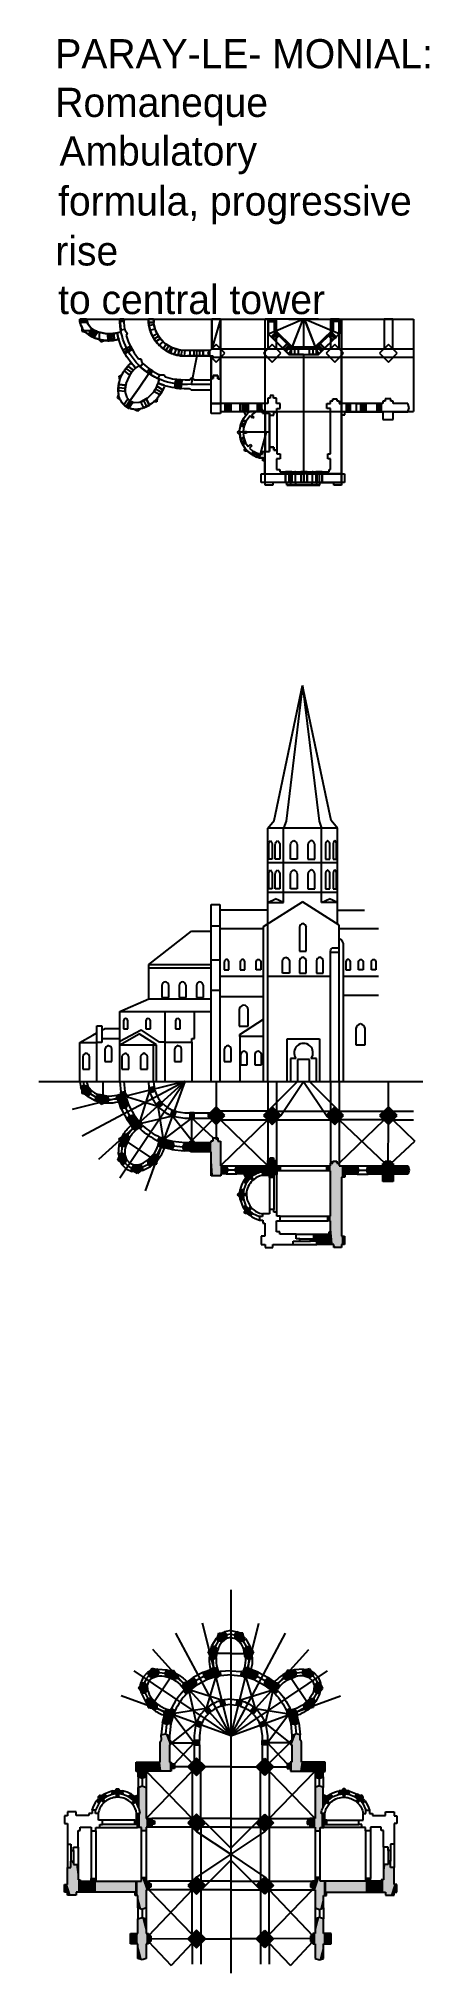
# Model space of a CAD drawing. Extents: x 3 to 54, y -275 to -27.
import ezdxf

# ---------------------------------------------------------------- set-up
doc = ezdxf.new("R2010")
doc.units = 0
for name, color, linetype in [('BASE_PLAN', 7, 'CONTINUOUS'), ('ELEVATIONS', 7, 'CONTINUOUS'), ('LINE_OF_SYMMETRY', 7, 'CONTINUOUS'), ('MODEL', 7, 'CONTINUOUS'), ('MODEL$PARAY-LE-MONIAL', 7, 'CONTINUOUS'), ('VAULT_LINES', 7, 'CONTINUOUS')]:
    doc.layers.add(name, color=color, linetype=linetype)

# ---------------------------------------------------------------- blocks, each defined once
blk = doc.blocks.new('*U1')
at = {"layer": 'BASE_PLAN', "linetype": 'CONTINUOUS', "extrusion": (0, 0, -1)}
for points in [[(-32.86, -246.06), (-32.86, -245.5), (-32.17, -246.06)], [(-32.17, -246.06), (-32.86, -245.5), (-32.17, -245.5)]]:
    blk.add_solid(points, dxfattribs=at)
blk = doc.blocks.new('*U2')
at = {"layer": 'BASE_PLAN', "linetype": 'CONTINUOUS', "extrusion": (0, 0, -1)}
for points in [[(-31.85, -243.31), (-31.85, -243.23), (-31.82, -243.24)], [(-31.88, -243.37), (-31.88, -243.22), (-31.85, -243.31)], [(-31.85, -243.31), (-31.88, -243.22), (-31.85, -243.23)], [(-31.9, -243.44), (-31.9, -243.21), (-31.88, -243.37)], [(-31.88, -243.37), (-31.9, -243.21), (-31.88, -243.22)], [(-31.93, -243.51), (-31.93, -243.2), (-31.9, -243.44)], [(-31.9, -243.44), (-31.93, -243.2), (-31.9, -243.21)], [(-31.95, -243.57), (-31.95, -243.2), (-31.93, -243.51)], [(-31.93, -243.51), (-31.95, -243.2), (-31.93, -243.2)], [(-31.97, -243.64), (-31.97, -243.19), (-31.95, -243.57)], [(-31.95, -243.57), (-31.97, -243.19), (-31.95, -243.2)], [(-31.99, -243.71), (-31.99, -243.18), (-31.97, -243.64)], [(-31.97, -243.64), (-31.99, -243.18), (-31.97, -243.19)], [(-32.01, -243.77), (-32.01, -243.17), (-31.99, -243.71)], [(-31.99, -243.71), (-32.01, -243.17), (-31.99, -243.18)], [(-32.47, -243.61), (-32.47, -243.01), (-32.01, -243.77)], [(-32.01, -243.77), (-32.47, -243.01), (-32.01, -243.17)], [(-32.47, -243.61), (-32.52, -243.14), (-32.47, -243.01)], [(-32.52, -243.59), (-32.52, -243.14), (-32.47, -243.61)], [(-32.52, -243.59), (-32.57, -243.27), (-32.52, -243.14)], [(-32.57, -243.57), (-32.57, -243.27), (-32.52, -243.59)], [(-32.57, -243.57), (-32.62, -243.4), (-32.57, -243.27)], [(-32.62, -243.55), (-32.62, -243.4), (-32.57, -243.57)], [(-32.62, -243.55), (-32.66, -243.54), (-32.62, -243.4)]]:
    blk.add_solid(points, dxfattribs=at)
blk = doc.blocks.new('*U3')
at = {"layer": 'BASE_PLAN', "linetype": 'CONTINUOUS', "extrusion": (0, 0, -1)}
for points in [[(-31.04, -242.09), (-31.04, -241.25), (-30.99, -242.04)], [(-30.99, -242.04), (-31.04, -241.25), (-30.99, -241.3)], [(-31.08, -242.05), (-31.08, -241.21), (-31.04, -242.09)], [(-31.04, -242.09), (-31.08, -241.21), (-31.04, -241.25)], [(-31.08, -242.05), (-31.19, -241.29), (-31.08, -241.21)], [(-30.67, -241.76), (-30.67, -241.65), (-30.62, -241.71)], [(-30.73, -241.8), (-30.73, -241.59), (-30.67, -241.76)], [(-30.67, -241.76), (-30.73, -241.59), (-30.67, -241.65)], [(-30.78, -241.85), (-30.78, -241.53), (-30.73, -241.8)], [(-30.73, -241.8), (-30.78, -241.53), (-30.73, -241.59)], [(-30.84, -241.9), (-30.84, -241.47), (-30.78, -241.85)], [(-30.78, -241.85), (-30.84, -241.47), (-30.78, -241.53)], [(-30.89, -241.94), (-30.89, -241.42), (-30.84, -241.9)], [(-30.84, -241.9), (-30.89, -241.42), (-30.84, -241.47)], [(-30.94, -241.99), (-30.94, -241.36), (-30.89, -241.94)], [(-30.89, -241.94), (-30.94, -241.36), (-30.89, -241.42)], [(-30.99, -242.04), (-30.99, -241.3), (-30.94, -241.99)], [(-30.94, -241.99), (-30.99, -241.3), (-30.94, -241.36)], [(-31.19, -241.93), (-31.19, -241.29), (-31.08, -242.05)], [(-31.19, -241.93), (-31.3, -241.39), (-31.19, -241.29)], [(-31.3, -241.81), (-31.3, -241.39), (-31.19, -241.93)], [(-31.3, -241.81), (-31.4, -241.48), (-31.3, -241.39)], [(-31.4, -241.69), (-31.4, -241.48), (-31.3, -241.81)], [(-31.4, -241.69), (-31.5, -241.58), (-31.4, -241.48)]]:
    blk.add_solid(points, dxfattribs=at)
blk = doc.blocks.new('*U4')
at = {"layer": 'BASE_PLAN', "linetype": 'CONTINUOUS', "extrusion": (0, 0, -1)}
for points in [[(-28.91, -240.94), (-28.91, -240.65), (-28.84, -240.93)], [(-28.98, -240.95), (-28.98, -240.37), (-28.91, -240.94)], [(-28.91, -240.94), (-28.98, -240.37), (-28.91, -240.65)], [(-29.01, -240.96), (-29.01, -240.26), (-28.98, -240.95)], [(-28.98, -240.95), (-29.01, -240.26), (-28.98, -240.37)], [(-29.01, -240.96), (-29.05, -240.27), (-29.01, -240.26)], [(-29.05, -240.97), (-29.05, -240.27), (-29.01, -240.96)], [(-29.05, -240.97), (-29.12, -240.28), (-29.05, -240.27)], [(-29.12, -240.98), (-29.12, -240.28), (-29.05, -240.97)], [(-29.12, -240.98), (-29.14, -240.29), (-29.12, -240.28)], [(-29.14, -240.99), (-29.14, -240.29), (-29.12, -240.98)], [(-29.14, -240.99), (-29.18, -240.3), (-29.14, -240.29)], [(-29.18, -241), (-29.18, -240.3), (-29.14, -240.99)], [(-29.18, -241), (-29.25, -240.31), (-29.18, -240.3)], [(-29.25, -241.02), (-29.25, -240.31), (-29.18, -241)], [(-29.25, -241.02), (-29.28, -240.32), (-29.25, -240.31)], [(-29.28, -241.03), (-29.28, -240.32), (-29.25, -241.02)], [(-29.28, -241.03), (-29.32, -240.33), (-29.28, -240.32)], [(-29.32, -241.04), (-29.32, -240.33), (-29.28, -241.03)], [(-29.32, -241.04), (-29.39, -240.35), (-29.32, -240.33)], [(-29.39, -241.06), (-29.39, -240.35), (-29.32, -241.04)], [(-29.39, -241.06), (-29.42, -240.36), (-29.39, -240.35)], [(-29.42, -240.94), (-29.42, -240.36), (-29.39, -241.06)], [(-29.42, -240.94), (-29.55, -240.4), (-29.42, -240.36)]]:
    blk.add_solid(points, dxfattribs=at)
blk = doc.blocks.new('*U5')
at = {"layer": 'BASE_PLAN', "linetype": 'CONTINUOUS', "extrusion": (0, 0, -1)}
for points in [[(-32.53, -250.01), (-32.53, -247.77), (-31.4, -248.89)], [(-32.53, -250.01), (-33.65, -248.89), (-32.53, -247.77)]]:
    blk.add_solid(points, dxfattribs=at)
blk = doc.blocks.new('*U6')
at = {"layer": 'BASE_PLAN', "linetype": 'CONTINUOUS', "extrusion": (0, 0, -1)}
for points in [[(-32.53, -257.2), (-32.53, -254.95), (-31.4, -256.08)], [(-32.53, -257.2), (-33.65, -256.08), (-32.53, -254.95)]]:
    blk.add_solid(points, dxfattribs=at)
blk = doc.blocks.new('*U7')
at = {"layer": 'BASE_PLAN', "linetype": 'CONTINUOUS', "extrusion": (0, 0, -1)}
for points in [[(-32.53, -265.26), (-32.53, -263.02), (-31.4, -264.14)], [(-32.53, -265.26), (-33.65, -264.14), (-32.53, -263.02)]]:
    blk.add_solid(points, dxfattribs=at)
blk = doc.blocks.new('*U8')
at = {"layer": 'BASE_PLAN', "linetype": 'CONTINUOUS', "extrusion": (0, 0, -1)}
for points in [[(-32.53, -272.13), (-32.53, -269.89), (-31.4, -271.01)], [(-32.53, -272.13), (-33.65, -271.01), (-32.53, -269.89)]]:
    blk.add_solid(points, dxfattribs=at)
blk = doc.blocks.new('*U9')
at = {"layer": 'BASE_PLAN', "linetype": 'CONTINUOUS', "extrusion": (0, 0, -1)}
for points in [[(-39.53, -273.7), (-39.53, -268.23), (-39, -273.52)], [(-39, -270.3), (-39.53, -268.23), (-39, -268.42)], [(-39, -273.52), (-39.53, -268.23), (-39, -271.64)], [(-39, -271.64), (-39.53, -268.23), (-39, -270.3)], [(-39.53, -273.7), (-40.07, -268.42), (-39.53, -268.23)], [(-40.07, -270.3), (-40.07, -268.42), (-39.53, -273.7)], [(-38.69, -271.34), (-38.69, -270.6), (-38.38, -271.34)], [(-38.38, -271.34), (-38.69, -270.6), (-38.38, -270.6)], [(-38.69, -270.6), (-39, -270.3), (-38.69, -270.29)], [(-39, -271.64), (-39, -270.3), (-38.69, -271.64)], [(-38.69, -271.64), (-39, -270.3), (-38.69, -271.34)], [(-38.69, -271.34), (-39, -270.3), (-38.69, -270.6)], [(-40.07, -271.64), (-40.07, -270.3), (-39.53, -273.7)], [(-41.02, -271.64), (-41.02, -270.3), (-40.07, -271.64)], [(-40.07, -271.64), (-41.02, -270.3), (-40.07, -270.3)], [(-40.07, -273.52), (-40.07, -271.64), (-39.53, -273.7)]]:
    blk.add_solid(points, dxfattribs=at)
blk = doc.blocks.new('*U10')
at = {"layer": 'BASE_PLAN', "linetype": 'CONTINUOUS', "extrusion": (0, 0, -1)}
for points in [[(-48.68, -261.83), (-48.68, -260.99), (-48.36, -265.39)], [(-48.36, -261.45), (-48.68, -260.99), (-48.36, -260.99)], [(-48.36, -265.39), (-48.68, -260.99), (-48.36, -261.45)], [(-39, -264.7), (-39, -263.58), (-38.65, -264.7)], [(-38.65, -263.87), (-39, -263.58), (-38.65, -263.58)], [(-38.65, -264.7), (-39, -263.58), (-38.65, -264.37)], [(-38.65, -264.37), (-39, -263.58), (-38.65, -263.87)], [(-39.53, -267.2), (-39.53, -263.12), (-39, -267.01)], [(-39, -263.58), (-39.53, -263.12), (-39, -263.12)], [(-39, -267.01), (-39.53, -263.12), (-39, -264.7)], [(-39, -264.7), (-39.53, -263.12), (-39, -263.58)], [(-39.62, -263.58), (-39.62, -263.12), (-39.53, -267.2)], [(-39.53, -267.2), (-39.62, -263.12), (-39.53, -263.12)], [(-39.62, -267.17), (-39.62, -263.58), (-39.53, -267.2)], [(-40.07, -265.42), (-40.07, -263.58), (-39.62, -267.17)], [(-39.62, -267.17), (-40.07, -263.58), (-39.62, -263.58)], [(-40.44, -265), (-40.44, -263.58), (-40.07, -265.42)], [(-40.07, -265.42), (-40.44, -263.58), (-40.07, -263.58)], [(-45.46, -265), (-45.46, -263.58), (-40.44, -265)], [(-40.44, -265), (-45.46, -263.58), (-40.44, -263.58)], [(-46.08, -263.58), (-46.08, -263.22), (-45.46, -265)], [(-45.46, -263.58), (-46.08, -263.22), (-45.46, -263.22)], [(-45.46, -265), (-46.08, -263.22), (-45.46, -263.58)], [(-46.08, -265), (-46.08, -263.58), (-45.46, -265)], [(-47.46, -265), (-47.46, -263.58), (-46.08, -265)], [(-46.08, -265), (-47.46, -263.58), (-46.08, -263.58)], [(-47.75, -265), (-47.75, -263.4), (-47.46, -265)], [(-47.46, -263.58), (-47.75, -263.4), (-47.46, -263.4)], [(-47.46, -265), (-47.75, -263.4), (-47.46, -263.58)], [(-48.01, -265), (-48.01, -261.45), (-47.75, -265)], [(-47.75, -263.4), (-48.01, -261.45), (-47.75, -261.45)], [(-47.75, -265), (-48.01, -261.45), (-47.75, -263.4)], [(-48.36, -265.39), (-48.36, -261.45), (-48.01, -265.39)], [(-48.01, -265), (-48.36, -261.45), (-48.01, -261.45)], [(-48.01, -265.39), (-48.36, -261.45), (-48.01, -265)], [(-48.68, -265.39), (-48.68, -261.83), (-48.36, -265.39)], [(-49.12, -264.02), (-49.12, -261.83), (-48.68, -265.39)], [(-48.68, -265.39), (-49.12, -261.83), (-48.68, -261.83)], [(-38.65, -264.37), (-38.65, -263.87), (-38.4, -264.37)], [(-38.4, -264.37), (-38.65, -263.87), (-38.4, -263.87)], [(-40.07, -267.01), (-40.07, -265.42), (-39.62, -267.17)], [(-40.44, -265.42), (-40.44, -265), (-40.07, -265.42)], [(-49.12, -264.99), (-49.12, -264.02), (-48.68, -265.39)], [(-49.12, -265.39), (-49.12, -264.99), (-48.68, -265.39)], [(-49.49, -264.99), (-49.49, -264.02), (-49.12, -264.99)], [(-49.12, -264.99), (-49.49, -264.02), (-49.12, -264.02)]]:
    blk.add_solid(points, dxfattribs=at)
blk = doc.blocks.new('*U11')
at = {"layer": 'BASE_PLAN', "linetype": 'CONTINUOUS', "extrusion": (0, 0, -1)}
for points in [[(-42.05, -252.42), (-42.05, -251.97), (-41.98, -252.43)], [(-42.12, -252.4), (-42.12, -251.96), (-42.05, -252.42)], [(-42.05, -252.42), (-42.12, -251.96), (-42.05, -251.97)], [(-42.05, -252.42), (-42.05, -251.97), (-42.05, -252.42)], [(-42.05, -252.42), (-42.05, -251.97), (-42.05, -251.97)], [(-42.15, -252.4), (-42.15, -251.95), (-42.12, -252.4)], [(-42.12, -252.4), (-42.15, -251.95), (-42.12, -251.96)], [(-42.2, -252.39), (-42.2, -251.95), (-42.15, -252.4)], [(-42.15, -252.4), (-42.2, -251.95), (-42.15, -251.95)], [(-42.26, -252.38), (-42.26, -251.94), (-42.2, -252.39)], [(-42.2, -252.39), (-42.26, -251.94), (-42.2, -251.95)], [(-42.27, -252.38), (-42.27, -251.94), (-42.26, -252.38)], [(-42.26, -252.38), (-42.27, -251.94), (-42.26, -251.94)], [(-42.34, -252.37), (-42.34, -251.93), (-42.27, -252.38)], [(-42.27, -252.38), (-42.34, -251.93), (-42.27, -251.94)], [(-42.36, -252.37), (-42.36, -251.92), (-42.34, -252.37)], [(-42.34, -252.37), (-42.36, -251.92), (-42.34, -251.93)], [(-42.41, -252.36), (-42.41, -251.92), (-42.36, -252.37)], [(-42.36, -252.37), (-42.41, -251.92), (-42.36, -251.92)], [(-42.47, -252.36), (-42.47, -251.91), (-42.41, -252.36)], [(-42.41, -252.36), (-42.47, -251.91), (-42.41, -251.92)], [(-42.48, -252.35), (-42.48, -251.84), (-42.47, -252.36)], [(-42.47, -252.36), (-42.48, -251.84), (-42.47, -251.85)], [(-42.47, -252.36), (-42.47, -251.85), (-42.47, -252.36)], [(-42.47, -252.36), (-42.47, -251.85), (-42.47, -251.85)], [(-42.47, -252.36), (-42.47, -251.85), (-42.47, -252.36)], [(-42.47, -252.36), (-42.47, -251.85), (-42.47, -251.86)], [(-42.47, -252.36), (-42.47, -251.86), (-42.47, -252.36)], [(-42.47, -252.36), (-42.47, -251.86), (-42.47, -251.87)], [(-42.47, -252.36), (-42.47, -251.87), (-42.47, -252.36)], [(-42.47, -252.36), (-42.47, -251.87), (-42.47, -251.87)], [(-42.47, -252.36), (-42.47, -251.87), (-42.47, -252.36)], [(-42.47, -252.36), (-42.47, -251.87), (-42.47, -251.88)], [(-42.47, -252.36), (-42.47, -251.88), (-42.47, -252.36)], [(-42.47, -252.36), (-42.47, -251.88), (-42.47, -251.88)], [(-42.47, -252.36), (-42.47, -251.88), (-42.47, -252.36)], [(-42.47, -252.36), (-42.47, -251.88), (-42.47, -251.89)], [(-42.47, -252.36), (-42.47, -251.89), (-42.47, -252.36)], [(-42.47, -252.36), (-42.47, -251.89), (-42.47, -251.89)], [(-42.47, -252.36), (-42.47, -251.89), (-42.47, -252.36)], [(-42.47, -252.36), (-42.47, -251.89), (-42.47, -251.9)], [(-42.47, -252.36), (-42.47, -251.9), (-42.47, -252.36)], [(-42.47, -252.36), (-42.47, -251.9), (-42.47, -251.9)], [(-42.47, -252.36), (-42.47, -251.9), (-42.47, -252.36)], [(-42.47, -252.36), (-42.47, -251.9), (-42.47, -251.91)], [(-42.47, -251.91), (-42.47, -251.91), (-42.47, -251.91)], [(-42.49, -252.35), (-42.49, -251.82), (-42.48, -252.35)], [(-42.48, -252.35), (-42.49, -251.82), (-42.48, -251.82)], [(-42.48, -252.35), (-42.48, -251.82), (-42.48, -252.35)], [(-42.48, -252.35), (-42.48, -251.82), (-42.48, -251.83)], [(-42.48, -252.35), (-42.48, -251.83), (-42.48, -252.35)], [(-42.48, -252.35), (-42.48, -251.83), (-42.48, -251.83)], [(-42.48, -252.35), (-42.48, -251.83), (-42.48, -252.35)], [(-42.48, -252.35), (-42.48, -251.83), (-42.48, -251.83)], [(-42.48, -252.35), (-42.48, -251.83), (-42.48, -252.35)], [(-42.48, -252.35), (-42.48, -251.83), (-42.48, -251.84)], [(-42.48, -252.35), (-42.48, -251.84), (-42.48, -252.35)], [(-42.48, -252.35), (-42.48, -251.84), (-42.48, -251.84)], [(-42.5, -252.35), (-42.5, -251.8), (-42.49, -252.35)], [(-42.49, -252.35), (-42.5, -251.8), (-42.49, -251.8)], [(-42.49, -252.35), (-42.49, -251.8), (-42.49, -252.35)], [(-42.49, -252.35), (-42.49, -251.8), (-42.49, -251.81)], [(-42.49, -252.35), (-42.49, -251.81), (-42.49, -252.35)], [(-42.49, -252.35), (-42.49, -251.81), (-42.49, -251.81)], [(-42.49, -252.35), (-42.49, -251.81), (-42.49, -252.35)], [(-42.49, -252.35), (-42.49, -251.81), (-42.49, -251.82)], [(-42.51, -252.35), (-42.51, -251.78), (-42.5, -252.35)], [(-42.5, -252.35), (-42.51, -251.78), (-42.5, -251.79)], [(-42.5, -252.35), (-42.5, -251.79), (-42.5, -252.35)], [(-42.5, -252.35), (-42.5, -251.79), (-42.5, -251.79)], [(-42.5, -252.35), (-42.5, -251.79), (-42.5, -252.35)], [(-42.5, -252.35), (-42.5, -251.79), (-42.5, -251.79)], [(-42.5, -252.35), (-42.5, -251.79), (-42.5, -252.35)], [(-42.5, -252.35), (-42.5, -251.79), (-42.5, -251.8)], [(-42.52, -252.35), (-42.52, -251.77), (-42.51, -252.35)], [(-42.51, -252.35), (-42.52, -251.77), (-42.51, -251.77)], [(-42.51, -252.35), (-42.51, -251.77), (-42.51, -252.35)], [(-42.51, -252.35), (-42.51, -251.77), (-42.51, -251.78)], [(-42.51, -252.35), (-42.51, -251.78), (-42.51, -252.35)], [(-42.51, -252.35), (-42.51, -251.78), (-42.51, -251.78)], [(-42.53, -252.35), (-42.53, -251.76), (-42.52, -252.35)], [(-42.52, -252.35), (-42.53, -251.76), (-42.52, -251.76)], [(-42.52, -252.35), (-42.52, -251.76), (-42.52, -252.35)], [(-42.52, -252.35), (-42.52, -251.76), (-42.52, -251.76)], [(-42.52, -252.35), (-42.52, -251.76), (-42.52, -252.35)], [(-42.52, -252.35), (-42.52, -251.76), (-42.52, -251.77)], [(-42.54, -252.35), (-42.54, -251.75), (-42.53, -252.35)], [(-42.53, -252.35), (-42.54, -251.75), (-42.53, -251.75)], [(-42.53, -252.35), (-42.53, -251.75), (-42.53, -252.35)], [(-42.53, -252.35), (-42.53, -251.75), (-42.53, -251.76)], [(-42.55, -252.35), (-42.55, -251.74), (-42.54, -252.35)], [(-42.54, -252.35), (-42.55, -251.74), (-42.54, -251.74)], [(-42.54, -252.35), (-42.54, -251.74), (-42.54, -252.35)], [(-42.54, -252.35), (-42.54, -251.74), (-42.54, -251.75)], [(-42.54, -252.35), (-42.54, -251.75), (-42.54, -252.35)], [(-42.54, -252.35), (-42.54, -251.75), (-42.54, -251.75)], [(-42.56, -252.48), (-42.56, -251.73), (-42.55, -252.38)], [(-42.55, -252.38), (-42.56, -251.73), (-42.55, -251.74)], [(-42.55, -252.38), (-42.55, -251.74), (-42.55, -252.35)], [(-42.55, -252.35), (-42.55, -251.74), (-42.55, -251.74)], [(-42.55, -252.35), (-42.55, -251.74), (-42.55, -252.35)], [(-42.55, -252.35), (-42.55, -251.74), (-42.55, -251.74)], [(-42.57, -252.68), (-42.57, -251.73), (-42.56, -252.58)], [(-42.56, -252.58), (-42.57, -251.73), (-42.56, -251.73)], [(-42.56, -252.58), (-42.56, -251.73), (-42.56, -252.48)], [(-42.56, -252.48), (-42.56, -251.73), (-42.56, -251.73)], [(-42.58, -252.79), (-42.58, -251.72), (-42.57, -252.79)], [(-42.57, -252.79), (-42.58, -251.72), (-42.57, -251.72)], [(-42.57, -252.79), (-42.57, -251.72), (-42.57, -252.78)], [(-42.57, -252.78), (-42.57, -251.72), (-42.57, -251.72)], [(-42.57, -252.78), (-42.57, -251.72), (-42.57, -252.68)], [(-42.57, -252.68), (-42.57, -251.72), (-42.57, -251.73)], [(-42.59, -252.79), (-42.59, -251.72), (-42.58, -252.79)], [(-42.58, -252.79), (-42.59, -251.72), (-42.58, -251.72)], [(-42.58, -252.79), (-42.58, -251.72), (-42.58, -252.79)], [(-42.58, -252.79), (-42.58, -251.72), (-42.58, -251.72)], [(-42.6, -252.79), (-42.6, -251.71), (-42.59, -252.79)], [(-42.59, -252.79), (-42.6, -251.71), (-42.59, -251.71)], [(-42.59, -252.79), (-42.59, -251.71), (-42.59, -252.79)], [(-42.59, -252.79), (-42.59, -251.71), (-42.59, -251.72)], [(-42.61, -252.79), (-42.61, -251.71), (-42.6, -252.79)], [(-42.6, -252.79), (-42.61, -251.71), (-42.6, -251.71)], [(-42.6, -252.79), (-42.6, -251.71), (-42.6, -252.79)], [(-42.6, -252.79), (-42.6, -251.71), (-42.6, -251.71)], [(-42.62, -252.79), (-42.62, -251.7), (-42.61, -252.79)], [(-42.61, -252.79), (-42.62, -251.7), (-42.61, -251.71)], [(-42.61, -252.79), (-42.61, -251.71), (-42.61, -252.79)], [(-42.61, -252.79), (-42.61, -251.71), (-42.61, -251.71)], [(-42.63, -252.79), (-42.63, -251.7), (-42.62, -252.79)], [(-42.62, -252.79), (-42.63, -251.7), (-42.62, -251.7)], [(-42.62, -252.79), (-42.62, -251.7), (-42.62, -252.79)], [(-42.62, -252.79), (-42.62, -251.7), (-42.62, -251.7)], [(-42.64, -252.79), (-42.64, -251.7), (-42.63, -252.79)], [(-42.63, -252.79), (-42.64, -251.7), (-42.63, -251.7)], [(-42.63, -252.79), (-42.63, -251.7), (-42.63, -252.79)], [(-42.63, -252.79), (-42.63, -251.7), (-42.63, -251.7)], [(-42.63, -252.79), (-42.63, -251.7), (-42.63, -252.79)], [(-42.63, -252.79), (-42.63, -251.7), (-42.63, -251.7)], [(-42.65, -252.79), (-42.65, -251.7), (-42.64, -252.79)], [(-42.64, -252.79), (-42.65, -251.7), (-42.64, -251.7)], [(-42.64, -252.79), (-42.64, -251.7), (-42.64, -252.79)], [(-42.64, -252.79), (-42.64, -251.7), (-42.64, -251.7)], [(-42.66, -252.79), (-42.66, -251.69), (-42.65, -252.79)], [(-42.65, -252.79), (-42.66, -251.69), (-42.65, -251.69)], [(-42.65, -252.79), (-42.65, -251.69), (-42.65, -252.79)], [(-42.65, -252.79), (-42.65, -251.69), (-42.65, -251.7)], [(-42.67, -252.79), (-42.67, -251.69), (-42.66, -252.79)], [(-42.66, -252.79), (-42.67, -251.69), (-42.66, -251.69)], [(-42.66, -252.79), (-42.66, -251.69), (-42.66, -252.79)], [(-42.66, -252.79), (-42.66, -251.69), (-42.66, -251.69)], [(-42.68, -252.79), (-42.68, -251.69), (-42.67, -252.79)], [(-42.67, -252.79), (-42.68, -251.69), (-42.67, -251.69)], [(-42.67, -252.79), (-42.67, -251.69), (-42.67, -252.79)], [(-42.67, -252.79), (-42.67, -251.69), (-42.67, -251.69)], [(-42.69, -252.79), (-42.69, -251.69), (-42.68, -252.79)], [(-42.68, -252.79), (-42.69, -251.69), (-42.68, -251.69)], [(-42.68, -252.79), (-42.68, -251.69), (-42.68, -252.79)], [(-42.68, -252.79), (-42.68, -251.69), (-42.68, -251.69)], [(-42.7, -252.79), (-42.7, -251.69), (-42.69, -252.79)], [(-42.69, -252.79), (-42.7, -251.69), (-42.69, -251.69)], [(-42.69, -252.79), (-42.69, -251.69), (-42.69, -252.79)], [(-42.69, -252.79), (-42.69, -251.69), (-42.69, -251.69)], [(-42.71, -252.79), (-42.71, -251.69), (-42.7, -252.79)], [(-42.7, -252.79), (-42.71, -251.69), (-42.7, -251.69)], [(-42.7, -252.79), (-42.7, -251.69), (-42.7, -252.79)], [(-42.7, -252.79), (-42.7, -251.69), (-42.7, -251.69)], [(-42.71, -252.79), (-42.72, -251.7), (-42.71, -251.69)], [(-42.71, -252.79), (-42.71, -251.69), (-42.71, -252.79)], [(-42.71, -252.79), (-42.71, -251.69), (-42.71, -251.69)], [(-42.72, -252.79), (-42.72, -251.7), (-42.71, -252.79)], [(-42.73, -252.79), (-42.73, -251.7), (-42.72, -252.79)], [(-42.72, -252.79), (-42.73, -251.7), (-42.72, -251.7)], [(-42.72, -252.79), (-42.72, -251.7), (-42.72, -252.79)], [(-42.72, -252.79), (-42.72, -251.7), (-42.72, -251.7)], [(-42.74, -252.79), (-42.74, -251.7), (-42.73, -252.79)], [(-42.73, -252.79), (-42.74, -251.7), (-42.73, -251.7)], [(-42.73, -252.79), (-42.73, -251.7), (-42.73, -252.79)], [(-42.73, -252.79), (-42.73, -251.7), (-42.73, -251.7)], [(-42.75, -252.79), (-42.75, -251.7), (-42.74, -252.79)], [(-42.74, -252.79), (-42.75, -251.7), (-42.74, -251.7)], [(-42.74, -252.79), (-42.74, -251.7), (-42.74, -252.79)], [(-42.74, -252.79), (-42.74, -251.7), (-42.74, -251.7)], [(-42.74, -252.79), (-42.74, -251.7), (-42.74, -252.79)], [(-42.74, -252.79), (-42.74, -251.7), (-42.74, -251.7)], [(-42.75, -252.79), (-42.76, -251.71), (-42.75, -251.7)], [(-42.75, -252.79), (-42.75, -251.7), (-42.75, -252.79)], [(-42.75, -252.79), (-42.75, -251.7), (-42.75, -251.7)], [(-42.76, -252.79), (-42.76, -251.71), (-42.75, -252.79)], [(-42.77, -252.79), (-42.77, -251.71), (-42.76, -252.79)], [(-42.76, -252.79), (-42.77, -251.71), (-42.76, -251.71)], [(-42.76, -252.79), (-42.76, -251.71), (-42.76, -252.79)], [(-42.76, -252.79), (-42.76, -251.71), (-42.76, -251.71)], [(-42.78, -252.79), (-42.78, -251.71), (-42.77, -252.79)], [(-42.77, -252.79), (-42.78, -251.71), (-42.77, -251.71)], [(-42.78, -252.79), (-42.78, -251.72), (-42.78, -251.71)], [(-42.78, -252.79), (-42.78, -251.71), (-42.78, -252.79)], [(-42.78, -252.79), (-42.78, -251.71), (-42.78, -251.71)], [(-42.79, -252.79), (-42.79, -251.72), (-42.78, -252.79)], [(-42.78, -252.79), (-42.79, -251.72), (-42.78, -251.72)], [(-42.78, -252.79), (-42.78, -251.72), (-42.78, -252.79)], [(-42.8, -252.79), (-42.8, -251.72), (-42.79, -252.79)], [(-42.79, -252.79), (-42.8, -251.72), (-42.79, -251.72)], [(-42.79, -252.79), (-42.79, -251.72), (-42.79, -252.79)], [(-42.79, -252.79), (-42.79, -251.72), (-42.79, -251.72)], [(-42.8, -252.79), (-42.8, -251.73), (-42.8, -251.72)], [(-42.81, -252.51), (-42.81, -251.73), (-42.8, -252.61)], [(-42.8, -252.61), (-42.81, -251.73), (-42.8, -251.73)], [(-42.8, -252.61), (-42.8, -251.73), (-42.8, -252.71)], [(-42.8, -252.71), (-42.8, -251.73), (-42.8, -251.73)], [(-42.8, -252.71), (-42.8, -251.73), (-42.8, -252.79)], [(-42.81, -252.41), (-42.82, -251.74), (-42.81, -251.73)], [(-42.81, -252.41), (-42.81, -251.73), (-42.81, -252.51)], [(-42.81, -252.51), (-42.81, -251.73), (-42.81, -251.73)], [(-42.82, -252.35), (-42.82, -251.74), (-42.81, -252.41)], [(-42.83, -252.35), (-42.83, -251.74), (-42.82, -252.35)], [(-42.82, -252.35), (-42.83, -251.74), (-42.82, -251.74)], [(-42.82, -252.35), (-42.82, -251.74), (-42.82, -252.35)], [(-42.82, -252.35), (-42.82, -251.74), (-42.82, -251.74)], [(-42.82, -252.35), (-42.82, -251.74), (-42.82, -252.35)], [(-42.82, -252.35), (-42.82, -251.74), (-42.82, -251.74)], [(-42.83, -252.35), (-42.83, -251.75), (-42.83, -251.74)], [(-42.83, -252.35), (-42.84, -251.76), (-42.83, -251.75)], [(-42.83, -252.35), (-42.83, -251.75), (-42.83, -252.35)], [(-42.83, -252.35), (-42.83, -251.75), (-42.83, -251.75)], [(-42.83, -252.35), (-42.83, -251.75), (-42.83, -252.35)], [(-42.84, -252.35), (-42.84, -251.76), (-42.83, -252.35)], [(-42.84, -252.35), (-42.85, -251.77), (-42.84, -251.76)], [(-42.84, -252.35), (-42.84, -251.76), (-42.84, -252.35)], [(-42.84, -252.35), (-42.84, -251.76), (-42.84, -251.76)], [(-42.84, -252.35), (-42.84, -251.76), (-42.84, -252.35)], [(-42.84, -252.35), (-42.84, -251.76), (-42.84, -251.76)], [(-42.85, -252.35), (-42.85, -251.77), (-42.84, -252.35)], [(-42.85, -252.35), (-42.86, -251.78), (-42.85, -251.77)], [(-42.85, -252.35), (-42.85, -251.77), (-42.85, -252.35)], [(-42.85, -252.35), (-42.85, -251.77), (-42.85, -251.77)], [(-42.86, -252.35), (-42.86, -251.78), (-42.85, -252.35)], [(-42.86, -252.35), (-42.86, -251.79), (-42.86, -251.78)], [(-42.86, -252.35), (-42.86, -251.78), (-42.86, -252.35)], [(-42.86, -252.35), (-42.86, -251.78), (-42.86, -251.78)], [(-42.86, -252.35), (-42.86, -251.78), (-42.86, -252.35)], [(-42.86, -252.35), (-42.86, -251.78), (-42.86, -251.78)], [(-42.87, -252.35), (-42.87, -251.79), (-42.86, -252.35)], [(-42.86, -252.35), (-42.87, -251.79), (-42.86, -251.79)], [(-42.86, -252.35), (-42.86, -251.79), (-42.86, -252.35)], [(-42.87, -252.35), (-42.87, -251.8), (-42.87, -251.79)], [(-42.87, -252.35), (-42.88, -251.81), (-42.87, -251.8)], [(-42.87, -252.35), (-42.87, -251.8), (-42.87, -252.35)], [(-42.87, -252.35), (-42.87, -251.8), (-42.87, -251.8)], [(-42.87, -252.35), (-42.87, -251.8), (-42.87, -252.35)], [(-42.88, -252.35), (-42.88, -251.81), (-42.87, -252.35)], [(-42.88, -252.35), (-42.88, -251.82), (-42.88, -251.81)], [(-42.88, -252.35), (-42.88, -251.81), (-42.88, -252.35)], [(-42.88, -252.35), (-42.88, -251.81), (-42.88, -251.81)], [(-42.88, -252.35), (-42.89, -251.83), (-42.88, -251.82)], [(-42.88, -252.35), (-42.88, -251.82), (-42.88, -252.35)], [(-42.88, -252.35), (-42.88, -251.82), (-42.88, -251.82)], [(-42.88, -252.35), (-42.88, -251.82), (-42.88, -252.35)], [(-42.89, -252.35), (-42.89, -251.83), (-42.88, -252.35)], [(-42.89, -252.35), (-42.89, -251.84), (-42.89, -251.83)], [(-42.89, -252.35), (-42.89, -251.83), (-42.89, -252.35)], [(-42.89, -252.35), (-42.89, -251.83), (-42.89, -251.83)], [(-42.89, -252.35), (-42.89, -251.83), (-42.89, -252.35)], [(-42.89, -252.35), (-42.89, -251.83), (-42.89, -251.83)], [(-42.89, -252.35), (-42.89, -251.85), (-42.89, -251.84)], [(-42.89, -252.35), (-42.89, -251.84), (-42.89, -252.35)], [(-42.89, -252.35), (-42.89, -251.84), (-42.89, -251.84)], [(-42.89, -252.35), (-42.89, -251.84), (-42.89, -252.35)], [(-42.89, -252.36), (-42.9, -251.86), (-42.89, -251.85)], [(-42.89, -252.36), (-42.89, -251.85), (-42.89, -252.36)], [(-42.89, -252.36), (-42.89, -251.85), (-42.89, -251.85)], [(-42.89, -252.36), (-42.89, -251.85), (-42.89, -252.35)], [(-42.9, -252.36), (-42.9, -251.86), (-42.89, -252.36)], [(-42.9, -252.36), (-42.9, -251.87), (-42.9, -251.86)], [(-42.9, -252.36), (-42.9, -251.86), (-42.9, -252.36)], [(-42.9, -252.36), (-42.9, -251.86), (-42.9, -251.86)], [(-42.9, -252.36), (-42.9, -251.88), (-42.9, -251.87)], [(-42.9, -252.36), (-42.9, -251.87), (-42.9, -252.36)], [(-42.9, -252.36), (-42.9, -251.87), (-42.9, -251.87)], [(-42.9, -252.36), (-42.9, -251.87), (-42.9, -252.36)], [(-42.9, -252.36), (-42.9, -251.89), (-42.9, -251.88)], [(-42.9, -252.36), (-42.9, -251.88), (-42.9, -252.36)], [(-42.9, -252.36), (-42.9, -251.9), (-42.9, -251.89)], [(-42.9, -252.36), (-42.9, -251.89), (-42.9, -252.36)], [(-42.9, -252.36), (-42.9, -251.89), (-42.9, -251.89)], [(-42.9, -252.36), (-42.9, -251.89), (-42.9, -252.36)], [(-42.9, -251.92), (-42.9, -251.91), (-42.9, -251.9)], [(-42.9, -252.36), (-42.9, -251.9), (-42.9, -252.36)], [(-42.9, -252.36), (-42.9, -251.9), (-42.9, -251.9)], [(-42.9, -252.36), (-42.9, -251.9), (-42.9, -252.36)], [(-42.9, -252.36), (-42.9, -251.9), (-42.9, -251.9)], [(-42.9, -252.36), (-42.9, -251.9), (-42.9, -252.36)], [(-42.9, -251.91), (-42.9, -251.91), (-42.9, -251.91)], [(-42.9, -251.91), (-42.9, -251.91), (-42.9, -251.92)], [(-42.96, -252.36), (-42.96, -251.92), (-42.9, -252.36)], [(-42.9, -252.36), (-42.96, -251.92), (-42.9, -251.92)], [(-42.96, -252.36), (-43.01, -251.93), (-42.96, -251.92)], [(-43.01, -252.37), (-43.01, -251.93), (-42.96, -252.36)], [(-43.03, -252.37), (-43.03, -251.93), (-43.01, -252.37)], [(-43.01, -252.37), (-43.03, -251.93), (-43.01, -251.93)], [(-43.03, -252.37), (-43.1, -251.94), (-43.03, -251.93)], [(-43.1, -252.38), (-43.1, -251.94), (-43.03, -252.37)], [(-43.11, -252.38), (-43.11, -251.94), (-43.1, -252.38)], [(-43.1, -252.38), (-43.11, -251.94), (-43.1, -251.94)], [(-43.11, -252.38), (-43.17, -251.95), (-43.11, -251.94)], [(-43.17, -252.39), (-43.17, -251.95), (-43.11, -252.38)], [(-43.22, -252.4), (-43.22, -251.95), (-43.17, -252.39)], [(-43.17, -252.39), (-43.22, -251.95), (-43.17, -251.95)], [(-43.22, -252.4), (-43.24, -251.96), (-43.22, -251.95)], [(-43.24, -252.4), (-43.24, -251.96), (-43.22, -252.4)], [(-43.24, -252.4), (-43.31, -251.97), (-43.24, -251.96)], [(-43.31, -252.42), (-43.31, -251.97), (-43.24, -252.4)], [(-43.32, -252.42), (-43.32, -251.97), (-43.31, -252.42)], [(-43.31, -252.42), (-43.32, -251.97), (-43.31, -251.97)], [(-43.32, -252.42), (-43.38, -252.43), (-43.32, -251.97)]]:
    blk.add_solid(points, dxfattribs=at)
blk = doc.blocks.new('*U12')
at = {"layer": 'BASE_PLAN', "linetype": 'CONTINUOUS', "extrusion": (0, 0, -1)}
for points in [[(-39.51, -257.1), (-39.51, -251.33), (-39, -257.1)], [(-39, -255.52), (-39.51, -251.33), (-39, -251.54)], [(-39, -257.1), (-39.51, -251.33), (-39, -256.64)], [(-39, -256.64), (-39.51, -251.33), (-39, -255.52)], [(-39.51, -257.1), (-39.62, -251.37), (-39.51, -251.33)], [(-39.62, -256.68), (-39.62, -251.37), (-39.51, -257.1)], [(-39.62, -256.68), (-39.77, -251.44), (-39.62, -251.37)], [(-39.77, -256.68), (-39.77, -251.44), (-39.62, -256.68)], [(-39.79, -254.77), (-39.79, -251.44), (-39.77, -254.87)], [(-39.77, -254.87), (-39.79, -251.44), (-39.77, -251.44)], [(-39.79, -254.77), (-39.81, -251.45), (-39.79, -251.44)], [(-39.81, -254.67), (-39.81, -251.45), (-39.79, -254.77)], [(-39.81, -254.67), (-39.83, -251.46), (-39.81, -251.45)], [(-39.83, -254.58), (-39.83, -251.46), (-39.81, -254.67)], [(-39.83, -254.58), (-39.86, -251.47), (-39.83, -251.46)], [(-39.86, -254.48), (-39.86, -251.47), (-39.83, -254.58)], [(-39.86, -254.48), (-39.89, -251.48), (-39.86, -251.47)], [(-39.89, -254.38), (-39.89, -251.48), (-39.86, -254.48)], [(-39.89, -254.38), (-39.92, -251.5), (-39.89, -251.48)], [(-39.92, -254.29), (-39.92, -251.5), (-39.89, -254.38)], [(-39.92, -254.29), (-39.96, -251.51), (-39.92, -251.5)], [(-39.96, -254.19), (-39.96, -251.51), (-39.92, -254.29)], [(-39.96, -254.19), (-39.99, -251.53), (-39.96, -251.51)], [(-39.99, -254.1), (-39.99, -251.53), (-39.96, -254.19)], [(-39.99, -254.1), (-40.03, -251.54), (-39.99, -251.53)], [(-40.03, -252.5), (-40.03, -251.54), (-39.99, -254.1)], [(-40.03, -254.03), (-40.03, -252.5), (-39.99, -254.1)], [(-40.03, -254.03), (-40.04, -252.51), (-40.03, -252.5)], [(-40.04, -254), (-40.04, -252.51), (-40.03, -254.03)], [(-40.04, -254), (-40.08, -252.53), (-40.04, -252.51)], [(-40.08, -253.91), (-40.08, -252.53), (-40.04, -254)], [(-40.08, -253.91), (-40.13, -252.55), (-40.08, -252.53)], [(-40.13, -253.83), (-40.13, -252.55), (-40.08, -253.91)], [(-40.13, -253.83), (-40.18, -252.57), (-40.13, -252.55)], [(-40.18, -253.74), (-40.18, -252.57), (-40.13, -253.83)], [(-40.18, -253.74), (-40.24, -252.59), (-40.18, -252.57)], [(-40.24, -253.65), (-40.24, -252.59), (-40.18, -253.74)], [(-40.24, -253.65), (-40.3, -252.62), (-40.24, -252.59)], [(-40.3, -253.57), (-40.3, -252.62), (-40.24, -253.65)], [(-40.3, -253.57), (-40.36, -252.64), (-40.3, -252.62)], [(-40.36, -253.49), (-40.36, -252.64), (-40.3, -253.57)], [(-40.36, -253.49), (-40.42, -252.67), (-40.36, -252.64)], [(-40.42, -253.41), (-40.42, -252.67), (-40.36, -253.49)], [(-40.42, -253.41), (-40.5, -252.71), (-40.42, -252.67)], [(-40.5, -253.49), (-40.5, -252.71), (-40.42, -253.41)], [(-40.55, -253.54), (-40.55, -252.67), (-40.5, -253.49)], [(-40.5, -253.49), (-40.55, -252.67), (-40.5, -252.71)], [(-40.56, -253.55), (-40.56, -252.66), (-40.55, -253.54)], [(-40.55, -253.54), (-40.56, -252.66), (-40.55, -252.67)], [(-40.6, -253.21), (-40.6, -252.63), (-40.56, -253.25)], [(-40.56, -253.25), (-40.6, -252.63), (-40.56, -252.66)], [(-40.56, -253.55), (-40.74, -253.42), (-40.56, -253.25)], [(-40.74, -253.71), (-40.74, -253.42), (-40.56, -253.55)], [(-40.64, -253.17), (-40.64, -252.59), (-40.6, -253.21)], [(-40.6, -253.21), (-40.64, -252.59), (-40.6, -252.63)], [(-40.6, -253.21), (-40.6, -252.63), (-40.6, -253.21)], [(-40.6, -253.21), (-40.6, -252.63), (-40.6, -252.63)], [(-40.65, -253.17), (-40.65, -252.59), (-40.64, -253.17)], [(-40.64, -253.17), (-40.65, -252.59), (-40.64, -252.59)], [(-40.68, -253.13), (-40.68, -252.56), (-40.65, -253.17)], [(-40.65, -253.17), (-40.68, -252.56), (-40.65, -252.59)], [(-40.7, -253.12), (-40.7, -252.55), (-40.68, -253.13)], [(-40.68, -253.13), (-40.7, -252.55), (-40.68, -252.56)], [(-40.73, -253.09), (-40.73, -252.53), (-40.7, -253.12)], [(-40.7, -253.12), (-40.73, -252.53), (-40.7, -252.55)], [(-40.75, -253.07), (-40.75, -252.52), (-40.73, -253.09)], [(-40.73, -253.09), (-40.75, -252.52), (-40.73, -252.53)], [(-40.74, -253.71), (-40.77, -253.45), (-40.74, -253.42)], [(-40.77, -253.67), (-40.77, -253.45), (-40.74, -253.71)], [(-40.77, -253.05), (-40.77, -252.5), (-40.75, -253.07)], [(-40.75, -253.07), (-40.77, -252.5), (-40.75, -252.52)], [(-40.8, -253.03), (-40.8, -252.48), (-40.77, -253.05)], [(-40.77, -253.05), (-40.8, -252.48), (-40.77, -252.5)], [(-40.77, -253.67), (-40.81, -253.49), (-40.77, -253.45)], [(-40.81, -253.63), (-40.81, -253.49), (-40.77, -253.67)], [(-40.82, -253.01), (-40.82, -252.47), (-40.8, -253.03)], [(-40.8, -253.03), (-40.82, -252.47), (-40.8, -252.48)], [(-40.81, -253.63), (-40.84, -253.52), (-40.81, -253.49)], [(-40.84, -253.59), (-40.84, -253.52), (-40.81, -253.63)], [(-40.85, -252.99), (-40.85, -252.45), (-40.82, -253.01)], [(-40.82, -253.01), (-40.85, -252.45), (-40.82, -252.47)], [(-40.84, -253.59), (-40.88, -253.55), (-40.84, -253.52)], [(-40.86, -252.98), (-40.86, -252.44), (-40.85, -252.99)], [(-40.85, -252.99), (-40.86, -252.44), (-40.85, -252.45)], [(-40.9, -252.95), (-40.9, -252.42), (-40.86, -252.98)], [(-40.86, -252.98), (-40.9, -252.42), (-40.86, -252.44)], [(-40.91, -252.94), (-40.91, -252.42), (-40.9, -252.95)], [(-40.9, -252.95), (-40.91, -252.42), (-40.9, -252.42)], [(-40.91, -252.94), (-40.96, -252.45), (-40.91, -252.42)], [(-40.96, -252.91), (-40.96, -252.45), (-40.91, -252.94)], [(-40.96, -252.91), (-41, -252.48), (-40.96, -252.45)], [(-41, -252.87), (-41, -252.48), (-40.96, -252.91)], [(-41, -252.87), (-41.05, -252.52), (-41, -252.48)], [(-41.05, -252.84), (-41.05, -252.52), (-41, -252.87)], [(-41.05, -252.84), (-41.1, -252.55), (-41.05, -252.52)], [(-41.1, -252.81), (-41.1, -252.55), (-41.05, -252.84)], [(-41.1, -252.81), (-41.15, -252.59), (-41.1, -252.55)], [(-41.15, -252.78), (-41.15, -252.59), (-41.1, -252.81)], [(-41.15, -252.78), (-41.2, -252.62), (-41.15, -252.59)], [(-41.2, -252.75), (-41.2, -252.62), (-41.15, -252.78)], [(-41.2, -252.75), (-41.25, -252.66), (-41.2, -252.62)], [(-41.25, -252.72), (-41.25, -252.66), (-41.2, -252.75)], [(-41.25, -252.72), (-41.3, -252.69), (-41.25, -252.66)], [(-38.29, -256.26), (-38.29, -255.81), (-37.94, -256.26)], [(-37.94, -256.26), (-38.29, -255.81), (-37.94, -255.81)], [(-39, -256.64), (-39, -255.52), (-38.29, -256.64)], [(-38.29, -255.81), (-39, -255.52), (-38.29, -255.52)], [(-38.29, -256.64), (-39, -255.52), (-38.29, -256.26)], [(-38.29, -256.26), (-39, -255.52), (-38.29, -255.81)], [(-40.11, -256.28), (-40.11, -254.87), (-39.77, -256.68)], [(-39.77, -256.68), (-40.11, -254.87), (-39.77, -254.87)], [(-40.22, -256.28), (-40.22, -254.87), (-40.11, -256.28)], [(-40.11, -256.28), (-40.22, -254.87), (-40.11, -254.87)], [(-40.22, -256.28), (-40.23, -255.73), (-40.22, -254.87)], [(-40.23, -256.28), (-40.23, -255.73), (-40.22, -256.28)], [(-40.47, -256.28), (-40.47, -255.73), (-40.23, -256.28)], [(-40.23, -256.28), (-40.47, -255.73), (-40.23, -255.73)], [(-39.62, -257.1), (-39.62, -256.68), (-39.51, -257.1)], [(-40.11, -256.68), (-40.11, -256.28), (-39.77, -256.68)]]:
    blk.add_solid(points, dxfattribs=at)
blk = doc.blocks.new('*U13')
at = {"layer": 'BASE_PLAN', "linetype": 'CONTINUOUS', "extrusion": (0, 0, -1)}
for points in [[(-35.75, -245.83), (-35.75, -245.73), (-35.74, -245.82)], [(-35.74, -245.82), (-35.75, -245.73), (-35.74, -245.74)], [(-35.74, -245.82), (-35.74, -245.74), (-35.74, -245.81)], [(-35.74, -245.81), (-35.74, -245.74), (-35.74, -245.74)], [(-35.74, -245.81), (-35.74, -245.74), (-35.74, -245.81)], [(-35.74, -245.81), (-35.74, -245.74), (-35.74, -245.75)], [(-35.74, -245.81), (-35.74, -245.75), (-35.74, -245.8)], [(-35.74, -245.8), (-35.74, -245.75), (-35.74, -245.76)], [(-35.74, -245.8), (-35.74, -245.76), (-35.74, -245.8)], [(-35.74, -245.8), (-35.74, -245.76), (-35.74, -245.76)], [(-35.74, -245.8), (-35.74, -245.76), (-35.74, -245.79)], [(-35.74, -245.79), (-35.74, -245.76), (-35.74, -245.77)], [(-35.74, -245.79), (-35.74, -245.77), (-35.74, -245.78)], [(-35.74, -245.78), (-35.74, -245.77), (-35.74, -245.77)], [(-35.74, -245.78), (-35.74, -245.77), (-35.74, -245.78)], [(-35.76, -245.87), (-35.76, -245.69), (-35.75, -245.86)], [(-35.75, -245.86), (-35.76, -245.69), (-35.75, -245.7)], [(-35.75, -245.86), (-35.75, -245.7), (-35.75, -245.86)], [(-35.75, -245.86), (-35.75, -245.7), (-35.75, -245.7)], [(-35.75, -245.86), (-35.75, -245.7), (-35.75, -245.85)], [(-35.75, -245.85), (-35.75, -245.7), (-35.75, -245.71)], [(-35.75, -245.85), (-35.75, -245.71), (-35.75, -245.84)], [(-35.75, -245.84), (-35.75, -245.71), (-35.75, -245.71)], [(-35.75, -245.84), (-35.75, -245.71), (-35.75, -245.84)], [(-35.75, -245.84), (-35.75, -245.71), (-35.75, -245.72)], [(-35.75, -245.84), (-35.75, -245.72), (-35.75, -245.83)], [(-35.75, -245.83), (-35.75, -245.72), (-35.75, -245.73)], [(-35.75, -245.83), (-35.75, -245.73), (-35.75, -245.83)], [(-35.75, -245.83), (-35.75, -245.73), (-35.75, -245.73)], [(-35.77, -245.89), (-35.77, -245.67), (-35.76, -245.88)], [(-35.76, -245.88), (-35.77, -245.67), (-35.76, -245.67)], [(-35.76, -245.88), (-35.76, -245.67), (-35.76, -245.88)], [(-35.76, -245.88), (-35.76, -245.67), (-35.76, -245.68)], [(-35.76, -245.88), (-35.76, -245.68), (-35.76, -245.87)], [(-35.76, -245.87), (-35.76, -245.68), (-35.76, -245.68)], [(-35.76, -245.87), (-35.76, -245.68), (-35.76, -245.87)], [(-35.76, -245.87), (-35.76, -245.68), (-35.76, -245.69)], [(-35.78, -245.91), (-35.78, -245.65), (-35.77, -245.9)], [(-35.77, -245.9), (-35.78, -245.65), (-35.77, -245.66)], [(-35.77, -245.9), (-35.77, -245.66), (-35.77, -245.9)], [(-35.77, -245.9), (-35.77, -245.66), (-35.77, -245.66)], [(-35.77, -245.9), (-35.77, -245.66), (-35.77, -245.89)], [(-35.77, -245.89), (-35.77, -245.66), (-35.77, -245.67)], [(-35.79, -245.92), (-35.79, -245.63), (-35.78, -245.92)], [(-35.78, -245.92), (-35.79, -245.63), (-35.78, -245.64)], [(-35.78, -245.92), (-35.78, -245.64), (-35.78, -245.91)], [(-35.78, -245.91), (-35.78, -245.64), (-35.78, -245.64)], [(-35.78, -245.91), (-35.78, -245.64), (-35.78, -245.91)], [(-35.78, -245.91), (-35.78, -245.64), (-35.78, -245.65)], [(-35.8, -245.94), (-35.8, -245.62), (-35.79, -245.93)], [(-35.79, -245.93), (-35.8, -245.62), (-35.79, -245.62)], [(-35.79, -245.93), (-35.79, -245.62), (-35.79, -245.93)], [(-35.79, -245.93), (-35.79, -245.62), (-35.79, -245.63)], [(-35.79, -245.93), (-35.79, -245.63), (-35.79, -245.92)], [(-35.79, -245.92), (-35.79, -245.63), (-35.79, -245.63)], [(-35.81, -245.95), (-35.81, -245.61), (-35.8, -245.95)], [(-35.8, -245.95), (-35.81, -245.61), (-35.8, -245.61)], [(-35.8, -245.95), (-35.8, -245.61), (-35.8, -245.94)], [(-35.8, -245.94), (-35.8, -245.61), (-35.8, -245.62)], [(-35.82, -245.96), (-35.82, -245.6), (-35.81, -245.96)], [(-35.81, -245.96), (-35.82, -245.6), (-35.81, -245.6)], [(-35.81, -245.96), (-35.81, -245.6), (-35.81, -245.95)], [(-35.81, -245.95), (-35.81, -245.6), (-35.81, -245.61)], [(-35.83, -245.97), (-35.83, -245.59), (-35.82, -245.96)], [(-35.82, -245.96), (-35.83, -245.59), (-35.82, -245.59)], [(-35.82, -245.96), (-35.82, -245.59), (-35.82, -245.96)], [(-35.82, -245.96), (-35.82, -245.59), (-35.82, -245.6)], [(-35.84, -245.98), (-35.84, -245.58), (-35.83, -245.97)], [(-35.83, -245.97), (-35.84, -245.58), (-35.83, -245.58)], [(-35.83, -245.97), (-35.83, -245.58), (-35.83, -245.97)], [(-35.83, -245.97), (-35.83, -245.58), (-35.83, -245.59)], [(-35.85, -245.99), (-35.85, -245.57), (-35.84, -245.98)], [(-35.84, -245.98), (-35.85, -245.57), (-35.84, -245.58)], [(-35.84, -245.98), (-35.84, -245.58), (-35.84, -245.98)], [(-35.84, -245.98), (-35.84, -245.58), (-35.84, -245.58)], [(-35.86, -245.99), (-35.86, -245.56), (-35.85, -245.99)], [(-35.85, -245.99), (-35.86, -245.56), (-35.85, -245.57)], [(-35.85, -245.99), (-35.85, -245.57), (-35.85, -245.99)], [(-35.85, -245.99), (-35.85, -245.57), (-35.85, -245.57)], [(-35.87, -246), (-35.87, -245.56), (-35.86, -246)], [(-35.86, -246), (-35.87, -245.56), (-35.86, -245.56)], [(-35.86, -246), (-35.86, -245.56), (-35.86, -245.99)], [(-35.86, -245.99), (-35.86, -245.56), (-35.86, -245.56)], [(-35.88, -246.01), (-35.88, -245.55), (-35.87, -246)], [(-35.87, -246), (-35.88, -245.55), (-35.87, -245.55)], [(-35.87, -246), (-35.87, -245.55), (-35.87, -246)], [(-35.87, -246), (-35.87, -245.55), (-35.87, -245.56)], [(-35.89, -246.01), (-35.89, -245.55), (-35.88, -246.01)], [(-35.88, -246.01), (-35.89, -245.55), (-35.88, -245.55)], [(-35.9, -246.01), (-35.9, -245.54), (-35.89, -246.01)], [(-35.89, -246.01), (-35.9, -245.54), (-35.89, -245.55)], [(-35.89, -246.01), (-35.89, -245.55), (-35.89, -246.01)], [(-35.89, -246.01), (-35.89, -245.55), (-35.89, -245.55)], [(-35.91, -246.02), (-35.91, -245.54), (-35.9, -246.02)], [(-35.9, -246.02), (-35.91, -245.54), (-35.9, -245.54)], [(-35.9, -246.02), (-35.9, -245.54), (-35.9, -246.01)], [(-35.9, -246.01), (-35.9, -245.54), (-35.9, -245.54)], [(-35.92, -246.02), (-35.92, -245.54), (-35.91, -246.02)], [(-35.91, -246.02), (-35.92, -245.54), (-35.91, -245.54)], [(-35.93, -246.02), (-35.93, -245.53), (-35.92, -246.02)], [(-35.92, -246.02), (-35.93, -245.53), (-35.92, -245.53)], [(-35.92, -246.02), (-35.92, -245.53), (-35.92, -246.02)], [(-35.92, -246.02), (-35.92, -245.53), (-35.92, -245.54)], [(-35.94, -246.03), (-35.94, -245.53), (-35.93, -246.03)], [(-35.93, -246.03), (-35.94, -245.53), (-35.93, -245.53)], [(-35.93, -246.03), (-35.93, -245.53), (-35.93, -246.02)], [(-35.93, -246.02), (-35.93, -245.53), (-35.93, -245.53)], [(-35.95, -246.03), (-35.95, -245.53), (-35.94, -246.03)], [(-35.94, -246.03), (-35.95, -245.53), (-35.94, -245.53)], [(-35.96, -246.03), (-35.96, -245.53), (-35.95, -246.03)], [(-35.95, -246.03), (-35.96, -245.53), (-35.95, -245.53)], [(-35.95, -246.03), (-35.95, -245.53), (-35.95, -246.03)], [(-35.95, -246.03), (-35.95, -245.53), (-35.95, -245.53)], [(-35.97, -246.03), (-35.97, -245.52), (-35.96, -246.03)], [(-35.96, -246.03), (-35.97, -245.52), (-35.96, -245.52)], [(-35.96, -246.03), (-35.96, -245.52), (-35.96, -246.03)], [(-35.96, -246.03), (-35.96, -245.52), (-35.96, -245.53)], [(-35.98, -246.03), (-35.98, -245.52), (-35.97, -246.03)], [(-35.97, -246.03), (-35.98, -245.52), (-35.97, -245.52)], [(-35.99, -246.03), (-35.99, -245.52), (-35.98, -246.03)], [(-35.98, -246.03), (-35.99, -245.52), (-35.98, -245.52)], [(-35.98, -246.03), (-35.98, -245.52), (-35.98, -246.03)], [(-35.98, -246.03), (-35.98, -245.52), (-35.98, -245.52)], [(-36, -246.03), (-36, -245.52), (-35.99, -246.03)], [(-35.99, -246.03), (-36, -245.52), (-35.99, -245.52)], [(-35.99, -246.03), (-35.99, -245.52), (-35.99, -246.03)], [(-35.99, -246.03), (-35.99, -245.52), (-35.99, -245.52)], [(-36.53, -249.43), (-36.53, -244.64), (-36, -249.43)], [(-36, -246.03), (-36.53, -244.64), (-36, -244.89)], [(-36, -249.43), (-36.53, -244.64), (-36, -248.27)], [(-36, -248.27), (-36.53, -244.64), (-36, -246.03)], [(-36, -245.52), (-36, -244.89), (-36, -244.89)], [(-36, -244.89), (-36, -244.89), (-36, -244.89)], [(-36.53, -249.43), (-37.04, -244.77), (-36.53, -244.64)], [(-37.04, -249.43), (-37.04, -244.77), (-36.53, -249.43)], [(-37.05, -245.26), (-37.05, -244.77), (-37.04, -245.42)], [(-37.04, -245.42), (-37.05, -244.77), (-37.04, -244.77)], [(-37.04, -249.43), (-37.21, -245.66), (-37.04, -245.42)], [(-37.21, -248.27), (-37.21, -245.66), (-37.04, -249.43)], [(-37.06, -245.1), (-37.06, -244.77), (-37.05, -245.26)], [(-37.05, -245.26), (-37.06, -244.77), (-37.05, -244.77)], [(-37.06, -245.1), (-37.06, -244.78), (-37.06, -244.77)], [(-37.06, -244.96), (-37.06, -244.94), (-37.06, -244.78)], [(-37.06, -244.96), (-37.06, -244.78), (-37.06, -245.1)], [(-35.77, -249.11), (-35.77, -248.49), (-35.38, -249.11)], [(-35.38, -249.11), (-35.77, -248.49), (-35.38, -248.49)], [(-35.8, -249.11), (-35.8, -248.27), (-35.77, -249.11)], [(-35.77, -248.49), (-35.8, -248.27), (-35.77, -248.27)], [(-35.77, -249.11), (-35.8, -248.27), (-35.77, -248.49)], [(-36, -249.43), (-36, -248.27), (-35.8, -249.43)], [(-35.8, -249.11), (-36, -248.27), (-35.8, -248.27)], [(-35.8, -249.43), (-36, -248.27), (-35.8, -249.11)], [(-37.21, -249.43), (-37.21, -248.27), (-37.04, -249.43)], [(-39, -249.43), (-39, -248.27), (-37.21, -249.43)], [(-37.21, -249.43), (-39, -248.27), (-37.21, -248.27)], [(-39.51, -250.38), (-39.51, -248.27), (-39, -250.16)], [(-39, -249.43), (-39.51, -248.27), (-39, -248.27)], [(-39, -250.16), (-39.51, -248.27), (-39, -249.43)], [(-40.03, -249.49), (-40.03, -248.27), (-39.51, -250.38)], [(-39.51, -250.38), (-40.03, -248.27), (-39.51, -248.27)], [(-40.28, -249.49), (-40.28, -248.27), (-40.03, -249.49)], [(-40.03, -249.49), (-40.28, -248.27), (-40.03, -248.27)], [(-40.03, -250.16), (-40.03, -249.49), (-39.51, -250.38)]]:
    blk.add_solid(points, dxfattribs=at)
blk = doc.blocks.new('*U14')
at = {"layer": 'BASE_PLAN', "linetype": 'CONTINUOUS', "extrusion": (0, 0, -1)}
for points in [[(-38.86, -238.44), (-38.86, -238.38), (-38.85, -238.38)], [(-38.86, -239.07), (-38.86, -238.72), (-38.85, -239.07)], [(-38.85, -239.07), (-38.86, -238.72), (-38.85, -238.78)], [(-39.14, -239.42), (-39.14, -238.11), (-38.86, -239.08)], [(-38.86, -239.08), (-39.14, -238.11), (-38.86, -238.37)], [(-38.86, -238.61), (-38.86, -238.37), (-38.86, -238.55)], [(-38.86, -238.55), (-38.86, -238.37), (-38.86, -238.37)], [(-38.86, -238.55), (-38.86, -238.37), (-38.86, -238.5)], [(-38.86, -238.5), (-38.86, -238.37), (-38.86, -238.38)], [(-38.86, -238.5), (-38.86, -238.38), (-38.86, -238.44)], [(-38.86, -238.44), (-38.86, -238.38), (-38.86, -238.38)], [(-38.86, -239.08), (-38.86, -238.61), (-38.86, -239.08)], [(-38.86, -239.08), (-38.86, -238.61), (-38.86, -238.67)], [(-38.86, -239.08), (-38.86, -238.67), (-38.86, -239.07)], [(-38.86, -239.07), (-38.86, -238.67), (-38.86, -238.72)], [(-39.23, -239.42), (-39.23, -238.03), (-39.14, -239.42)], [(-39.14, -239.42), (-39.23, -238.03), (-39.14, -238.11)], [(-39.23, -239.42), (-39.6, -238.05), (-39.23, -238.03)], [(-39.6, -239.44), (-39.6, -238.05), (-39.23, -239.42)], [(-39.6, -239.44), (-39.63, -238.06), (-39.6, -238.05)], [(-39.63, -239.36), (-39.63, -238.06), (-39.6, -239.44)], [(-39.65, -239.28), (-39.65, -238.06), (-39.63, -239.36)], [(-39.63, -239.36), (-39.65, -238.06), (-39.63, -238.06)], [(-39.67, -239.2), (-39.67, -238.06), (-39.65, -239.28)], [(-39.65, -239.28), (-39.67, -238.06), (-39.65, -238.06)], [(-39.69, -239.12), (-39.69, -238.06), (-39.67, -239.2)], [(-39.67, -239.2), (-39.69, -238.06), (-39.67, -238.06)], [(-39.69, -239.11), (-39.7, -238.1), (-39.69, -238.06)], [(-39.69, -239.11), (-39.69, -238.06), (-39.69, -239.12)], [(-39.69, -239.12), (-39.69, -238.06), (-39.69, -238.06)], [(-39.7, -239.1), (-39.7, -238.1), (-39.69, -239.11)], [(-39.7, -239.1), (-39.71, -238.14), (-39.7, -238.1)], [(-39.71, -239.09), (-39.71, -238.14), (-39.7, -239.1)], [(-39.71, -239.09), (-39.71, -238.18), (-39.71, -238.14)], [(-39.71, -239.08), (-39.72, -238.22), (-39.71, -238.18)], [(-39.71, -239.08), (-39.71, -238.18), (-39.71, -239.09)], [(-39.72, -239.08), (-39.72, -238.22), (-39.71, -239.08)], [(-39.72, -239.08), (-39.73, -238.3), (-39.72, -238.22)], [(-39.73, -239.06), (-39.73, -238.3), (-39.72, -239.08)], [(-39.73, -239.06), (-39.74, -238.38), (-39.73, -238.3)], [(-39.74, -239.06), (-39.74, -238.38), (-39.73, -239.06)], [(-39.74, -239.06), (-39.97, -238.77), (-39.74, -238.38)], [(-38.82, -239.03), (-38.82, -238.97), (-38.81, -239.02)], [(-38.83, -239.04), (-38.83, -238.93), (-38.82, -239.03)], [(-38.82, -239.03), (-38.83, -238.93), (-38.82, -238.97)], [(-38.84, -239.05), (-38.84, -238.88), (-38.83, -239.04)], [(-38.83, -239.04), (-38.84, -238.88), (-38.83, -238.93)], [(-38.85, -239.06), (-38.85, -238.83), (-38.84, -239.05)], [(-38.84, -239.05), (-38.85, -238.83), (-38.84, -238.88)], [(-38.85, -239.07), (-38.85, -238.78), (-38.85, -239.06)], [(-38.85, -239.06), (-38.85, -238.78), (-38.85, -238.83)]]:
    blk.add_solid(points, dxfattribs=at)
blk = doc.blocks.new('*U15')
at = {"layer": 'BASE_PLAN', "linetype": 'CONTINUOUS', "extrusion": (0, 0, -1)}
for points in [[(-37.58, -241.32), (-37.58, -240.78), (-37.55, -240.81)], [(-37.63, -241.37), (-37.63, -240.74), (-37.58, -241.32)], [(-37.58, -241.32), (-37.63, -240.74), (-37.58, -240.78)], [(-37.72, -241.44), (-37.72, -240.67), (-37.63, -241.37)], [(-37.63, -241.37), (-37.72, -240.67), (-37.63, -240.74)], [(-37.8, -241.5), (-37.8, -240.6), (-37.72, -241.44)], [(-37.72, -241.44), (-37.8, -240.6), (-37.72, -240.67)], [(-37.88, -241.57), (-37.88, -240.52), (-37.8, -241.5)], [(-37.8, -241.5), (-37.88, -240.52), (-37.8, -240.6)], [(-37.94, -241.62), (-37.94, -240.46), (-37.88, -241.57)], [(-37.88, -241.57), (-37.94, -240.46), (-37.88, -240.52)], [(-37.95, -241.6), (-37.95, -240.44), (-37.94, -241.62)], [(-37.94, -241.62), (-37.95, -240.44), (-37.94, -240.46)], [(-38.03, -241.55), (-38.03, -240.37), (-37.95, -241.6)], [(-37.95, -241.6), (-38.03, -240.37), (-37.95, -240.44)], [(-38.1, -241.49), (-38.1, -240.29), (-38.03, -241.55)], [(-38.03, -241.55), (-38.1, -240.29), (-38.03, -240.37)], [(-38.03, -241.55), (-38.03, -240.37), (-38.03, -241.55)], [(-38.03, -241.55), (-38.03, -240.37), (-38.03, -240.37)], [(-38.12, -241.48), (-38.12, -240.27), (-38.1, -241.49)], [(-38.1, -241.49), (-38.12, -240.27), (-38.1, -240.29)], [(-38.17, -241.44), (-38.17, -240.2), (-38.12, -241.48)], [(-38.12, -241.48), (-38.17, -240.2), (-38.12, -240.27)], [(-38.21, -241.41), (-38.21, -240.16), (-38.17, -241.44)], [(-38.17, -241.44), (-38.21, -240.16), (-38.17, -240.2)], [(-38.23, -241.39), (-38.23, -240.14), (-38.21, -241.41)], [(-38.21, -241.41), (-38.23, -240.14), (-38.21, -240.16)], [(-38.28, -241.35), (-38.28, -240.08), (-38.23, -241.39)], [(-38.23, -241.39), (-38.28, -240.08), (-38.23, -240.14)], [(-38.3, -241.33), (-38.3, -240.08), (-38.28, -241.35)], [(-38.28, -241.35), (-38.3, -240.08), (-38.28, -240.08)], [(-38.3, -241.33), (-38.74, -240.11), (-38.3, -240.08)], [(-38.74, -241.26), (-38.74, -240.11), (-38.3, -241.33)], [(-38.79, -240.96), (-38.79, -240.11), (-38.74, -241.26)], [(-38.74, -241.26), (-38.79, -240.11), (-38.74, -240.11)], [(-38.79, -240.96), (-38.82, -240.14), (-38.79, -240.11)], [(-38.82, -240.81), (-38.82, -240.14), (-38.79, -240.96)], [(-38.82, -240.81), (-38.89, -240.23), (-38.82, -240.14)], [(-38.89, -240.73), (-38.89, -240.23), (-38.82, -240.81)], [(-38.89, -240.73), (-38.96, -240.31), (-38.89, -240.23)], [(-38.96, -240.64), (-38.96, -240.31), (-38.89, -240.73)], [(-38.96, -240.64), (-39.02, -240.39), (-38.96, -240.31)], [(-39.02, -240.56), (-39.02, -240.39), (-38.96, -240.64)], [(-39.02, -240.56), (-39.09, -240.47), (-39.02, -240.39)]]:
    blk.add_solid(points, dxfattribs=at)
blk = doc.blocks.new('*U16')
at = {"layer": 'BASE_PLAN', "linetype": 'CONTINUOUS', "extrusion": (0, 0, -1)}
for points in [[(-35.36, -241.79), (-35.36, -241.6), (-35.29, -241.63)], [(-35.36, -242.29), (-35.36, -241.79), (-35.32, -242.27)], [(-35.59, -242.4), (-35.59, -241.47), (-35.36, -242.29)], [(-35.36, -242.29), (-35.59, -241.47), (-35.36, -241.6)], [(-35.67, -242.62), (-35.67, -241.43), (-35.59, -242.4)], [(-35.59, -242.4), (-35.67, -241.43), (-35.59, -241.47)], [(-35.73, -242.85), (-35.73, -241.4), (-35.67, -242.62)], [(-35.67, -242.62), (-35.73, -241.4), (-35.67, -241.43)], [(-35.76, -242.97), (-35.76, -241.38), (-35.73, -242.85)], [(-35.73, -242.85), (-35.76, -241.38), (-35.73, -241.4)], [(-35.76, -242.97), (-35.79, -241.44), (-35.76, -241.38)], [(-35.79, -243.08), (-35.79, -241.44), (-35.76, -242.97)], [(-35.79, -243.08), (-35.84, -241.56), (-35.79, -241.44)], [(-35.84, -243.31), (-35.84, -241.56), (-35.79, -243.08)], [(-35.84, -243.31), (-35.85, -241.59), (-35.84, -241.56)], [(-35.85, -243.31), (-35.85, -241.59), (-35.84, -243.31)], [(-35.91, -243.32), (-35.91, -241.58), (-35.85, -243.31)], [(-35.85, -243.31), (-35.91, -241.58), (-35.85, -241.59)], [(-35.97, -243.34), (-35.97, -241.56), (-35.91, -243.32)], [(-35.91, -243.32), (-35.97, -241.56), (-35.91, -241.58)], [(-36.08, -243.37), (-36.08, -241.54), (-35.97, -243.34)], [(-35.97, -243.34), (-36.08, -241.54), (-35.97, -241.56)], [(-36.2, -243.4), (-36.2, -241.5), (-36.08, -243.37)], [(-36.08, -243.37), (-36.2, -241.5), (-36.08, -241.54)], [(-36.31, -243.43), (-36.31, -241.47), (-36.2, -243.4)], [(-36.2, -243.4), (-36.31, -241.47), (-36.2, -241.5)], [(-36.34, -243.44), (-36.34, -241.46), (-36.31, -243.43)], [(-36.31, -243.43), (-36.34, -241.46), (-36.31, -241.47)], [(-36.34, -243.44), (-36.41, -241.52), (-36.34, -241.46)], [(-36.41, -243.45), (-36.41, -241.52), (-36.34, -243.44)], [(-36.41, -243.45), (-36.67, -241.78), (-36.41, -241.52)], [(-36.67, -243.33), (-36.67, -241.78), (-36.41, -243.45)], [(-36.67, -242.27), (-36.69, -241.8), (-36.67, -241.78)], [(-36.67, -243.33), (-36.74, -242.5), (-36.67, -242.27)], [(-36.74, -243.29), (-36.74, -242.5), (-36.67, -243.33)], [(-36.74, -243.29), (-36.8, -242.74), (-36.74, -242.5)], [(-36.8, -243.26), (-36.8, -242.74), (-36.74, -243.29)], [(-36.8, -243.26), (-36.85, -242.97), (-36.8, -242.74)], [(-36.85, -243.24), (-36.85, -242.97), (-36.8, -243.26)], [(-36.85, -243.24), (-36.9, -243.21), (-36.85, -242.97)]]:
    blk.add_solid(points, dxfattribs=at)
blk = doc.blocks.new('*U17')
at = {"layer": 'BASE_PLAN', "linetype": 'CONTINUOUS', "extrusion": (0, 0, -1)}
for points in [[(-38.15, -237.39), (-38.15, -236.27), (-38.09, -237.37)], [(-38.09, -237.37), (-38.15, -236.27), (-38.09, -236.29)], [(-38.2, -237.42), (-38.2, -236.26), (-38.15, -237.39)], [(-38.15, -237.39), (-38.2, -236.26), (-38.15, -236.27)], [(-38.26, -237.39), (-38.26, -236.24), (-38.2, -237.42)], [(-38.2, -237.42), (-38.26, -236.24), (-38.2, -236.26)], [(-38.26, -237.39), (-38.53, -236.6), (-38.26, -236.24)], [(-37.5, -237.04), (-37.5, -236.33), (-37.34, -236.76)], [(-37.5, -237.04), (-37.58, -236.34), (-37.5, -236.33)], [(-37.58, -237.19), (-37.58, -236.34), (-37.5, -237.04)], [(-37.59, -237.22), (-37.59, -236.34), (-37.58, -237.19)], [(-37.58, -237.19), (-37.59, -236.34), (-37.58, -236.34)], [(-37.64, -237.22), (-37.64, -236.34), (-37.59, -237.22)], [(-37.59, -237.22), (-37.64, -236.34), (-37.59, -236.34)], [(-37.64, -237.22), (-37.66, -236.35), (-37.64, -236.34)], [(-37.66, -237.23), (-37.66, -236.35), (-37.64, -237.22)], [(-37.68, -237.23), (-37.68, -236.35), (-37.66, -237.23)], [(-37.66, -237.23), (-37.68, -236.35), (-37.66, -236.35)], [(-37.73, -237.24), (-37.73, -236.35), (-37.68, -237.23)], [(-37.68, -237.23), (-37.73, -236.35), (-37.68, -236.35)], [(-37.73, -237.24), (-37.75, -236.36), (-37.73, -236.35)], [(-37.75, -237.25), (-37.75, -236.36), (-37.73, -237.24)], [(-37.78, -237.25), (-37.78, -236.36), (-37.75, -237.25)], [(-37.75, -237.25), (-37.78, -236.36), (-37.75, -236.36)], [(-37.78, -237.25), (-37.83, -236.37), (-37.78, -236.36)], [(-37.83, -237.27), (-37.83, -236.37), (-37.78, -237.25)], [(-37.88, -237.29), (-37.88, -236.35), (-37.83, -237.27)], [(-37.83, -237.27), (-37.88, -236.35), (-37.83, -236.37)], [(-37.83, -237.27), (-37.83, -236.37), (-37.83, -237.27)], [(-37.83, -237.27), (-37.83, -236.37), (-37.83, -236.37)], [(-37.94, -237.3), (-37.94, -236.34), (-37.88, -237.29)], [(-37.88, -237.29), (-37.94, -236.34), (-37.88, -236.35)], [(-37.99, -237.32), (-37.99, -236.32), (-37.94, -237.3)], [(-37.94, -237.3), (-37.99, -236.32), (-37.94, -236.34)], [(-38.04, -237.34), (-38.04, -236.3), (-37.99, -237.32)], [(-37.99, -237.32), (-38.04, -236.3), (-37.99, -236.32)], [(-38.09, -237.37), (-38.09, -236.29), (-38.04, -237.34)], [(-38.04, -237.34), (-38.09, -236.29), (-38.04, -236.3)], [(-38.53, -237.27), (-38.53, -236.6), (-38.26, -237.39)], [(-38.53, -237.27), (-38.61, -236.64), (-38.53, -236.6)], [(-38.61, -237.23), (-38.61, -236.64), (-38.53, -237.27)], [(-38.61, -237.23), (-38.67, -236.67), (-38.61, -236.64)], [(-38.67, -237.2), (-38.67, -236.67), (-38.61, -237.23)], [(-38.67, -237.2), (-38.68, -236.68), (-38.67, -236.67)], [(-38.68, -237.18), (-38.68, -236.68), (-38.67, -237.2)], [(-38.68, -237.18), (-38.75, -236.72), (-38.68, -236.68)], [(-38.75, -236.97), (-38.75, -236.72), (-38.68, -237.18)], [(-38.75, -236.97), (-38.78, -236.74), (-38.75, -236.72)], [(-38.78, -236.86), (-38.78, -236.74), (-38.75, -236.97)], [(-38.78, -236.86), (-38.81, -236.76), (-38.78, -236.74)]]:
    blk.add_solid(points, dxfattribs=at)
blk = doc.blocks.new('*U18')
at = {"layer": 'BASE_PLAN', "linetype": 'CONTINUOUS', "extrusion": (0, 0, -1)}
for points in [[(-34.94, -237.36), (-34.94, -236.99), (-34.85, -237.05)], [(-34.98, -237.5), (-34.98, -236.97), (-34.94, -237.36)], [(-34.94, -237.36), (-34.98, -236.97), (-34.94, -236.99)], [(-35.04, -237.52), (-35.04, -236.93), (-34.98, -237.5)], [(-34.98, -237.5), (-35.04, -236.93), (-34.98, -236.97)], [(-35.14, -237.57), (-35.14, -236.88), (-35.04, -237.52)], [(-35.04, -237.52), (-35.14, -236.88), (-35.04, -236.93)], [(-35.24, -237.62), (-35.24, -236.82), (-35.14, -237.57)], [(-35.14, -237.57), (-35.24, -236.82), (-35.14, -236.88)], [(-35.45, -237.71), (-35.45, -236.48), (-35.24, -237.62)], [(-35.24, -237.62), (-35.45, -236.48), (-35.24, -236.82)], [(-35.48, -237.7), (-35.48, -236.44), (-35.45, -237.71)], [(-35.45, -237.71), (-35.48, -236.44), (-35.45, -236.48)], [(-35.48, -237.7), (-35.55, -236.46), (-35.48, -236.44)], [(-35.55, -237.66), (-35.55, -236.46), (-35.48, -237.7)], [(-35.55, -237.66), (-35.65, -236.48), (-35.55, -236.46)], [(-35.65, -237.61), (-35.65, -236.48), (-35.55, -237.66)], [(-35.65, -237.61), (-35.74, -236.5), (-35.65, -236.48)], [(-35.74, -237.56), (-35.74, -236.5), (-35.65, -237.61)], [(-35.74, -237.56), (-35.84, -236.52), (-35.74, -236.5)], [(-35.84, -237.52), (-35.84, -236.52), (-35.74, -237.56)], [(-35.84, -237.52), (-35.93, -236.54), (-35.84, -236.52)], [(-35.93, -237.48), (-35.93, -236.54), (-35.84, -237.52)], [(-35.94, -237.47), (-35.94, -236.53), (-35.93, -237.48)], [(-35.93, -237.48), (-35.94, -236.53), (-35.93, -236.54)], [(-36.03, -237.44), (-36.03, -236.5), (-35.94, -237.47)], [(-35.94, -237.47), (-36.03, -236.5), (-35.94, -236.53)], [(-36.04, -237.43), (-36.04, -236.5), (-36.03, -237.44)], [(-36.03, -237.44), (-36.04, -236.5), (-36.03, -236.5)], [(-36.13, -237.4), (-36.13, -236.47), (-36.04, -237.43)], [(-36.04, -237.43), (-36.13, -236.47), (-36.04, -236.5)], [(-36.15, -237.4), (-36.15, -236.47), (-36.13, -237.4)], [(-36.13, -237.4), (-36.15, -236.47), (-36.13, -236.47)], [(-36.24, -237.36), (-36.24, -236.45), (-36.15, -237.4)], [(-36.15, -237.4), (-36.24, -236.45), (-36.15, -236.47)], [(-36.25, -237.36), (-36.25, -236.44), (-36.24, -237.36)], [(-36.24, -237.36), (-36.25, -236.44), (-36.24, -236.45)], [(-36.33, -237.34), (-36.33, -236.42), (-36.25, -237.36)], [(-36.25, -237.36), (-36.33, -236.42), (-36.25, -236.44)], [(-36.34, -237.33), (-36.34, -236.42), (-36.33, -237.34)], [(-36.33, -237.34), (-36.34, -236.42), (-36.33, -236.42)], [(-36.34, -237.33), (-36.41, -236.53), (-36.34, -236.42)], [(-36.41, -237.31), (-36.41, -236.53), (-36.34, -237.33)], [(-36.41, -237.31), (-36.57, -236.82), (-36.41, -236.53)]]:
    blk.add_solid(points, dxfattribs=at)
blk = doc.blocks.new('*U19')
at = {"layer": 'BASE_PLAN', "linetype": 'CONTINUOUS', "extrusion": (0, 0, -1)}
for points in [[(-32.56, -238.41), (-32.56, -237.78), (-32.49, -238.36)], [(-32.68, -238.49), (-32.68, -237.67), (-32.56, -238.41)], [(-32.56, -238.41), (-32.68, -237.67), (-32.56, -237.78)], [(-32.87, -238.63), (-32.87, -237.5), (-32.68, -238.49)], [(-32.68, -238.49), (-32.87, -237.5), (-32.68, -237.67)], [(-32.97, -238.71), (-32.97, -237.41), (-32.87, -238.63)], [(-32.87, -238.63), (-32.97, -237.41), (-32.87, -237.5)], [(-32.97, -238.71), (-33.06, -237.47), (-32.97, -237.41)], [(-33.06, -238.77), (-33.06, -237.47), (-32.97, -238.71)], [(-33.06, -238.77), (-33.18, -237.54), (-33.06, -237.47)], [(-33.18, -238.87), (-33.18, -237.54), (-33.06, -238.77)], [(-33.18, -238.87), (-33.24, -237.59), (-33.18, -237.54)], [(-33.24, -238.92), (-33.24, -237.59), (-33.18, -238.87)], [(-33.24, -238.92), (-33.25, -237.6), (-33.24, -237.59)], [(-33.25, -239.22), (-33.25, -237.6), (-33.24, -238.92)], [(-33.25, -239.22), (-33.37, -237.68), (-33.25, -237.6)], [(-33.37, -239.26), (-33.37, -237.68), (-33.25, -239.22)], [(-33.37, -239.26), (-33.57, -237.83), (-33.37, -237.68)], [(-33.57, -239.32), (-33.57, -237.83), (-33.37, -239.26)], [(-33.57, -239.32), (-33.72, -237.95), (-33.57, -237.83)], [(-33.72, -239.36), (-33.72, -237.95), (-33.57, -239.32)], [(-33.72, -239.36), (-33.76, -237.98), (-33.72, -237.95)], [(-33.76, -239.41), (-33.76, -237.98), (-33.72, -239.36)], [(-33.76, -239.41), (-33.84, -238.01), (-33.76, -237.98)], [(-33.84, -239.49), (-33.84, -238.01), (-33.76, -239.41)], [(-33.84, -239.49), (-34.09, -238.1), (-33.84, -238.01)], [(-34.09, -239.28), (-34.09, -238.1), (-33.84, -239.49)], [(-34.09, -238.99), (-34.12, -238.11), (-34.09, -238.1)], [(-34.12, -238.94), (-34.12, -238.11), (-34.09, -238.99)], [(-34.12, -238.94), (-34.16, -238.12), (-34.12, -238.11)], [(-34.16, -238.89), (-34.16, -238.12), (-34.12, -238.94)], [(-34.16, -238.89), (-34.21, -238.14), (-34.16, -238.12)], [(-34.21, -238.82), (-34.21, -238.14), (-34.16, -238.89)], [(-34.21, -238.82), (-34.23, -238.18), (-34.21, -238.14)], [(-34.23, -238.79), (-34.23, -238.18), (-34.21, -238.82)], [(-34.23, -238.79), (-34.3, -238.35), (-34.23, -238.18)], [(-34.3, -238.7), (-34.3, -238.35), (-34.23, -238.79)], [(-34.3, -238.7), (-34.37, -238.53), (-34.3, -238.35)], [(-34.37, -238.61), (-34.37, -238.53), (-34.3, -238.7)], [(-34.37, -238.61), (-34.4, -238.58), (-34.37, -238.53)], [(-34.09, -239.28), (-34.25, -239.15), (-34.09, -238.99)]]:
    blk.add_solid(points, dxfattribs=at)
blk = doc.blocks.new('*U20')
at = {"layer": 'BASE_PLAN', "linetype": 'CONTINUOUS', "extrusion": (0, 0, -1)}
for points in [[(-44.11, -252.72), (-44.11, -252.63), (-44.05, -252.68)], [(-44.17, -252.75), (-44.17, -252.57), (-44.11, -252.72)], [(-44.11, -252.72), (-44.17, -252.57), (-44.11, -252.63)], [(-44.23, -252.79), (-44.23, -252.52), (-44.17, -252.75)], [(-44.17, -252.75), (-44.23, -252.52), (-44.17, -252.57)], [(-44.29, -252.83), (-44.29, -252.47), (-44.23, -252.79)], [(-44.23, -252.79), (-44.29, -252.47), (-44.23, -252.52)], [(-44.3, -253.37), (-44.3, -253.28), (-44.25, -253.34)], [(-44.35, -252.87), (-44.35, -252.41), (-44.29, -252.83)], [(-44.29, -252.83), (-44.35, -252.41), (-44.29, -252.47)], [(-44.34, -253.41), (-44.34, -253.23), (-44.3, -253.37)], [(-44.3, -253.37), (-44.34, -253.23), (-44.3, -253.28)], [(-44.38, -253.45), (-44.38, -253.18), (-44.34, -253.41)], [(-44.34, -253.41), (-44.38, -253.18), (-44.34, -253.23)], [(-44.4, -252.9), (-44.4, -252.38), (-44.35, -252.87)], [(-44.35, -252.87), (-44.4, -252.38), (-44.35, -252.41)], [(-44.42, -253.49), (-44.42, -253.13), (-44.38, -253.45)], [(-44.38, -253.45), (-44.42, -253.13), (-44.38, -253.18)], [(-44.41, -252.91), (-44.41, -252.38), (-44.4, -252.9)], [(-44.4, -252.9), (-44.41, -252.38), (-44.4, -252.38)], [(-44.41, -252.91), (-44.47, -252.42), (-44.41, -252.38)], [(-44.47, -252.95), (-44.47, -252.42), (-44.41, -252.91)], [(-44.53, -253.37), (-44.53, -252.99), (-44.42, -253.49)], [(-44.42, -253.49), (-44.53, -252.99), (-44.42, -253.13)], [(-44.47, -252.95), (-44.49, -252.43), (-44.47, -252.42)], [(-44.49, -252.96), (-44.49, -252.43), (-44.47, -252.95)], [(-44.49, -252.96), (-44.53, -252.45), (-44.49, -252.43)], [(-44.53, -252.99), (-44.53, -252.45), (-44.49, -252.96)], [(-44.53, -253.37), (-44.58, -252.49), (-44.53, -252.45)], [(-44.58, -253.32), (-44.58, -252.49), (-44.53, -253.37)], [(-44.58, -253.32), (-44.66, -252.55), (-44.58, -252.49)], [(-44.66, -253.23), (-44.66, -252.55), (-44.58, -253.32)], [(-44.66, -253.23), (-44.72, -252.59), (-44.66, -252.55)], [(-44.72, -253.17), (-44.72, -252.59), (-44.66, -253.23)], [(-44.72, -253.17), (-44.75, -252.61), (-44.72, -252.59)], [(-44.75, -253.19), (-44.75, -252.61), (-44.72, -253.17)], [(-44.76, -253.2), (-44.76, -252.6), (-44.75, -253.2)], [(-44.75, -253.2), (-44.76, -252.6), (-44.75, -252.6)], [(-44.75, -253.2), (-44.75, -252.6), (-44.75, -253.19)], [(-44.75, -253.19), (-44.75, -252.6), (-44.75, -252.61)], [(-44.77, -253.21), (-44.77, -252.59), (-44.76, -253.21)], [(-44.76, -253.21), (-44.77, -252.59), (-44.76, -252.59)], [(-44.76, -253.21), (-44.76, -252.59), (-44.76, -253.2)], [(-44.76, -253.2), (-44.76, -252.59), (-44.76, -252.6)], [(-44.76, -253.2), (-44.76, -252.6), (-44.76, -253.2)], [(-44.76, -253.2), (-44.76, -252.6), (-44.76, -252.6)], [(-44.78, -253.22), (-44.78, -252.58), (-44.77, -253.22)], [(-44.77, -253.22), (-44.78, -252.58), (-44.77, -252.58)], [(-44.77, -253.22), (-44.77, -252.58), (-44.77, -253.22)], [(-44.77, -253.22), (-44.77, -252.58), (-44.77, -252.58)], [(-44.77, -253.22), (-44.77, -252.58), (-44.77, -253.21)], [(-44.77, -253.21), (-44.77, -252.58), (-44.77, -252.59)], [(-44.79, -253.23), (-44.79, -252.57), (-44.78, -253.23)], [(-44.78, -253.23), (-44.79, -252.57), (-44.78, -252.57)], [(-44.78, -253.23), (-44.78, -252.57), (-44.78, -253.22)], [(-44.78, -253.22), (-44.78, -252.57), (-44.78, -252.58)], [(-44.78, -253.22), (-44.78, -252.58), (-44.78, -253.22)], [(-44.78, -253.22), (-44.78, -252.58), (-44.78, -252.58)], [(-44.8, -253.24), (-44.8, -252.56), (-44.79, -253.24)], [(-44.79, -253.24), (-44.8, -252.56), (-44.79, -252.57)], [(-44.79, -253.24), (-44.79, -252.57), (-44.79, -253.23)], [(-44.79, -253.23), (-44.79, -252.57), (-44.79, -252.57)], [(-44.81, -253.25), (-44.81, -252.56), (-44.8, -253.25)], [(-44.8, -253.25), (-44.81, -252.56), (-44.8, -252.56)], [(-44.8, -253.25), (-44.8, -252.56), (-44.8, -253.24)], [(-44.8, -253.24), (-44.8, -252.56), (-44.8, -252.56)], [(-44.82, -253.26), (-44.82, -252.55), (-44.81, -253.26)], [(-44.81, -253.26), (-44.82, -252.55), (-44.81, -252.56)], [(-44.81, -253.26), (-44.81, -252.56), (-44.81, -253.25)], [(-44.81, -253.25), (-44.81, -252.56), (-44.81, -252.56)], [(-44.83, -253.27), (-44.83, -252.55), (-44.82, -253.27)], [(-44.82, -253.27), (-44.83, -252.55), (-44.82, -252.55)], [(-44.82, -253.27), (-44.82, -252.55), (-44.82, -253.27)], [(-44.82, -253.27), (-44.82, -252.55), (-44.82, -252.55)], [(-44.82, -253.27), (-44.82, -252.55), (-44.82, -253.26)], [(-44.82, -253.26), (-44.82, -252.55), (-44.82, -252.55)], [(-44.84, -253.28), (-44.84, -252.54), (-44.83, -253.28)], [(-44.83, -253.28), (-44.84, -252.54), (-44.83, -252.55)], [(-44.83, -253.28), (-44.83, -252.55), (-44.83, -253.27)], [(-44.83, -253.27), (-44.83, -252.55), (-44.83, -252.55)], [(-44.85, -253.3), (-44.85, -252.54), (-44.84, -253.29)], [(-44.84, -253.29), (-44.85, -252.54), (-44.84, -252.54)], [(-44.84, -253.29), (-44.84, -252.54), (-44.84, -253.28)], [(-44.84, -253.28), (-44.84, -252.54), (-44.84, -252.54)], [(-44.86, -253.31), (-44.86, -252.54), (-44.85, -253.3)], [(-44.85, -253.3), (-44.86, -252.54), (-44.85, -252.54)], [(-44.85, -253.3), (-44.85, -252.54), (-44.85, -253.3)], [(-44.85, -253.3), (-44.85, -252.54), (-44.85, -252.54)], [(-44.87, -253.32), (-44.87, -252.54), (-44.86, -253.31)], [(-44.86, -253.31), (-44.87, -252.54), (-44.86, -252.54)], [(-44.86, -253.31), (-44.86, -252.54), (-44.86, -253.31)], [(-44.86, -253.31), (-44.86, -252.54), (-44.86, -252.54)], [(-44.88, -253.33), (-44.88, -252.53), (-44.87, -253.32)], [(-44.87, -253.32), (-44.88, -252.53), (-44.87, -252.53)], [(-44.87, -253.32), (-44.87, -252.53), (-44.87, -253.32)], [(-44.87, -253.32), (-44.87, -252.53), (-44.87, -252.53)], [(-44.87, -253.32), (-44.87, -252.53), (-44.87, -253.32)], [(-44.87, -253.32), (-44.87, -252.53), (-44.87, -252.54)], [(-44.89, -253.34), (-44.89, -252.53), (-44.88, -253.33)], [(-44.88, -253.33), (-44.89, -252.53), (-44.88, -252.53)], [(-44.9, -253.35), (-44.9, -252.53), (-44.89, -253.34)], [(-44.89, -253.34), (-44.9, -252.53), (-44.89, -252.53)], [(-44.89, -253.34), (-44.89, -252.53), (-44.89, -253.34)], [(-44.89, -253.34), (-44.89, -252.53), (-44.89, -252.53)], [(-44.91, -253.36), (-44.91, -252.53), (-44.9, -253.36)], [(-44.9, -253.36), (-44.91, -252.53), (-44.9, -252.53)], [(-44.9, -253.36), (-44.9, -252.53), (-44.9, -253.35)], [(-44.9, -253.35), (-44.9, -252.53), (-44.9, -252.53)], [(-44.92, -253.37), (-44.92, -252.53), (-44.91, -253.37)], [(-44.91, -253.37), (-44.92, -252.53), (-44.91, -252.53)], [(-44.91, -253.37), (-44.91, -252.53), (-44.91, -253.36)], [(-44.91, -253.36), (-44.91, -252.53), (-44.91, -252.53)], [(-44.93, -253.39), (-44.93, -252.53), (-44.92, -253.38)], [(-44.92, -253.38), (-44.93, -252.53), (-44.92, -252.53)], [(-44.92, -253.38), (-44.92, -252.53), (-44.92, -253.38)], [(-44.92, -253.38), (-44.92, -252.53), (-44.92, -252.53)], [(-44.92, -253.38), (-44.92, -252.53), (-44.92, -253.37)], [(-44.92, -253.37), (-44.92, -252.53), (-44.92, -252.53)], [(-44.94, -253.4), (-44.94, -252.53), (-44.93, -253.39)], [(-44.93, -253.39), (-44.94, -252.53), (-44.93, -252.53)], [(-44.93, -253.39), (-44.93, -252.53), (-44.93, -253.39)], [(-44.93, -253.39), (-44.93, -252.53), (-44.93, -252.53)], [(-44.95, -253.41), (-44.95, -252.53), (-44.94, -253.41)], [(-44.94, -253.41), (-44.95, -252.53), (-44.94, -252.53)], [(-44.94, -253.41), (-44.94, -252.53), (-44.94, -253.4)], [(-44.94, -253.4), (-44.94, -252.53), (-44.94, -252.53)], [(-44.96, -253.43), (-44.96, -252.53), (-44.95, -253.42)], [(-44.95, -253.42), (-44.96, -252.53), (-44.95, -252.53)], [(-44.95, -253.42), (-44.95, -252.53), (-44.95, -253.41)], [(-44.95, -253.41), (-44.95, -252.53), (-44.95, -252.53)], [(-44.96, -253.43), (-44.96, -252.54), (-44.96, -252.53)], [(-44.97, -253.43), (-44.97, -252.54), (-44.96, -253.43)], [(-44.96, -253.43), (-44.97, -252.54), (-44.96, -252.54)], [(-44.96, -253.43), (-44.96, -252.54), (-44.96, -253.43)], [(-44.98, -253.45), (-44.98, -252.54), (-44.97, -253.44)], [(-44.97, -253.44), (-44.98, -252.54), (-44.97, -252.54)], [(-44.97, -253.44), (-44.97, -252.54), (-44.97, -253.43)], [(-44.97, -253.43), (-44.97, -252.54), (-44.97, -252.54)], [(-44.99, -253.46), (-44.99, -252.54), (-44.98, -253.45)], [(-44.98, -253.45), (-44.99, -252.54), (-44.98, -252.54)], [(-44.98, -253.45), (-44.98, -252.54), (-44.98, -253.45)], [(-44.98, -253.45), (-44.98, -252.54), (-44.98, -252.54)], [(-44.99, -253.47), (-45, -252.55), (-44.99, -252.54)], [(-44.99, -253.47), (-44.99, -252.54), (-44.99, -253.46)], [(-44.99, -253.46), (-44.99, -252.54), (-44.99, -252.54)], [(-45, -253.47), (-45, -252.55), (-44.99, -253.47)], [(-45.01, -253.48), (-45.01, -252.55), (-45, -253.48)], [(-45, -253.48), (-45.01, -252.55), (-45, -252.55)], [(-45, -253.48), (-45, -252.55), (-45, -253.47)], [(-45, -253.47), (-45, -252.55), (-45, -252.55)], [(-45.02, -253.5), (-45.02, -252.55), (-45.01, -253.49)], [(-45.01, -253.49), (-45.02, -252.55), (-45.01, -252.55)], [(-45.01, -253.49), (-45.01, -252.55), (-45.01, -253.49)], [(-45.01, -253.49), (-45.01, -252.55), (-45.01, -252.55)], [(-45.01, -253.49), (-45.01, -252.55), (-45.01, -253.48)], [(-45.01, -253.48), (-45.01, -252.55), (-45.01, -252.55)], [(-45.02, -253.5), (-45.02, -252.56), (-45.02, -252.55)], [(-45.03, -253.51), (-45.03, -252.56), (-45.02, -253.5)], [(-45.02, -253.5), (-45.03, -252.56), (-45.02, -252.56)], [(-45.02, -253.5), (-45.02, -252.56), (-45.02, -253.5)], [(-45.03, -253.52), (-45.04, -252.57), (-45.03, -252.56)], [(-45.03, -253.52), (-45.03, -252.56), (-45.03, -253.51)], [(-45.03, -253.51), (-45.03, -252.56), (-45.03, -252.56)], [(-45.04, -253.52), (-45.04, -252.57), (-45.03, -253.52)], [(-45.05, -253.53), (-45.05, -252.57), (-45.04, -253.53)], [(-45.04, -253.53), (-45.05, -252.57), (-45.04, -252.57)], [(-45.04, -253.53), (-45.04, -252.57), (-45.04, -253.52)], [(-45.04, -253.52), (-45.04, -252.57), (-45.04, -252.57)], [(-45.05, -253.53), (-45.05, -252.58), (-45.05, -252.57)], [(-45.06, -253.55), (-45.06, -252.58), (-45.05, -253.55)], [(-45.05, -253.55), (-45.06, -252.58), (-45.05, -252.58)], [(-45.05, -253.55), (-45.05, -252.58), (-45.05, -253.54)], [(-45.05, -253.54), (-45.05, -252.58), (-45.05, -252.58)], [(-45.05, -253.54), (-45.05, -252.58), (-45.05, -253.54)], [(-45.05, -253.54), (-45.05, -252.58), (-45.05, -252.58)], [(-45.05, -253.54), (-45.05, -252.58), (-45.05, -253.53)], [(-45.06, -253.55), (-45.06, -252.59), (-45.06, -252.58)], [(-45.07, -253.56), (-45.07, -252.59), (-45.06, -253.56)], [(-45.06, -253.56), (-45.07, -252.59), (-45.06, -252.59)], [(-45.06, -253.56), (-45.06, -252.59), (-45.06, -253.55)], [(-45.07, -253.57), (-45.07, -252.6), (-45.07, -252.59)], [(-45.07, -253.57), (-45.07, -252.59), (-45.07, -253.56)], [(-45.07, -253.56), (-45.07, -252.59), (-45.07, -252.59)], [(-45.08, -252.89), (-45.08, -252.6), (-45.07, -252.9)], [(-45.07, -252.9), (-45.08, -252.6), (-45.07, -252.6)], [(-45.07, -253.57), (-45.07, -252.6), (-45.07, -253.57)], [(-45.07, -253.57), (-45.07, -252.6), (-45.07, -252.6)], [(-45.07, -253.57), (-45.07, -252.6), (-45.07, -253.57)], [(-45.07, -253.57), (-45.09, -252.92), (-45.07, -252.9)], [(-45.09, -253.6), (-45.09, -252.92), (-45.07, -253.57)], [(-45.08, -252.89), (-45.08, -252.61), (-45.08, -252.6)], [(-45.08, -252.89), (-45.08, -252.6), (-45.08, -252.89)], [(-45.08, -252.89), (-45.08, -252.6), (-45.08, -252.6)], [(-45.08, -252.89), (-45.08, -252.6), (-45.08, -252.89)], [(-45.08, -252.89), (-45.08, -252.6), (-45.08, -252.6)], [(-45.09, -252.88), (-45.09, -252.61), (-45.08, -252.89)], [(-45.08, -252.89), (-45.09, -252.61), (-45.08, -252.61)], [(-45.08, -252.89), (-45.08, -252.61), (-45.08, -252.89)], [(-45.08, -252.89), (-45.08, -252.61), (-45.08, -252.61)], [(-45.08, -252.89), (-45.08, -252.61), (-45.08, -252.89)], [(-45.08, -252.89), (-45.08, -252.61), (-45.08, -252.61)], [(-45.08, -252.89), (-45.08, -252.61), (-45.08, -252.89)], [(-45.09, -252.88), (-45.09, -252.62), (-45.09, -252.61)], [(-45.09, -252.88), (-45.09, -252.61), (-45.09, -252.88)], [(-45.09, -252.88), (-45.09, -252.61), (-45.09, -252.61)], [(-45.09, -252.87), (-45.1, -252.63), (-45.09, -252.62)], [(-45.09, -252.87), (-45.09, -252.62), (-45.09, -252.87)], [(-45.09, -252.87), (-45.09, -252.62), (-45.09, -252.62)], [(-45.09, -252.87), (-45.09, -252.62), (-45.09, -252.88)], [(-45.09, -252.88), (-45.09, -252.62), (-45.09, -252.62)], [(-45.09, -252.88), (-45.09, -252.62), (-45.09, -252.88)], [(-45.09, -252.88), (-45.09, -252.62), (-45.09, -252.62)], [(-45.09, -252.88), (-45.09, -252.62), (-45.09, -252.88)], [(-45.1, -252.87), (-45.1, -252.63), (-45.09, -252.87)], [(-45.09, -253.6), (-45.15, -252.97), (-45.09, -252.92)], [(-45.15, -253.52), (-45.15, -252.97), (-45.09, -253.6)], [(-45.1, -252.86), (-45.1, -252.64), (-45.1, -252.63)], [(-45.1, -252.86), (-45.1, -252.63), (-45.1, -252.86)], [(-45.1, -252.86), (-45.1, -252.63), (-45.1, -252.63)], [(-45.1, -252.86), (-45.1, -252.63), (-45.1, -252.87)], [(-45.1, -252.87), (-45.1, -252.63), (-45.1, -252.63)], [(-45.1, -252.87), (-45.1, -252.63), (-45.1, -252.87)], [(-45.1, -252.87), (-45.1, -252.63), (-45.1, -252.63)], [(-45.11, -252.85), (-45.11, -252.64), (-45.1, -252.86)], [(-45.1, -252.86), (-45.11, -252.64), (-45.1, -252.64)], [(-45.1, -252.86), (-45.1, -252.64), (-45.1, -252.86)], [(-45.1, -252.86), (-45.1, -252.64), (-45.1, -252.64)], [(-45.1, -252.86), (-45.1, -252.64), (-45.1, -252.86)], [(-45.11, -252.85), (-45.11, -252.65), (-45.11, -252.64)], [(-45.11, -252.85), (-45.11, -252.64), (-45.11, -252.85)], [(-45.11, -252.85), (-45.11, -252.64), (-45.11, -252.64)], [(-45.11, -252.84), (-45.11, -252.66), (-45.11, -252.65)], [(-45.11, -252.84), (-45.11, -252.65), (-45.11, -252.84)], [(-45.11, -252.84), (-45.11, -252.65), (-45.11, -252.65)], [(-45.11, -252.84), (-45.11, -252.65), (-45.11, -252.85)], [(-45.11, -252.85), (-45.11, -252.65), (-45.11, -252.65)], [(-45.11, -252.85), (-45.11, -252.65), (-45.11, -252.85)], [(-45.11, -252.85), (-45.11, -252.65), (-45.11, -252.65)], [(-45.11, -252.85), (-45.11, -252.65), (-45.11, -252.85)], [(-45.12, -252.83), (-45.12, -252.66), (-45.11, -252.84)], [(-45.11, -252.84), (-45.12, -252.66), (-45.11, -252.66)], [(-45.11, -252.84), (-45.11, -252.66), (-45.11, -252.84)], [(-45.11, -252.84), (-45.11, -252.66), (-45.11, -252.66)], [(-45.11, -252.84), (-45.11, -252.66), (-45.11, -252.84)], [(-45.12, -252.83), (-45.12, -252.67), (-45.12, -252.66)], [(-45.12, -252.83), (-45.12, -252.66), (-45.12, -252.83)], [(-45.12, -252.83), (-45.12, -252.66), (-45.12, -252.66)], [(-45.12, -252.82), (-45.12, -252.68), (-45.12, -252.67)], [(-45.12, -252.82), (-45.12, -252.67), (-45.12, -252.82)], [(-45.12, -252.82), (-45.12, -252.67), (-45.12, -252.67)], [(-45.12, -252.82), (-45.12, -252.67), (-45.12, -252.83)], [(-45.12, -252.83), (-45.12, -252.67), (-45.12, -252.67)], [(-45.12, -252.83), (-45.12, -252.67), (-45.12, -252.83)], [(-45.12, -252.83), (-45.12, -252.67), (-45.12, -252.67)], [(-45.12, -252.83), (-45.12, -252.67), (-45.12, -252.83)], [(-45.12, -252.81), (-45.13, -252.69), (-45.12, -252.68)], [(-45.12, -252.81), (-45.12, -252.68), (-45.12, -252.81)], [(-45.12, -252.81), (-45.12, -252.68), (-45.12, -252.68)], [(-45.12, -252.81), (-45.12, -252.68), (-45.12, -252.82)], [(-45.12, -252.82), (-45.12, -252.68), (-45.12, -252.68)], [(-45.12, -252.82), (-45.12, -252.68), (-45.12, -252.82)], [(-45.12, -252.82), (-45.12, -252.68), (-45.12, -252.68)], [(-45.12, -252.82), (-45.12, -252.68), (-45.12, -252.82)], [(-45.13, -252.81), (-45.13, -252.69), (-45.12, -252.81)], [(-45.13, -252.8), (-45.13, -252.7), (-45.13, -252.69)], [(-45.13, -252.8), (-45.13, -252.69), (-45.13, -252.8)], [(-45.13, -252.8), (-45.13, -252.69), (-45.13, -252.69)], [(-45.13, -252.8), (-45.13, -252.69), (-45.13, -252.81)], [(-45.13, -252.81), (-45.13, -252.69), (-45.13, -252.69)], [(-45.13, -252.81), (-45.13, -252.69), (-45.13, -252.81)], [(-45.13, -252.81), (-45.13, -252.69), (-45.13, -252.69)], [(-45.13, -252.79), (-45.13, -252.71), (-45.13, -252.7)], [(-45.13, -252.79), (-45.13, -252.7), (-45.13, -252.79)], [(-45.13, -252.79), (-45.13, -252.7), (-45.13, -252.7)], [(-45.13, -252.79), (-45.13, -252.7), (-45.13, -252.8)], [(-45.13, -252.8), (-45.13, -252.7), (-45.13, -252.7)], [(-45.13, -252.8), (-45.13, -252.7), (-45.13, -252.8)], [(-45.13, -252.8), (-45.13, -252.7), (-45.13, -252.7)], [(-45.13, -252.8), (-45.13, -252.7), (-45.13, -252.8)], [(-45.13, -252.78), (-45.13, -252.72), (-45.13, -252.71)], [(-45.13, -252.78), (-45.13, -252.71), (-45.13, -252.78)], [(-45.13, -252.78), (-45.13, -252.71), (-45.13, -252.71)], [(-45.13, -252.78), (-45.13, -252.71), (-45.13, -252.79)], [(-45.13, -252.79), (-45.13, -252.71), (-45.13, -252.71)], [(-45.13, -252.79), (-45.13, -252.71), (-45.13, -252.79)], [(-45.13, -252.79), (-45.13, -252.71), (-45.13, -252.71)], [(-45.13, -252.79), (-45.13, -252.71), (-45.13, -252.79)], [(-45.13, -252.77), (-45.13, -252.73), (-45.13, -252.72)], [(-45.13, -252.77), (-45.13, -252.72), (-45.13, -252.77)], [(-45.13, -252.77), (-45.13, -252.72), (-45.13, -252.72)], [(-45.13, -252.77), (-45.13, -252.72), (-45.13, -252.78)], [(-45.13, -252.78), (-45.13, -252.72), (-45.13, -252.72)], [(-45.13, -252.78), (-45.13, -252.72), (-45.13, -252.78)], [(-45.13, -252.78), (-45.13, -252.72), (-45.13, -252.72)], [(-45.13, -252.78), (-45.13, -252.72), (-45.13, -252.78)], [(-45.13, -252.76), (-45.13, -252.74), (-45.13, -252.73)], [(-45.13, -252.76), (-45.13, -252.73), (-45.13, -252.76)], [(-45.13, -252.76), (-45.13, -252.73), (-45.13, -252.73)], [(-45.13, -252.76), (-45.13, -252.73), (-45.13, -252.77)], [(-45.13, -252.77), (-45.13, -252.73), (-45.13, -252.73)], [(-45.13, -252.77), (-45.13, -252.73), (-45.13, -252.77)], [(-45.13, -252.77), (-45.13, -252.73), (-45.13, -252.73)], [(-45.13, -252.77), (-45.13, -252.73), (-45.13, -252.77)], [(-45.13, -252.75), (-45.13, -252.75), (-45.13, -252.74)], [(-45.13, -252.75), (-45.13, -252.74), (-45.13, -252.75)], [(-45.13, -252.75), (-45.13, -252.74), (-45.13, -252.74)], [(-45.13, -252.75), (-45.13, -252.74), (-45.13, -252.76)], [(-45.13, -252.76), (-45.13, -252.74), (-45.13, -252.74)], [(-45.13, -252.76), (-45.13, -252.74), (-45.13, -252.76)], [(-45.15, -253.52), (-45.22, -253.05), (-45.15, -252.97)], [(-45.22, -253.41), (-45.22, -253.05), (-45.15, -253.52)], [(-45.22, -253.41), (-45.29, -253.13), (-45.22, -253.05)], [(-45.29, -253.31), (-45.29, -253.13), (-45.22, -253.41)], [(-45.29, -253.31), (-45.35, -253.22), (-45.29, -253.13)]]:
    blk.add_solid(points, dxfattribs=at)
blk = doc.blocks.new('*U21')
at = {"layer": 'BASE_PLAN', "linetype": 'CONTINUOUS', "extrusion": (0, 0, -1)}
for points in [[(-29.87, -237.4), (-29.87, -236.23), (-29.84, -237.37)], [(-29.84, -237.37), (-29.87, -236.23), (-29.84, -236.34)], [(-29.88, -237.41), (-29.88, -236.19), (-29.87, -237.4)], [(-29.87, -237.4), (-29.88, -236.19), (-29.87, -236.23)], [(-29.99, -237.49), (-29.99, -236.17), (-29.88, -237.41)], [(-29.88, -237.41), (-29.99, -236.17), (-29.88, -236.19)], [(-30.25, -237.34), (-30.25, -236.12), (-29.99, -237.49)], [(-29.99, -237.49), (-30.25, -236.12), (-29.99, -236.17)], [(-30.36, -237.37), (-30.36, -236.1), (-30.25, -237.34)], [(-30.25, -237.34), (-30.36, -236.1), (-30.25, -236.12)], [(-30.36, -237.37), (-30.47, -236.18), (-30.36, -236.1)], [(-30.47, -237.4), (-30.47, -236.18), (-30.36, -237.37)], [(-30.47, -237.4), (-30.7, -236.35), (-30.47, -236.18)], [(-29.49, -237.17), (-29.49, -236.63), (-29.44, -237.16)], [(-29.49, -237.17), (-29.61, -236.65), (-29.49, -236.63)], [(-29.61, -237.19), (-29.61, -236.65), (-29.49, -237.17)], [(-29.61, -237.19), (-29.71, -236.67), (-29.61, -236.65)], [(-29.71, -237.27), (-29.71, -236.67), (-29.61, -237.19)], [(-29.74, -237.29), (-29.74, -236.62), (-29.71, -237.27)], [(-29.71, -237.27), (-29.74, -236.62), (-29.71, -236.67)], [(-29.76, -237.31), (-29.76, -236.56), (-29.74, -237.29)], [(-29.74, -237.29), (-29.76, -236.56), (-29.74, -236.62)], [(-29.8, -237.34), (-29.8, -236.45), (-29.76, -237.31)], [(-29.76, -237.31), (-29.8, -236.45), (-29.76, -236.56)], [(-29.84, -237.37), (-29.84, -236.34), (-29.8, -237.34)], [(-29.8, -237.34), (-29.84, -236.34), (-29.8, -236.45)], [(-30.7, -237.48), (-30.7, -236.35), (-30.47, -237.4)], [(-30.7, -237.48), (-30.74, -236.38), (-30.7, -236.35)], [(-30.74, -237.49), (-30.74, -236.38), (-30.7, -237.48)], [(-30.74, -237.49), (-30.92, -236.44), (-30.74, -236.38)], [(-30.92, -237.56), (-30.92, -236.44), (-30.74, -237.49)], [(-30.92, -237.56), (-30.97, -236.45), (-30.92, -236.44)], [(-30.97, -237.58), (-30.97, -236.45), (-30.92, -237.56)], [(-30.97, -237.58), (-31.14, -236.51), (-30.97, -236.45)], [(-31.14, -237.64), (-31.14, -236.51), (-30.97, -237.58)], [(-31.14, -237.64), (-31.2, -236.53), (-31.14, -236.51)], [(-31.2, -237.59), (-31.2, -236.53), (-31.14, -237.64)], [(-31.2, -237.59), (-31.43, -236.62), (-31.2, -236.53)], [(-31.43, -237.39), (-31.43, -236.62), (-31.2, -237.59)], [(-31.43, -237.39), (-31.58, -236.68), (-31.43, -236.62)], [(-31.58, -237.26), (-31.58, -236.68), (-31.43, -237.39)], [(-31.58, -237.26), (-31.65, -236.71), (-31.58, -236.68)]]:
    blk.add_solid(points, dxfattribs=at)
blk = doc.blocks.new('*U22')
at = {"layer": 'BASE_PLAN', "linetype": 'CONTINUOUS', "extrusion": (0, 0, -1)}
for points in [[(-29.84, -233.9), (-29.84, -233.79), (-29.82, -233.82)], [(-29.86, -233.98), (-29.86, -233.76), (-29.84, -233.9)], [(-29.84, -233.9), (-29.86, -233.76), (-29.84, -233.79)], [(-29.89, -234.08), (-29.89, -233.72), (-29.86, -233.98)], [(-29.86, -233.98), (-29.89, -233.72), (-29.86, -233.76)], [(-29.92, -234.19), (-29.92, -233.69), (-29.89, -234.08)], [(-29.89, -234.08), (-29.92, -233.69), (-29.89, -233.72)], [(-29.94, -234.3), (-29.94, -233.66), (-29.92, -234.19)], [(-29.92, -234.19), (-29.94, -233.66), (-29.92, -233.69)], [(-29.96, -234.4), (-29.96, -233.63), (-29.94, -234.3)], [(-29.94, -234.3), (-29.96, -233.63), (-29.94, -233.66)], [(-29.98, -234.51), (-29.98, -233.61), (-29.96, -234.4)], [(-29.96, -234.4), (-29.98, -233.61), (-29.96, -233.63)], [(-29.99, -234.62), (-29.99, -233.59), (-29.98, -234.51)], [(-29.98, -234.51), (-29.99, -233.59), (-29.98, -233.61)], [(-30.01, -234.72), (-30.01, -233.58), (-29.99, -234.62)], [(-29.99, -234.62), (-30.01, -233.58), (-29.99, -233.59)], [(-30.13, -234.9), (-30.13, -233.41), (-30.01, -234.83)], [(-30.01, -234.83), (-30.13, -233.41), (-30.01, -233.56)], [(-30.01, -234.83), (-30.01, -233.56), (-30.01, -234.72)], [(-30.01, -234.72), (-30.01, -233.56), (-30.01, -233.58)], [(-30.46, -235.1), (-30.46, -233.38), (-30.13, -234.9)], [(-30.13, -234.9), (-30.46, -233.38), (-30.13, -233.41)], [(-30.59, -235.06), (-30.59, -233.37), (-30.46, -235.1)], [(-30.46, -235.1), (-30.59, -233.37), (-30.46, -233.38)], [(-30.59, -235.06), (-30.63, -233.48), (-30.59, -233.37)], [(-30.63, -235.05), (-30.63, -233.48), (-30.59, -235.06)], [(-30.63, -235.05), (-30.67, -233.58), (-30.63, -233.48)], [(-30.67, -235.04), (-30.67, -233.58), (-30.63, -235.05)], [(-30.67, -235.04), (-30.7, -233.68), (-30.67, -233.58)], [(-30.7, -235.03), (-30.7, -233.68), (-30.67, -235.04)], [(-30.7, -235.03), (-30.73, -233.79), (-30.7, -233.68)], [(-30.73, -235.02), (-30.73, -233.79), (-30.7, -235.03)], [(-30.73, -235.02), (-30.87, -233.92), (-30.73, -233.79)], [(-30.87, -234.97), (-30.87, -233.92), (-30.73, -235.02)], [(-30.87, -234.51), (-31.06, -234.1), (-30.87, -233.92)], [(-30.87, -234.97), (-30.88, -234.62), (-30.87, -234.51)], [(-30.88, -234.97), (-30.88, -234.62), (-30.87, -234.97)], [(-30.88, -234.97), (-30.89, -234.74), (-30.88, -234.62)], [(-30.89, -234.97), (-30.89, -234.74), (-30.88, -234.97)], [(-30.89, -234.97), (-30.9, -234.85), (-30.89, -234.74)], [(-30.9, -234.97), (-30.9, -234.85), (-30.89, -234.97)], [(-30.9, -234.97), (-30.91, -234.96), (-30.9, -234.85)]]:
    blk.add_solid(points, dxfattribs=at)
blk = doc.blocks.new('*U23')
at = {"layer": 'BASE_PLAN', "linetype": 'CONTINUOUS', "extrusion": (0, 0, -1)}
for points in [[(-28.73, -232.4), (-28.73, -231.78), (-28.64, -231.89)], [(-28.78, -232.43), (-28.78, -231.72), (-28.73, -232.4)], [(-28.73, -232.4), (-28.78, -231.72), (-28.73, -231.78)], [(-28.83, -232.46), (-28.83, -231.66), (-28.78, -232.43)], [(-28.78, -232.43), (-28.83, -231.66), (-28.78, -231.72)], [(-28.87, -232.49), (-28.87, -231.6), (-28.83, -232.46)], [(-28.83, -232.46), (-28.87, -231.6), (-28.83, -231.66)], [(-28.92, -232.52), (-28.92, -231.54), (-28.87, -232.49)], [(-28.87, -232.49), (-28.92, -231.54), (-28.87, -231.6)], [(-28.93, -232.52), (-28.93, -231.53), (-28.92, -232.52)], [(-28.92, -232.52), (-28.93, -231.53), (-28.92, -231.54)], [(-28.93, -232.52), (-28.97, -231.54), (-28.93, -231.53)], [(-28.97, -232.55), (-28.97, -231.54), (-28.93, -232.52)], [(-28.97, -232.55), (-29, -231.56), (-28.97, -231.54)], [(-28.97, -232.55), (-28.97, -231.54), (-28.97, -232.55)], [(-28.97, -232.55), (-28.97, -231.54), (-28.97, -231.54)], [(-29, -232.58), (-29, -231.56), (-28.97, -232.55)], [(-29.01, -232.59), (-29.01, -231.56), (-29, -232.58)], [(-29, -232.58), (-29.01, -231.56), (-29, -231.56)], [(-29.01, -232.59), (-29.06, -231.58), (-29.01, -231.56)], [(-29.06, -232.62), (-29.06, -231.58), (-29.01, -232.59)], [(-29.06, -232.62), (-29.08, -231.59), (-29.06, -231.58)], [(-29.08, -232.64), (-29.08, -231.59), (-29.06, -232.62)], [(-29.08, -232.64), (-29.1, -231.6), (-29.08, -231.59)], [(-29.1, -232.66), (-29.1, -231.6), (-29.08, -232.64)], [(-29.1, -232.66), (-29.13, -231.62), (-29.1, -231.6)], [(-29.13, -232.69), (-29.13, -231.62), (-29.1, -232.66)], [(-29.13, -232.69), (-29.15, -231.63), (-29.13, -231.62)], [(-29.15, -232.7), (-29.15, -231.63), (-29.13, -232.69)], [(-29.15, -232.7), (-29.17, -231.64), (-29.15, -231.63)], [(-29.17, -232.72), (-29.17, -231.64), (-29.15, -232.7)], [(-29.17, -232.72), (-29.2, -231.66), (-29.17, -231.64)], [(-29.2, -232.75), (-29.2, -231.66), (-29.17, -232.72)], [(-29.2, -232.75), (-29.22, -231.67), (-29.2, -231.66)], [(-29.22, -232.77), (-29.22, -231.67), (-29.2, -232.75)], [(-29.23, -232.79), (-29.23, -231.67), (-29.22, -232.77)], [(-29.22, -232.77), (-29.23, -231.67), (-29.22, -231.67)], [(-29.23, -232.79), (-29.68, -231.69), (-29.23, -231.67)], [(-29.68, -232.75), (-29.68, -231.69), (-29.23, -232.79)], [(-29.68, -232.75), (-29.75, -231.93), (-29.68, -231.69)], [(-29.75, -232.74), (-29.75, -231.93), (-29.68, -232.75)], [(-29.75, -232.74), (-29.8, -232.12), (-29.75, -231.93)], [(-29.8, -232.67), (-29.8, -232.12), (-29.75, -232.74)], [(-29.8, -232.67), (-29.86, -232.18), (-29.8, -232.12)], [(-29.86, -232.59), (-29.86, -232.18), (-29.8, -232.67)], [(-29.86, -232.59), (-29.92, -232.24), (-29.86, -232.18)], [(-29.92, -232.52), (-29.92, -232.24), (-29.86, -232.59)], [(-29.92, -232.52), (-29.97, -232.31), (-29.92, -232.24)], [(-29.97, -232.44), (-29.97, -232.31), (-29.92, -232.52)], [(-29.97, -232.44), (-30.03, -232.37), (-29.97, -232.31)]]:
    blk.add_solid(points, dxfattribs=at)
blk = doc.blocks.new('*U24')
at = {"layer": 'BASE_PLAN', "linetype": 'CONTINUOUS'}
for points in [[(23.43, -246.06), (23.43, -245.5), (24.12, -246.06)], [(24.12, -246.06), (23.43, -245.5), (24.12, -245.5)]]:
    blk.add_solid(points, dxfattribs=at)
blk = doc.blocks.new('*U25')
at = {"layer": 'BASE_PLAN', "linetype": 'CONTINUOUS'}
for points in [[(23.67, -243.55), (23.62, -243.54), (23.67, -243.4)], [(23.71, -243.57), (23.67, -243.4), (23.71, -243.27)], [(23.67, -243.55), (23.67, -243.4), (23.71, -243.57)], [(23.76, -243.59), (23.71, -243.27), (23.76, -243.14)], [(23.71, -243.57), (23.71, -243.27), (23.76, -243.59)], [(23.82, -243.61), (23.76, -243.14), (23.82, -243.01)], [(23.76, -243.59), (23.76, -243.14), (23.82, -243.61)], [(23.82, -243.61), (23.82, -243.01), (24.27, -243.77)], [(24.27, -243.77), (23.82, -243.01), (24.27, -243.17)], [(24.27, -243.77), (24.27, -243.17), (24.29, -243.71)], [(24.29, -243.71), (24.27, -243.17), (24.29, -243.18)], [(24.29, -243.71), (24.29, -243.18), (24.31, -243.64)], [(24.31, -243.64), (24.29, -243.18), (24.31, -243.19)], [(24.31, -243.64), (24.31, -243.19), (24.33, -243.57)], [(24.33, -243.57), (24.31, -243.19), (24.33, -243.2)], [(24.33, -243.57), (24.33, -243.2), (24.36, -243.51)], [(24.36, -243.51), (24.33, -243.2), (24.36, -243.2)], [(24.36, -243.51), (24.36, -243.2), (24.38, -243.44)], [(24.38, -243.44), (24.36, -243.2), (24.38, -243.21)], [(24.38, -243.44), (24.38, -243.21), (24.41, -243.37)], [(24.41, -243.37), (24.38, -243.21), (24.41, -243.22)], [(24.41, -243.37), (24.41, -243.22), (24.44, -243.31)], [(24.44, -243.31), (24.41, -243.22), (24.44, -243.23)], [(24.44, -243.31), (24.44, -243.23), (24.46, -243.24)]]:
    blk.add_solid(points, dxfattribs=at)
blk = doc.blocks.new('*U26')
at = {"layer": 'BASE_PLAN', "linetype": 'CONTINUOUS'}
for points in [[(25.2, -242.05), (25.09, -241.29), (25.2, -241.21)], [(25.2, -242.05), (25.2, -241.21), (25.24, -242.09)], [(25.24, -242.09), (25.2, -241.21), (25.24, -241.25)], [(25.24, -242.09), (25.24, -241.25), (25.29, -242.04)], [(25.29, -242.04), (25.24, -241.25), (25.29, -241.3)], [(24.88, -241.69), (24.78, -241.58), (24.88, -241.48)], [(24.99, -241.81), (24.88, -241.48), (24.99, -241.39)], [(24.88, -241.69), (24.88, -241.48), (24.99, -241.81)], [(25.09, -241.93), (24.99, -241.39), (25.09, -241.29)], [(24.99, -241.81), (24.99, -241.39), (25.09, -241.93)], [(25.09, -241.93), (25.09, -241.29), (25.2, -242.05)], [(25.29, -242.04), (25.29, -241.3), (25.34, -241.99)], [(25.34, -241.99), (25.29, -241.3), (25.34, -241.36)], [(25.34, -241.99), (25.34, -241.36), (25.4, -241.94)], [(25.4, -241.94), (25.34, -241.36), (25.4, -241.42)], [(25.4, -241.94), (25.4, -241.42), (25.45, -241.9)], [(25.45, -241.9), (25.4, -241.42), (25.45, -241.47)], [(25.45, -241.9), (25.45, -241.47), (25.5, -241.85)], [(25.5, -241.85), (25.45, -241.47), (25.5, -241.53)], [(25.5, -241.85), (25.5, -241.53), (25.55, -241.8)], [(25.55, -241.8), (25.5, -241.53), (25.55, -241.59)], [(25.55, -241.8), (25.55, -241.59), (25.61, -241.76)], [(25.61, -241.76), (25.55, -241.59), (25.61, -241.65)], [(25.61, -241.76), (25.61, -241.65), (25.66, -241.71)]]:
    blk.add_solid(points, dxfattribs=at)
blk = doc.blocks.new('*U27')
at = {"layer": 'BASE_PLAN', "linetype": 'CONTINUOUS'}
for points in [[(26.86, -240.94), (26.73, -240.4), (26.86, -240.36)], [(26.9, -241.06), (26.86, -240.36), (26.9, -240.35)], [(26.86, -240.94), (26.86, -240.36), (26.9, -241.06)], [(26.96, -241.04), (26.9, -240.35), (26.96, -240.33)], [(26.9, -241.06), (26.9, -240.35), (26.96, -241.04)], [(27, -241.03), (26.96, -240.33), (27, -240.32)], [(26.96, -241.04), (26.96, -240.33), (27, -241.03)], [(27.03, -241.02), (27, -240.32), (27.03, -240.31)], [(27, -241.03), (27, -240.32), (27.03, -241.02)], [(27.1, -241), (27.03, -240.31), (27.1, -240.3)], [(27.03, -241.02), (27.03, -240.31), (27.1, -241)], [(27.14, -240.99), (27.1, -240.3), (27.14, -240.29)], [(27.1, -241), (27.1, -240.3), (27.14, -240.99)], [(27.17, -240.98), (27.14, -240.29), (27.17, -240.28)], [(27.14, -240.99), (27.14, -240.29), (27.17, -240.98)], [(27.24, -240.97), (27.17, -240.28), (27.24, -240.27)], [(27.17, -240.98), (27.17, -240.28), (27.24, -240.97)], [(27.28, -240.96), (27.24, -240.27), (27.28, -240.26)], [(27.24, -240.97), (27.24, -240.27), (27.28, -240.96)], [(27.28, -240.96), (27.28, -240.26), (27.31, -240.95)], [(27.31, -240.95), (27.28, -240.26), (27.31, -240.37)], [(27.31, -240.95), (27.31, -240.37), (27.38, -240.94)], [(27.38, -240.94), (27.31, -240.37), (27.38, -240.65)], [(27.38, -240.94), (27.38, -240.65), (27.45, -240.93)]]:
    blk.add_solid(points, dxfattribs=at)
blk = doc.blocks.new('*U28')
at = {"layer": 'BASE_PLAN', "linetype": 'CONTINUOUS'}
for points in [[(23.76, -250.01), (22.63, -248.89), (23.76, -247.77)], [(23.76, -250.01), (23.76, -247.77), (24.88, -248.89)]]:
    blk.add_solid(points, dxfattribs=at)
blk = doc.blocks.new('*U29')
at = {"layer": 'BASE_PLAN', "linetype": 'CONTINUOUS'}
for points in [[(23.76, -257.2), (22.63, -256.08), (23.76, -254.95)], [(23.76, -257.2), (23.76, -254.95), (24.88, -256.08)]]:
    blk.add_solid(points, dxfattribs=at)
blk = doc.blocks.new('*U30')
at = {"layer": 'BASE_PLAN', "linetype": 'CONTINUOUS'}
for points in [[(23.76, -265.26), (22.63, -264.14), (23.76, -263.02)], [(23.76, -265.26), (23.76, -263.02), (24.88, -264.14)]]:
    blk.add_solid(points, dxfattribs=at)
blk = doc.blocks.new('*U31')
at = {"layer": 'BASE_PLAN', "linetype": 'CONTINUOUS'}
for points in [[(23.76, -272.13), (22.63, -271.01), (23.76, -269.89)], [(23.76, -272.13), (23.76, -269.89), (24.88, -271.01)]]:
    blk.add_solid(points, dxfattribs=at)
blk = doc.blocks.new('*U32')
at = {"layer": 'BASE_PLAN', "linetype": 'CONTINUOUS'}
for points in [[(16.75, -273.7), (16.21, -268.42), (16.75, -268.23)], [(16.21, -270.3), (16.21, -268.42), (16.75, -273.7)], [(16.75, -273.7), (16.75, -268.23), (17.29, -273.52)], [(17.29, -270.3), (16.75, -268.23), (17.29, -268.42)], [(17.29, -273.52), (16.75, -268.23), (17.29, -271.64)], [(17.29, -271.64), (16.75, -268.23), (17.29, -270.3)], [(15.26, -271.64), (15.26, -270.3), (16.21, -271.64)], [(16.21, -271.64), (15.26, -270.3), (16.21, -270.3)], [(16.21, -271.64), (16.21, -270.3), (16.75, -273.7)], [(17.6, -270.6), (17.29, -270.3), (17.6, -270.29)], [(17.29, -271.64), (17.29, -270.3), (17.6, -271.64)], [(17.6, -271.64), (17.29, -270.3), (17.6, -271.34)], [(17.6, -271.34), (17.29, -270.3), (17.6, -270.6)], [(17.6, -271.34), (17.6, -270.6), (17.9, -271.34)], [(17.9, -271.34), (17.6, -270.6), (17.9, -270.6)], [(16.21, -273.52), (16.21, -271.64), (16.75, -273.7)]]:
    blk.add_solid(points, dxfattribs=at)
blk = doc.blocks.new('*U33')
at = {"layer": 'BASE_PLAN', "linetype": 'CONTINUOUS'}
for points in [[(7.6, -261.83), (7.6, -260.99), (7.93, -265.39)], [(7.93, -261.45), (7.6, -260.99), (7.93, -260.99)], [(7.93, -265.39), (7.6, -260.99), (7.93, -261.45)], [(7.17, -264.02), (7.17, -261.83), (7.6, -265.39)], [(7.6, -265.39), (7.17, -261.83), (7.6, -261.83)], [(7.6, -265.39), (7.6, -261.83), (7.93, -265.39)], [(7.93, -265.39), (7.93, -261.45), (8.27, -265.39)], [(8.27, -265), (7.93, -261.45), (8.27, -261.45)], [(8.27, -265.39), (7.93, -261.45), (8.27, -265)], [(8.27, -265), (8.27, -261.45), (8.53, -265)], [(8.53, -263.4), (8.27, -261.45), (8.53, -261.45)], [(8.53, -265), (8.27, -261.45), (8.53, -263.4)], [(8.53, -265), (8.53, -263.4), (8.82, -265)], [(8.82, -263.58), (8.53, -263.4), (8.82, -263.4)], [(8.82, -265), (8.53, -263.4), (8.82, -263.58)], [(8.82, -265), (8.82, -263.58), (10.21, -265)], [(10.21, -265), (8.82, -263.58), (10.21, -263.58)], [(10.21, -263.58), (10.21, -263.22), (10.83, -265)], [(10.83, -263.58), (10.21, -263.22), (10.83, -263.22)], [(10.83, -265), (10.21, -263.22), (10.83, -263.58)], [(10.21, -265), (10.21, -263.58), (10.83, -265)], [(10.83, -265), (10.83, -263.58), (15.85, -265)], [(15.85, -265), (10.83, -263.58), (15.85, -263.58)], [(15.85, -265), (15.85, -263.58), (16.21, -265.42)], [(16.21, -265.42), (15.85, -263.58), (16.21, -263.58)], [(16.21, -265.42), (16.21, -263.58), (16.67, -267.17)], [(16.67, -267.17), (16.21, -263.58), (16.67, -263.58)], [(16.67, -263.58), (16.67, -263.12), (16.75, -267.2)], [(16.75, -267.2), (16.67, -263.12), (16.75, -263.12)], [(16.67, -267.17), (16.67, -263.58), (16.75, -267.2)], [(16.75, -267.2), (16.75, -263.12), (17.29, -267.01)], [(17.29, -263.58), (16.75, -263.12), (17.29, -263.12)], [(17.29, -267.01), (16.75, -263.12), (17.29, -264.7)], [(17.29, -264.7), (16.75, -263.12), (17.29, -263.58)], [(17.29, -264.7), (17.29, -263.58), (17.63, -264.7)], [(17.63, -263.87), (17.29, -263.58), (17.63, -263.58)], [(17.63, -264.7), (17.29, -263.58), (17.63, -264.37)], [(17.63, -264.37), (17.29, -263.58), (17.63, -263.87)], [(6.79, -264.99), (6.79, -264.02), (7.17, -264.99)], [(7.17, -264.99), (6.79, -264.02), (7.17, -264.02)], [(7.17, -264.99), (7.17, -264.02), (7.6, -265.39)], [(7.17, -265.39), (7.17, -264.99), (7.6, -265.39)], [(15.85, -265.42), (15.85, -265), (16.21, -265.42)], [(16.21, -267.01), (16.21, -265.42), (16.67, -267.17)], [(17.63, -264.37), (17.63, -263.87), (17.88, -264.37)], [(17.88, -264.37), (17.63, -263.87), (17.88, -263.87)]]:
    blk.add_solid(points, dxfattribs=at)
blk = doc.blocks.new('*U34')
at = {"layer": 'BASE_PLAN', "linetype": 'CONTINUOUS'}
for points in [[(12.96, -252.42), (12.9, -252.43), (12.96, -251.97)], [(12.96, -252.42), (12.96, -251.97), (12.97, -252.42)], [(12.97, -252.42), (12.96, -251.97), (12.97, -251.97)], [(13.04, -252.4), (12.97, -251.97), (13.04, -251.96)], [(12.97, -252.42), (12.97, -251.97), (13.04, -252.4)], [(13.07, -252.4), (13.04, -251.96), (13.07, -251.95)], [(13.04, -252.4), (13.04, -251.96), (13.07, -252.4)], [(13.07, -252.4), (13.07, -251.95), (13.11, -252.39)], [(13.11, -252.39), (13.07, -251.95), (13.11, -251.95)], [(13.17, -252.38), (13.11, -251.95), (13.17, -251.94)], [(13.11, -252.39), (13.11, -251.95), (13.17, -252.38)], [(13.17, -252.38), (13.17, -251.94), (13.18, -252.38)], [(13.18, -252.38), (13.17, -251.94), (13.18, -251.94)], [(13.25, -252.37), (13.18, -251.94), (13.25, -251.93)], [(13.18, -252.38), (13.18, -251.94), (13.25, -252.37)], [(13.25, -252.37), (13.25, -251.93), (13.28, -252.37)], [(13.28, -252.37), (13.25, -251.93), (13.28, -251.93)], [(13.33, -252.36), (13.28, -251.93), (13.33, -251.92)], [(13.28, -252.37), (13.28, -251.93), (13.33, -252.36)], [(13.33, -252.36), (13.33, -251.92), (13.38, -252.36)], [(13.38, -252.36), (13.33, -251.92), (13.38, -251.92)], [(13.38, -252.36), (13.38, -251.88), (13.38, -251.87)], [(13.38, -252.36), (13.38, -251.87), (13.39, -252.36)], [(13.39, -252.36), (13.38, -251.87), (13.39, -251.87)], [(13.38, -252.36), (13.38, -251.89), (13.38, -251.88)], [(13.38, -252.36), (13.38, -251.88), (13.38, -252.36)], [(13.38, -252.36), (13.38, -251.9), (13.38, -251.89)], [(13.38, -252.36), (13.38, -251.89), (13.38, -252.36)], [(13.38, -252.36), (13.38, -251.89), (13.38, -251.89)], [(13.38, -252.36), (13.38, -251.89), (13.38, -252.36)], [(13.38, -251.92), (13.38, -251.91), (13.38, -251.9)], [(13.38, -252.36), (13.38, -251.9), (13.38, -252.36)], [(13.38, -252.36), (13.38, -251.9), (13.38, -251.9)], [(13.38, -252.36), (13.38, -251.9), (13.38, -252.36)], [(13.38, -252.36), (13.38, -251.9), (13.38, -251.9)], [(13.38, -252.36), (13.38, -251.9), (13.38, -252.36)], [(13.38, -251.91), (13.38, -251.91), (13.38, -251.91)], [(13.38, -251.91), (13.38, -251.91), (13.38, -251.92)], [(13.4, -252.35), (13.39, -251.84), (13.4, -251.83)], [(13.39, -252.35), (13.39, -251.85), (13.39, -251.84)], [(13.39, -252.35), (13.39, -251.84), (13.39, -252.35)], [(13.39, -252.35), (13.39, -251.84), (13.39, -251.84)], [(13.39, -252.35), (13.39, -251.84), (13.4, -252.35)], [(13.39, -252.36), (13.39, -251.86), (13.39, -251.85)], [(13.39, -252.36), (13.39, -251.85), (13.39, -252.36)], [(13.39, -252.36), (13.39, -251.85), (13.39, -251.85)], [(13.39, -252.36), (13.39, -251.85), (13.39, -252.35)], [(13.39, -252.36), (13.39, -251.87), (13.39, -251.86)], [(13.39, -252.36), (13.39, -251.86), (13.39, -252.36)], [(13.39, -252.36), (13.39, -251.86), (13.39, -251.86)], [(13.39, -252.36), (13.39, -251.86), (13.39, -252.36)], [(13.39, -252.36), (13.39, -251.87), (13.39, -252.36)], [(13.41, -252.35), (13.4, -251.82), (13.41, -251.81)], [(13.4, -252.35), (13.4, -251.83), (13.4, -251.82)], [(13.4, -252.35), (13.4, -251.82), (13.4, -252.35)], [(13.4, -252.35), (13.4, -251.82), (13.4, -251.82)], [(13.4, -252.35), (13.4, -251.82), (13.41, -252.35)], [(13.4, -252.35), (13.4, -251.83), (13.4, -252.35)], [(13.4, -252.35), (13.4, -251.83), (13.4, -251.83)], [(13.4, -252.35), (13.4, -251.83), (13.4, -252.35)], [(13.4, -252.35), (13.4, -251.83), (13.4, -251.83)], [(13.4, -252.35), (13.4, -251.83), (13.4, -252.35)], [(13.42, -252.35), (13.41, -251.8), (13.42, -251.79)], [(13.41, -252.35), (13.41, -251.81), (13.41, -251.8)], [(13.41, -252.35), (13.41, -251.8), (13.41, -252.35)], [(13.41, -252.35), (13.41, -251.8), (13.41, -251.8)], [(13.41, -252.35), (13.41, -251.8), (13.42, -252.35)], [(13.41, -252.35), (13.41, -251.81), (13.41, -252.35)], [(13.41, -252.35), (13.41, -251.81), (13.41, -251.81)], [(13.41, -252.35), (13.41, -251.81), (13.41, -252.35)], [(13.42, -252.35), (13.42, -251.79), (13.42, -251.78)], [(13.42, -252.35), (13.42, -251.78), (13.43, -252.35)], [(13.43, -252.35), (13.42, -251.78), (13.43, -251.78)], [(13.42, -252.35), (13.42, -251.79), (13.42, -252.35)], [(13.42, -252.35), (13.42, -251.79), (13.42, -251.79)], [(13.42, -252.35), (13.42, -251.79), (13.42, -252.35)], [(13.43, -252.35), (13.43, -251.78), (13.43, -251.77)], [(13.43, -252.35), (13.43, -251.77), (13.44, -252.35)], [(13.44, -252.35), (13.43, -251.77), (13.44, -251.77)], [(13.43, -252.35), (13.43, -251.78), (13.43, -252.35)], [(13.43, -252.35), (13.43, -251.78), (13.43, -251.78)], [(13.43, -252.35), (13.43, -251.78), (13.43, -252.35)], [(13.44, -252.35), (13.44, -251.77), (13.44, -251.76)], [(13.44, -252.35), (13.44, -251.76), (13.44, -252.35)], [(13.44, -252.35), (13.44, -251.76), (13.44, -251.76)], [(13.44, -252.35), (13.44, -251.76), (13.45, -252.35)], [(13.45, -252.35), (13.44, -251.76), (13.45, -251.76)], [(13.44, -252.35), (13.44, -251.77), (13.44, -252.35)], [(13.46, -252.35), (13.45, -251.75), (13.46, -251.74)], [(13.45, -252.35), (13.45, -251.76), (13.45, -251.75)], [(13.45, -252.35), (13.45, -251.75), (13.45, -252.35)], [(13.45, -252.35), (13.45, -251.75), (13.45, -251.75)], [(13.45, -252.35), (13.45, -251.75), (13.46, -252.35)], [(13.45, -252.35), (13.45, -251.76), (13.45, -252.35)], [(13.46, -252.35), (13.46, -251.74), (13.46, -252.35)], [(13.46, -252.35), (13.46, -251.74), (13.46, -251.74)], [(13.46, -252.35), (13.46, -251.74), (13.47, -252.35)], [(13.47, -252.35), (13.46, -251.74), (13.47, -251.74)], [(13.47, -252.41), (13.47, -251.74), (13.47, -251.73)], [(13.47, -252.41), (13.47, -251.73), (13.48, -252.51)], [(13.48, -252.51), (13.47, -251.73), (13.48, -251.73)], [(13.47, -252.35), (13.47, -251.74), (13.47, -252.35)], [(13.47, -252.35), (13.47, -251.74), (13.47, -251.74)], [(13.47, -252.35), (13.47, -251.74), (13.47, -252.41)], [(13.49, -252.79), (13.48, -251.73), (13.49, -251.72)], [(13.48, -252.51), (13.48, -251.73), (13.48, -252.61)], [(13.48, -252.61), (13.48, -251.73), (13.48, -251.73)], [(13.48, -252.61), (13.48, -251.73), (13.48, -252.71)], [(13.48, -252.71), (13.48, -251.73), (13.48, -251.73)], [(13.48, -252.71), (13.48, -251.73), (13.49, -252.79)], [(13.49, -252.79), (13.49, -251.72), (13.49, -252.79)], [(13.49, -252.79), (13.49, -251.72), (13.49, -251.72)], [(13.49, -252.79), (13.49, -251.72), (13.49, -252.79)], [(13.49, -252.79), (13.49, -251.72), (13.49, -251.72)], [(13.49, -252.79), (13.49, -251.72), (13.5, -252.79)], [(13.5, -252.79), (13.49, -251.72), (13.5, -251.72)], [(13.5, -252.79), (13.5, -251.72), (13.5, -251.71)], [(13.5, -252.79), (13.5, -251.71), (13.51, -252.79)], [(13.51, -252.79), (13.5, -251.71), (13.51, -251.71)], [(13.5, -252.79), (13.5, -251.72), (13.5, -252.79)], [(13.51, -252.79), (13.51, -251.71), (13.51, -252.79)], [(13.51, -252.79), (13.51, -251.71), (13.51, -251.71)], [(13.51, -252.79), (13.51, -251.71), (13.52, -252.79)], [(13.52, -252.79), (13.51, -251.71), (13.52, -251.71)], [(13.53, -252.79), (13.52, -251.71), (13.53, -251.7)], [(13.52, -252.79), (13.52, -251.71), (13.52, -252.79)], [(13.52, -252.79), (13.52, -251.71), (13.52, -251.71)], [(13.52, -252.79), (13.52, -251.71), (13.53, -252.79)], [(13.53, -252.79), (13.53, -251.7), (13.53, -252.79)], [(13.53, -252.79), (13.53, -251.7), (13.53, -251.7)], [(13.53, -252.79), (13.53, -251.7), (13.54, -252.79)], [(13.54, -252.79), (13.53, -251.7), (13.54, -251.7)], [(13.54, -252.79), (13.54, -251.7), (13.54, -252.79)], [(13.54, -252.79), (13.54, -251.7), (13.54, -251.7)], [(13.54, -252.79), (13.54, -251.7), (13.55, -252.79)], [(13.55, -252.79), (13.54, -251.7), (13.55, -251.7)], [(13.55, -252.79), (13.55, -251.7), (13.55, -252.79)], [(13.55, -252.79), (13.55, -251.7), (13.55, -251.7)], [(13.55, -252.79), (13.55, -251.7), (13.56, -252.79)], [(13.56, -252.79), (13.55, -251.7), (13.56, -251.7)], [(13.56, -252.79), (13.56, -251.7), (13.56, -252.79)], [(13.56, -252.79), (13.56, -251.7), (13.56, -251.7)], [(13.56, -252.79), (13.56, -251.7), (13.57, -252.79)], [(13.57, -252.79), (13.56, -251.7), (13.57, -251.7)], [(13.57, -252.79), (13.57, -251.7), (13.57, -251.69)], [(13.57, -252.79), (13.57, -251.69), (13.58, -252.79)], [(13.58, -252.79), (13.57, -251.69), (13.58, -251.69)], [(13.57, -252.79), (13.57, -251.7), (13.57, -252.79)], [(13.58, -252.79), (13.58, -251.69), (13.58, -252.79)], [(13.58, -252.79), (13.58, -251.69), (13.58, -251.69)], [(13.58, -252.79), (13.58, -251.69), (13.59, -252.79)], [(13.59, -252.79), (13.58, -251.69), (13.59, -251.69)], [(13.59, -252.79), (13.59, -251.69), (13.59, -252.79)], [(13.59, -252.79), (13.59, -251.69), (13.59, -251.69)], [(13.59, -252.79), (13.59, -251.69), (13.6, -252.79)], [(13.6, -252.79), (13.59, -251.69), (13.6, -251.69)], [(13.6, -252.79), (13.6, -251.69), (13.6, -252.79)], [(13.6, -252.79), (13.6, -251.69), (13.6, -251.69)], [(13.6, -252.79), (13.6, -251.69), (13.6, -252.79)], [(13.6, -252.79), (13.6, -251.69), (13.6, -251.69)], [(13.6, -252.79), (13.6, -251.69), (13.61, -252.79)], [(13.61, -252.79), (13.6, -251.69), (13.61, -251.69)], [(13.61, -252.79), (13.61, -251.69), (13.61, -252.79)], [(13.61, -252.79), (13.61, -251.69), (13.61, -251.69)], [(13.61, -252.79), (13.61, -251.69), (13.62, -252.79)], [(13.62, -252.79), (13.61, -251.69), (13.62, -251.69)], [(13.62, -252.79), (13.62, -251.69), (13.63, -252.79)], [(13.63, -252.79), (13.62, -251.69), (13.63, -251.69)], [(13.63, -252.79), (13.63, -251.69), (13.63, -252.79)], [(13.63, -252.79), (13.63, -251.69), (13.63, -251.69)], [(13.63, -252.79), (13.63, -251.69), (13.64, -252.79)], [(13.64, -252.79), (13.63, -251.69), (13.64, -251.7)], [(13.64, -252.79), (13.64, -251.7), (13.64, -252.79)], [(13.64, -252.79), (13.64, -251.7), (13.64, -251.7)], [(13.64, -252.79), (13.64, -251.7), (13.65, -252.79)], [(13.65, -252.79), (13.64, -251.7), (13.65, -251.7)], [(13.65, -252.79), (13.65, -251.7), (13.65, -252.79)], [(13.65, -252.79), (13.65, -251.7), (13.65, -251.7)], [(13.65, -252.79), (13.65, -251.7), (13.66, -252.79)], [(13.66, -252.79), (13.65, -251.7), (13.66, -251.7)], [(13.66, -252.79), (13.66, -251.7), (13.66, -252.79)], [(13.66, -252.79), (13.66, -251.7), (13.66, -251.7)], [(13.66, -252.79), (13.66, -251.7), (13.66, -252.79)], [(13.66, -252.79), (13.66, -251.7), (13.66, -251.7)], [(13.66, -252.79), (13.66, -251.7), (13.67, -252.79)], [(13.67, -252.79), (13.66, -251.7), (13.67, -251.7)], [(13.67, -252.79), (13.67, -251.7), (13.67, -252.79)], [(13.67, -252.79), (13.67, -251.7), (13.67, -251.71)], [(13.67, -252.79), (13.67, -251.71), (13.68, -252.79)], [(13.68, -252.79), (13.67, -251.71), (13.68, -251.71)], [(13.68, -252.79), (13.68, -251.71), (13.68, -252.79)], [(13.68, -252.79), (13.68, -251.71), (13.68, -251.71)], [(13.68, -252.79), (13.68, -251.71), (13.69, -252.79)], [(13.69, -252.79), (13.68, -251.71), (13.69, -251.71)], [(13.69, -252.79), (13.69, -251.71), (13.69, -252.79)], [(13.69, -252.79), (13.69, -251.71), (13.69, -251.71)], [(13.69, -252.79), (13.69, -251.71), (13.7, -252.79)], [(13.7, -252.79), (13.69, -251.71), (13.7, -251.72)], [(13.7, -252.79), (13.7, -251.72), (13.7, -252.79)], [(13.7, -252.79), (13.7, -251.72), (13.7, -251.72)], [(13.7, -252.79), (13.7, -251.72), (13.71, -252.79)], [(13.71, -252.79), (13.7, -251.72), (13.71, -251.72)], [(13.71, -252.79), (13.71, -251.72), (13.71, -252.79)], [(13.71, -252.79), (13.71, -251.72), (13.71, -251.72)], [(13.71, -252.79), (13.71, -251.72), (13.71, -252.78)], [(13.71, -252.78), (13.71, -251.72), (13.71, -251.72)], [(13.71, -252.78), (13.71, -251.72), (13.72, -252.68)], [(13.72, -252.68), (13.71, -251.72), (13.72, -251.73)], [(13.72, -252.68), (13.72, -251.73), (13.72, -252.58)], [(13.72, -252.58), (13.72, -251.73), (13.72, -251.73)], [(13.72, -252.58), (13.72, -251.73), (13.73, -252.48)], [(13.73, -252.48), (13.72, -251.73), (13.73, -251.73)], [(13.73, -252.48), (13.73, -251.73), (13.73, -252.38)], [(13.73, -252.38), (13.73, -251.73), (13.73, -251.74)], [(13.73, -252.38), (13.73, -251.74), (13.73, -252.35)], [(13.73, -252.35), (13.73, -251.74), (13.73, -251.74)], [(13.73, -252.35), (13.73, -251.74), (13.74, -252.35)], [(13.74, -252.35), (13.73, -251.74), (13.74, -251.74)], [(13.74, -252.35), (13.74, -251.74), (13.74, -252.35)], [(13.74, -252.35), (13.74, -251.74), (13.74, -251.74)], [(13.74, -252.35), (13.74, -251.74), (13.74, -252.35)], [(13.74, -252.35), (13.74, -251.74), (13.74, -251.75)], [(13.74, -252.35), (13.74, -251.75), (13.75, -252.35)], [(13.75, -252.35), (13.74, -251.75), (13.75, -251.75)], [(13.75, -252.35), (13.75, -251.75), (13.75, -252.35)], [(13.75, -252.35), (13.75, -251.75), (13.75, -251.75)], [(13.75, -252.35), (13.75, -251.75), (13.76, -252.35)], [(13.76, -252.35), (13.75, -251.75), (13.76, -251.76)], [(13.76, -252.35), (13.76, -251.76), (13.76, -252.35)], [(13.76, -252.35), (13.76, -251.76), (13.76, -251.76)], [(13.76, -252.35), (13.76, -251.76), (13.76, -252.35)], [(13.76, -252.35), (13.76, -251.76), (13.76, -251.76)], [(13.76, -252.35), (13.76, -251.76), (13.77, -252.35)], [(13.77, -252.35), (13.76, -251.76), (13.77, -251.77)], [(13.77, -252.35), (13.77, -251.77), (13.77, -252.35)], [(13.77, -252.35), (13.77, -251.77), (13.77, -251.77)], [(13.77, -252.35), (13.77, -251.77), (13.77, -252.35)], [(13.77, -252.35), (13.77, -251.77), (13.77, -251.78)], [(13.77, -252.35), (13.77, -251.78), (13.78, -252.35)], [(13.78, -252.35), (13.77, -251.78), (13.78, -251.78)], [(13.78, -252.35), (13.78, -251.78), (13.78, -252.35)], [(13.78, -252.35), (13.78, -251.78), (13.78, -251.79)], [(13.78, -252.35), (13.78, -251.79), (13.78, -252.35)], [(13.78, -252.35), (13.78, -251.79), (13.78, -251.79)], [(13.78, -252.35), (13.78, -251.79), (13.79, -252.35)], [(13.79, -252.35), (13.78, -251.79), (13.79, -251.79)], [(13.79, -252.35), (13.79, -251.79), (13.79, -252.35)], [(13.79, -252.35), (13.79, -251.79), (13.79, -251.8)], [(13.79, -252.35), (13.79, -251.8), (13.79, -252.35)], [(13.79, -252.35), (13.79, -251.8), (13.79, -251.8)], [(13.79, -252.35), (13.79, -251.8), (13.79, -252.35)], [(13.79, -252.35), (13.79, -251.8), (13.79, -251.81)], [(13.79, -252.35), (13.79, -251.81), (13.8, -252.35)], [(13.8, -252.35), (13.79, -251.81), (13.8, -251.81)], [(13.8, -252.35), (13.8, -251.81), (13.8, -252.35)], [(13.8, -252.35), (13.8, -251.81), (13.8, -251.82)], [(13.8, -252.35), (13.8, -251.82), (13.8, -252.35)], [(13.8, -252.35), (13.8, -251.82), (13.8, -251.82)], [(13.8, -252.35), (13.8, -251.82), (13.8, -252.35)], [(13.8, -252.35), (13.8, -251.82), (13.8, -251.83)], [(13.8, -252.35), (13.8, -251.83), (13.8, -252.35)], [(13.8, -252.35), (13.8, -251.83), (13.8, -251.83)], [(13.8, -252.35), (13.8, -251.83), (13.8, -252.35)], [(13.8, -252.35), (13.8, -251.83), (13.8, -251.83)], [(13.8, -252.35), (13.8, -251.83), (13.81, -252.35)], [(13.81, -252.35), (13.8, -251.83), (13.81, -251.84)], [(13.81, -252.35), (13.81, -251.84), (13.81, -252.35)], [(13.81, -252.35), (13.81, -251.84), (13.81, -251.84)], [(13.81, -252.35), (13.81, -251.84), (13.81, -252.36)], [(13.81, -252.36), (13.81, -251.84), (13.81, -251.85)], [(13.81, -252.36), (13.81, -251.85), (13.81, -252.36)], [(13.81, -252.36), (13.81, -251.85), (13.81, -251.85)], [(13.81, -252.36), (13.81, -251.85), (13.81, -252.36)], [(13.81, -252.36), (13.81, -251.85), (13.81, -251.86)], [(13.81, -252.36), (13.81, -251.86), (13.81, -252.36)], [(13.81, -252.36), (13.81, -251.86), (13.81, -251.87)], [(13.81, -252.36), (13.81, -251.87), (13.81, -252.36)], [(13.81, -252.36), (13.81, -251.87), (13.81, -251.87)], [(13.81, -252.36), (13.81, -251.87), (13.82, -252.36)], [(13.82, -252.36), (13.81, -251.87), (13.82, -251.88)], [(13.82, -252.36), (13.82, -251.88), (13.82, -252.36)], [(13.82, -252.36), (13.82, -251.88), (13.82, -251.88)], [(13.82, -252.36), (13.82, -251.88), (13.82, -252.36)], [(13.82, -252.36), (13.82, -251.88), (13.82, -251.89)], [(13.82, -252.36), (13.82, -251.89), (13.82, -252.36)], [(13.82, -252.36), (13.82, -251.89), (13.82, -251.89)], [(13.82, -252.36), (13.82, -251.89), (13.82, -252.36)], [(13.82, -252.36), (13.82, -251.89), (13.82, -251.9)], [(13.82, -252.36), (13.82, -251.9), (13.82, -252.36)], [(13.82, -252.36), (13.82, -251.9), (13.82, -251.9)], [(13.82, -252.36), (13.82, -251.9), (13.82, -252.36)], [(13.82, -252.36), (13.82, -251.9), (13.82, -251.91)], [(13.82, -251.91), (13.82, -251.91), (13.82, -251.91)], [(13.82, -252.36), (13.82, -251.91), (13.88, -252.36)], [(13.88, -252.36), (13.82, -251.91), (13.88, -251.92)], [(13.88, -252.36), (13.88, -251.92), (13.92, -252.37)], [(13.92, -252.37), (13.88, -251.92), (13.92, -251.92)], [(13.92, -252.37), (13.92, -251.92), (13.95, -252.37)], [(13.95, -252.37), (13.92, -251.92), (13.95, -251.93)], [(13.95, -252.37), (13.95, -251.93), (14.02, -252.38)], [(14.02, -252.38), (13.95, -251.93), (14.02, -251.94)], [(14.02, -252.38), (14.02, -251.94), (14.03, -252.38)], [(14.03, -252.38), (14.02, -251.94), (14.03, -251.94)], [(14.03, -252.38), (14.03, -251.94), (14.09, -252.39)], [(14.09, -252.39), (14.03, -251.94), (14.09, -251.95)], [(14.09, -252.39), (14.09, -251.95), (14.13, -252.4)], [(14.13, -252.4), (14.09, -251.95), (14.13, -251.95)], [(14.13, -252.4), (14.13, -251.95), (14.16, -252.4)], [(14.16, -252.4), (14.13, -251.95), (14.16, -251.96)], [(14.16, -252.4), (14.16, -251.96), (14.23, -252.42)], [(14.23, -252.42), (14.16, -251.96), (14.23, -251.97)], [(14.23, -252.42), (14.23, -251.97), (14.24, -252.42)], [(14.24, -252.42), (14.23, -251.97), (14.24, -251.97)], [(14.24, -252.42), (14.24, -251.97), (14.3, -252.43)]]:
    blk.add_solid(points, dxfattribs=at)
blk = doc.blocks.new('*U35')
at = {"layer": 'BASE_PLAN', "linetype": 'CONTINUOUS'}
for points in [[(15.03, -252.72), (14.98, -252.69), (15.03, -252.66)], [(15.08, -252.75), (15.03, -252.66), (15.08, -252.62)], [(15.03, -252.72), (15.03, -252.66), (15.08, -252.75)], [(15.13, -252.78), (15.08, -252.62), (15.13, -252.59)], [(15.08, -252.75), (15.08, -252.62), (15.13, -252.78)], [(15.18, -252.81), (15.13, -252.59), (15.18, -252.55)], [(15.13, -252.78), (15.13, -252.59), (15.18, -252.81)], [(15.23, -252.84), (15.18, -252.55), (15.23, -252.52)], [(15.18, -252.81), (15.18, -252.55), (15.23, -252.84)], [(15.28, -252.87), (15.23, -252.52), (15.28, -252.48)], [(15.23, -252.84), (15.23, -252.52), (15.28, -252.87)], [(15.33, -252.91), (15.28, -252.48), (15.33, -252.45)], [(15.28, -252.87), (15.28, -252.48), (15.33, -252.91)], [(15.38, -252.94), (15.33, -252.45), (15.38, -252.42)], [(15.33, -252.91), (15.33, -252.45), (15.38, -252.94)], [(15.38, -252.94), (15.38, -252.42), (15.38, -252.95)], [(15.38, -252.95), (15.38, -252.42), (15.38, -252.42)], [(15.38, -252.95), (15.38, -252.42), (15.42, -252.98)], [(15.42, -252.98), (15.38, -252.42), (15.42, -252.44)], [(15.44, -253.59), (15.41, -253.55), (15.44, -253.52)], [(15.42, -252.98), (15.42, -252.44), (15.43, -252.99)], [(15.43, -252.99), (15.42, -252.44), (15.43, -252.45)], [(15.43, -252.99), (15.43, -252.45), (15.47, -253.01)], [(15.47, -253.01), (15.43, -252.45), (15.47, -252.47)], [(15.48, -253.63), (15.44, -253.52), (15.48, -253.49)], [(15.44, -253.59), (15.44, -253.52), (15.48, -253.63)], [(15.47, -253.01), (15.47, -252.47), (15.48, -253.03)], [(15.48, -253.03), (15.47, -252.47), (15.48, -252.48)], [(15.48, -253.03), (15.48, -252.48), (15.51, -253.05)], [(15.51, -253.05), (15.48, -252.48), (15.51, -252.5)], [(15.51, -253.67), (15.48, -253.49), (15.51, -253.45)], [(15.48, -253.63), (15.48, -253.49), (15.51, -253.67)], [(15.51, -253.05), (15.51, -252.5), (15.54, -253.07)], [(15.54, -253.07), (15.51, -252.5), (15.54, -252.52)], [(15.55, -253.71), (15.51, -253.45), (15.55, -253.42)], [(15.51, -253.67), (15.51, -253.45), (15.55, -253.71)], [(15.54, -253.07), (15.54, -252.52), (15.56, -253.09)], [(15.56, -253.09), (15.54, -252.52), (15.56, -252.53)], [(15.72, -253.55), (15.55, -253.42), (15.72, -253.25)], [(15.55, -253.71), (15.55, -253.42), (15.72, -253.55)], [(15.56, -253.09), (15.56, -252.53), (15.59, -253.12)], [(15.59, -253.12), (15.56, -252.53), (15.59, -252.55)], [(15.59, -253.12), (15.59, -252.55), (15.6, -253.13)], [(15.6, -253.13), (15.59, -252.55), (15.6, -252.56)], [(15.6, -253.13), (15.6, -252.56), (15.64, -253.17)], [(15.64, -253.17), (15.6, -252.56), (15.64, -252.59)], [(15.64, -253.17), (15.64, -252.59), (15.64, -253.17)], [(15.64, -253.17), (15.64, -252.59), (15.64, -252.59)], [(15.64, -253.17), (15.64, -252.59), (15.68, -253.21)], [(15.68, -253.21), (15.64, -252.59), (15.68, -252.63)], [(15.68, -253.21), (15.68, -252.63), (15.69, -253.21)], [(15.69, -253.21), (15.68, -252.63), (15.69, -252.63)], [(15.69, -253.21), (15.69, -252.63), (15.72, -253.25)], [(15.72, -253.25), (15.69, -252.63), (15.72, -252.66)], [(15.72, -253.55), (15.72, -252.66), (15.73, -253.54)], [(15.73, -253.54), (15.72, -252.66), (15.73, -252.67)], [(15.73, -253.54), (15.73, -252.67), (15.78, -253.49)], [(15.78, -253.49), (15.73, -252.67), (15.78, -252.71)], [(15.87, -253.41), (15.78, -252.71), (15.87, -252.67)], [(15.78, -253.49), (15.78, -252.71), (15.87, -253.41)], [(15.93, -253.49), (15.87, -252.67), (15.93, -252.64)], [(15.87, -253.41), (15.87, -252.67), (15.93, -253.49)], [(15.99, -253.57), (15.93, -252.64), (15.99, -252.62)], [(15.93, -253.49), (15.93, -252.64), (15.99, -253.57)], [(16.05, -253.65), (15.99, -252.62), (16.05, -252.59)], [(15.99, -253.57), (15.99, -252.62), (16.05, -253.65)], [(16.1, -253.74), (16.05, -252.59), (16.1, -252.57)], [(16.05, -253.65), (16.05, -252.59), (16.1, -253.74)], [(16.15, -253.83), (16.1, -252.57), (16.15, -252.55)], [(16.1, -253.74), (16.1, -252.57), (16.15, -253.83)], [(16.2, -253.91), (16.15, -252.55), (16.2, -252.53)], [(16.15, -253.83), (16.15, -252.55), (16.2, -253.91)], [(16.25, -254), (16.2, -252.53), (16.25, -252.51)], [(16.2, -253.91), (16.2, -252.53), (16.25, -254)], [(16.26, -254.03), (16.25, -252.51), (16.26, -252.5)], [(16.25, -254), (16.25, -252.51), (16.26, -254.03)], [(16.29, -254.1), (16.26, -251.54), (16.29, -251.53)], [(16.26, -252.5), (16.26, -251.54), (16.29, -254.1)], [(16.26, -254.03), (16.26, -252.5), (16.29, -254.1)], [(16.33, -254.19), (16.29, -251.53), (16.33, -251.51)], [(16.29, -254.1), (16.29, -251.53), (16.33, -254.19)], [(16.36, -254.29), (16.33, -251.51), (16.36, -251.5)], [(16.33, -254.19), (16.33, -251.51), (16.36, -254.29)], [(16.4, -254.38), (16.36, -251.5), (16.4, -251.48)], [(16.36, -254.29), (16.36, -251.5), (16.4, -254.38)], [(16.43, -254.48), (16.4, -251.48), (16.43, -251.47)], [(16.4, -254.38), (16.4, -251.48), (16.43, -254.48)], [(16.45, -254.58), (16.43, -251.47), (16.45, -251.46)], [(16.43, -254.48), (16.43, -251.47), (16.45, -254.58)], [(16.48, -254.67), (16.45, -251.46), (16.48, -251.45)], [(16.45, -254.58), (16.45, -251.46), (16.48, -254.67)], [(16.49, -254.77), (16.48, -251.45), (16.49, -251.44)], [(16.48, -254.67), (16.48, -251.45), (16.49, -254.77)], [(16.49, -254.77), (16.49, -251.44), (16.51, -254.87)], [(16.51, -254.87), (16.49, -251.44), (16.51, -251.44)], [(16.67, -256.68), (16.51, -251.44), (16.67, -251.37)], [(16.51, -256.68), (16.51, -251.44), (16.67, -256.68)], [(16.77, -257.1), (16.67, -251.37), (16.77, -251.33)], [(16.67, -256.68), (16.67, -251.37), (16.77, -257.1)], [(16.77, -257.1), (16.77, -251.33), (17.29, -257.1)], [(17.29, -255.52), (16.77, -251.33), (17.29, -251.54)], [(17.29, -257.1), (16.77, -251.33), (17.29, -256.64)], [(17.29, -256.64), (16.77, -251.33), (17.29, -255.52)], [(15.81, -256.28), (15.81, -255.73), (16.06, -256.28)], [(16.06, -256.28), (15.81, -255.73), (16.06, -255.73)], [(16.06, -256.28), (16.06, -255.73), (16.06, -254.87)], [(16.06, -256.28), (16.06, -254.87), (16.18, -256.28)], [(16.18, -256.28), (16.06, -254.87), (16.18, -254.87)], [(16.06, -256.28), (16.06, -255.73), (16.06, -256.28)], [(16.18, -256.28), (16.18, -254.87), (16.51, -256.68)], [(16.51, -256.68), (16.18, -254.87), (16.51, -254.87)], [(17.29, -256.64), (17.29, -255.52), (18, -256.64)], [(18, -255.81), (17.29, -255.52), (18, -255.52)], [(18, -256.64), (17.29, -255.52), (18, -256.26)], [(18, -256.26), (17.29, -255.52), (18, -255.81)], [(18, -256.26), (18, -255.81), (18.34, -256.26)], [(18.34, -256.26), (18, -255.81), (18.34, -255.81)], [(16.18, -256.68), (16.18, -256.28), (16.51, -256.68)], [(16.67, -257.1), (16.67, -256.68), (16.77, -257.1)]]:
    blk.add_solid(points, dxfattribs=at)
blk = doc.blocks.new('*U36')
at = {"layer": 'BASE_PLAN', "linetype": 'CONTINUOUS'}
for points in [[(19.24, -249.43), (19.08, -245.66), (19.24, -245.42)], [(19.08, -248.27), (19.08, -245.66), (19.24, -249.43)], [(19.23, -245.1), (19.22, -244.78), (19.23, -244.77)], [(19.22, -244.96), (19.22, -244.94), (19.22, -244.78)], [(19.22, -244.96), (19.22, -244.78), (19.23, -245.1)], [(19.23, -245.1), (19.23, -244.77), (19.23, -245.26)], [(19.23, -245.26), (19.23, -244.77), (19.23, -244.77)], [(19.23, -245.26), (19.23, -244.77), (19.24, -245.42)], [(19.24, -245.42), (19.23, -244.77), (19.24, -244.77)], [(19.76, -249.43), (19.24, -244.77), (19.76, -244.64)], [(19.24, -249.43), (19.24, -244.77), (19.76, -249.43)], [(19.76, -249.43), (19.76, -244.64), (20.29, -249.43)], [(20.29, -246.03), (19.76, -244.64), (20.29, -244.89)], [(20.29, -249.43), (19.76, -244.64), (20.29, -248.27)], [(20.29, -248.27), (19.76, -244.64), (20.29, -246.03)], [(20.29, -245.52), (20.29, -244.89), (20.29, -244.89)], [(20.29, -246.03), (20.29, -245.52), (20.29, -246.03)], [(20.29, -246.03), (20.29, -245.52), (20.29, -245.52)], [(20.29, -246.03), (20.29, -245.52), (20.3, -246.03)], [(20.3, -246.03), (20.29, -245.52), (20.3, -245.52)], [(20.3, -246.03), (20.3, -245.52), (20.3, -246.03)], [(20.3, -246.03), (20.3, -245.52), (20.3, -245.52)], [(20.3, -246.03), (20.3, -245.52), (20.31, -246.03)], [(20.31, -246.03), (20.3, -245.52), (20.31, -245.52)], [(20.31, -246.03), (20.31, -245.52), (20.31, -246.03)], [(20.31, -246.03), (20.31, -245.52), (20.31, -245.52)], [(20.31, -246.03), (20.31, -245.52), (20.32, -246.03)], [(20.32, -246.03), (20.31, -245.52), (20.32, -245.52)], [(20.32, -246.03), (20.32, -245.52), (20.33, -246.03)], [(20.33, -246.03), (20.32, -245.52), (20.33, -245.53)], [(20.33, -246.03), (20.33, -245.53), (20.33, -246.03)], [(20.33, -246.03), (20.33, -245.53), (20.33, -245.53)], [(20.33, -246.03), (20.33, -245.53), (20.34, -246.03)], [(20.34, -246.03), (20.33, -245.53), (20.34, -245.53)], [(20.34, -246.03), (20.34, -245.53), (20.34, -246.03)], [(20.34, -246.03), (20.34, -245.53), (20.34, -245.53)], [(20.34, -246.03), (20.34, -245.53), (20.35, -246.03)], [(20.35, -246.03), (20.34, -245.53), (20.35, -245.53)], [(20.35, -246.03), (20.35, -245.53), (20.36, -246.02)], [(20.36, -246.02), (20.35, -245.53), (20.36, -245.53)], [(20.36, -246.02), (20.36, -245.53), (20.36, -246.02)], [(20.36, -246.02), (20.36, -245.53), (20.36, -245.53)], [(20.36, -246.02), (20.36, -245.53), (20.37, -246.02)], [(20.37, -246.02), (20.36, -245.53), (20.37, -245.54)], [(20.37, -246.02), (20.37, -245.54), (20.37, -246.02)], [(20.37, -246.02), (20.37, -245.54), (20.37, -245.54)], [(20.37, -246.02), (20.37, -245.54), (20.38, -246.02)], [(20.38, -246.02), (20.37, -245.54), (20.38, -245.54)], [(20.38, -246.02), (20.38, -245.54), (20.39, -246.01)], [(20.39, -246.01), (20.38, -245.54), (20.39, -245.54)], [(20.39, -246.01), (20.39, -245.54), (20.39, -246.01)], [(20.39, -246.01), (20.39, -245.54), (20.39, -245.55)], [(20.39, -246.01), (20.39, -245.55), (20.4, -246.01)], [(20.4, -246.01), (20.39, -245.55), (20.4, -245.55)], [(20.4, -246.01), (20.4, -245.55), (20.4, -246.01)], [(20.4, -246.01), (20.4, -245.55), (20.4, -245.55)], [(20.4, -246.01), (20.4, -245.55), (20.41, -246)], [(20.41, -246), (20.4, -245.55), (20.41, -245.55)], [(20.41, -246), (20.41, -245.55), (20.42, -246)], [(20.42, -246), (20.41, -245.55), (20.42, -245.56)], [(20.42, -246), (20.42, -245.56), (20.42, -246)], [(20.42, -246), (20.42, -245.56), (20.42, -245.56)], [(20.42, -246), (20.42, -245.56), (20.43, -245.99)], [(20.43, -245.99), (20.42, -245.56), (20.43, -245.56)], [(20.43, -245.99), (20.43, -245.56), (20.43, -245.99)], [(20.43, -245.99), (20.43, -245.56), (20.43, -245.57)], [(20.43, -245.99), (20.43, -245.57), (20.44, -245.99)], [(20.44, -245.99), (20.43, -245.57), (20.44, -245.57)], [(20.44, -245.99), (20.44, -245.57), (20.44, -245.98)], [(20.44, -245.98), (20.44, -245.57), (20.44, -245.58)], [(20.44, -245.98), (20.44, -245.58), (20.45, -245.98)], [(20.45, -245.98), (20.44, -245.58), (20.45, -245.58)], [(20.45, -245.98), (20.45, -245.58), (20.45, -245.97)], [(20.45, -245.97), (20.45, -245.58), (20.45, -245.58)], [(20.45, -245.97), (20.45, -245.58), (20.46, -245.97)], [(20.46, -245.97), (20.45, -245.58), (20.46, -245.59)], [(20.46, -245.97), (20.46, -245.59), (20.46, -245.96)], [(20.46, -245.96), (20.46, -245.59), (20.46, -245.59)], [(20.46, -245.96), (20.46, -245.59), (20.47, -245.96)], [(20.47, -245.96), (20.46, -245.59), (20.47, -245.6)], [(20.47, -245.96), (20.47, -245.6), (20.47, -245.96)], [(20.47, -245.96), (20.47, -245.6), (20.47, -245.6)], [(20.47, -245.96), (20.47, -245.6), (20.48, -245.95)], [(20.48, -245.95), (20.47, -245.6), (20.48, -245.61)], [(20.48, -245.95), (20.48, -245.61), (20.48, -245.95)], [(20.48, -245.95), (20.48, -245.61), (20.48, -245.61)], [(20.48, -245.95), (20.48, -245.61), (20.49, -245.94)], [(20.49, -245.94), (20.48, -245.61), (20.49, -245.62)], [(20.49, -245.94), (20.49, -245.62), (20.49, -245.93)], [(20.49, -245.93), (20.49, -245.62), (20.49, -245.62)], [(20.49, -245.93), (20.49, -245.62), (20.49, -245.93)], [(20.49, -245.93), (20.49, -245.62), (20.49, -245.63)], [(20.49, -245.93), (20.49, -245.63), (20.5, -245.92)], [(20.5, -245.92), (20.49, -245.63), (20.5, -245.63)], [(20.5, -245.92), (20.5, -245.63), (20.5, -245.92)], [(20.5, -245.92), (20.5, -245.63), (20.5, -245.64)], [(20.5, -245.92), (20.5, -245.64), (20.5, -245.91)], [(20.5, -245.91), (20.5, -245.64), (20.5, -245.64)], [(20.5, -245.91), (20.5, -245.64), (20.51, -245.91)], [(20.51, -245.91), (20.5, -245.64), (20.51, -245.65)], [(20.51, -245.91), (20.51, -245.65), (20.51, -245.9)], [(20.51, -245.9), (20.51, -245.65), (20.51, -245.66)], [(20.51, -245.9), (20.51, -245.66), (20.51, -245.9)], [(20.51, -245.9), (20.51, -245.66), (20.51, -245.66)], [(20.51, -245.9), (20.51, -245.66), (20.52, -245.89)], [(20.52, -245.89), (20.51, -245.66), (20.52, -245.67)], [(20.52, -245.89), (20.52, -245.67), (20.52, -245.88)], [(20.52, -245.88), (20.52, -245.67), (20.52, -245.67)], [(20.52, -245.88), (20.52, -245.67), (20.52, -245.88)], [(20.52, -245.88), (20.52, -245.67), (20.52, -245.68)], [(20.52, -245.88), (20.52, -245.68), (20.52, -245.87)], [(20.52, -245.87), (20.52, -245.68), (20.52, -245.68)], [(20.52, -245.87), (20.52, -245.68), (20.53, -245.87)], [(20.53, -245.87), (20.52, -245.68), (20.53, -245.69)], [(20.53, -245.87), (20.53, -245.69), (20.53, -245.86)], [(20.53, -245.86), (20.53, -245.69), (20.53, -245.7)], [(20.53, -245.86), (20.53, -245.7), (20.53, -245.86)], [(20.53, -245.86), (20.53, -245.7), (20.53, -245.7)], [(20.53, -245.86), (20.53, -245.7), (20.53, -245.85)], [(20.53, -245.85), (20.53, -245.7), (20.53, -245.71)], [(20.53, -245.85), (20.53, -245.71), (20.53, -245.84)], [(20.53, -245.84), (20.53, -245.71), (20.53, -245.71)], [(20.53, -245.84), (20.53, -245.71), (20.54, -245.84)], [(20.54, -245.84), (20.53, -245.71), (20.54, -245.72)], [(20.54, -245.84), (20.54, -245.72), (20.54, -245.83)], [(20.54, -245.83), (20.54, -245.72), (20.54, -245.73)], [(20.54, -245.83), (20.54, -245.73), (20.54, -245.83)], [(20.54, -245.83), (20.54, -245.73), (20.54, -245.73)], [(20.54, -245.83), (20.54, -245.73), (20.54, -245.82)], [(20.54, -245.82), (20.54, -245.73), (20.54, -245.74)], [(20.54, -245.82), (20.54, -245.74), (20.54, -245.81)], [(20.54, -245.81), (20.54, -245.74), (20.54, -245.74)], [(20.54, -245.81), (20.54, -245.74), (20.54, -245.81)], [(20.54, -245.81), (20.54, -245.74), (20.54, -245.75)], [(20.54, -245.81), (20.54, -245.75), (20.54, -245.8)], [(20.54, -245.8), (20.54, -245.75), (20.54, -245.76)], [(20.54, -245.8), (20.54, -245.76), (20.54, -245.8)], [(20.54, -245.8), (20.54, -245.76), (20.54, -245.76)], [(20.54, -245.8), (20.54, -245.76), (20.54, -245.79)], [(20.54, -245.79), (20.54, -245.76), (20.54, -245.77)], [(20.54, -245.79), (20.54, -245.77), (20.54, -245.78)], [(20.54, -245.78), (20.54, -245.77), (20.54, -245.77)], [(20.54, -245.78), (20.54, -245.77), (20.54, -245.78)], [(16, -249.49), (16, -248.27), (16.26, -249.49)], [(16.26, -249.49), (16, -248.27), (16.26, -248.27)], [(16.26, -249.49), (16.26, -248.27), (16.77, -250.38)], [(16.77, -250.38), (16.26, -248.27), (16.77, -248.27)], [(16.77, -250.38), (16.77, -248.27), (17.29, -250.16)], [(17.29, -249.43), (16.77, -248.27), (17.29, -248.27)], [(17.29, -250.16), (16.77, -248.27), (17.29, -249.43)], [(17.29, -249.43), (17.29, -248.27), (19.08, -249.43)], [(19.08, -249.43), (17.29, -248.27), (19.08, -248.27)], [(19.08, -249.43), (19.08, -248.27), (19.24, -249.43)], [(20.29, -249.43), (20.29, -248.27), (20.49, -249.43)], [(20.49, -249.11), (20.29, -248.27), (20.49, -248.27)], [(20.49, -249.43), (20.29, -248.27), (20.49, -249.11)], [(20.49, -249.11), (20.49, -248.27), (20.51, -249.11)], [(20.51, -248.49), (20.49, -248.27), (20.51, -248.27)], [(20.51, -249.11), (20.49, -248.27), (20.51, -248.49)], [(20.51, -249.11), (20.51, -248.49), (20.9, -249.11)], [(20.9, -249.11), (20.51, -248.49), (20.9, -248.49)], [(16.26, -250.16), (16.26, -249.49), (16.77, -250.38)]]:
    blk.add_solid(points, dxfattribs=at)
at = {"layer": 'BASE_PLAN', "linetype": 'CONTINUOUS', "extrusion": (0, 0, -1)}
blk.add_solid([(-20.29, -244.89), (-20.29, -244.89), (-20.29, -244.89)], dxfattribs=at)
blk = doc.blocks.new('*U37')
at = {"layer": 'BASE_PLAN', "linetype": 'CONTINUOUS'}
for points in [[(16.55, -239.06), (16.31, -238.77), (16.55, -238.38)], [(16.56, -239.08), (16.55, -238.3), (16.56, -238.22)], [(16.55, -239.06), (16.55, -238.38), (16.55, -238.3)], [(16.55, -239.06), (16.55, -238.3), (16.56, -239.08)], [(16.55, -239.06), (16.55, -238.38), (16.55, -239.06)], [(16.57, -239.08), (16.56, -238.22), (16.57, -238.18)], [(16.56, -239.08), (16.56, -238.22), (16.57, -239.08)], [(16.58, -239.09), (16.57, -238.18), (16.58, -238.14)], [(16.57, -239.08), (16.57, -238.18), (16.58, -239.09)], [(16.59, -239.11), (16.58, -238.1), (16.59, -238.06)], [(16.58, -239.1), (16.58, -238.14), (16.58, -238.1)], [(16.58, -239.1), (16.58, -238.1), (16.59, -239.11)], [(16.58, -239.09), (16.58, -238.14), (16.58, -239.1)], [(16.59, -239.11), (16.59, -238.06), (16.6, -239.12)], [(16.6, -239.12), (16.59, -238.06), (16.6, -238.06)], [(16.6, -239.12), (16.6, -238.06), (16.61, -239.2)], [(16.61, -239.2), (16.6, -238.06), (16.61, -238.06)], [(16.61, -239.2), (16.61, -238.06), (16.63, -239.28)], [(16.63, -239.28), (16.61, -238.06), (16.63, -238.06)], [(16.63, -239.28), (16.63, -238.06), (16.66, -239.36)], [(16.66, -239.36), (16.63, -238.06), (16.66, -238.06)], [(16.68, -239.44), (16.66, -238.06), (16.68, -238.05)], [(16.66, -239.36), (16.66, -238.06), (16.68, -239.44)], [(17.06, -239.42), (16.68, -238.05), (17.06, -238.03)], [(16.68, -239.44), (16.68, -238.05), (17.06, -239.42)], [(17.06, -239.42), (17.06, -238.03), (17.14, -239.42)], [(17.14, -239.42), (17.06, -238.03), (17.14, -238.11)], [(17.14, -239.42), (17.14, -238.11), (17.42, -239.08)], [(17.42, -239.08), (17.14, -238.11), (17.42, -238.37)], [(17.42, -238.61), (17.42, -238.37), (17.42, -238.55)], [(17.42, -238.55), (17.42, -238.37), (17.42, -238.37)], [(17.42, -238.55), (17.42, -238.37), (17.42, -238.5)], [(17.42, -238.5), (17.42, -238.37), (17.42, -238.38)], [(17.42, -238.5), (17.42, -238.38), (17.43, -238.44)], [(17.43, -238.44), (17.42, -238.38), (17.43, -238.38)], [(17.42, -239.08), (17.42, -238.61), (17.42, -239.08)], [(17.42, -239.08), (17.42, -238.61), (17.42, -238.67)], [(17.42, -239.08), (17.42, -238.67), (17.43, -239.07)], [(17.43, -239.07), (17.42, -238.67), (17.43, -238.72)], [(17.43, -238.44), (17.43, -238.38), (17.43, -238.38)], [(17.43, -239.07), (17.43, -238.72), (17.43, -239.07)], [(17.43, -239.07), (17.43, -238.72), (17.43, -238.78)], [(17.43, -239.07), (17.43, -238.78), (17.44, -239.06)], [(17.44, -239.06), (17.43, -238.78), (17.44, -238.83)], [(17.44, -239.06), (17.44, -238.83), (17.44, -239.05)], [(17.44, -239.05), (17.44, -238.83), (17.44, -238.88)], [(17.44, -239.05), (17.44, -238.88), (17.45, -239.04)], [(17.45, -239.04), (17.44, -238.88), (17.45, -238.93)], [(17.45, -239.04), (17.45, -238.93), (17.46, -239.03)], [(17.46, -239.03), (17.45, -238.93), (17.46, -238.97)], [(17.46, -239.03), (17.46, -238.97), (17.47, -239.02)]]:
    blk.add_solid(points, dxfattribs=at)
blk = doc.blocks.new('*U38')
at = {"layer": 'BASE_PLAN', "linetype": 'CONTINUOUS'}
for points in [[(17.26, -240.56), (17.2, -240.47), (17.26, -240.39)], [(17.33, -240.64), (17.26, -240.39), (17.33, -240.31)], [(17.26, -240.56), (17.26, -240.39), (17.33, -240.64)], [(17.4, -240.73), (17.33, -240.31), (17.4, -240.23)], [(17.33, -240.64), (17.33, -240.31), (17.4, -240.73)], [(17.46, -240.81), (17.4, -240.23), (17.46, -240.14)], [(17.4, -240.73), (17.4, -240.23), (17.46, -240.81)], [(17.49, -240.96), (17.46, -240.14), (17.49, -240.11)], [(17.46, -240.81), (17.46, -240.14), (17.49, -240.96)], [(17.49, -240.96), (17.49, -240.11), (17.54, -241.26)], [(17.54, -241.26), (17.49, -240.11), (17.54, -240.11)], [(17.99, -241.33), (17.54, -240.11), (17.99, -240.08)], [(17.54, -241.26), (17.54, -240.11), (17.99, -241.33)], [(17.99, -241.33), (17.99, -240.08), (18.01, -241.35)], [(18.01, -241.35), (17.99, -240.08), (18.01, -240.08)], [(18.01, -241.35), (18.01, -240.08), (18.06, -241.39)], [(18.06, -241.39), (18.01, -240.08), (18.06, -240.14)], [(18.06, -241.39), (18.06, -240.14), (18.08, -241.41)], [(18.08, -241.41), (18.06, -240.14), (18.08, -240.16)], [(18.08, -241.41), (18.08, -240.16), (18.11, -241.44)], [(18.11, -241.44), (18.08, -240.16), (18.11, -240.2)], [(18.11, -241.44), (18.11, -240.2), (18.17, -241.48)], [(18.17, -241.48), (18.11, -240.2), (18.17, -240.27)], [(18.17, -241.48), (18.17, -240.27), (18.18, -241.49)], [(18.18, -241.49), (18.17, -240.27), (18.18, -240.29)], [(18.18, -241.49), (18.18, -240.29), (18.25, -241.55)], [(18.25, -241.55), (18.18, -240.29), (18.25, -240.37)], [(18.25, -241.55), (18.25, -240.37), (18.26, -241.55)], [(18.26, -241.55), (18.25, -240.37), (18.26, -240.37)], [(18.26, -241.55), (18.26, -240.37), (18.33, -241.6)], [(18.33, -241.6), (18.26, -240.37), (18.33, -240.44)], [(18.33, -241.6), (18.33, -240.44), (18.35, -241.62)], [(18.35, -241.62), (18.33, -240.44), (18.35, -240.46)], [(18.35, -241.62), (18.35, -240.46), (18.41, -241.57)], [(18.41, -241.57), (18.35, -240.46), (18.41, -240.52)], [(18.41, -241.57), (18.41, -240.52), (18.49, -241.5)], [(18.49, -241.5), (18.41, -240.52), (18.49, -240.6)], [(18.49, -241.5), (18.49, -240.6), (18.57, -241.44)], [(18.57, -241.44), (18.49, -240.6), (18.57, -240.67)], [(18.57, -241.44), (18.57, -240.67), (18.65, -241.37)], [(18.65, -241.37), (18.57, -240.67), (18.65, -240.74)], [(18.65, -241.37), (18.65, -240.74), (18.71, -241.32)], [(18.71, -241.32), (18.65, -240.74), (18.71, -240.78)], [(18.71, -241.32), (18.71, -240.78), (18.74, -240.81)]]:
    blk.add_solid(points, dxfattribs=at)
blk = doc.blocks.new('*U39')
at = {"layer": 'BASE_PLAN', "linetype": 'CONTINUOUS'}
for points in [[(19.43, -243.24), (19.38, -243.21), (19.43, -242.97)], [(19.49, -243.26), (19.43, -242.97), (19.49, -242.74)], [(19.43, -243.24), (19.43, -242.97), (19.49, -243.26)], [(19.55, -243.29), (19.49, -242.74), (19.55, -242.5)], [(19.49, -243.26), (19.49, -242.74), (19.55, -243.29)], [(19.62, -243.33), (19.55, -242.5), (19.62, -242.27)], [(19.55, -243.29), (19.55, -242.5), (19.62, -243.33)], [(19.62, -242.27), (19.6, -241.8), (19.62, -241.78)], [(19.88, -243.45), (19.62, -241.78), (19.88, -241.52)], [(19.62, -243.33), (19.62, -241.78), (19.88, -243.45)], [(19.94, -243.44), (19.88, -241.52), (19.94, -241.46)], [(19.88, -243.45), (19.88, -241.52), (19.94, -243.44)], [(19.94, -243.44), (19.94, -241.46), (19.97, -243.43)], [(19.97, -243.43), (19.94, -241.46), (19.97, -241.47)], [(19.97, -243.43), (19.97, -241.47), (20.09, -243.4)], [(20.09, -243.4), (19.97, -241.47), (20.09, -241.5)], [(20.09, -243.4), (20.09, -241.5), (20.2, -243.37)], [(20.2, -243.37), (20.09, -241.5), (20.2, -241.54)], [(20.2, -243.37), (20.2, -241.54), (20.32, -243.34)], [(20.32, -243.34), (20.2, -241.54), (20.32, -241.56)], [(20.32, -243.34), (20.32, -241.56), (20.37, -243.32)], [(20.37, -243.32), (20.32, -241.56), (20.37, -241.58)], [(20.37, -243.32), (20.37, -241.58), (20.43, -243.31)], [(20.43, -243.31), (20.37, -241.58), (20.43, -241.59)], [(20.45, -243.31), (20.43, -241.59), (20.45, -241.56)], [(20.43, -243.31), (20.43, -241.59), (20.45, -243.31)], [(20.5, -243.08), (20.45, -241.56), (20.5, -241.44)], [(20.45, -243.31), (20.45, -241.56), (20.5, -243.08)], [(20.52, -242.97), (20.5, -241.44), (20.52, -241.38)], [(20.5, -243.08), (20.5, -241.44), (20.52, -242.97)], [(20.52, -242.97), (20.52, -241.38), (20.55, -242.85)], [(20.55, -242.85), (20.52, -241.38), (20.55, -241.4)], [(20.55, -242.85), (20.55, -241.4), (20.62, -242.62)], [(20.62, -242.62), (20.55, -241.4), (20.62, -241.43)], [(20.62, -242.62), (20.62, -241.43), (20.69, -242.4)], [(20.69, -242.4), (20.62, -241.43), (20.69, -241.47)], [(20.69, -242.4), (20.69, -241.47), (20.92, -242.29)], [(20.92, -242.29), (20.69, -241.47), (20.92, -241.6)], [(20.92, -241.79), (20.92, -241.6), (20.99, -241.63)], [(20.92, -242.29), (20.92, -241.79), (20.96, -242.27)]]:
    blk.add_solid(points, dxfattribs=at)
blk = doc.blocks.new('*U40')
at = {"layer": 'BASE_PLAN', "linetype": 'CONTINUOUS'}
for points in [[(18.03, -237.39), (17.75, -236.6), (18.03, -236.24)], [(18.03, -237.39), (18.03, -236.24), (18.09, -237.42)], [(18.09, -237.42), (18.03, -236.24), (18.09, -236.26)], [(18.09, -237.42), (18.09, -236.26), (18.14, -237.39)], [(18.14, -237.39), (18.09, -236.26), (18.14, -236.27)], [(18.14, -237.39), (18.14, -236.27), (18.19, -237.37)], [(18.19, -237.37), (18.14, -236.27), (18.19, -236.29)], [(17.5, -236.86), (17.47, -236.76), (17.5, -236.74)], [(17.54, -236.97), (17.5, -236.74), (17.54, -236.72)], [(17.5, -236.86), (17.5, -236.74), (17.54, -236.97)], [(17.61, -237.18), (17.54, -236.72), (17.61, -236.68)], [(17.54, -236.97), (17.54, -236.72), (17.61, -237.18)], [(17.68, -237.23), (17.61, -236.67), (17.68, -236.64)], [(17.61, -237.2), (17.61, -236.68), (17.61, -236.67)], [(17.61, -237.2), (17.61, -236.67), (17.68, -237.23)], [(17.61, -237.18), (17.61, -236.68), (17.61, -237.2)], [(17.75, -237.27), (17.68, -236.64), (17.75, -236.6)], [(17.68, -237.23), (17.68, -236.64), (17.75, -237.27)], [(17.75, -237.27), (17.75, -236.6), (18.03, -237.39)], [(18.19, -237.37), (18.19, -236.29), (18.24, -237.34)], [(18.24, -237.34), (18.19, -236.29), (18.24, -236.3)], [(18.24, -237.34), (18.24, -236.3), (18.29, -237.32)], [(18.29, -237.32), (18.24, -236.3), (18.29, -236.32)], [(18.29, -237.32), (18.29, -236.32), (18.35, -237.3)], [(18.35, -237.3), (18.29, -236.32), (18.35, -236.34)], [(18.35, -237.3), (18.35, -236.34), (18.4, -237.29)], [(18.4, -237.29), (18.35, -236.34), (18.4, -236.35)], [(18.4, -237.29), (18.4, -236.35), (18.45, -237.27)], [(18.45, -237.27), (18.4, -236.35), (18.45, -236.37)], [(18.45, -237.27), (18.45, -236.37), (18.46, -237.27)], [(18.46, -237.27), (18.45, -236.37), (18.46, -236.37)], [(18.51, -237.25), (18.46, -236.37), (18.51, -236.36)], [(18.46, -237.27), (18.46, -236.37), (18.51, -237.25)], [(18.51, -237.25), (18.51, -236.36), (18.54, -237.25)], [(18.54, -237.25), (18.51, -236.36), (18.54, -236.36)], [(18.55, -237.24), (18.54, -236.36), (18.55, -236.35)], [(18.54, -237.25), (18.54, -236.36), (18.55, -237.24)], [(18.55, -237.24), (18.55, -236.35), (18.6, -237.23)], [(18.6, -237.23), (18.55, -236.35), (18.6, -236.35)], [(18.6, -237.23), (18.6, -236.35), (18.62, -237.23)], [(18.62, -237.23), (18.6, -236.35), (18.62, -236.35)], [(18.65, -237.22), (18.62, -236.35), (18.65, -236.34)], [(18.62, -237.23), (18.62, -236.35), (18.65, -237.22)], [(18.65, -237.22), (18.65, -236.34), (18.69, -237.22)], [(18.69, -237.22), (18.65, -236.34), (18.69, -236.34)], [(18.69, -237.22), (18.69, -236.34), (18.7, -237.19)], [(18.7, -237.19), (18.69, -236.34), (18.7, -236.34)], [(18.79, -237.04), (18.7, -236.34), (18.79, -236.33)], [(18.7, -237.19), (18.7, -236.34), (18.79, -237.04)], [(18.79, -237.04), (18.79, -236.33), (18.94, -236.76)]]:
    blk.add_solid(points, dxfattribs=at)
blk = doc.blocks.new('*U41')
at = {"layer": 'BASE_PLAN', "linetype": 'CONTINUOUS'}
for points in [[(19.88, -237.31), (19.71, -236.82), (19.88, -236.53)], [(19.94, -237.33), (19.88, -236.53), (19.94, -236.42)], [(19.88, -237.31), (19.88, -236.53), (19.94, -237.33)], [(19.94, -237.33), (19.94, -236.42), (19.96, -237.34)], [(19.96, -237.34), (19.94, -236.42), (19.96, -236.42)], [(19.96, -237.34), (19.96, -236.42), (20.03, -237.36)], [(20.03, -237.36), (19.96, -236.42), (20.03, -236.44)], [(20.03, -237.36), (20.03, -236.44), (20.04, -237.36)], [(20.04, -237.36), (20.03, -236.44), (20.04, -236.45)], [(20.04, -237.36), (20.04, -236.45), (20.14, -237.4)], [(20.14, -237.4), (20.04, -236.45), (20.14, -236.47)], [(20.14, -237.4), (20.14, -236.47), (20.15, -237.4)], [(20.15, -237.4), (20.14, -236.47), (20.15, -236.47)], [(20.15, -237.4), (20.15, -236.47), (20.24, -237.43)], [(20.24, -237.43), (20.15, -236.47), (20.24, -236.5)], [(20.24, -237.43), (20.24, -236.5), (20.25, -237.44)], [(20.25, -237.44), (20.24, -236.5), (20.25, -236.5)], [(20.25, -237.44), (20.25, -236.5), (20.34, -237.47)], [(20.34, -237.47), (20.25, -236.5), (20.34, -236.53)], [(20.34, -237.47), (20.34, -236.53), (20.36, -237.48)], [(20.36, -237.48), (20.34, -236.53), (20.36, -236.54)], [(20.44, -237.52), (20.36, -236.54), (20.44, -236.52)], [(20.36, -237.48), (20.36, -236.54), (20.44, -237.52)], [(20.54, -237.56), (20.44, -236.52), (20.54, -236.5)], [(20.44, -237.52), (20.44, -236.52), (20.54, -237.56)], [(20.64, -237.61), (20.54, -236.5), (20.64, -236.48)], [(20.54, -237.56), (20.54, -236.5), (20.64, -237.61)], [(20.74, -237.66), (20.64, -236.48), (20.74, -236.46)], [(20.64, -237.61), (20.64, -236.48), (20.74, -237.66)], [(20.8, -237.7), (20.74, -236.46), (20.8, -236.44)], [(20.74, -237.66), (20.74, -236.46), (20.8, -237.7)], [(20.8, -237.7), (20.8, -236.44), (20.83, -237.71)], [(20.83, -237.71), (20.8, -236.44), (20.83, -236.48)], [(20.83, -237.71), (20.83, -236.48), (21.04, -237.62)], [(21.04, -237.62), (20.83, -236.48), (21.04, -236.82)], [(21.04, -237.62), (21.04, -236.82), (21.14, -237.57)], [(21.14, -237.57), (21.04, -236.82), (21.14, -236.88)], [(21.14, -237.57), (21.14, -236.88), (21.24, -237.52)], [(21.24, -237.52), (21.14, -236.88), (21.24, -236.93)], [(21.24, -237.52), (21.24, -236.93), (21.3, -237.5)], [(21.3, -237.5), (21.24, -236.93), (21.3, -236.97)], [(21.3, -237.5), (21.3, -236.97), (21.34, -237.36)], [(21.34, -237.36), (21.3, -236.97), (21.34, -236.99)], [(21.34, -237.36), (21.34, -236.99), (21.44, -237.05)]]:
    blk.add_solid(points, dxfattribs=at)
blk = doc.blocks.new('*U42')
at = {"layer": 'BASE_PLAN', "linetype": 'CONTINUOUS'}
for points in [[(21.91, -238.61), (21.89, -238.58), (21.91, -238.53)], [(21.99, -238.7), (21.91, -238.53), (21.99, -238.35)], [(21.91, -238.61), (21.91, -238.53), (21.99, -238.7)], [(22.06, -238.79), (21.99, -238.35), (22.06, -238.18)], [(21.99, -238.7), (21.99, -238.35), (22.06, -238.79)], [(22.07, -238.82), (22.06, -238.18), (22.07, -238.14)], [(22.06, -238.79), (22.06, -238.18), (22.07, -238.82)], [(22.13, -238.89), (22.07, -238.14), (22.13, -238.12)], [(22.07, -238.82), (22.07, -238.14), (22.13, -238.89)], [(22.16, -238.94), (22.13, -238.12), (22.16, -238.11)], [(22.13, -238.89), (22.13, -238.12), (22.16, -238.94)], [(22.19, -238.99), (22.16, -238.11), (22.19, -238.1)], [(22.16, -238.94), (22.16, -238.11), (22.19, -238.99)], [(22.45, -239.49), (22.19, -238.1), (22.45, -238.01)], [(22.19, -239.28), (22.19, -238.1), (22.45, -239.49)], [(22.52, -239.41), (22.45, -238.01), (22.52, -237.98)], [(22.45, -239.49), (22.45, -238.01), (22.52, -239.41)], [(22.56, -239.36), (22.52, -237.98), (22.56, -237.95)], [(22.52, -239.41), (22.52, -237.98), (22.56, -239.36)], [(22.71, -239.32), (22.56, -237.95), (22.71, -237.83)], [(22.56, -239.36), (22.56, -237.95), (22.71, -239.32)], [(22.91, -239.26), (22.71, -237.83), (22.91, -237.68)], [(22.71, -239.32), (22.71, -237.83), (22.91, -239.26)], [(23.03, -239.22), (22.91, -237.68), (23.03, -237.6)], [(22.91, -239.26), (22.91, -237.68), (23.03, -239.22)], [(23.04, -238.92), (23.03, -237.6), (23.04, -237.59)], [(23.03, -239.22), (23.03, -237.6), (23.04, -238.92)], [(23.11, -238.87), (23.04, -237.59), (23.11, -237.54)], [(23.04, -238.92), (23.04, -237.59), (23.11, -238.87)], [(23.23, -238.77), (23.11, -237.54), (23.23, -237.47)], [(23.11, -238.87), (23.11, -237.54), (23.23, -238.77)], [(23.31, -238.71), (23.23, -237.47), (23.31, -237.41)], [(23.23, -238.77), (23.23, -237.47), (23.31, -238.71)], [(23.31, -238.71), (23.31, -237.41), (23.41, -238.63)], [(23.41, -238.63), (23.31, -237.41), (23.41, -237.5)], [(23.41, -238.63), (23.41, -237.5), (23.6, -238.49)], [(23.6, -238.49), (23.41, -237.5), (23.6, -237.67)], [(23.6, -238.49), (23.6, -237.67), (23.72, -238.41)], [(23.72, -238.41), (23.6, -237.67), (23.72, -237.78)], [(23.72, -238.41), (23.72, -237.78), (23.8, -238.36)], [(22.19, -239.28), (22.04, -239.15), (22.19, -238.99)]]:
    blk.add_solid(points, dxfattribs=at)
blk = doc.blocks.new('*U43')
at = {"layer": 'BASE_PLAN', "linetype": 'CONTINUOUS'}
for points in [[(11, -253.31), (10.93, -253.22), (11, -253.13)], [(11.07, -253.41), (11, -253.13), (11.07, -253.05)], [(11, -253.31), (11, -253.13), (11.07, -253.41)], [(11.14, -253.52), (11.07, -253.05), (11.14, -252.97)], [(11.07, -253.41), (11.07, -253.05), (11.14, -253.52)], [(11.19, -253.6), (11.14, -252.97), (11.19, -252.92)], [(11.14, -253.52), (11.14, -252.97), (11.19, -253.6)], [(11.15, -252.79), (11.15, -252.71), (11.15, -252.7)], [(11.15, -252.79), (11.15, -252.7), (11.15, -252.79)], [(11.15, -252.79), (11.15, -252.7), (11.15, -252.7)], [(11.15, -252.79), (11.15, -252.7), (11.16, -252.8)], [(11.16, -252.8), (11.15, -252.7), (11.16, -252.7)], [(11.15, -252.78), (11.15, -252.72), (11.15, -252.71)], [(11.15, -252.78), (11.15, -252.71), (11.15, -252.78)], [(11.15, -252.78), (11.15, -252.71), (11.15, -252.71)], [(11.15, -252.78), (11.15, -252.71), (11.15, -252.79)], [(11.15, -252.79), (11.15, -252.71), (11.15, -252.71)], [(11.15, -252.79), (11.15, -252.71), (11.15, -252.79)], [(11.15, -252.79), (11.15, -252.71), (11.15, -252.71)], [(11.15, -252.79), (11.15, -252.71), (11.15, -252.79)], [(11.15, -252.77), (11.15, -252.73), (11.15, -252.72)], [(11.15, -252.77), (11.15, -252.72), (11.15, -252.77)], [(11.15, -252.77), (11.15, -252.72), (11.15, -252.72)], [(11.15, -252.77), (11.15, -252.72), (11.15, -252.78)], [(11.15, -252.78), (11.15, -252.72), (11.15, -252.72)], [(11.15, -252.78), (11.15, -252.72), (11.15, -252.78)], [(11.15, -252.78), (11.15, -252.72), (11.15, -252.72)], [(11.15, -252.78), (11.15, -252.72), (11.15, -252.78)], [(11.15, -252.76), (11.15, -252.74), (11.15, -252.73)], [(11.15, -252.76), (11.15, -252.73), (11.15, -252.76)], [(11.15, -252.76), (11.15, -252.73), (11.15, -252.73)], [(11.15, -252.76), (11.15, -252.73), (11.15, -252.77)], [(11.15, -252.77), (11.15, -252.73), (11.15, -252.73)], [(11.15, -252.77), (11.15, -252.73), (11.15, -252.77)], [(11.15, -252.77), (11.15, -252.73), (11.15, -252.73)], [(11.15, -252.77), (11.15, -252.73), (11.15, -252.77)], [(11.15, -252.75), (11.15, -252.75), (11.15, -252.74)], [(11.15, -252.75), (11.15, -252.74), (11.15, -252.75)], [(11.15, -252.75), (11.15, -252.74), (11.15, -252.74)], [(11.15, -252.75), (11.15, -252.74), (11.15, -252.76)], [(11.15, -252.76), (11.15, -252.74), (11.15, -252.74)], [(11.15, -252.76), (11.15, -252.74), (11.15, -252.76)], [(11.16, -252.82), (11.16, -252.68), (11.16, -252.67)], [(11.16, -252.82), (11.16, -252.67), (11.16, -252.82)], [(11.16, -252.82), (11.16, -252.67), (11.16, -252.67)], [(11.16, -252.82), (11.16, -252.67), (11.17, -252.83)], [(11.17, -252.83), (11.16, -252.67), (11.17, -252.67)], [(11.16, -252.81), (11.16, -252.69), (11.16, -252.68)], [(11.16, -252.81), (11.16, -252.68), (11.16, -252.81)], [(11.16, -252.81), (11.16, -252.68), (11.16, -252.68)], [(11.16, -252.81), (11.16, -252.68), (11.16, -252.82)], [(11.16, -252.82), (11.16, -252.68), (11.16, -252.68)], [(11.16, -252.82), (11.16, -252.68), (11.16, -252.82)], [(11.16, -252.82), (11.16, -252.68), (11.16, -252.68)], [(11.16, -252.82), (11.16, -252.68), (11.16, -252.82)], [(11.16, -252.8), (11.16, -252.7), (11.16, -252.69)], [(11.16, -252.8), (11.16, -252.69), (11.16, -252.8)], [(11.16, -252.8), (11.16, -252.69), (11.16, -252.69)], [(11.16, -252.8), (11.16, -252.69), (11.16, -252.81)], [(11.16, -252.81), (11.16, -252.69), (11.16, -252.69)], [(11.16, -252.81), (11.16, -252.69), (11.16, -252.81)], [(11.16, -252.81), (11.16, -252.69), (11.16, -252.69)], [(11.16, -252.81), (11.16, -252.69), (11.16, -252.81)], [(11.16, -252.8), (11.16, -252.7), (11.16, -252.8)], [(11.16, -252.8), (11.16, -252.7), (11.16, -252.7)], [(11.16, -252.8), (11.16, -252.7), (11.16, -252.8)], [(11.17, -252.84), (11.17, -252.66), (11.17, -252.65)], [(11.17, -252.84), (11.17, -252.65), (11.17, -252.84)], [(11.17, -252.84), (11.17, -252.65), (11.17, -252.65)], [(11.17, -252.84), (11.17, -252.65), (11.18, -252.85)], [(11.18, -252.85), (11.17, -252.65), (11.18, -252.65)], [(11.17, -252.83), (11.17, -252.67), (11.17, -252.66)], [(11.17, -252.83), (11.17, -252.66), (11.17, -252.83)], [(11.17, -252.83), (11.17, -252.66), (11.17, -252.66)], [(11.17, -252.83), (11.17, -252.66), (11.17, -252.84)], [(11.17, -252.84), (11.17, -252.66), (11.17, -252.66)], [(11.17, -252.84), (11.17, -252.66), (11.17, -252.84)], [(11.17, -252.84), (11.17, -252.66), (11.17, -252.66)], [(11.17, -252.84), (11.17, -252.66), (11.17, -252.84)], [(11.17, -252.83), (11.17, -252.67), (11.17, -252.83)], [(11.17, -252.83), (11.17, -252.67), (11.17, -252.67)], [(11.17, -252.83), (11.17, -252.67), (11.17, -252.83)], [(11.18, -252.86), (11.18, -252.64), (11.18, -252.63)], [(11.18, -252.86), (11.18, -252.63), (11.18, -252.86)], [(11.18, -252.86), (11.18, -252.63), (11.18, -252.63)], [(11.18, -252.86), (11.18, -252.63), (11.19, -252.87)], [(11.19, -252.87), (11.18, -252.63), (11.19, -252.63)], [(11.18, -252.85), (11.18, -252.65), (11.18, -252.64)], [(11.18, -252.85), (11.18, -252.64), (11.18, -252.85)], [(11.18, -252.85), (11.18, -252.64), (11.18, -252.64)], [(11.18, -252.85), (11.18, -252.64), (11.18, -252.86)], [(11.18, -252.86), (11.18, -252.64), (11.18, -252.64)], [(11.18, -252.86), (11.18, -252.64), (11.18, -252.86)], [(11.18, -252.86), (11.18, -252.64), (11.18, -252.64)], [(11.18, -252.86), (11.18, -252.64), (11.18, -252.86)], [(11.18, -252.85), (11.18, -252.65), (11.18, -252.85)], [(11.18, -252.85), (11.18, -252.65), (11.18, -252.65)], [(11.18, -252.85), (11.18, -252.65), (11.18, -252.85)], [(11.2, -252.88), (11.19, -252.62), (11.2, -252.61)], [(11.19, -252.87), (11.19, -252.63), (11.19, -252.62)], [(11.19, -252.87), (11.19, -252.62), (11.19, -252.87)], [(11.19, -252.87), (11.19, -252.62), (11.19, -252.62)], [(11.19, -252.87), (11.19, -252.62), (11.19, -252.88)], [(11.19, -252.88), (11.19, -252.62), (11.19, -252.62)], [(11.19, -252.88), (11.19, -252.62), (11.19, -252.88)], [(11.19, -252.88), (11.19, -252.62), (11.19, -252.62)], [(11.19, -252.88), (11.19, -252.62), (11.2, -252.88)], [(11.19, -252.87), (11.19, -252.63), (11.19, -252.87)], [(11.19, -252.87), (11.19, -252.63), (11.19, -252.63)], [(11.19, -252.87), (11.19, -252.63), (11.19, -252.87)], [(11.21, -253.57), (11.19, -252.92), (11.21, -252.9)], [(11.19, -253.6), (11.19, -252.92), (11.21, -253.57)], [(11.2, -252.89), (11.2, -252.61), (11.2, -252.6)], [(11.2, -252.89), (11.2, -252.6), (11.21, -252.89)], [(11.21, -252.89), (11.2, -252.6), (11.21, -252.6)], [(11.2, -252.88), (11.2, -252.61), (11.2, -252.88)], [(11.2, -252.88), (11.2, -252.61), (11.2, -252.61)], [(11.2, -252.88), (11.2, -252.61), (11.2, -252.89)], [(11.2, -252.89), (11.2, -252.61), (11.2, -252.61)], [(11.2, -252.89), (11.2, -252.61), (11.2, -252.89)], [(11.2, -252.89), (11.2, -252.61), (11.2, -252.61)], [(11.2, -252.89), (11.2, -252.61), (11.2, -252.89)], [(11.2, -252.89), (11.2, -252.61), (11.2, -252.61)], [(11.2, -252.89), (11.2, -252.61), (11.2, -252.89)], [(11.21, -253.57), (11.21, -252.6), (11.21, -252.59)], [(11.21, -253.57), (11.21, -252.59), (11.22, -253.56)], [(11.22, -253.56), (11.21, -252.59), (11.22, -252.59)], [(11.21, -252.89), (11.21, -252.6), (11.21, -252.89)], [(11.21, -252.89), (11.21, -252.6), (11.21, -252.6)], [(11.21, -252.89), (11.21, -252.6), (11.21, -252.9)], [(11.21, -252.9), (11.21, -252.6), (11.21, -252.6)], [(11.21, -253.57), (11.21, -252.6), (11.21, -253.57)], [(11.21, -253.57), (11.21, -252.6), (11.21, -252.6)], [(11.21, -253.57), (11.21, -252.6), (11.21, -253.57)], [(11.23, -253.55), (11.22, -252.59), (11.23, -252.58)], [(11.22, -253.56), (11.22, -252.59), (11.22, -253.56)], [(11.22, -253.56), (11.22, -252.59), (11.22, -252.59)], [(11.22, -253.56), (11.22, -252.59), (11.23, -253.55)], [(11.24, -253.53), (11.23, -252.58), (11.24, -252.57)], [(11.23, -253.55), (11.23, -252.58), (11.23, -253.55)], [(11.23, -253.55), (11.23, -252.58), (11.23, -252.58)], [(11.23, -253.55), (11.23, -252.58), (11.23, -253.54)], [(11.23, -253.54), (11.23, -252.58), (11.23, -252.58)], [(11.23, -253.54), (11.23, -252.58), (11.23, -253.54)], [(11.23, -253.54), (11.23, -252.58), (11.23, -252.58)], [(11.23, -253.54), (11.23, -252.58), (11.24, -253.53)], [(11.24, -253.53), (11.24, -252.57), (11.24, -253.53)], [(11.24, -253.53), (11.24, -252.57), (11.24, -252.57)], [(11.24, -253.53), (11.24, -252.57), (11.25, -253.52)], [(11.25, -253.52), (11.24, -252.57), (11.25, -252.57)], [(11.25, -253.52), (11.25, -252.57), (11.25, -252.56)], [(11.25, -253.52), (11.25, -252.56), (11.26, -253.51)], [(11.26, -253.51), (11.25, -252.56), (11.26, -252.56)], [(11.25, -253.52), (11.25, -252.57), (11.25, -253.52)], [(11.27, -253.5), (11.26, -252.56), (11.27, -252.55)], [(11.26, -253.51), (11.26, -252.56), (11.26, -253.5)], [(11.26, -253.5), (11.26, -252.56), (11.26, -252.56)], [(11.26, -253.5), (11.26, -252.56), (11.27, -253.5)], [(11.27, -253.5), (11.27, -252.55), (11.27, -253.49)], [(11.27, -253.49), (11.27, -252.55), (11.27, -252.55)], [(11.27, -253.49), (11.27, -252.55), (11.28, -253.49)], [(11.28, -253.49), (11.27, -252.55), (11.28, -252.55)], [(11.28, -253.49), (11.28, -252.55), (11.28, -253.48)], [(11.28, -253.48), (11.28, -252.55), (11.28, -252.55)], [(11.28, -253.48), (11.28, -252.55), (11.28, -253.48)], [(11.28, -253.48), (11.28, -252.55), (11.28, -252.55)], [(11.28, -253.48), (11.28, -252.55), (11.29, -253.47)], [(11.29, -253.47), (11.28, -252.55), (11.29, -252.55)], [(11.29, -253.47), (11.29, -252.55), (11.29, -252.54)], [(11.29, -253.47), (11.29, -252.54), (11.3, -253.46)], [(11.3, -253.46), (11.29, -252.54), (11.3, -252.54)], [(11.29, -253.47), (11.29, -252.55), (11.29, -253.47)], [(11.3, -253.46), (11.3, -252.54), (11.3, -253.45)], [(11.3, -253.45), (11.3, -252.54), (11.3, -252.54)], [(11.3, -253.45), (11.3, -252.54), (11.31, -253.45)], [(11.31, -253.45), (11.3, -252.54), (11.31, -252.54)], [(11.31, -253.45), (11.31, -252.54), (11.31, -253.44)], [(11.31, -253.44), (11.31, -252.54), (11.31, -252.54)], [(11.31, -253.44), (11.31, -252.54), (11.32, -253.43)], [(11.32, -253.43), (11.31, -252.54), (11.32, -252.54)], [(11.32, -253.43), (11.32, -252.54), (11.32, -252.53)], [(11.32, -253.43), (11.32, -252.53), (11.33, -253.42)], [(11.33, -253.42), (11.32, -252.53), (11.33, -252.53)], [(11.32, -253.43), (11.32, -252.54), (11.32, -253.43)], [(11.32, -253.43), (11.32, -252.54), (11.32, -252.54)], [(11.32, -253.43), (11.32, -252.54), (11.32, -253.43)], [(11.33, -253.42), (11.33, -252.53), (11.33, -253.41)], [(11.33, -253.41), (11.33, -252.53), (11.33, -252.53)], [(11.33, -253.41), (11.33, -252.53), (11.34, -253.41)], [(11.34, -253.41), (11.33, -252.53), (11.34, -252.53)], [(11.34, -253.41), (11.34, -252.53), (11.35, -253.4)], [(11.35, -253.4), (11.34, -252.53), (11.35, -252.53)], [(11.35, -253.4), (11.35, -252.53), (11.35, -253.39)], [(11.35, -253.39), (11.35, -252.53), (11.35, -252.53)], [(11.35, -253.39), (11.35, -252.53), (11.36, -253.39)], [(11.36, -253.39), (11.35, -252.53), (11.36, -252.53)], [(11.36, -253.39), (11.36, -252.53), (11.36, -253.38)], [(11.36, -253.38), (11.36, -252.53), (11.36, -252.53)], [(11.36, -253.38), (11.36, -252.53), (11.37, -253.38)], [(11.37, -253.38), (11.36, -252.53), (11.37, -252.53)], [(11.37, -253.38), (11.37, -252.53), (11.37, -253.37)], [(11.37, -253.37), (11.37, -252.53), (11.37, -252.53)], [(11.37, -253.37), (11.37, -252.53), (11.37, -253.37)], [(11.37, -253.37), (11.37, -252.53), (11.37, -252.53)], [(11.37, -253.37), (11.37, -252.53), (11.38, -253.36)], [(11.38, -253.36), (11.37, -252.53), (11.38, -252.53)], [(11.38, -253.36), (11.38, -252.53), (11.38, -253.36)], [(11.38, -253.36), (11.38, -252.53), (11.38, -252.53)], [(11.38, -253.36), (11.38, -252.53), (11.39, -253.35)], [(11.39, -253.35), (11.38, -252.53), (11.39, -252.53)], [(11.39, -253.35), (11.39, -252.53), (11.39, -253.34)], [(11.39, -253.34), (11.39, -252.53), (11.39, -252.53)], [(11.39, -253.34), (11.39, -252.53), (11.4, -253.34)], [(11.4, -253.34), (11.39, -252.53), (11.4, -252.53)], [(11.4, -253.34), (11.4, -252.53), (11.4, -253.33)], [(11.4, -253.33), (11.4, -252.53), (11.4, -252.53)], [(11.4, -253.33), (11.4, -252.53), (11.41, -253.32)], [(11.41, -253.32), (11.4, -252.53), (11.41, -252.53)], [(11.41, -253.32), (11.41, -252.53), (11.41, -253.32)], [(11.41, -253.32), (11.41, -252.53), (11.41, -252.53)], [(11.41, -253.32), (11.41, -252.53), (11.41, -253.32)], [(11.41, -253.32), (11.41, -252.53), (11.41, -252.54)], [(11.41, -253.32), (11.41, -252.54), (11.42, -253.31)], [(11.42, -253.31), (11.41, -252.54), (11.42, -252.54)], [(11.42, -253.31), (11.42, -252.54), (11.43, -253.31)], [(11.43, -253.31), (11.42, -252.54), (11.43, -252.54)], [(11.43, -253.31), (11.43, -252.54), (11.43, -253.3)], [(11.43, -253.3), (11.43, -252.54), (11.43, -252.54)], [(11.43, -253.3), (11.43, -252.54), (11.44, -253.3)], [(11.44, -253.3), (11.43, -252.54), (11.44, -252.54)], [(11.44, -253.3), (11.44, -252.54), (11.44, -253.29)], [(11.44, -253.29), (11.44, -252.54), (11.44, -252.54)], [(11.44, -253.29), (11.44, -252.54), (11.45, -253.28)], [(11.45, -253.28), (11.44, -252.54), (11.45, -252.54)], [(11.45, -253.28), (11.45, -252.54), (11.45, -253.28)], [(11.45, -253.28), (11.45, -252.54), (11.45, -252.55)], [(11.45, -253.28), (11.45, -252.55), (11.46, -253.27)], [(11.46, -253.27), (11.45, -252.55), (11.46, -252.55)], [(11.46, -253.27), (11.46, -252.55), (11.46, -253.27)], [(11.46, -253.27), (11.46, -252.55), (11.46, -252.55)], [(11.46, -253.27), (11.46, -252.55), (11.46, -253.27)], [(11.46, -253.27), (11.46, -252.55), (11.46, -252.55)], [(11.46, -253.27), (11.46, -252.55), (11.47, -253.26)], [(11.47, -253.26), (11.46, -252.55), (11.47, -252.55)], [(11.47, -253.26), (11.47, -252.55), (11.47, -253.26)], [(11.47, -253.26), (11.47, -252.55), (11.47, -252.56)], [(11.47, -253.26), (11.47, -252.56), (11.48, -253.25)], [(11.48, -253.25), (11.47, -252.56), (11.48, -252.56)], [(11.48, -253.25), (11.48, -252.56), (11.48, -253.25)], [(11.48, -253.25), (11.48, -252.56), (11.48, -252.56)], [(11.48, -253.25), (11.48, -252.56), (11.49, -253.24)], [(11.49, -253.24), (11.48, -252.56), (11.49, -252.56)], [(11.49, -253.24), (11.49, -252.56), (11.49, -253.24)], [(11.49, -253.24), (11.49, -252.56), (11.49, -252.57)], [(11.49, -253.24), (11.49, -252.57), (11.49, -253.23)], [(11.49, -253.23), (11.49, -252.57), (11.49, -252.57)], [(11.49, -253.23), (11.49, -252.57), (11.5, -253.23)], [(11.5, -253.23), (11.49, -252.57), (11.5, -252.57)], [(11.5, -253.23), (11.5, -252.57), (11.5, -253.22)], [(11.5, -253.22), (11.5, -252.57), (11.5, -252.58)], [(11.5, -253.22), (11.5, -252.58), (11.51, -253.22)], [(11.51, -253.22), (11.5, -252.58), (11.51, -252.58)], [(11.51, -253.22), (11.51, -252.58), (11.51, -253.22)], [(11.51, -253.22), (11.51, -252.58), (11.51, -252.58)], [(11.51, -253.22), (11.51, -252.58), (11.51, -253.22)], [(11.51, -253.22), (11.51, -252.58), (11.51, -252.58)], [(11.51, -253.22), (11.51, -252.58), (11.52, -253.21)], [(11.52, -253.21), (11.51, -252.58), (11.52, -252.59)], [(11.52, -253.21), (11.52, -252.59), (11.52, -253.21)], [(11.52, -253.21), (11.52, -252.59), (11.52, -252.59)], [(11.52, -253.21), (11.52, -252.59), (11.52, -253.2)], [(11.52, -253.2), (11.52, -252.59), (11.52, -252.6)], [(11.52, -253.2), (11.52, -252.6), (11.53, -253.2)], [(11.53, -253.2), (11.52, -252.6), (11.53, -252.6)], [(11.56, -253.17), (11.53, -252.61), (11.56, -252.59)], [(11.53, -253.2), (11.53, -252.6), (11.53, -253.2)], [(11.53, -253.2), (11.53, -252.6), (11.53, -252.6)], [(11.53, -253.2), (11.53, -252.6), (11.53, -253.19)], [(11.53, -253.19), (11.53, -252.6), (11.53, -252.61)], [(11.53, -253.19), (11.53, -252.61), (11.56, -253.17)], [(11.62, -253.23), (11.56, -252.59), (11.62, -252.55)], [(11.56, -253.17), (11.56, -252.59), (11.62, -253.23)], [(11.71, -253.32), (11.62, -252.55), (11.71, -252.49)], [(11.62, -253.23), (11.62, -252.55), (11.71, -253.32)], [(11.76, -253.37), (11.71, -252.49), (11.76, -252.45)], [(11.71, -253.32), (11.71, -252.49), (11.76, -253.37)], [(11.8, -252.96), (11.76, -252.45), (11.8, -252.43)], [(11.76, -252.99), (11.76, -252.45), (11.8, -252.96)], [(11.76, -253.37), (11.76, -252.99), (11.86, -253.49)], [(11.86, -253.49), (11.76, -252.99), (11.86, -253.13)], [(11.81, -252.95), (11.8, -252.43), (11.81, -252.42)], [(11.8, -252.96), (11.8, -252.43), (11.81, -252.95)], [(11.87, -252.91), (11.81, -252.42), (11.87, -252.38)], [(11.81, -252.95), (11.81, -252.42), (11.87, -252.91)], [(11.86, -253.49), (11.86, -253.13), (11.9, -253.45)], [(11.9, -253.45), (11.86, -253.13), (11.9, -253.18)], [(11.87, -252.91), (11.87, -252.38), (11.89, -252.9)], [(11.89, -252.9), (11.87, -252.38), (11.89, -252.38)], [(11.89, -252.9), (11.89, -252.38), (11.93, -252.87)], [(11.93, -252.87), (11.89, -252.38), (11.93, -252.41)], [(11.9, -253.45), (11.9, -253.18), (11.95, -253.41)], [(11.95, -253.41), (11.9, -253.18), (11.95, -253.23)], [(11.93, -252.87), (11.93, -252.41), (11.99, -252.83)], [(11.99, -252.83), (11.93, -252.41), (11.99, -252.47)], [(11.95, -253.41), (11.95, -253.23), (11.99, -253.37)], [(11.99, -253.37), (11.95, -253.23), (11.99, -253.28)], [(11.99, -252.83), (11.99, -252.47), (12.05, -252.79)], [(12.05, -252.79), (11.99, -252.47), (12.05, -252.52)], [(11.99, -253.37), (11.99, -253.28), (12.03, -253.34)], [(12.05, -252.79), (12.05, -252.52), (12.11, -252.75)], [(12.11, -252.75), (12.05, -252.52), (12.11, -252.57)], [(12.11, -252.75), (12.11, -252.57), (12.17, -252.72)], [(12.17, -252.72), (12.11, -252.57), (12.17, -252.63)], [(12.17, -252.72), (12.17, -252.63), (12.24, -252.68)]]:
    blk.add_solid(points, dxfattribs=at)
blk = doc.blocks.new('*U44')
at = {"layer": 'BASE_PLAN', "linetype": 'CONTINUOUS'}
for points in [[(25.81, -237.4), (25.59, -236.35), (25.81, -236.18)], [(25.93, -237.37), (25.81, -236.18), (25.93, -236.1)], [(25.81, -237.4), (25.81, -236.18), (25.93, -237.37)], [(25.93, -237.37), (25.93, -236.1), (26.04, -237.34)], [(26.04, -237.34), (25.93, -236.1), (26.04, -236.12)], [(26.04, -237.34), (26.04, -236.12), (26.29, -237.49)], [(26.29, -237.49), (26.04, -236.12), (26.29, -236.17)], [(26.29, -237.49), (26.29, -236.17), (26.4, -237.41)], [(26.4, -237.41), (26.29, -236.17), (26.4, -236.19)], [(26.4, -237.41), (26.4, -236.19), (26.41, -237.4)], [(26.41, -237.4), (26.4, -236.19), (26.41, -236.23)], [(26.41, -237.4), (26.41, -236.23), (26.44, -237.37)], [(26.44, -237.37), (26.41, -236.23), (26.44, -236.34)], [(24.7, -237.26), (24.63, -236.71), (24.7, -236.68)], [(24.85, -237.39), (24.7, -236.68), (24.85, -236.62)], [(24.7, -237.26), (24.7, -236.68), (24.85, -237.39)], [(25.08, -237.59), (24.85, -236.62), (25.08, -236.53)], [(24.85, -237.39), (24.85, -236.62), (25.08, -237.59)], [(25.15, -237.64), (25.08, -236.53), (25.15, -236.51)], [(25.08, -237.59), (25.08, -236.53), (25.15, -237.64)], [(25.31, -237.58), (25.15, -236.51), (25.31, -236.45)], [(25.15, -237.64), (25.15, -236.51), (25.31, -237.58)], [(25.37, -237.56), (25.31, -236.45), (25.37, -236.44)], [(25.31, -237.58), (25.31, -236.45), (25.37, -237.56)], [(25.54, -237.49), (25.37, -236.44), (25.54, -236.38)], [(25.37, -237.56), (25.37, -236.44), (25.54, -237.49)], [(25.59, -237.48), (25.54, -236.38), (25.59, -236.35)], [(25.54, -237.49), (25.54, -236.38), (25.59, -237.48)], [(25.59, -237.48), (25.59, -236.35), (25.81, -237.4)], [(26.44, -237.37), (26.44, -236.34), (26.48, -237.34)], [(26.48, -237.34), (26.44, -236.34), (26.48, -236.45)], [(26.48, -237.34), (26.48, -236.45), (26.52, -237.31)], [(26.52, -237.31), (26.48, -236.45), (26.52, -236.56)], [(26.52, -237.31), (26.52, -236.56), (26.55, -237.29)], [(26.55, -237.29), (26.52, -236.56), (26.55, -236.62)], [(26.55, -237.29), (26.55, -236.62), (26.57, -237.27)], [(26.57, -237.27), (26.55, -236.62), (26.57, -236.67)], [(26.67, -237.19), (26.57, -236.67), (26.67, -236.65)], [(26.57, -237.27), (26.57, -236.67), (26.67, -237.19)], [(26.79, -237.17), (26.67, -236.65), (26.79, -236.63)], [(26.67, -237.19), (26.67, -236.65), (26.79, -237.17)], [(26.79, -237.17), (26.79, -236.63), (26.84, -237.16)]]:
    blk.add_solid(points, dxfattribs=at)
blk = doc.blocks.new('*U45')
at = {"layer": 'BASE_PLAN', "linetype": 'CONTINUOUS'}
for points in [[(25.55, -235.02), (25.41, -233.92), (25.55, -233.79)], [(25.59, -235.03), (25.55, -233.79), (25.59, -233.68)], [(25.55, -235.02), (25.55, -233.79), (25.59, -235.03)], [(25.62, -235.04), (25.59, -233.68), (25.62, -233.58)], [(25.59, -235.03), (25.59, -233.68), (25.62, -235.04)], [(25.65, -235.05), (25.62, -233.58), (25.65, -233.48)], [(25.62, -235.04), (25.62, -233.58), (25.65, -235.05)], [(25.69, -235.06), (25.65, -233.48), (25.69, -233.37)], [(25.65, -235.05), (25.65, -233.48), (25.69, -235.06)], [(25.69, -235.06), (25.69, -233.37), (25.83, -235.1)], [(25.83, -235.1), (25.69, -233.37), (25.83, -233.38)], [(25.83, -235.1), (25.83, -233.38), (26.15, -234.9)], [(26.15, -234.9), (25.83, -233.38), (26.15, -233.41)], [(26.15, -234.9), (26.15, -233.41), (26.27, -234.83)], [(26.27, -234.83), (26.15, -233.41), (26.27, -233.56)], [(26.27, -234.83), (26.27, -233.56), (26.28, -234.72)], [(26.28, -234.72), (26.27, -233.56), (26.28, -233.58)], [(26.28, -234.72), (26.28, -233.58), (26.29, -234.62)], [(26.29, -234.62), (26.28, -233.58), (26.29, -233.59)], [(26.29, -234.62), (26.29, -233.59), (26.31, -234.51)], [(26.31, -234.51), (26.29, -233.59), (26.31, -233.61)], [(26.31, -234.51), (26.31, -233.61), (26.32, -234.4)], [(26.32, -234.4), (26.31, -233.61), (26.32, -233.63)], [(26.32, -234.4), (26.32, -233.63), (26.34, -234.3)], [(26.34, -234.3), (26.32, -233.63), (26.34, -233.66)], [(26.34, -234.3), (26.34, -233.66), (26.37, -234.19)], [(26.37, -234.19), (26.34, -233.66), (26.37, -233.69)], [(26.37, -234.19), (26.37, -233.69), (26.39, -234.08)], [(26.39, -234.08), (26.37, -233.69), (26.39, -233.72)], [(26.39, -234.08), (26.39, -233.72), (26.42, -233.98)], [(26.42, -233.98), (26.39, -233.72), (26.42, -233.76)], [(26.42, -233.98), (26.42, -233.76), (26.44, -233.9)], [(26.44, -233.9), (26.42, -233.76), (26.44, -233.79)], [(26.44, -233.9), (26.44, -233.79), (26.47, -233.82)], [(25.41, -234.51), (25.22, -234.1), (25.41, -233.92)], [(25.39, -234.97), (25.38, -234.85), (25.39, -234.74)], [(25.38, -234.97), (25.38, -234.96), (25.38, -234.85)], [(25.38, -234.97), (25.38, -234.85), (25.39, -234.97)], [(25.4, -234.97), (25.39, -234.74), (25.4, -234.62)], [(25.39, -234.97), (25.39, -234.74), (25.4, -234.97)], [(25.41, -234.97), (25.4, -234.62), (25.41, -234.51)], [(25.4, -234.97), (25.4, -234.62), (25.41, -234.97)], [(25.41, -234.97), (25.41, -233.92), (25.55, -235.02)]]:
    blk.add_solid(points, dxfattribs=at)
blk = doc.blocks.new('*U46')
at = {"layer": 'BASE_PLAN', "linetype": 'CONTINUOUS'}
for points in [[(26.31, -232.44), (26.26, -232.37), (26.31, -232.31)], [(26.37, -232.52), (26.31, -232.31), (26.37, -232.24)], [(26.31, -232.44), (26.31, -232.31), (26.37, -232.52)], [(26.42, -232.59), (26.37, -232.24), (26.42, -232.18)], [(26.37, -232.52), (26.37, -232.24), (26.42, -232.59)], [(26.48, -232.67), (26.42, -232.18), (26.48, -232.12)], [(26.42, -232.59), (26.42, -232.18), (26.48, -232.67)], [(26.53, -232.74), (26.48, -232.12), (26.53, -231.93)], [(26.48, -232.67), (26.48, -232.12), (26.53, -232.74)], [(26.61, -232.75), (26.53, -231.93), (26.61, -231.69)], [(26.53, -232.74), (26.53, -231.93), (26.61, -232.75)], [(27.05, -232.79), (26.61, -231.69), (27.05, -231.67)], [(26.61, -232.75), (26.61, -231.69), (27.05, -232.79)], [(27.05, -232.79), (27.05, -231.67), (27.06, -232.77)], [(27.06, -232.77), (27.05, -231.67), (27.06, -231.67)], [(27.08, -232.75), (27.06, -231.67), (27.08, -231.66)], [(27.06, -232.77), (27.06, -231.67), (27.08, -232.75)], [(27.12, -232.72), (27.08, -231.66), (27.12, -231.64)], [(27.08, -232.75), (27.08, -231.66), (27.12, -232.72)], [(27.14, -232.7), (27.12, -231.64), (27.14, -231.63)], [(27.12, -232.72), (27.12, -231.64), (27.14, -232.7)], [(27.15, -232.69), (27.14, -231.63), (27.15, -231.62)], [(27.14, -232.7), (27.14, -231.63), (27.15, -232.69)], [(27.18, -232.66), (27.15, -231.62), (27.18, -231.6)], [(27.15, -232.69), (27.15, -231.62), (27.18, -232.66)], [(27.21, -232.64), (27.18, -231.6), (27.21, -231.59)], [(27.18, -232.66), (27.18, -231.6), (27.21, -232.64)], [(27.23, -232.62), (27.21, -231.59), (27.23, -231.58)], [(27.21, -232.64), (27.21, -231.59), (27.23, -232.62)], [(27.27, -232.59), (27.23, -231.58), (27.27, -231.56)], [(27.23, -232.62), (27.23, -231.58), (27.27, -232.59)], [(27.27, -232.59), (27.27, -231.56), (27.28, -232.58)], [(27.28, -232.58), (27.27, -231.56), (27.28, -231.56)], [(27.32, -232.55), (27.28, -231.56), (27.32, -231.54)], [(27.28, -232.58), (27.28, -231.56), (27.32, -232.55)], [(27.36, -232.52), (27.32, -231.54), (27.36, -231.53)], [(27.32, -232.55), (27.32, -231.54), (27.32, -232.55)], [(27.32, -232.55), (27.32, -231.54), (27.32, -231.54)], [(27.32, -232.55), (27.32, -231.54), (27.36, -232.52)], [(27.36, -232.52), (27.36, -231.53), (27.36, -232.52)], [(27.36, -232.52), (27.36, -231.53), (27.36, -231.54)], [(27.36, -232.52), (27.36, -231.54), (27.41, -232.49)], [(27.41, -232.49), (27.36, -231.54), (27.41, -231.6)], [(27.41, -232.49), (27.41, -231.6), (27.46, -232.46)], [(27.46, -232.46), (27.41, -231.6), (27.46, -231.66)], [(27.46, -232.46), (27.46, -231.66), (27.51, -232.43)], [(27.51, -232.43), (27.46, -231.66), (27.51, -231.72)], [(27.51, -232.43), (27.51, -231.72), (27.56, -232.4)], [(27.56, -232.4), (27.51, -231.72), (27.56, -231.78)], [(27.56, -232.4), (27.56, -231.78), (27.64, -231.89)]]:
    blk.add_solid(points, dxfattribs=at)
blk = doc.blocks.new('*X47')
at = {"layer": 'ELEVATIONS'}
for s, p in [('PARAY-LE- MONIAL:', (5.61, -30.51)), ('Romaneque', (5.61, -36.76)), ('Ambulatory', (6.15, -43.01)), ('formula, progressive', (5.97, -49.44)), ('rise', (5.61, -55.86)), ('to central tower', (5.97, -62.11))]:
    blk.add_text(s, height=3.75, dxfattribs=at).set_placement(p)
blk = doc.blocks.new('*U48')
at = {"layer": 'BASE_PLAN', "linetype": 'CONTINUOUS'}
for points in [[(22.87, -165.48), (22.87, -165.48), (22.87, -164.79)], [(22.87, -165.48), (22.87, -164.79), (23.44, -165.48)], [(23.44, -165.48), (22.87, -164.79), (23.44, -164.79)], [(23.44, -165.48), (23.44, -164.79), (23.44, -164.79)]]:
    blk.add_solid(points, dxfattribs=at)
blk = doc.blocks.new('*U49')
at = {"layer": 'BASE_PLAN', "linetype": 'CONTINUOUS'}
for points in [[(20.52, -165.14), (20.39, -165.09), (20.52, -164.73)], [(20.62, -165.18), (20.52, -164.73), (20.62, -164.44)], [(20.52, -165.14), (20.52, -164.73), (20.62, -165.18)], [(20.62, -165.18), (20.62, -164.44), (20.65, -165.19)], [(20.65, -165.19), (20.62, -164.44), (20.65, -164.46)], [(20.65, -165.19), (20.65, -164.46), (20.68, -165.21)], [(20.68, -165.21), (20.65, -164.46), (20.68, -164.47)], [(20.68, -165.21), (20.68, -164.47), (20.75, -165.23)], [(20.75, -165.23), (20.68, -164.47), (20.75, -164.5)], [(20.75, -165.23), (20.75, -164.5), (20.78, -165.24)], [(20.78, -165.24), (20.75, -164.5), (20.78, -164.51)], [(20.78, -165.24), (20.78, -164.51), (20.82, -165.25)], [(20.82, -165.25), (20.78, -164.51), (20.82, -164.52)], [(20.82, -165.25), (20.82, -164.52), (20.88, -165.27)], [(20.88, -165.27), (20.82, -164.52), (20.88, -164.55)], [(20.88, -165.27), (20.88, -164.55), (20.92, -165.28)], [(20.92, -165.28), (20.88, -164.55), (20.92, -164.56)], [(20.92, -165.28), (20.92, -164.56), (20.95, -165.19)], [(20.95, -165.19), (20.92, -164.56), (20.95, -164.57)], [(20.95, -165.19), (20.95, -164.57), (21.02, -165.01)], [(21.02, -165.01), (20.95, -164.57), (21.02, -164.6)], [(21.02, -165.01), (21.02, -164.6), (21.08, -164.82)], [(21.08, -164.82), (21.02, -164.6), (21.08, -164.62)], [(21.08, -164.82), (21.08, -164.62), (21.15, -164.64)]]:
    blk.add_solid(points, dxfattribs=at)
blk = doc.blocks.new('*U50')
at = {"layer": 'BASE_PLAN', "linetype": 'CONTINUOUS'}
for points in [[(18.67, -163.81), (18.58, -163.7), (18.67, -163.62)], [(18.76, -163.92), (18.67, -163.62), (18.76, -163.54)], [(18.67, -163.81), (18.67, -163.62), (18.76, -163.92)], [(18.86, -164.02), (18.76, -163.54), (18.86, -163.45)], [(18.76, -163.92), (18.76, -163.54), (18.86, -164.02)], [(18.96, -164.12), (18.86, -163.45), (18.96, -163.36)], [(18.86, -164.02), (18.86, -163.45), (18.96, -164.12)], [(19.09, -164), (18.96, -163.36), (19.09, -163.24)], [(18.96, -164.12), (18.96, -163.36), (19.09, -164)], [(19.09, -164), (19.09, -163.24), (19.14, -163.97)], [(19.14, -163.97), (19.09, -163.24), (19.14, -163.3)], [(19.14, -163.97), (19.14, -163.3), (19.18, -163.92)], [(19.18, -163.92), (19.14, -163.3), (19.18, -163.35)], [(19.18, -163.92), (19.18, -163.35), (19.23, -163.88)], [(19.23, -163.88), (19.18, -163.35), (19.23, -163.41)], [(19.23, -163.88), (19.23, -163.41), (19.27, -163.84)], [(19.27, -163.84), (19.23, -163.41), (19.27, -163.46)], [(19.27, -163.84), (19.27, -163.46), (19.32, -163.8)], [(19.32, -163.8), (19.27, -163.46), (19.32, -163.51)], [(19.32, -163.8), (19.32, -163.51), (19.37, -163.75)], [(19.37, -163.75), (19.32, -163.51), (19.37, -163.56)], [(19.37, -163.75), (19.37, -163.56), (19.42, -163.71)], [(19.42, -163.71), (19.37, -163.56), (19.42, -163.61)], [(19.42, -163.71), (19.42, -163.61), (19.47, -163.66)]]:
    blk.add_solid(points, dxfattribs=at)
blk = doc.blocks.new('*U51')
at = {"layer": 'BASE_PLAN', "linetype": 'CONTINUOUS'}
for points in [[(17.67, -161.77), (17.64, -161.63), (17.67, -161.62)], [(17.7, -161.91), (17.67, -161.62), (17.7, -161.61)], [(17.67, -161.77), (17.67, -161.62), (17.7, -161.91)], [(17.73, -162.04), (17.7, -161.61), (17.73, -161.6)], [(17.7, -161.91), (17.7, -161.61), (17.73, -162.04)], [(17.77, -162.18), (17.73, -161.6), (17.77, -161.59)], [(17.73, -162.04), (17.73, -161.6), (17.77, -162.18)], [(18.3, -162.05), (17.77, -161.59), (18.3, -161.46)], [(17.77, -162.18), (17.77, -161.59), (18.3, -162.05)], [(18.3, -162.05), (18.3, -161.46), (18.32, -162.04)], [(18.32, -162.04), (18.3, -161.46), (18.32, -161.53)], [(18.32, -162.04), (18.32, -161.53), (18.33, -162.04)], [(18.33, -162.04), (18.32, -161.53), (18.33, -161.6)], [(18.33, -162.04), (18.33, -161.6), (18.35, -162.04)], [(18.35, -162.04), (18.33, -161.6), (18.35, -161.67)], [(18.35, -162.04), (18.35, -161.67), (18.36, -162.03)], [(18.36, -162.03), (18.35, -161.67), (18.36, -161.74)], [(18.36, -162.03), (18.36, -161.74), (18.38, -162.03)], [(18.38, -162.03), (18.36, -161.74), (18.38, -161.81)], [(18.38, -162.03), (18.38, -161.81), (18.4, -162.02)], [(18.4, -162.02), (18.38, -161.81), (18.4, -161.88)], [(18.4, -162.02), (18.4, -161.88), (18.42, -162.02)], [(18.42, -162.02), (18.4, -161.88), (18.42, -161.94)], [(18.42, -162.02), (18.42, -161.94), (18.44, -162.01)]]:
    blk.add_solid(points, dxfattribs=at)
blk = doc.blocks.new('*U52')
at = {"layer": 'BASE_PLAN', "linetype": 'CONTINUOUS'}
for points in [[(26.27, -166.28), (25.15, -165.15), (26.27, -164.03)], [(26.27, -166.28), (26.27, -164.03), (27.39, -165.15)]]:
    blk.add_solid(points, dxfattribs=at)
blk = doc.blocks.new('*U53')
at = {"layer": 'BASE_PLAN', "linetype": 'CONTINUOUS'}
for points in [[(33.45, -166.28), (32.33, -165.15), (33.45, -164.03)], [(33.45, -166.28), (33.45, -164.03), (34.57, -165.15)]]:
    blk.add_solid(points, dxfattribs=at)
blk = doc.blocks.new('*U54')
at = {"layer": 'BASE_PLAN', "linetype": 'CONTINUOUS'}
for points in [[(41.52, -166.28), (40.4, -165.15), (41.52, -164.03)], [(41.52, -166.28), (41.52, -164.03), (42.64, -165.15)]]:
    blk.add_solid(points, dxfattribs=at)
blk = doc.blocks.new('*U55')
at = {"layer": 'BASE_PLAN', "linetype": 'CONTINUOUS'}
for points in [[(48.39, -166.28), (47.27, -165.15), (48.39, -164.03)], [(48.39, -166.28), (48.39, -164.03), (49.51, -165.15)]]:
    blk.add_solid(points, dxfattribs=at)
blk = doc.blocks.new('*U56')
at = {"layer": 'BASE_PLAN', "linetype": 'CONTINUOUS'}
for points in [[(47.67, -171.62), (47.67, -171.31), (47.67, -171.31)], [(47.67, -172.69), (47.67, -171.31), (47.98, -173.64)], [(47.98, -173.64), (47.67, -171.31), (47.98, -171.31)], [(47.98, -171.31), (47.98, -171.01), (48.71, -173.64)], [(48.71, -171.31), (47.98, -171.01), (48.71, -171.01)], [(48.71, -173.64), (47.98, -171.01), (48.71, -171.31)], [(47.98, -173.64), (47.98, -171.31), (48.71, -173.64)], [(48.71, -173.64), (48.71, -171.31), (49.02, -173.64)], [(49.02, -171.62), (48.71, -171.31), (49.02, -171.31)], [(49.02, -173.64), (48.71, -171.31), (49.02, -172.69)], [(49.02, -172.69), (48.71, -171.31), (49.02, -171.62)], [(45.8, -172.69), (45.61, -172.16), (45.8, -171.62)], [(45.8, -172.69), (45.8, -171.62), (47.67, -172.69)], [(47.67, -172.69), (45.8, -171.62), (47.67, -171.62)], [(47.67, -173.64), (47.67, -172.69), (47.98, -173.64)], [(49.02, -172.69), (49.02, -171.62), (50.89, -172.69)], [(50.89, -172.69), (49.02, -171.62), (50.89, -171.62)], [(50.89, -172.69), (50.89, -171.62), (51.08, -172.16)]]:
    blk.add_solid(points, dxfattribs=at)
blk = doc.blocks.new('*U57')
at = {"layer": 'BASE_PLAN', "linetype": 'CONTINUOUS'}
for points in [[(40.96, -171.62), (40.96, -171.27), (41.25, -181.74)], [(41.25, -181.74), (40.96, -171.27), (41.25, -171.27)], [(41.25, -171.27), (41.25, -171.02), (41.4, -181.74)], [(41.4, -181.74), (41.25, -171.02), (41.4, -171.02)], [(41.25, -181.74), (41.25, -171.27), (41.4, -181.74)], [(41.4, -181.74), (41.4, -171.02), (41.75, -182.11)], [(41.75, -171.27), (41.4, -171.02), (41.75, -171.02)], [(41.75, -182.11), (41.4, -171.02), (41.75, -171.27)], [(41.75, -182.11), (41.75, -171.27), (42.08, -182.11)], [(42.08, -171.62), (41.75, -171.27), (42.08, -171.27)], [(42.08, -182.11), (41.75, -171.27), (42.08, -171.62)], [(40.5, -172.24), (40.5, -171.62), (40.96, -172.24)], [(40.96, -172.24), (40.5, -171.62), (40.96, -171.62)], [(40.96, -172.24), (40.96, -171.62), (41.25, -181.74)], [(40.96, -178.08), (40.96, -172.24), (41.25, -181.74)], [(42.08, -182.11), (42.08, -171.62), (42.37, -182.11)], [(42.37, -181.74), (42.08, -171.62), (42.37, -171.62)], [(42.37, -182.11), (42.08, -171.62), (42.37, -181.74)], [(42.37, -181.74), (42.37, -171.62), (42.38, -181.74)], [(42.38, -173.06), (42.37, -171.62), (42.38, -171.62)], [(42.38, -181.74), (42.37, -171.62), (42.38, -180.64)], [(42.38, -180.64), (42.37, -171.62), (42.38, -173.06)], [(42.38, -173.06), (42.38, -171.62), (42.8, -173.06)], [(42.8, -172.69), (42.38, -171.62), (42.8, -171.62)], [(42.8, -173.06), (42.38, -171.62), (42.8, -172.69)], [(42.8, -172.69), (42.8, -171.62), (44.38, -172.69)], [(44.38, -172.69), (42.8, -171.62), (44.38, -171.62)], [(44.38, -172.69), (44.38, -171.62), (44.57, -172.16)], [(40.6, -178.7), (40.6, -178.08), (40.96, -178.7)], [(40.96, -178.7), (40.6, -178.08), (40.96, -178.08)], [(40.96, -178.7), (40.96, -178.08), (41.25, -181.74)], [(40.96, -180.08), (40.96, -178.7), (41.25, -181.74)], [(38.37, -181.31), (38.37, -180.98), (38.83, -181.31)], [(38.83, -181.31), (38.37, -180.98), (38.83, -180.98)], [(38.83, -180.98), (38.83, -180.38), (39.21, -181.31)], [(39.21, -181.31), (38.83, -180.38), (39.21, -180.38)], [(38.83, -181.31), (38.83, -180.98), (39.21, -181.31)], [(39.21, -181.31), (39.21, -180.38), (40.77, -181.74)], [(40.77, -181.74), (39.21, -180.38), (40.77, -180.38)], [(39.21, -181.74), (39.21, -181.31), (40.77, -181.74)], [(40.77, -180.38), (40.77, -180.08), (40.96, -181.74)], [(40.96, -181.74), (40.77, -180.08), (40.96, -180.08)], [(40.77, -181.74), (40.77, -180.38), (40.96, -181.74)], [(40.96, -181.74), (40.96, -180.08), (41.25, -181.74)], [(42.38, -181.74), (42.38, -180.64), (42.76, -181.74)], [(42.76, -181.74), (42.38, -180.64), (42.76, -180.64)], [(41.4, -182.11), (41.4, -181.74), (41.75, -182.11)]]:
    blk.add_solid(points, dxfattribs=at)
blk = doc.blocks.new('*U58')
at = {"layer": 'BASE_PLAN', "linetype": 'CONTINUOUS'}
for points in [[(29.07, -175.35), (29.07, -175.27), (29.07, -175.26)], [(29.07, -175.35), (29.07, -175.26), (29.07, -175.35)], [(29.07, -175.35), (29.07, -175.26), (29.07, -175.26)], [(29.07, -175.35), (29.07, -175.26), (29.08, -175.36)], [(29.08, -175.36), (29.07, -175.26), (29.08, -175.26)], [(29.07, -175.34), (29.07, -175.28), (29.07, -175.27)], [(29.07, -175.34), (29.07, -175.27), (29.07, -175.34)], [(29.07, -175.34), (29.07, -175.27), (29.07, -175.27)], [(29.07, -175.34), (29.07, -175.27), (29.07, -175.35)], [(29.07, -175.35), (29.07, -175.27), (29.07, -175.27)], [(29.07, -175.35), (29.07, -175.27), (29.07, -175.35)], [(29.07, -175.35), (29.07, -175.27), (29.07, -175.27)], [(29.07, -175.35), (29.07, -175.27), (29.07, -175.35)], [(29.07, -175.33), (29.07, -175.29), (29.07, -175.28)], [(29.07, -175.33), (29.07, -175.28), (29.07, -175.33)], [(29.07, -175.33), (29.07, -175.28), (29.07, -175.28)], [(29.07, -175.33), (29.07, -175.28), (29.07, -175.34)], [(29.07, -175.34), (29.07, -175.28), (29.07, -175.28)], [(29.07, -175.34), (29.07, -175.28), (29.07, -175.34)], [(29.07, -175.34), (29.07, -175.28), (29.07, -175.28)], [(29.07, -175.34), (29.07, -175.28), (29.07, -175.34)], [(29.07, -175.32), (29.07, -175.3), (29.07, -175.29)], [(29.07, -175.32), (29.07, -175.29), (29.07, -175.32)], [(29.07, -175.32), (29.07, -175.29), (29.07, -175.29)], [(29.07, -175.32), (29.07, -175.29), (29.07, -175.32)], [(29.07, -175.32), (29.07, -175.29), (29.07, -175.29)], [(29.07, -175.32), (29.07, -175.29), (29.07, -175.33)], [(29.07, -175.33), (29.07, -175.29), (29.07, -175.29)], [(29.07, -175.33), (29.07, -175.29), (29.07, -175.33)], [(29.07, -175.31), (29.07, -175.31), (29.07, -175.3)], [(29.07, -175.31), (29.07, -175.3), (29.07, -175.31)], [(29.07, -175.31), (29.07, -175.3), (29.07, -175.3)], [(29.07, -175.31), (29.07, -175.3), (29.07, -175.32)], [(29.07, -175.32), (29.07, -175.3), (29.07, -175.3)], [(29.07, -175.32), (29.07, -175.3), (29.07, -175.32)], [(29.08, -175.38), (29.08, -175.24), (29.08, -175.23)], [(29.08, -175.38), (29.08, -175.23), (29.08, -175.38)], [(29.08, -175.38), (29.08, -175.23), (29.08, -175.23)], [(29.08, -175.38), (29.08, -175.23), (29.08, -175.38)], [(29.08, -175.38), (29.08, -175.23), (29.08, -175.23)], [(29.08, -175.38), (29.08, -175.23), (29.09, -175.39)], [(29.09, -175.39), (29.08, -175.23), (29.09, -175.23)], [(29.08, -175.37), (29.08, -175.25), (29.08, -175.24)], [(29.08, -175.37), (29.08, -175.24), (29.08, -175.37)], [(29.08, -175.37), (29.08, -175.24), (29.08, -175.24)], [(29.08, -175.37), (29.08, -175.24), (29.08, -175.37)], [(29.08, -175.37), (29.08, -175.24), (29.08, -175.24)], [(29.08, -175.37), (29.08, -175.24), (29.08, -175.38)], [(29.08, -175.38), (29.08, -175.24), (29.08, -175.24)], [(29.08, -175.38), (29.08, -175.24), (29.08, -175.38)], [(29.08, -175.36), (29.08, -175.26), (29.08, -175.25)], [(29.08, -175.36), (29.08, -175.25), (29.08, -175.36)], [(29.08, -175.36), (29.08, -175.25), (29.08, -175.25)], [(29.08, -175.36), (29.08, -175.25), (29.08, -175.36)], [(29.08, -175.36), (29.08, -175.25), (29.08, -175.25)], [(29.08, -175.36), (29.08, -175.25), (29.08, -175.37)], [(29.08, -175.37), (29.08, -175.25), (29.08, -175.25)], [(29.08, -175.37), (29.08, -175.25), (29.08, -175.37)], [(29.08, -175.36), (29.08, -175.26), (29.08, -175.36)], [(29.1, -175.41), (29.09, -175.21), (29.1, -175.2)], [(29.09, -175.4), (29.09, -175.22), (29.09, -175.21)], [(29.09, -175.4), (29.09, -175.21), (29.09, -175.4)], [(29.09, -175.4), (29.09, -175.21), (29.09, -175.21)], [(29.09, -175.4), (29.09, -175.21), (29.09, -175.4)], [(29.09, -175.4), (29.09, -175.21), (29.09, -175.21)], [(29.09, -175.4), (29.09, -175.21), (29.09, -175.41)], [(29.09, -175.41), (29.09, -175.21), (29.09, -175.21)], [(29.09, -175.41), (29.09, -175.21), (29.1, -175.41)], [(29.09, -175.39), (29.09, -175.23), (29.09, -175.22)], [(29.09, -175.39), (29.09, -175.22), (29.09, -175.39)], [(29.09, -175.39), (29.09, -175.22), (29.09, -175.22)], [(29.09, -175.39), (29.09, -175.22), (29.09, -175.39)], [(29.09, -175.39), (29.09, -175.22), (29.09, -175.22)], [(29.09, -175.39), (29.09, -175.22), (29.09, -175.4)], [(29.09, -175.4), (29.09, -175.22), (29.09, -175.22)], [(29.09, -175.4), (29.09, -175.22), (29.09, -175.4)], [(29.09, -175.39), (29.09, -175.23), (29.09, -175.39)], [(29.1, -175.42), (29.1, -175.2), (29.1, -175.19)], [(29.1, -175.42), (29.1, -175.19), (29.1, -175.42)], [(29.1, -175.42), (29.1, -175.19), (29.1, -175.19)], [(29.1, -175.42), (29.1, -175.19), (29.1, -175.42)], [(29.1, -175.42), (29.1, -175.19), (29.1, -175.19)], [(29.1, -175.42), (29.1, -175.19), (29.11, -175.43)], [(29.11, -175.43), (29.1, -175.19), (29.11, -175.19)], [(29.1, -175.41), (29.1, -175.2), (29.1, -175.41)], [(29.1, -175.41), (29.1, -175.2), (29.1, -175.2)], [(29.1, -175.41), (29.1, -175.2), (29.1, -175.41)], [(29.1, -175.41), (29.1, -175.2), (29.1, -175.2)], [(29.1, -175.41), (29.1, -175.2), (29.1, -175.42)], [(29.1, -175.42), (29.1, -175.2), (29.1, -175.2)], [(29.1, -175.42), (29.1, -175.2), (29.1, -175.42)], [(29.11, -175.44), (29.11, -175.18), (29.11, -175.17)], [(29.11, -175.44), (29.11, -175.17), (29.12, -175.44)], [(29.12, -175.44), (29.11, -175.17), (29.12, -175.17)], [(29.11, -175.43), (29.11, -175.19), (29.11, -175.18)], [(29.11, -175.43), (29.11, -175.18), (29.11, -175.43)], [(29.11, -175.43), (29.11, -175.18), (29.11, -175.18)], [(29.11, -175.43), (29.11, -175.18), (29.11, -175.43)], [(29.11, -175.43), (29.11, -175.18), (29.11, -175.18)], [(29.11, -175.43), (29.11, -175.18), (29.11, -175.44)], [(29.11, -175.44), (29.11, -175.18), (29.11, -175.18)], [(29.11, -175.44), (29.11, -175.18), (29.11, -175.44)], [(29.11, -175.44), (29.11, -175.18), (29.11, -175.18)], [(29.11, -175.44), (29.11, -175.18), (29.11, -175.44)], [(29.11, -175.43), (29.11, -175.19), (29.11, -175.43)], [(29.12, -175.45), (29.12, -175.17), (29.12, -175.16)], [(29.12, -175.45), (29.12, -175.16), (29.12, -175.45)], [(29.12, -175.45), (29.12, -175.16), (29.12, -175.16)], [(29.12, -175.45), (29.12, -175.16), (29.13, -175.45)], [(29.13, -175.45), (29.12, -175.16), (29.13, -175.16)], [(29.12, -175.44), (29.12, -175.17), (29.12, -175.44)], [(29.12, -175.44), (29.12, -175.17), (29.12, -175.17)], [(29.12, -175.44), (29.12, -175.17), (29.12, -175.45)], [(29.12, -175.45), (29.12, -175.17), (29.12, -175.17)], [(29.12, -175.45), (29.12, -175.17), (29.12, -175.45)], [(29.13, -175.46), (29.13, -175.16), (29.13, -175.15)], [(29.13, -175.46), (29.13, -175.15), (29.13, -175.46)], [(29.13, -175.46), (29.13, -175.15), (29.13, -175.15)], [(29.13, -175.46), (29.13, -175.15), (29.14, -175.46)], [(29.14, -175.46), (29.13, -175.15), (29.14, -175.15)], [(29.13, -175.45), (29.13, -175.16), (29.13, -175.45)], [(29.13, -175.45), (29.13, -175.16), (29.13, -175.16)], [(29.13, -175.45), (29.13, -175.16), (29.13, -175.46)], [(29.13, -175.46), (29.13, -175.16), (29.13, -175.16)], [(29.13, -175.46), (29.13, -175.16), (29.13, -175.46)], [(29.13, -175.46), (29.13, -175.16), (29.13, -175.16)], [(29.13, -175.46), (29.13, -175.16), (29.13, -175.46)], [(29.14, -175.47), (29.14, -175.15), (29.14, -175.14)], [(29.14, -175.47), (29.14, -175.14), (29.14, -175.47)], [(29.14, -175.47), (29.14, -175.14), (29.14, -175.14)], [(29.14, -175.47), (29.14, -175.14), (29.15, -175.47)], [(29.15, -175.47), (29.14, -175.14), (29.15, -175.14)], [(29.14, -175.46), (29.14, -175.15), (29.14, -175.47)], [(29.14, -175.47), (29.14, -175.15), (29.14, -175.15)], [(29.14, -175.47), (29.14, -175.15), (29.14, -175.47)], [(29.14, -175.47), (29.14, -175.15), (29.14, -175.15)], [(29.14, -175.47), (29.14, -175.15), (29.14, -175.47)], [(29.15, -175.48), (29.15, -175.14), (29.15, -175.13)], [(29.15, -175.48), (29.15, -175.13), (29.16, -175.48)], [(29.16, -175.48), (29.15, -175.13), (29.16, -175.13)], [(29.15, -175.47), (29.15, -175.14), (29.15, -175.47)], [(29.15, -175.47), (29.15, -175.14), (29.15, -175.14)], [(29.15, -175.47), (29.15, -175.14), (29.15, -175.48)], [(29.15, -175.48), (29.15, -175.14), (29.15, -175.14)], [(29.15, -175.48), (29.15, -175.14), (29.15, -175.48)], [(29.15, -175.48), (29.15, -175.14), (29.15, -175.14)], [(29.15, -175.48), (29.15, -175.14), (29.15, -175.48)], [(29.16, -175.48), (29.16, -175.13), (29.16, -175.48)], [(29.16, -175.48), (29.16, -175.13), (29.16, -175.13)], [(29.16, -175.48), (29.16, -175.13), (29.16, -175.48)], [(29.16, -175.48), (29.16, -175.13), (29.16, -175.13)], [(29.16, -175.48), (29.16, -175.13), (29.16, -175.49)], [(29.16, -175.49), (29.16, -175.13), (29.16, -175.13)], [(29.16, -175.49), (29.16, -175.13), (29.17, -175.49)], [(29.17, -175.49), (29.16, -175.13), (29.17, -175.13)], [(29.17, -175.49), (29.17, -175.13), (29.17, -175.12)], [(29.17, -175.49), (29.17, -175.12), (29.17, -175.49)], [(29.17, -175.49), (29.17, -175.12), (29.17, -175.12)], [(29.17, -175.49), (29.17, -175.12), (29.17, -175.49)], [(29.17, -175.49), (29.17, -175.12), (29.17, -175.12)], [(29.17, -175.49), (29.17, -175.12), (29.17, -175.49)], [(29.17, -175.49), (29.17, -175.12), (29.17, -175.12)], [(29.17, -175.49), (29.17, -175.12), (29.18, -175.49)], [(29.18, -175.49), (29.17, -175.12), (29.18, -175.12)], [(29.17, -175.49), (29.17, -175.13), (29.17, -175.49)], [(29.18, -175.5), (29.18, -175.12), (29.18, -175.11)], [(29.18, -175.5), (29.18, -175.11), (29.19, -175.5)], [(29.19, -175.5), (29.18, -175.11), (29.19, -175.11)], [(29.18, -175.49), (29.18, -175.12), (29.18, -175.5)], [(29.18, -175.5), (29.18, -175.12), (29.18, -175.12)], [(29.18, -175.5), (29.18, -175.12), (29.18, -175.5)], [(29.18, -175.5), (29.18, -175.12), (29.18, -175.12)], [(29.18, -175.5), (29.18, -175.12), (29.18, -175.5)], [(29.19, -175.5), (29.19, -175.11), (29.19, -175.5)], [(29.19, -175.5), (29.19, -175.11), (29.19, -175.11)], [(29.19, -175.5), (29.19, -175.11), (29.19, -175.5)], [(29.19, -175.5), (29.19, -175.11), (29.19, -175.11)], [(29.19, -175.5), (29.19, -175.11), (29.19, -175.5)], [(29.19, -175.5), (29.19, -175.11), (29.19, -175.11)], [(29.19, -175.5), (29.19, -175.11), (29.2, -175.5)], [(29.2, -175.5), (29.19, -175.11), (29.2, -175.11)], [(29.2, -175.51), (29.2, -175.11), (29.2, -175.1)], [(29.2, -175.51), (29.2, -175.1), (29.21, -175.51)], [(29.21, -175.51), (29.2, -175.1), (29.21, -175.1)], [(29.2, -175.5), (29.2, -175.11), (29.2, -175.51)], [(29.2, -175.51), (29.2, -175.11), (29.2, -175.11)], [(29.2, -175.51), (29.2, -175.11), (29.2, -175.51)], [(29.2, -175.51), (29.2, -175.11), (29.2, -175.11)], [(29.2, -175.51), (29.2, -175.11), (29.2, -175.51)], [(29.21, -175.51), (29.21, -175.1), (29.21, -175.51)], [(29.21, -175.51), (29.21, -175.1), (29.21, -175.1)], [(29.21, -175.51), (29.21, -175.1), (29.21, -175.51)], [(29.21, -175.51), (29.21, -175.1), (29.21, -175.1)], [(29.21, -175.51), (29.21, -175.1), (29.21, -175.51)], [(29.21, -175.51), (29.21, -175.1), (29.21, -175.1)], [(29.21, -175.51), (29.21, -175.1), (29.22, -175.51)], [(29.22, -175.51), (29.21, -175.1), (29.22, -175.1)], [(29.22, -175.51), (29.22, -175.1), (29.22, -175.51)], [(29.22, -175.51), (29.22, -175.1), (29.22, -175.1)], [(29.22, -175.51), (29.22, -175.1), (29.22, -175.51)], [(29.22, -175.51), (29.22, -175.1), (29.22, -175.1)], [(29.22, -175.51), (29.22, -175.1), (29.22, -175.52)], [(29.22, -175.52), (29.22, -175.1), (29.22, -175.1)], [(29.22, -175.52), (29.22, -175.1), (29.23, -175.52)], [(29.23, -175.52), (29.22, -175.1), (29.23, -175.1)], [(29.24, -175.52), (29.23, -175.1), (29.24, -175.09)], [(29.23, -175.52), (29.23, -175.1), (29.23, -175.52)], [(29.23, -175.52), (29.23, -175.1), (29.23, -175.1)], [(29.23, -175.52), (29.23, -175.1), (29.23, -175.52)], [(29.23, -175.52), (29.23, -175.1), (29.23, -175.1)], [(29.23, -175.52), (29.23, -175.1), (29.24, -175.52)], [(29.24, -175.52), (29.24, -175.09), (29.24, -175.52)], [(29.24, -175.52), (29.24, -175.09), (29.24, -175.09)], [(29.24, -175.52), (29.24, -175.09), (29.24, -175.52)], [(29.24, -175.52), (29.24, -175.09), (29.24, -175.09)], [(29.24, -175.52), (29.24, -175.09), (29.24, -175.52)], [(29.24, -175.52), (29.24, -175.09), (29.24, -175.09)], [(29.24, -175.52), (29.24, -175.09), (29.25, -175.52)], [(29.25, -175.52), (29.24, -175.09), (29.25, -175.09)], [(29.25, -175.52), (29.25, -175.09), (29.25, -175.52)], [(29.25, -175.52), (29.25, -175.09), (29.25, -175.09)], [(29.25, -175.52), (29.25, -175.09), (29.25, -175.52)], [(29.25, -175.52), (29.25, -175.09), (29.25, -175.09)], [(29.25, -175.52), (29.25, -175.09), (29.25, -175.52)], [(29.25, -175.52), (29.25, -175.09), (29.25, -175.09)], [(29.25, -175.52), (29.25, -175.09), (29.26, -175.52)], [(29.26, -175.52), (29.25, -175.09), (29.26, -175.09)], [(29.26, -175.52), (29.26, -175.09), (29.26, -175.52)], [(29.26, -175.52), (29.26, -175.09), (29.26, -175.09)], [(29.26, -175.52), (29.26, -175.09), (29.26, -175.52)], [(29.26, -175.52), (29.26, -175.09), (29.26, -175.09)], [(29.26, -175.52), (29.26, -175.09), (29.26, -175.52)], [(29.26, -175.52), (29.26, -175.09), (29.26, -175.09)], [(29.26, -175.52), (29.26, -175.09), (29.27, -175.52)], [(29.27, -175.52), (29.26, -175.09), (29.27, -175.09)], [(29.27, -175.52), (29.27, -175.09), (29.27, -175.52)], [(29.27, -175.52), (29.27, -175.09), (29.27, -175.09)], [(29.27, -175.52), (29.27, -175.09), (29.27, -175.52)], [(29.27, -175.52), (29.27, -175.09), (29.27, -175.09)], [(29.27, -175.52), (29.27, -175.09), (29.27, -175.52)], [(29.27, -175.52), (29.27, -175.09), (29.27, -175.09)], [(29.27, -175.52), (29.27, -175.09), (29.28, -175.53)], [(29.28, -175.53), (29.27, -175.09), (29.28, -175.09)], [(29.28, -175.53), (29.28, -175.09), (29.28, -175.53)], [(29.28, -175.53), (29.28, -175.09), (29.28, -175.09)], [(29.28, -175.53), (29.28, -175.09), (29.28, -175.53)], [(29.28, -175.53), (29.28, -175.09), (29.28, -175.09)], [(29.28, -175.53), (29.28, -175.09), (29.29, -175.53)], [(29.29, -175.53), (29.28, -175.09), (29.29, -175.09)], [(29.3, -175.61), (29.29, -175.05), (29.3, -174.98)], [(29.29, -175.53), (29.29, -175.09), (29.29, -175.05)], [(29.29, -175.53), (29.29, -175.05), (29.3, -175.61)], [(29.29, -175.53), (29.29, -175.09), (29.29, -175.53)], [(29.29, -175.53), (29.29, -175.09), (29.29, -175.09)], [(29.29, -175.53), (29.29, -175.09), (29.29, -175.53)], [(29.29, -175.53), (29.29, -175.09), (29.29, -175.09)], [(29.29, -175.53), (29.29, -175.09), (29.29, -175.53)], [(29.31, -175.73), (29.3, -174.97), (29.31, -174.88)], [(29.3, -175.63), (29.3, -174.98), (29.3, -174.97)], [(29.3, -175.63), (29.3, -174.97), (29.31, -175.73)], [(29.3, -175.61), (29.3, -174.98), (29.3, -175.63)], [(29.33, -175.84), (29.31, -174.87), (29.33, -174.77)], [(29.31, -175.73), (29.31, -174.88), (29.31, -174.87)], [(29.31, -175.73), (29.31, -174.87), (29.33, -175.84)], [(29.31, -175.73), (29.31, -174.88), (29.31, -175.73)], [(29.35, -175.94), (29.33, -174.77), (29.35, -174.67)], [(29.33, -175.84), (29.33, -174.77), (29.33, -175.84)], [(29.33, -175.84), (29.33, -174.77), (29.33, -174.77)], [(29.33, -175.84), (29.33, -174.77), (29.35, -175.94)], [(29.73, -175.99), (29.35, -174.67), (29.73, -174.62)], [(29.35, -175.94), (29.35, -174.67), (29.35, -175.94)], [(29.35, -175.94), (29.35, -174.67), (29.35, -174.67)], [(29.35, -175.94), (29.35, -174.67), (29.73, -175.99)], [(29.73, -175.17), (29.73, -174.62), (29.73, -175.1)], [(29.73, -175.1), (29.73, -174.62), (29.73, -174.62)], [(29.73, -175.1), (29.73, -174.62), (29.74, -175.03)], [(29.74, -175.03), (29.73, -174.62), (29.74, -174.62)], [(29.73, -175.99), (29.73, -175.17), (29.73, -175.99)], [(29.73, -175.99), (29.73, -175.17), (29.73, -175.17)], [(29.73, -175.44), (29.73, -175.17), (30.16, -175.42)], [(30.16, -175.42), (29.73, -175.17), (30.16, -175.19)], [(29.73, -175.99), (29.73, -175.44), (29.73, -175.99)], [(29.73, -175.99), (29.73, -175.44), (29.73, -175.51)], [(29.73, -175.99), (29.73, -175.51), (29.74, -176)], [(29.74, -176), (29.73, -175.51), (29.74, -175.58)], [(29.74, -175.03), (29.74, -174.62), (29.74, -174.96)], [(29.74, -174.96), (29.74, -174.62), (29.74, -174.62)], [(29.74, -174.96), (29.74, -174.62), (29.75, -174.89)], [(29.75, -174.89), (29.74, -174.62), (29.75, -174.62)], [(29.74, -176), (29.74, -175.58), (29.74, -176)], [(29.74, -176), (29.74, -175.58), (29.74, -175.65)], [(29.74, -176), (29.74, -175.65), (29.75, -176)], [(29.75, -176), (29.74, -175.65), (29.75, -175.72)], [(29.77, -174.82), (29.75, -174.62), (29.77, -174.61)], [(29.75, -174.89), (29.75, -174.62), (29.77, -174.82)], [(29.75, -176), (29.75, -175.72), (29.77, -176)], [(29.77, -176), (29.75, -175.72), (29.77, -175.79)], [(29.77, -174.82), (29.77, -174.61), (29.78, -174.75)], [(29.78, -174.75), (29.77, -174.61), (29.78, -174.61)], [(29.77, -176), (29.77, -175.79), (29.78, -176)], [(29.78, -176), (29.77, -175.79), (29.78, -175.87)], [(29.78, -174.75), (29.78, -174.61), (29.79, -174.68)], [(29.79, -174.68), (29.78, -174.61), (29.79, -174.61)], [(29.78, -176), (29.78, -175.87), (29.79, -176)], [(29.79, -176), (29.78, -175.87), (29.79, -175.94)], [(29.79, -174.68), (29.79, -174.61), (29.81, -174.61)], [(29.79, -176), (29.79, -175.94), (29.81, -176.01)], [(30.16, -175.31), (30.16, -175.19), (30.16, -175.25)], [(30.16, -175.25), (30.16, -175.19), (30.16, -175.19)], [(30.16, -175.25), (30.16, -175.19), (30.16, -175.19)], [(30.16, -175.42), (30.16, -175.31), (30.16, -175.42)], [(30.16, -175.42), (30.16, -175.31), (30.16, -175.36)], [(30.16, -175.42), (30.16, -175.36), (30.16, -175.42)]]:
    blk.add_solid(points, dxfattribs=at)
blk = doc.blocks.new('*U59')
at = {"layer": 'BASE_PLAN', "linetype": 'CONTINUOUS'}
for points in [[(32.89, -171.62), (32.89, -170.91), (33.1, -172.85)], [(33.1, -172.85), (32.89, -170.91), (33.1, -170.91)], [(33.1, -172.85), (33.1, -170.91), (33.19, -173.1)], [(33.19, -173.1), (33.1, -170.91), (33.19, -170.91)], [(33.19, -170.91), (33.19, -170.57), (33.64, -173.1)], [(33.64, -170.91), (33.19, -170.57), (33.64, -170.57)], [(33.64, -173.1), (33.19, -170.57), (33.64, -170.91)], [(33.19, -173.1), (33.19, -170.91), (33.64, -173.1)], [(33.64, -173.1), (33.64, -170.91), (33.66, -173.1)], [(33.66, -172.73), (33.64, -170.91), (33.66, -170.91)], [(33.66, -173.1), (33.64, -170.91), (33.66, -172.73)], [(33.66, -172.73), (33.66, -170.91), (34.01, -172.73)], [(34.01, -171.62), (33.66, -170.91), (34.01, -170.91)], [(34.01, -172.73), (33.66, -170.91), (34.01, -171.62)], [(28.92, -172.65), (28.71, -172.13), (28.92, -171.62)], [(28.92, -172.65), (28.92, -171.62), (29.88, -172.65)], [(29.88, -172.65), (28.92, -171.62), (29.88, -171.62)], [(29.83, -173.58), (29.79, -173.53), (29.83, -173.47)], [(29.86, -173.62), (29.83, -173.47), (29.86, -173.42)], [(29.83, -173.58), (29.83, -173.47), (29.86, -173.62)], [(29.89, -173.68), (29.86, -173.42), (29.89, -173.37)], [(29.86, -173.62), (29.86, -173.42), (29.89, -173.68)], [(29.88, -172.65), (29.88, -171.62), (30.08, -173.12)], [(30.08, -173.12), (29.88, -171.62), (30.08, -171.62)], [(29.93, -173.73), (29.89, -173.37), (29.93, -173.32)], [(29.89, -173.68), (29.89, -173.37), (29.93, -173.73)], [(29.97, -173.78), (29.93, -173.32), (29.97, -173.27)], [(29.93, -173.73), (29.93, -173.32), (29.97, -173.78)], [(30.01, -173.84), (29.97, -173.27), (30.01, -173.22)], [(29.97, -173.78), (29.97, -173.27), (30.01, -173.84)], [(30.04, -173.89), (30.01, -173.22), (30.04, -173.17)], [(30.01, -173.84), (30.01, -173.22), (30.04, -173.89)], [(30.07, -173.93), (30.04, -173.17), (30.07, -173.14)], [(30.04, -173.89), (30.04, -173.17), (30.07, -173.93)], [(30.08, -173.9), (30.07, -173.14), (30.08, -173.12)], [(30.07, -173.93), (30.07, -173.14), (30.08, -173.9)], [(30.08, -173.9), (30.08, -171.62), (30.1, -173.87)], [(30.1, -173.87), (30.08, -171.62), (30.1, -171.62)], [(30.1, -173.87), (30.1, -171.62), (30.12, -173.82)], [(30.12, -173.82), (30.1, -171.62), (30.12, -171.62)], [(30.12, -173.82), (30.12, -171.62), (30.15, -173.77)], [(30.15, -173.77), (30.12, -171.62), (30.15, -171.62)], [(30.15, -173.77), (30.15, -171.62), (30.19, -173.72)], [(30.19, -173.72), (30.15, -171.62), (30.19, -171.62)], [(30.19, -173.72), (30.19, -171.62), (30.22, -173.68)], [(30.22, -173.68), (30.19, -171.62), (30.22, -171.62)], [(30.22, -173.68), (30.22, -171.62), (30.25, -173.63)], [(30.25, -173.63), (30.22, -171.62), (30.25, -171.62)], [(30.25, -173.63), (30.25, -171.62), (30.28, -173.58)], [(30.28, -173.58), (30.25, -171.62), (30.28, -171.62)], [(30.28, -173.58), (30.28, -171.62), (30.32, -173.53)], [(30.32, -173.53), (30.28, -171.62), (30.32, -171.62)], [(30.32, -173.53), (30.32, -171.62), (30.35, -173.49)], [(30.35, -173.49), (30.32, -171.62), (30.35, -171.62)], [(30.35, -173.49), (30.35, -171.62), (30.39, -173.44)], [(30.39, -173.44), (30.35, -171.62), (30.39, -171.62)], [(30.39, -173.44), (30.39, -171.62), (30.43, -173.4)], [(30.43, -173.4), (30.39, -171.62), (30.43, -171.62)], [(30.43, -173.4), (30.43, -171.62), (30.47, -173.35)], [(30.47, -173.35), (30.43, -171.62), (30.47, -171.62)], [(30.47, -173.35), (30.47, -171.62), (30.51, -173.31)], [(30.51, -173.31), (30.47, -171.62), (30.51, -171.62)], [(30.51, -173.31), (30.51, -171.62), (30.55, -173.27)], [(30.55, -173.27), (30.51, -171.62), (30.55, -171.62)], [(30.55, -173.27), (30.55, -171.62), (30.59, -173.22)], [(30.59, -173.22), (30.55, -171.62), (30.59, -171.62)], [(30.59, -173.22), (30.59, -171.62), (30.63, -173.18)], [(30.63, -173.18), (30.59, -171.62), (30.63, -171.62)], [(30.63, -173.18), (30.63, -171.62), (30.79, -173.35)], [(30.79, -173.35), (30.63, -171.62), (30.79, -171.62)], [(30.79, -173.04), (30.79, -171.62), (30.87, -172.98)], [(30.87, -172.98), (30.79, -171.62), (30.87, -171.62)], [(30.79, -173.35), (30.79, -173.04), (30.93, -173.5)], [(30.93, -173.5), (30.79, -173.04), (30.93, -173.19)], [(30.87, -172.98), (30.87, -171.62), (30.95, -172.92)], [(30.95, -172.92), (30.87, -171.62), (30.95, -171.62)], [(30.93, -173.5), (30.93, -173.19), (30.97, -173.46)], [(30.97, -173.46), (30.93, -173.19), (30.97, -173.23)], [(30.95, -172.92), (30.95, -171.62), (31.03, -172.86)], [(31.03, -172.86), (30.95, -171.62), (31.03, -171.62)], [(30.97, -173.46), (30.97, -173.23), (31.01, -173.43)], [(31.01, -173.43), (30.97, -173.23), (31.01, -173.27)], [(31.01, -173.43), (31.01, -173.27), (31.05, -173.39)], [(31.05, -173.39), (31.01, -173.27), (31.05, -173.32)], [(31.03, -172.86), (31.03, -171.62), (31.11, -172.81)], [(31.11, -172.81), (31.03, -171.62), (31.11, -171.62)], [(31.05, -173.39), (31.05, -173.32), (31.09, -173.36)], [(31.11, -172.81), (31.11, -171.62), (31.2, -172.75)], [(31.2, -172.75), (31.11, -171.62), (31.2, -171.62)], [(31.2, -172.75), (31.2, -171.62), (31.29, -172.71)], [(31.29, -172.71), (31.2, -171.62), (31.29, -171.62)], [(31.29, -172.71), (31.29, -171.62), (31.38, -172.66)], [(31.38, -172.66), (31.29, -171.62), (31.38, -171.62)], [(31.38, -172.66), (31.38, -171.62), (31.47, -172.62)], [(31.47, -172.62), (31.38, -171.62), (31.47, -171.62)], [(31.47, -172.62), (31.47, -171.62), (31.57, -172.58)], [(31.57, -172.58), (31.47, -171.62), (31.57, -171.62)], [(31.57, -172.58), (31.57, -171.62), (31.66, -172.54)], [(31.66, -172.54), (31.57, -171.62), (31.66, -171.62)], [(31.66, -172.54), (31.66, -171.62), (31.76, -172.51)], [(31.76, -172.51), (31.66, -171.62), (31.76, -171.62)], [(31.76, -172.51), (31.76, -171.62), (31.86, -172.48)], [(31.86, -172.48), (31.76, -171.62), (31.86, -171.62)], [(31.86, -172.48), (31.86, -171.62), (31.95, -172.45)], [(31.95, -172.45), (31.86, -171.62), (31.95, -171.62)], [(31.95, -172.45), (31.95, -171.62), (32.05, -172.43)], [(32.05, -172.43), (31.95, -171.62), (32.05, -171.62)], [(32.05, -172.43), (32.05, -171.62), (32.15, -172.41)], [(32.15, -172.41), (32.05, -171.62), (32.15, -171.62)], [(32.15, -172.41), (32.15, -171.62), (32.25, -172.4)], [(32.25, -172.4), (32.15, -171.62), (32.25, -171.62)], [(32.25, -172.84), (32.24, -172.84), (32.25, -172.4)], [(32.25, -172.84), (32.25, -171.62), (32.89, -172.85)], [(32.89, -172.85), (32.25, -171.62), (32.89, -171.62)], [(32.89, -172.85), (32.89, -171.62), (33.1, -172.85)], [(33.1, -173.1), (33.1, -172.85), (33.19, -173.1)], [(34.01, -172.73), (34.01, -171.62), (34.05, -172.73)], [(34.05, -172.24), (34.01, -171.62), (34.05, -171.62)], [(34.05, -172.73), (34.01, -171.62), (34.05, -172.24)], [(34.05, -172.24), (34.05, -171.62), (34.47, -172.24)], [(34.47, -172.24), (34.05, -171.62), (34.47, -171.62)]]:
    blk.add_solid(points, dxfattribs=at)
blk = doc.blocks.new('*U60')
at = {"layer": 'BASE_PLAN', "linetype": 'CONTINUOUS'}
for points in [[(22.15, -169.68), (22.01, -169.15), (22.15, -168.86)], [(22.27, -169.68), (22.15, -168.86), (22.27, -168.62)], [(22.15, -169.68), (22.15, -168.86), (22.27, -169.68)], [(22.27, -169.68), (22.27, -168.62), (22.31, -169.68)], [(22.31, -169.68), (22.27, -168.62), (22.31, -168.62)], [(22.31, -169.68), (22.31, -168.62), (22.48, -169.68)], [(22.48, -169.68), (22.31, -168.62), (22.48, -168.62)], [(22.48, -169.68), (22.48, -168.62), (22.64, -169.67)], [(22.64, -169.67), (22.48, -168.62), (22.64, -168.62)], [(22.64, -169.67), (22.64, -168.62), (22.8, -169.67)], [(22.8, -169.67), (22.64, -168.62), (22.8, -168.62)], [(22.8, -169.67), (22.8, -168.62), (22.9, -169.73)], [(22.9, -169.73), (22.8, -168.62), (22.9, -168.62)], [(22.91, -169.74), (22.9, -168.57), (22.91, -168.56)], [(22.9, -169.74), (22.9, -168.58), (22.9, -168.57)], [(22.9, -169.74), (22.9, -168.57), (22.9, -169.74)], [(22.9, -169.74), (22.9, -168.57), (22.9, -168.57)], [(22.9, -169.74), (22.9, -168.57), (22.91, -169.74)], [(22.9, -169.74), (22.9, -168.59), (22.9, -168.58)], [(22.9, -169.74), (22.9, -168.58), (22.9, -169.74)], [(22.9, -169.74), (22.9, -168.6), (22.9, -168.59)], [(22.9, -169.74), (22.9, -168.59), (22.9, -169.74)], [(22.9, -169.74), (22.9, -168.59), (22.9, -168.59)], [(22.9, -169.74), (22.9, -168.59), (22.9, -169.74)], [(22.9, -169.73), (22.9, -168.61), (22.9, -168.6)], [(22.9, -169.73), (22.9, -168.6), (22.9, -169.73)], [(22.9, -169.73), (22.9, -168.6), (22.9, -168.6)], [(22.9, -169.73), (22.9, -168.6), (22.9, -169.74)], [(22.9, -169.73), (22.9, -168.62), (22.9, -168.61)], [(22.9, -169.73), (22.9, -168.61), (22.9, -169.73)], [(22.9, -169.73), (22.9, -168.62), (22.9, -169.73)], [(22.9, -169.73), (22.9, -168.62), (22.9, -168.62)], [(22.9, -169.73), (22.9, -168.62), (22.9, -169.73)], [(22.91, -169.74), (22.91, -168.54), (22.91, -168.53)], [(22.91, -169.74), (22.91, -168.53), (22.92, -169.75)], [(22.92, -169.75), (22.91, -168.53), (22.92, -168.53)], [(22.91, -169.74), (22.91, -168.55), (22.91, -168.54)], [(22.91, -169.74), (22.91, -168.54), (22.91, -169.74)], [(22.91, -169.74), (22.91, -168.54), (22.91, -168.54)], [(22.91, -169.74), (22.91, -168.54), (22.91, -169.74)], [(22.91, -169.74), (22.91, -168.56), (22.91, -168.55)], [(22.91, -169.74), (22.91, -168.55), (22.91, -169.74)], [(22.91, -169.74), (22.91, -168.56), (22.91, -169.74)], [(22.91, -169.74), (22.91, -168.56), (22.91, -168.56)], [(22.91, -169.74), (22.91, -168.56), (22.91, -169.74)], [(22.93, -169.75), (22.92, -168.51), (22.93, -168.5)], [(22.92, -169.75), (22.92, -168.52), (22.92, -168.51)], [(22.92, -169.75), (22.92, -168.51), (22.92, -169.75)], [(22.92, -169.75), (22.92, -168.51), (22.92, -168.51)], [(22.92, -169.75), (22.92, -168.51), (22.93, -169.75)], [(22.92, -169.75), (22.92, -168.53), (22.92, -168.52)], [(22.92, -169.75), (22.92, -168.52), (22.92, -169.75)], [(22.92, -169.75), (22.92, -168.53), (22.92, -169.75)], [(22.93, -169.76), (22.93, -168.5), (22.93, -168.49)], [(22.93, -169.76), (22.93, -168.49), (22.94, -169.76)], [(22.94, -169.76), (22.93, -168.49), (22.94, -168.49)], [(22.93, -169.75), (22.93, -168.5), (22.93, -169.76)], [(22.93, -169.76), (22.93, -168.5), (22.93, -168.5)], [(22.93, -169.76), (22.93, -168.5), (22.93, -169.76)], [(22.95, -169.77), (22.94, -168.48), (22.95, -168.47)], [(22.94, -169.76), (22.94, -168.49), (22.94, -168.48)], [(22.94, -169.76), (22.94, -168.48), (22.94, -169.77)], [(22.94, -169.77), (22.94, -168.48), (22.94, -168.48)], [(22.94, -169.77), (22.94, -168.48), (22.95, -169.77)], [(22.94, -169.76), (22.94, -168.49), (22.94, -169.76)], [(22.95, -169.77), (22.95, -168.47), (22.95, -168.46)], [(22.95, -169.77), (22.95, -168.46), (22.96, -169.77)], [(22.96, -169.77), (22.95, -168.46), (22.96, -168.46)], [(22.95, -169.77), (22.95, -168.47), (22.95, -169.77)], [(22.96, -169.78), (22.96, -168.46), (22.96, -168.45)], [(22.96, -169.78), (22.96, -168.45), (22.97, -169.78)], [(22.97, -169.78), (22.96, -168.45), (22.97, -168.45)], [(22.96, -169.77), (22.96, -168.46), (22.96, -169.78)], [(22.98, -169.79), (22.97, -168.44), (22.98, -168.43)], [(22.97, -169.78), (22.97, -168.45), (22.97, -168.44)], [(22.97, -169.78), (22.97, -168.44), (22.97, -169.79)], [(22.97, -169.79), (22.97, -168.44), (22.97, -168.44)], [(22.97, -169.79), (22.97, -168.44), (22.98, -169.79)], [(22.97, -169.78), (22.97, -168.45), (22.97, -169.78)], [(22.98, -169.79), (22.98, -168.43), (22.98, -169.79)], [(22.98, -169.79), (22.98, -168.43), (22.98, -168.43)], [(22.98, -169.79), (22.98, -168.43), (22.99, -169.8)], [(22.99, -169.8), (22.98, -168.43), (22.99, -168.43)], [(22.99, -169.8), (22.99, -168.43), (22.99, -168.42)], [(22.99, -169.8), (22.99, -168.42), (23, -169.8)], [(23, -169.8), (22.99, -168.42), (23, -168.42)], [(22.99, -169.8), (22.99, -168.43), (22.99, -169.8)], [(23, -169.81), (23, -168.42), (23, -168.41)], [(23, -169.81), (23, -168.41), (23.01, -169.81)], [(23.01, -169.81), (23, -168.41), (23.01, -168.41)], [(23, -169.8), (23, -168.42), (23, -169.81)], [(23.01, -169.81), (23.01, -168.41), (23.02, -169.81)], [(23.02, -169.81), (23.01, -168.41), (23.02, -168.41)], [(23.02, -169.82), (23.02, -168.41), (23.02, -168.4)], [(23.02, -169.82), (23.02, -168.4), (23.03, -169.82)], [(23.03, -169.82), (23.02, -168.4), (23.03, -168.4)], [(23.02, -169.81), (23.02, -168.41), (23.02, -169.82)], [(23.04, -169.83), (23.03, -168.4), (23.04, -168.39)], [(23.03, -169.82), (23.03, -168.4), (23.03, -169.83)], [(23.03, -169.83), (23.03, -168.4), (23.03, -168.4)], [(23.03, -169.83), (23.03, -168.4), (23.04, -169.83)], [(23.04, -169.83), (23.04, -168.39), (23.04, -169.83)], [(23.04, -169.83), (23.04, -168.39), (23.04, -168.39)], [(23.04, -169.83), (23.04, -168.39), (23.04, -169.83)], [(23.04, -169.83), (23.04, -168.39), (23.04, -168.39)], [(23.04, -169.83), (23.04, -168.39), (23.05, -169.83)], [(23.05, -169.83), (23.04, -168.39), (23.05, -168.39)], [(23.06, -169.83), (23.05, -168.39), (23.06, -168.38)], [(23.05, -169.83), (23.05, -168.39), (23.06, -169.83)], [(23.06, -169.83), (23.06, -168.38), (23.06, -169.83)], [(23.06, -169.83), (23.06, -168.38), (23.06, -168.38)], [(23.06, -169.83), (23.06, -168.38), (23.07, -169.83)], [(23.07, -169.83), (23.06, -168.38), (23.07, -168.38)], [(23.07, -169.83), (23.07, -168.38), (23.07, -169.83)], [(23.07, -169.83), (23.07, -168.38), (23.07, -168.38)], [(23.07, -169.83), (23.07, -168.38), (23.08, -169.83)], [(23.08, -169.83), (23.07, -168.38), (23.08, -168.38)], [(23.08, -169.83), (23.08, -168.38), (23.08, -168.37)], [(23.08, -169.83), (23.08, -168.37), (23.09, -169.83)], [(23.09, -169.83), (23.08, -168.37), (23.09, -168.37)], [(23.08, -169.83), (23.08, -168.38), (23.08, -169.83)], [(23.09, -169.83), (23.09, -168.37), (23.1, -169.83)], [(23.1, -169.83), (23.09, -168.37), (23.1, -168.37)], [(23.1, -169.83), (23.1, -168.37), (23.1, -169.83)], [(23.1, -169.83), (23.1, -168.37), (23.1, -168.37)], [(23.1, -169.83), (23.1, -168.37), (23.11, -169.83)], [(23.11, -169.83), (23.1, -168.37), (23.11, -168.37)], [(23.11, -169.83), (23.11, -168.37), (23.11, -169.83)], [(23.11, -169.83), (23.11, -168.37), (23.11, -168.37)], [(23.11, -169.83), (23.11, -168.37), (23.12, -169.83)], [(23.12, -169.83), (23.11, -168.37), (23.12, -168.37)], [(23.12, -169.83), (23.12, -168.37), (23.13, -169.83)], [(23.13, -169.83), (23.12, -168.37), (23.13, -168.37)], [(23.14, -169.83), (23.13, -168.37), (23.14, -168.36)], [(23.13, -169.83), (23.13, -168.37), (23.13, -169.83)], [(23.13, -169.83), (23.13, -168.37), (23.13, -168.37)], [(23.13, -169.83), (23.13, -168.37), (23.14, -169.83)], [(23.14, -169.83), (23.14, -168.36), (23.14, -169.83)], [(23.14, -169.83), (23.14, -168.36), (23.14, -168.36)], [(23.14, -169.83), (23.14, -168.36), (23.15, -169.83)], [(23.15, -169.83), (23.14, -168.36), (23.15, -168.36)], [(23.15, -169.83), (23.15, -168.36), (23.16, -169.83)], [(23.16, -169.83), (23.15, -168.36), (23.16, -168.36)], [(23.16, -169.83), (23.16, -168.36), (23.16, -169.83)], [(23.16, -169.83), (23.16, -168.36), (23.16, -168.36)], [(23.16, -169.83), (23.16, -168.36), (23.17, -169.83)], [(23.17, -169.83), (23.16, -168.36), (23.17, -168.36)], [(23.17, -169.83), (23.17, -168.36), (23.17, -169.83)], [(23.17, -169.83), (23.17, -168.36), (23.17, -168.36)], [(23.17, -169.83), (23.17, -168.36), (23.18, -169.83)], [(23.18, -169.83), (23.17, -168.36), (23.18, -168.37)], [(23.18, -169.83), (23.18, -168.37), (23.18, -169.83)], [(23.18, -169.83), (23.18, -168.37), (23.18, -168.37)], [(23.18, -169.83), (23.18, -168.37), (23.19, -169.83)], [(23.19, -169.83), (23.18, -168.37), (23.19, -168.37)], [(23.19, -169.83), (23.19, -168.37), (23.2, -169.83)], [(23.2, -169.83), (23.19, -168.37), (23.2, -168.37)], [(23.2, -169.83), (23.2, -168.37), (23.2, -169.83)], [(23.2, -169.83), (23.2, -168.37), (23.2, -168.37)], [(23.2, -169.83), (23.2, -168.37), (23.21, -169.83)], [(23.21, -169.83), (23.2, -168.37), (23.21, -168.37)], [(23.21, -169.83), (23.21, -168.37), (23.21, -169.83)], [(23.21, -169.83), (23.21, -168.37), (23.21, -168.37)], [(23.21, -169.83), (23.21, -168.37), (23.22, -169.83)], [(23.22, -169.83), (23.21, -168.37), (23.22, -168.37)], [(23.22, -169.83), (23.22, -168.37), (23.23, -169.83)], [(23.23, -169.83), (23.22, -168.37), (23.23, -168.37)], [(23.23, -169.83), (23.23, -168.37), (23.23, -169.83)], [(23.23, -169.83), (23.23, -168.37), (23.23, -168.38)], [(23.23, -169.83), (23.23, -168.38), (23.24, -169.83)], [(23.24, -169.83), (23.23, -168.38), (23.24, -168.38)], [(23.24, -169.83), (23.24, -168.38), (23.24, -169.83)], [(23.24, -169.83), (23.24, -168.38), (23.24, -168.38)], [(23.24, -169.83), (23.24, -168.38), (23.25, -169.83)], [(23.25, -169.83), (23.24, -168.38), (23.25, -168.38)], [(23.25, -169.83), (23.25, -168.38), (23.26, -169.83)], [(23.26, -169.83), (23.25, -168.38), (23.26, -168.38)], [(23.26, -169.83), (23.26, -168.38), (23.26, -169.83)], [(23.26, -169.83), (23.26, -168.38), (23.26, -168.39)], [(23.26, -169.83), (23.26, -168.39), (23.27, -169.83)], [(23.27, -169.83), (23.26, -168.39), (23.27, -168.39)], [(23.27, -169.83), (23.27, -168.39), (23.27, -169.83)], [(23.27, -169.83), (23.27, -168.39), (23.27, -168.39)], [(23.27, -169.83), (23.27, -168.39), (23.28, -169.83)], [(23.28, -169.83), (23.27, -168.39), (23.28, -168.4)], [(23.28, -169.83), (23.28, -168.4), (23.28, -169.83)], [(23.28, -169.83), (23.28, -168.4), (23.28, -168.4)], [(23.28, -169.83), (23.28, -168.4), (23.29, -169.83)], [(23.29, -169.83), (23.28, -168.4), (23.29, -168.4)], [(23.29, -169.83), (23.29, -168.4), (23.3, -169.83)], [(23.3, -169.83), (23.29, -168.4), (23.3, -168.41)], [(23.3, -169.83), (23.3, -168.41), (23.3, -169.83)], [(23.3, -169.83), (23.3, -168.41), (23.3, -168.41)], [(23.3, -169.83), (23.3, -168.41), (23.31, -169.83)], [(23.31, -169.83), (23.3, -168.41), (23.31, -168.41)], [(23.31, -169.83), (23.31, -168.41), (23.31, -169.83)], [(23.31, -169.83), (23.31, -168.41), (23.31, -168.42)], [(23.31, -169.83), (23.31, -168.42), (23.32, -169.83)], [(23.32, -169.83), (23.31, -168.42), (23.32, -168.42)], [(23.32, -169.83), (23.32, -168.42), (23.32, -169.83)], [(23.32, -169.83), (23.32, -168.42), (23.32, -168.43)], [(23.32, -169.83), (23.32, -168.43), (23.33, -169.83)], [(23.33, -169.83), (23.32, -168.43), (23.33, -168.43)], [(23.33, -169.83), (23.33, -168.43), (23.33, -169.83)], [(23.33, -169.83), (23.33, -168.43), (23.33, -168.43)], [(23.33, -169.83), (23.33, -168.43), (23.34, -169.83)], [(23.34, -169.83), (23.33, -168.43), (23.34, -168.44)], [(23.34, -169.83), (23.34, -168.44), (23.34, -169.83)], [(23.34, -169.83), (23.34, -168.44), (23.34, -168.44)], [(23.34, -169.83), (23.34, -168.44), (23.35, -169.83)], [(23.35, -169.83), (23.34, -168.44), (23.35, -168.45)], [(23.35, -169.83), (23.35, -168.45), (23.35, -169.83)], [(23.35, -169.83), (23.35, -168.45), (23.35, -168.45)], [(23.35, -169.83), (23.35, -168.45), (23.35, -169.83)], [(23.35, -169.83), (23.35, -168.45), (23.35, -168.46)], [(23.35, -169.83), (23.35, -168.46), (23.36, -169.83)], [(23.36, -169.83), (23.35, -168.46), (23.36, -168.46)], [(23.36, -169.83), (23.36, -168.46), (23.36, -169.83)], [(23.36, -169.83), (23.36, -168.46), (23.36, -168.47)], [(23.36, -169.83), (23.36, -168.47), (23.37, -169.83)], [(23.37, -169.83), (23.36, -168.47), (23.37, -168.48)], [(23.37, -169.83), (23.37, -168.48), (23.37, -169.83)], [(23.37, -169.83), (23.37, -168.48), (23.37, -168.48)], [(23.37, -169.83), (23.37, -168.48), (23.37, -169.83)], [(23.37, -169.83), (23.37, -168.48), (23.37, -168.49)], [(23.37, -169.83), (23.37, -168.49), (23.38, -169.83)], [(23.38, -169.83), (23.37, -168.49), (23.38, -168.49)], [(23.38, -169.83), (23.38, -168.49), (23.38, -169.83)], [(23.38, -169.83), (23.38, -168.49), (23.38, -168.5)], [(23.38, -169.83), (23.38, -168.5), (23.38, -169.83)], [(23.38, -169.83), (23.38, -168.5), (23.38, -168.5)], [(23.38, -169.83), (23.38, -168.5), (23.39, -169.83)], [(23.39, -169.83), (23.38, -168.5), (23.39, -168.51)], [(23.39, -169.83), (23.39, -168.51), (23.39, -169.83)], [(23.39, -169.83), (23.39, -168.51), (23.39, -168.51)], [(23.39, -169.83), (23.39, -168.51), (23.39, -169.83)], [(23.39, -169.83), (23.39, -168.51), (23.39, -168.52)], [(23.39, -169.83), (23.39, -168.52), (23.39, -169.83)], [(23.39, -169.83), (23.39, -168.52), (23.39, -168.53)], [(23.39, -169.83), (23.39, -168.53), (23.4, -169.83)], [(23.4, -169.83), (23.39, -168.53), (23.4, -168.53)], [(23.4, -169.83), (23.4, -168.53), (23.4, -169.83)], [(23.4, -169.83), (23.4, -168.53), (23.4, -168.54)], [(23.4, -169.83), (23.4, -168.54), (23.4, -169.83)], [(23.4, -169.83), (23.4, -168.54), (23.4, -168.54)], [(23.4, -169.83), (23.4, -168.54), (23.4, -169.83)], [(23.4, -169.83), (23.4, -168.54), (23.4, -168.55)], [(23.4, -169.83), (23.4, -168.55), (23.4, -169.83)], [(23.4, -169.83), (23.4, -168.55), (23.4, -168.56)], [(23.4, -169.83), (23.4, -168.56), (23.4, -169.83)], [(23.4, -169.83), (23.4, -168.56), (23.4, -168.56)], [(23.4, -169.83), (23.4, -168.56), (23.41, -169.83)], [(23.41, -169.83), (23.4, -168.56), (23.41, -168.57)], [(23.41, -169.83), (23.41, -168.57), (23.41, -169.83)], [(23.41, -169.83), (23.41, -168.57), (23.41, -168.57)], [(23.41, -169.83), (23.41, -168.57), (23.41, -169.83)], [(23.41, -169.83), (23.41, -168.57), (23.41, -168.58)], [(23.41, -169.83), (23.41, -168.58), (23.41, -169.83)], [(23.41, -169.83), (23.41, -168.58), (23.41, -168.59)], [(23.41, -169.83), (23.41, -168.59), (23.41, -169.83)], [(23.41, -169.83), (23.41, -168.59), (23.41, -168.59)], [(23.41, -169.83), (23.41, -168.59), (23.41, -169.83)], [(23.41, -169.83), (23.41, -168.59), (23.41, -168.6)], [(23.41, -169.83), (23.41, -168.6), (23.41, -169.83)], [(23.41, -169.83), (23.41, -168.6), (23.41, -168.6)], [(23.41, -169.83), (23.41, -168.6), (23.41, -169.83)], [(23.41, -169.83), (23.41, -168.6), (23.41, -168.61)], [(23.41, -169.83), (23.41, -168.61), (23.41, -169.83)], [(23.41, -169.83), (23.41, -168.61), (23.41, -168.62)], [(23.41, -169.83), (23.41, -168.62), (23.41, -169.83)], [(23.41, -169.83), (23.41, -168.62), (23.41, -168.62)], [(23.41, -169.83), (23.41, -168.62), (25.64, -169.83)], [(25.64, -169.83), (23.41, -168.62), (25.64, -168.62)], [(25.64, -168.62), (25.64, -168.4), (25.65, -169.83)], [(25.65, -169.83), (25.64, -168.4), (25.65, -168.4)], [(25.64, -169.83), (25.64, -168.62), (25.65, -169.83)], [(25.65, -169.83), (25.65, -168.4), (25.87, -172.91)], [(25.87, -172.91), (25.65, -168.4), (25.87, -168.4)], [(25.87, -168.4), (25.87, -168.01), (26.48, -172.91)], [(26.48, -168.42), (25.87, -168.01), (26.48, -168.01)], [(26.48, -172.91), (25.87, -168.01), (26.48, -168.42)], [(25.87, -172.91), (25.87, -168.4), (26.48, -172.91)], [(26.48, -172.91), (26.48, -168.42), (26.81, -172.91)], [(26.81, -171.62), (26.48, -168.42), (26.81, -168.42)], [(26.81, -172.91), (26.48, -168.42), (26.81, -171.62)], [(25.65, -172.91), (25.65, -169.83), (25.87, -172.91)], [(26.81, -172.91), (26.81, -171.62), (26.87, -172.91)], [(26.87, -172.65), (26.81, -171.62), (26.87, -171.62)], [(26.87, -172.91), (26.81, -171.62), (26.87, -172.65)], [(26.87, -172.65), (26.87, -171.62), (27.54, -172.65)], [(27.54, -172.65), (26.87, -171.62), (27.54, -171.62)], [(27.54, -172.65), (27.54, -171.62), (27.75, -172.13)]]:
    blk.add_solid(points, dxfattribs=at)
blk = doc.blocks.new('*U61')
at = {"layer": 'BASE_PLAN', "linetype": 'CONTINUOUS'}
for points in [[(15.68, -172.35), (15.59, -171.65), (15.68, -171.56)], [(15.76, -172.36), (15.68, -171.56), (15.76, -171.48)], [(15.68, -172.35), (15.68, -171.56), (15.76, -172.36)], [(15.76, -172.36), (15.76, -171.48), (15.76, -171.47)], [(15.76, -172.36), (15.76, -171.47), (15.82, -172.4)], [(15.82, -172.4), (15.76, -171.47), (15.82, -171.48)], [(15.76, -172.36), (15.76, -171.48), (15.76, -172.36)], [(15.82, -172.4), (15.82, -171.48), (15.87, -172.43)], [(15.87, -172.43), (15.82, -171.48), (15.87, -171.48)], [(15.87, -172.43), (15.87, -171.48), (15.93, -172.47)], [(15.93, -172.47), (15.87, -171.48), (15.93, -171.48)], [(15.93, -172.47), (15.93, -171.48), (15.99, -172.5)], [(15.99, -172.5), (15.93, -171.48), (15.99, -171.48)], [(15.99, -172.5), (15.99, -171.48), (16.04, -172.53)], [(16.04, -172.53), (15.99, -171.48), (16.04, -171.48)], [(16.04, -172.53), (16.04, -171.48), (16.1, -172.57)], [(16.1, -172.57), (16.04, -171.48), (16.1, -171.48)], [(16.1, -172.57), (16.1, -171.48), (16.15, -172.6)], [(16.15, -172.6), (16.1, -171.48), (16.15, -171.48)], [(16.15, -172.6), (16.15, -171.48), (16.16, -172.59)], [(16.16, -172.59), (16.15, -171.48), (16.16, -171.48)], [(16.21, -172.54), (16.16, -171.48), (16.21, -171.47)], [(16.16, -172.59), (16.16, -171.48), (16.21, -172.54)], [(16.26, -172.51), (16.21, -171.47), (16.26, -171.46)], [(16.21, -172.54), (16.21, -171.47), (16.26, -172.51)], [(16.3, -172.47), (16.26, -171.46), (16.3, -171.45)], [(16.26, -172.51), (16.26, -171.46), (16.3, -172.47)], [(16.3, -172.47), (16.3, -171.45), (16.35, -172.43)], [(16.35, -172.43), (16.3, -171.45), (16.35, -171.45)], [(16.4, -172.39), (16.35, -171.45), (16.4, -171.44)], [(16.35, -172.43), (16.35, -171.45), (16.4, -172.39)], [(16.4, -172.39), (16.4, -171.44), (16.49, -172.31)], [(16.49, -172.31), (16.4, -171.44), (16.49, -171.52)], [(16.49, -172.31), (16.49, -171.52), (16.57, -172.29)], [(16.57, -172.29), (16.49, -171.52), (16.57, -171.58)], [(16.57, -172.29), (16.57, -171.58), (16.66, -172.27)], [(16.66, -172.27), (16.57, -171.58), (16.66, -171.65)], [(15.44, -172.32), (15.4, -171.85), (15.44, -171.81)], [(15.48, -172.32), (15.44, -171.81), (15.48, -171.77)], [(15.44, -172.32), (15.44, -171.81), (15.48, -172.32)], [(15.52, -172.33), (15.48, -171.77), (15.52, -171.73)], [(15.48, -172.32), (15.48, -171.77), (15.52, -172.33)], [(15.56, -172.34), (15.52, -171.73), (15.56, -171.69)], [(15.52, -172.33), (15.52, -171.73), (15.56, -172.34)], [(15.59, -172.34), (15.56, -171.69), (15.59, -171.65)], [(15.56, -172.34), (15.56, -171.69), (15.59, -172.34)], [(15.59, -172.34), (15.59, -171.65), (15.68, -172.35)], [(16.66, -172.27), (16.66, -171.65), (16.74, -172.25)], [(16.74, -172.25), (16.66, -171.65), (16.74, -171.72)], [(16.74, -172.25), (16.74, -171.72), (16.79, -172.23)], [(16.79, -172.23), (16.74, -171.72), (16.79, -171.76)], [(16.79, -172.23), (16.79, -171.76), (16.82, -172.23)]]:
    blk.add_solid(points, dxfattribs=at)
blk = doc.blocks.new('*U62')
at = {"layer": 'BASE_PLAN', "linetype": 'CONTINUOUS'}
for points in [[(17.49, -171.42), (17.45, -170.9), (17.49, -170.88)], [(17.52, -171.44), (17.49, -170.88), (17.52, -170.85)], [(17.49, -171.42), (17.49, -170.88), (17.52, -171.44)], [(17.58, -171.49), (17.52, -170.85), (17.58, -170.8)], [(17.52, -171.44), (17.52, -170.85), (17.58, -171.49)], [(17.66, -171.56), (17.58, -170.8), (17.66, -170.73)], [(17.58, -171.49), (17.58, -170.8), (17.66, -171.56)], [(17.74, -171.63), (17.66, -170.73), (17.74, -170.65)], [(17.66, -171.56), (17.66, -170.73), (17.74, -171.63)], [(17.82, -171.69), (17.74, -170.65), (17.82, -170.58)], [(17.74, -171.63), (17.74, -170.65), (17.82, -171.69)], [(17.84, -171.71), (17.82, -170.58), (17.84, -170.55)], [(17.82, -171.69), (17.82, -170.58), (17.84, -171.71)], [(17.9, -171.67), (17.84, -170.55), (17.9, -170.5)], [(17.84, -171.71), (17.84, -170.55), (17.9, -171.67)], [(17.93, -171.65), (17.9, -170.5), (17.93, -170.46)], [(17.9, -171.67), (17.9, -170.5), (17.93, -171.65)], [(17.97, -171.62), (17.93, -170.46), (17.97, -170.42)], [(17.93, -171.65), (17.93, -170.46), (17.97, -171.62)], [(18.02, -171.58), (17.97, -170.42), (18.02, -170.37)], [(17.97, -171.62), (17.97, -170.42), (18.02, -171.58)], [(18.05, -171.56), (18.02, -170.37), (18.05, -170.34)], [(18.02, -171.58), (18.02, -170.37), (18.05, -171.56)], [(18.11, -171.51), (18.05, -170.34), (18.11, -170.27)], [(18.05, -171.56), (18.05, -170.34), (18.11, -171.51)], [(18.12, -171.5), (18.11, -170.27), (18.12, -170.26)], [(18.11, -171.51), (18.11, -170.27), (18.12, -171.5)], [(18.18, -171.45), (18.12, -170.26), (18.18, -170.17)], [(18.12, -171.5), (18.12, -170.26), (18.18, -171.45)], [(18.18, -171.45), (18.18, -170.17), (18.19, -171.44)], [(18.19, -171.44), (18.18, -170.17), (18.19, -170.17)], [(18.19, -171.44), (18.19, -170.17), (18.64, -171.37)], [(18.64, -171.37), (18.19, -170.17), (18.64, -170.2)], [(18.64, -171.37), (18.64, -170.2), (18.7, -171)], [(18.7, -171), (18.64, -170.2), (18.7, -170.2)], [(18.7, -171), (18.7, -170.2), (18.71, -170.92)], [(18.71, -170.92), (18.7, -170.2), (18.71, -170.21)], [(18.71, -170.92), (18.71, -170.21), (18.79, -170.83)], [(18.79, -170.83), (18.71, -170.21), (18.79, -170.31)], [(18.79, -170.83), (18.79, -170.31), (18.86, -170.74)], [(18.86, -170.74), (18.79, -170.31), (18.86, -170.39)], [(18.86, -170.74), (18.86, -170.39), (18.93, -170.65)], [(18.93, -170.65), (18.86, -170.39), (18.93, -170.48)], [(18.93, -170.65), (18.93, -170.48), (18.99, -170.56)]]:
    blk.add_solid(points, dxfattribs=at)
blk = doc.blocks.new('*U63')
at = {"layer": 'BASE_PLAN', "linetype": 'CONTINUOUS'}
for points in [[(18.96, -168.47), (18.76, -168.38), (18.96, -168)], [(18.85, -168.98), (18.84, -168.97), (18.85, -168.93)], [(18.88, -169.01), (18.85, -168.93), (18.88, -168.82)], [(18.85, -168.98), (18.85, -168.93), (18.88, -169.01)], [(18.91, -169.04), (18.88, -168.82), (18.91, -168.71)], [(18.88, -169.01), (18.88, -168.82), (18.91, -169.04)], [(18.94, -169.07), (18.91, -168.71), (18.94, -168.59)], [(18.91, -169.04), (18.91, -168.71), (18.94, -169.07)], [(18.95, -169.08), (18.94, -168.59), (18.95, -168.53)], [(18.94, -169.07), (18.94, -168.59), (18.95, -169.08)], [(18.96, -169.1), (18.95, -168.53), (18.96, -168.47)], [(18.95, -169.08), (18.95, -168.53), (18.96, -169.1)], [(19.01, -169.14), (18.96, -168), (19.01, -167.92)], [(18.96, -169.1), (18.96, -168), (19.01, -169.14)], [(19.01, -169.14), (19.01, -167.92), (19.17, -169.3)], [(19.17, -169.3), (19.01, -167.92), (19.17, -167.98)], [(19.65, -169.29), (19.17, -167.98), (19.65, -167.94)], [(19.17, -169.3), (19.17, -167.98), (19.17, -169.31)], [(19.17, -169.31), (19.17, -167.98), (19.17, -167.98)], [(19.17, -169.31), (19.17, -167.98), (19.65, -169.29)], [(19.65, -169.29), (19.65, -167.94), (19.65, -169.29)], [(19.65, -169.29), (19.65, -167.94), (19.65, -167.94)], [(19.65, -169.29), (19.65, -167.94), (19.78, -169.33)], [(19.78, -169.33), (19.65, -167.94), (19.78, -168.22)], [(19.78, -169.33), (19.78, -168.22), (19.88, -169.36)], [(19.88, -169.36), (19.78, -168.22), (19.88, -168.25)], [(19.88, -169.36), (19.88, -168.25), (20, -169.39)], [(20, -169.39), (19.88, -168.25), (20, -168.29)], [(20, -169.39), (20, -168.29), (20.12, -169.42)], [(20.12, -169.42), (20, -168.29), (20.12, -168.32)], [(20.12, -169.42), (20.12, -168.32), (20.23, -169.45)], [(20.23, -169.45), (20.12, -168.32), (20.23, -168.35)], [(20.23, -169.45), (20.23, -168.35), (20.35, -169.48)], [(20.35, -169.48), (20.23, -168.35), (20.35, -168.38)], [(20.35, -169.48), (20.35, -168.38), (20.45, -169.5)], [(20.45, -169.5), (20.35, -168.38), (20.45, -168.41)], [(20.45, -169.5), (20.45, -168.41), (20.59, -169.52)], [(20.59, -169.52), (20.45, -168.41), (20.59, -168.44)], [(20.59, -169.52), (20.59, -168.44), (20.68, -169.33)], [(20.68, -169.33), (20.59, -168.44), (20.68, -168.46)], [(20.68, -169.33), (20.68, -168.46), (20.83, -169.03)]]:
    blk.add_solid(points, dxfattribs=at)
blk = doc.blocks.new('*U64')
at = {"layer": 'BASE_PLAN', "linetype": 'CONTINUOUS'}
for points in [[(13.75, -170.98), (13.61, -170.88), (13.75, -170.45)], [(13.72, -170.29), (13.71, -170.12), (13.72, -170.11)], [(13.71, -170.2), (13.71, -170.12), (13.71, -170.12)], [(13.71, -170.2), (13.71, -170.12), (13.72, -170.29)], [(13.72, -170.29), (13.72, -170.11), (13.73, -170.37)], [(13.73, -170.37), (13.72, -170.11), (13.73, -170.11)], [(13.75, -170.45), (13.73, -170.11), (13.75, -170.1)], [(13.73, -170.37), (13.73, -170.11), (13.75, -170.45)], [(13.98, -171.15), (13.75, -170.1), (13.98, -170.02)], [(13.75, -170.98), (13.75, -170.1), (13.98, -171.15)], [(14.01, -171.23), (13.98, -170.02), (14.01, -170.01)], [(13.98, -171.15), (13.98, -170.02), (14.01, -171.23)], [(14.05, -171.3), (14.01, -170.01), (14.05, -170)], [(14.01, -171.23), (14.01, -170.01), (14.05, -171.3)], [(14.1, -171.37), (14.05, -170), (14.1, -169.98)], [(14.05, -171.3), (14.05, -170), (14.1, -171.37)], [(14.1, -171.37), (14.1, -169.98), (14.12, -171.4)], [(14.12, -171.4), (14.1, -169.98), (14.12, -169.98)], [(14.14, -171.44), (14.12, -169.98), (14.14, -169.97)], [(14.12, -171.4), (14.12, -169.98), (14.14, -171.44)], [(14.14, -171.44), (14.14, -169.97), (14.14, -171.44)], [(14.14, -171.44), (14.14, -169.97), (14.14, -169.97)], [(14.14, -171.44), (14.14, -169.97), (14.58, -171.29)], [(14.58, -171.29), (14.14, -169.97), (14.58, -170.21)], [(14.58, -171.29), (14.58, -170.21), (14.59, -171.27)], [(14.59, -171.27), (14.58, -170.21), (14.59, -170.21)], [(14.59, -171.27), (14.59, -170.21), (14.6, -171.25)], [(14.6, -171.25), (14.59, -170.21), (14.6, -170.26)], [(14.6, -171.25), (14.6, -170.26), (14.61, -171.23)], [(14.61, -171.23), (14.6, -170.26), (14.61, -170.31)], [(14.61, -171.23), (14.61, -170.31), (14.62, -171.21)], [(14.62, -171.21), (14.61, -170.31), (14.62, -170.35)], [(14.62, -171.21), (14.62, -170.35), (14.63, -171.18)], [(14.63, -171.18), (14.62, -170.35), (14.63, -170.4)], [(14.63, -171.18), (14.63, -170.4), (14.65, -171.15)], [(14.65, -171.15), (14.63, -170.4), (14.65, -170.45)], [(14.65, -171.15), (14.65, -170.45), (14.66, -171.11)], [(14.66, -171.11), (14.65, -170.45), (14.66, -170.51)], [(14.66, -171.11), (14.66, -170.51), (14.68, -171.07)], [(14.68, -171.07), (14.66, -170.51), (14.68, -170.56)], [(14.68, -171.07), (14.68, -170.56), (14.7, -171.03)], [(14.7, -171.03), (14.68, -170.56), (14.7, -170.61)], [(14.7, -171.03), (14.7, -170.61), (14.72, -170.98)], [(14.72, -170.98), (14.7, -170.61), (14.72, -170.67)], [(14.72, -170.98), (14.72, -170.67), (14.74, -170.93)], [(14.74, -170.93), (14.72, -170.67), (14.74, -170.72)], [(14.74, -170.93), (14.74, -170.72), (14.77, -170.88)], [(14.77, -170.88), (14.74, -170.72), (14.77, -170.77)], [(14.77, -170.88), (14.77, -170.77), (14.8, -170.82)]]:
    blk.add_solid(points, dxfattribs=at)
blk = doc.blocks.new('*U65')
at = {"layer": 'BASE_PLAN', "linetype": 'CONTINUOUS'}
for points in [[(13.82, -168.98), (13.8, -168.97), (13.82, -168.86)], [(13.91, -168.55), (13.82, -168.1), (13.91, -168.04)], [(13.85, -169), (13.82, -168.86), (13.85, -168.76)], [(13.82, -168.98), (13.82, -168.86), (13.85, -169)], [(13.88, -169.02), (13.85, -168.76), (13.88, -168.65)], [(13.85, -169), (13.85, -168.76), (13.88, -169.02)], [(13.91, -169.03), (13.88, -168.65), (13.91, -168.55)], [(13.88, -169.02), (13.88, -168.65), (13.91, -169.03)], [(14.2, -169.19), (13.91, -168.04), (14.2, -167.87)], [(13.91, -169.03), (13.91, -168.04), (14.2, -169.19)], [(14.26, -169.18), (14.2, -167.87), (14.26, -167.76)], [(14.2, -169.19), (14.2, -167.87), (14.2, -169.19)], [(14.2, -169.19), (14.2, -167.87), (14.2, -167.87)], [(14.2, -169.19), (14.2, -167.87), (14.26, -169.18)], [(14.31, -169.16), (14.26, -167.76), (14.31, -167.66)], [(14.26, -169.18), (14.26, -167.76), (14.31, -169.16)], [(14.37, -169.14), (14.31, -167.66), (14.37, -167.57)], [(14.31, -169.16), (14.31, -167.66), (14.37, -169.14)], [(14.43, -169.12), (14.37, -167.57), (14.43, -167.47)], [(14.37, -169.14), (14.37, -167.57), (14.43, -169.12)], [(14.43, -169.12), (14.43, -167.47), (14.69, -169.03)], [(14.69, -169.03), (14.43, -167.47), (14.69, -167.55)], [(14.69, -169.03), (14.69, -167.55), (14.71, -168.95)], [(14.71, -168.95), (14.69, -167.55), (14.71, -167.56)], [(14.71, -168.95), (14.71, -167.56), (14.74, -168.87)], [(14.74, -168.87), (14.71, -167.56), (14.74, -167.57)], [(14.74, -168.87), (14.74, -167.57), (14.77, -168.77)], [(14.77, -168.77), (14.74, -167.57), (14.77, -167.58)], [(14.77, -168.77), (14.77, -167.58), (14.81, -168.67)], [(14.81, -168.67), (14.77, -167.58), (14.81, -167.59)], [(14.81, -168.67), (14.81, -167.59), (14.85, -168.57)], [(14.85, -168.57), (14.81, -167.59), (14.85, -167.6)], [(14.85, -168.57), (14.85, -167.6), (14.87, -168.52)], [(14.87, -168.52), (14.85, -167.6), (14.87, -167.61)], [(14.87, -168.52), (14.87, -167.61), (14.89, -168.47)], [(14.89, -168.47), (14.87, -167.61), (14.89, -167.66)], [(14.89, -168.47), (14.89, -167.66), (14.94, -168.37)], [(14.94, -168.37), (14.89, -167.66), (14.94, -167.75)], [(14.94, -168.37), (14.94, -167.75), (14.99, -168.27)], [(14.99, -168.27), (14.94, -167.75), (14.99, -167.86)], [(14.99, -168.27), (14.99, -167.86), (15.04, -168.17)], [(15.04, -168.17), (14.99, -167.86), (15.04, -167.96)], [(15.04, -168.17), (15.04, -167.96), (15.09, -168.08)]]:
    blk.add_solid(points, dxfattribs=at)
blk = doc.blocks.new('*U66')
at = {"layer": 'BASE_PLAN', "linetype": 'CONTINUOUS'}
for points in [[(14.92, -165.8), (14.79, -165.6), (14.92, -165.45)], [(15.06, -166), (14.92, -165.45), (15.06, -165.29)], [(14.92, -165.8), (14.92, -165.45), (15.06, -166)], [(15.15, -166.12), (15.06, -165.29), (15.15, -165.19)], [(15.06, -166), (15.06, -165.29), (15.15, -166.12)], [(15.21, -166.19), (15.15, -165.19), (15.21, -165.18)], [(15.15, -166.12), (15.15, -165.19), (15.21, -166.19)], [(15.36, -166.38), (15.21, -165.18), (15.36, -165.16)], [(15.21, -166.19), (15.21, -165.18), (15.36, -166.38)], [(15.52, -166.83), (15.36, -165.16), (15.52, -165.14)], [(15.36, -166.38), (15.36, -165.16), (15.52, -166.83)], [(15.73, -166.92), (15.52, -165.14), (15.73, -165.11)], [(15.52, -166.83), (15.52, -165.14), (15.73, -166.92)], [(15.73, -166.92), (15.73, -165.11), (15.87, -166.98)], [(15.87, -166.98), (15.73, -165.11), (15.87, -165.31)], [(15.87, -166.98), (15.87, -165.31), (15.96, -167.02)], [(15.96, -167.02), (15.87, -165.31), (15.96, -165.43)], [(15.96, -167.02), (15.96, -165.43), (15.99, -167)], [(15.99, -167), (15.96, -165.43), (15.99, -165.47)], [(15.99, -167), (15.99, -165.47), (16.01, -166.98)], [(16.01, -166.98), (15.99, -165.47), (16.01, -165.5)], [(16.01, -166.98), (16.01, -165.5), (16.08, -166.92)], [(16.08, -166.92), (16.01, -165.5), (16.08, -165.59)], [(16.08, -166.92), (16.08, -165.59), (16.15, -166.87)], [(16.15, -166.87), (16.08, -165.59), (16.15, -165.68)], [(16.15, -166.87), (16.15, -165.68), (16.17, -166.85)], [(16.17, -166.85), (16.15, -165.68), (16.17, -165.71)], [(16.17, -166.85), (16.17, -165.71), (16.27, -166.78)], [(16.27, -166.78), (16.17, -165.71), (16.27, -165.82)], [(16.27, -166.78), (16.27, -165.82), (16.3, -166.76)], [(16.3, -166.76), (16.27, -165.82), (16.3, -165.86)], [(16.3, -166.76), (16.3, -165.86), (16.32, -166.75)], [(16.32, -166.75), (16.3, -165.86), (16.32, -165.86)], [(16.32, -166.75), (16.32, -165.86), (16.37, -166.72)], [(16.37, -166.72), (16.32, -165.86), (16.37, -165.87)], [(16.37, -166.72), (16.37, -165.87), (16.53, -166.87)], [(16.53, -166.87), (16.37, -165.87), (16.53, -165.87)], [(16.53, -166.87), (16.53, -165.87), (16.6, -166.79)], [(16.6, -166.79), (16.53, -165.87), (16.6, -165.88)], [(16.6, -166.79), (16.6, -165.88), (16.74, -166.61)], [(16.74, -166.61), (16.6, -165.88), (16.74, -166.34)], [(16.74, -166.61), (16.74, -166.34), (16.86, -166.46)]]:
    blk.add_solid(points, dxfattribs=at)
blk = doc.blocks.new('*U67')
at = {"layer": 'BASE_PLAN', "linetype": 'CONTINUOUS'}
for points in [[(29.81, -177.11), (29.75, -177.02), (29.81, -176.96)], [(29.86, -177.2), (29.81, -176.96), (29.86, -176.89)], [(29.81, -177.11), (29.81, -176.96), (29.86, -177.2)], [(29.92, -177.29), (29.86, -176.89), (29.92, -176.83)], [(29.86, -177.2), (29.86, -176.89), (29.92, -177.29)], [(29.91, -177.59), (29.91, -177.49), (29.91, -177.48)], [(29.91, -177.59), (29.91, -177.48), (29.91, -177.6)], [(29.91, -177.6), (29.91, -177.48), (29.91, -177.48)], [(29.91, -177.6), (29.91, -177.48), (29.92, -177.6)], [(29.92, -177.6), (29.91, -177.48), (29.92, -177.48)], [(29.91, -177.58), (29.91, -177.5), (29.91, -177.49)], [(29.91, -177.58), (29.91, -177.49), (29.91, -177.59)], [(29.91, -177.59), (29.91, -177.49), (29.91, -177.49)], [(29.91, -177.59), (29.91, -177.49), (29.91, -177.59)], [(29.91, -177.59), (29.91, -177.49), (29.91, -177.49)], [(29.91, -177.59), (29.91, -177.49), (29.91, -177.59)], [(29.91, -177.59), (29.91, -177.49), (29.91, -177.49)], [(29.91, -177.59), (29.91, -177.49), (29.91, -177.59)], [(29.91, -177.58), (29.91, -177.51), (29.91, -177.5)], [(29.91, -177.58), (29.91, -177.5), (29.91, -177.58)], [(29.91, -177.58), (29.91, -177.5), (29.91, -177.5)], [(29.91, -177.58), (29.91, -177.5), (29.91, -177.58)], [(29.91, -177.58), (29.91, -177.5), (29.91, -177.5)], [(29.91, -177.58), (29.91, -177.5), (29.91, -177.58)], [(29.91, -177.56), (29.91, -177.52), (29.91, -177.51)], [(29.91, -177.56), (29.91, -177.51), (29.91, -177.57)], [(29.91, -177.57), (29.91, -177.51), (29.91, -177.51)], [(29.91, -177.57), (29.91, -177.51), (29.91, -177.57)], [(29.91, -177.57), (29.91, -177.51), (29.91, -177.51)], [(29.91, -177.57), (29.91, -177.51), (29.91, -177.57)], [(29.91, -177.57), (29.91, -177.51), (29.91, -177.51)], [(29.91, -177.57), (29.91, -177.51), (29.91, -177.58)], [(29.91, -177.55), (29.91, -177.53), (29.91, -177.52)], [(29.91, -177.55), (29.91, -177.52), (29.91, -177.56)], [(29.91, -177.56), (29.91, -177.52), (29.91, -177.52)], [(29.91, -177.56), (29.91, -177.52), (29.91, -177.56)], [(29.91, -177.56), (29.91, -177.52), (29.91, -177.52)], [(29.91, -177.56), (29.91, -177.52), (29.91, -177.56)], [(29.91, -177.56), (29.91, -177.52), (29.91, -177.52)], [(29.91, -177.56), (29.91, -177.52), (29.91, -177.56)], [(29.91, -177.54), (29.91, -177.54), (29.91, -177.53)], [(29.91, -177.54), (29.91, -177.53), (29.91, -177.55)], [(29.91, -177.55), (29.91, -177.53), (29.91, -177.53)], [(29.91, -177.55), (29.91, -177.53), (29.91, -177.55)], [(29.91, -177.55), (29.91, -177.53), (29.91, -177.53)], [(29.91, -177.55), (29.91, -177.53), (29.91, -177.55)], [(29.91, -177.55), (29.91, -177.53), (29.91, -177.53)], [(29.91, -177.55), (29.91, -177.53), (29.91, -177.55)], [(29.98, -177.37), (29.92, -176.83), (29.98, -176.76)], [(29.92, -177.29), (29.92, -176.83), (29.98, -177.37)], [(29.92, -177.63), (29.92, -177.46), (29.92, -177.45)], [(29.92, -177.63), (29.92, -177.45), (29.93, -177.63)], [(29.93, -177.63), (29.92, -177.45), (29.93, -177.45)], [(29.92, -177.62), (29.92, -177.47), (29.92, -177.46)], [(29.92, -177.62), (29.92, -177.46), (29.92, -177.62)], [(29.92, -177.62), (29.92, -177.46), (29.92, -177.46)], [(29.92, -177.62), (29.92, -177.46), (29.92, -177.62)], [(29.92, -177.62), (29.92, -177.46), (29.92, -177.46)], [(29.92, -177.62), (29.92, -177.46), (29.92, -177.62)], [(29.92, -177.62), (29.92, -177.46), (29.92, -177.46)], [(29.92, -177.62), (29.92, -177.46), (29.92, -177.63)], [(29.92, -177.6), (29.92, -177.48), (29.92, -177.47)], [(29.92, -177.6), (29.92, -177.47), (29.92, -177.61)], [(29.92, -177.61), (29.92, -177.47), (29.92, -177.47)], [(29.92, -177.61), (29.92, -177.47), (29.92, -177.61)], [(29.92, -177.61), (29.92, -177.47), (29.92, -177.47)], [(29.92, -177.61), (29.92, -177.47), (29.92, -177.61)], [(29.92, -177.61), (29.92, -177.47), (29.92, -177.47)], [(29.92, -177.61), (29.92, -177.47), (29.92, -177.62)], [(29.92, -177.6), (29.92, -177.48), (29.92, -177.6)], [(29.92, -177.6), (29.92, -177.48), (29.92, -177.48)], [(29.92, -177.6), (29.92, -177.48), (29.92, -177.6)], [(29.93, -177.65), (29.93, -177.44), (29.93, -177.43)], [(29.93, -177.65), (29.93, -177.43), (29.94, -177.65)], [(29.94, -177.65), (29.93, -177.43), (29.94, -177.43)], [(29.93, -177.64), (29.93, -177.45), (29.93, -177.44)], [(29.93, -177.64), (29.93, -177.44), (29.93, -177.64)], [(29.93, -177.64), (29.93, -177.44), (29.93, -177.44)], [(29.93, -177.64), (29.93, -177.44), (29.93, -177.64)], [(29.93, -177.64), (29.93, -177.44), (29.93, -177.44)], [(29.93, -177.64), (29.93, -177.44), (29.93, -177.64)], [(29.93, -177.64), (29.93, -177.44), (29.93, -177.44)], [(29.93, -177.64), (29.93, -177.44), (29.93, -177.65)], [(29.93, -177.63), (29.93, -177.45), (29.93, -177.63)], [(29.93, -177.63), (29.93, -177.45), (29.93, -177.45)], [(29.93, -177.63), (29.93, -177.45), (29.93, -177.63)], [(29.93, -177.63), (29.93, -177.45), (29.93, -177.45)], [(29.93, -177.63), (29.93, -177.45), (29.93, -177.64)], [(29.95, -177.66), (29.94, -177.42), (29.95, -177.41)], [(29.94, -177.65), (29.94, -177.43), (29.94, -177.42)], [(29.94, -177.65), (29.94, -177.42), (29.94, -177.66)], [(29.94, -177.66), (29.94, -177.42), (29.94, -177.42)], [(29.94, -177.66), (29.94, -177.42), (29.94, -177.66)], [(29.94, -177.66), (29.94, -177.42), (29.94, -177.42)], [(29.94, -177.66), (29.94, -177.42), (29.94, -177.66)], [(29.94, -177.66), (29.94, -177.42), (29.94, -177.42)], [(29.94, -177.66), (29.94, -177.42), (29.95, -177.66)], [(29.94, -177.65), (29.94, -177.43), (29.94, -177.65)], [(29.94, -177.65), (29.94, -177.43), (29.94, -177.43)], [(29.94, -177.65), (29.94, -177.43), (29.94, -177.65)], [(29.94, -177.65), (29.94, -177.43), (29.94, -177.43)], [(29.94, -177.65), (29.94, -177.43), (29.94, -177.65)], [(29.95, -177.67), (29.95, -177.41), (29.95, -177.4)], [(29.95, -177.67), (29.95, -177.4), (29.96, -177.68)], [(29.96, -177.68), (29.95, -177.4), (29.96, -177.4)], [(29.95, -177.66), (29.95, -177.41), (29.95, -177.67)], [(29.95, -177.67), (29.95, -177.41), (29.95, -177.41)], [(29.95, -177.67), (29.95, -177.41), (29.95, -177.67)], [(29.95, -177.67), (29.95, -177.41), (29.95, -177.41)], [(29.95, -177.67), (29.95, -177.41), (29.95, -177.67)], [(29.95, -177.67), (29.95, -177.41), (29.95, -177.41)], [(29.95, -177.67), (29.95, -177.41), (29.95, -177.67)], [(29.95, -177.67), (29.95, -177.41), (29.95, -177.41)], [(29.95, -177.67), (29.95, -177.41), (29.95, -177.67)], [(29.96, -177.68), (29.96, -177.4), (29.96, -177.39)], [(29.96, -177.68), (29.96, -177.39), (29.96, -177.69)], [(29.96, -177.69), (29.96, -177.39), (29.96, -177.39)], [(29.96, -177.69), (29.96, -177.39), (29.97, -177.69)], [(29.97, -177.69), (29.96, -177.39), (29.97, -177.39)], [(29.96, -177.68), (29.96, -177.4), (29.96, -177.68)], [(29.96, -177.68), (29.96, -177.4), (29.96, -177.4)], [(29.96, -177.68), (29.96, -177.4), (29.96, -177.68)], [(29.96, -177.68), (29.96, -177.4), (29.96, -177.4)], [(29.96, -177.68), (29.96, -177.4), (29.96, -177.68)], [(29.96, -177.68), (29.96, -177.4), (29.96, -177.4)], [(29.96, -177.68), (29.96, -177.4), (29.96, -177.68)], [(29.97, -177.69), (29.97, -177.39), (29.97, -177.38)], [(29.97, -177.69), (29.97, -177.38), (29.97, -177.7)], [(29.97, -177.7), (29.97, -177.38), (29.97, -177.38)], [(29.97, -177.7), (29.97, -177.38), (29.98, -177.7)], [(29.98, -177.7), (29.97, -177.38), (29.98, -177.38)], [(29.97, -177.69), (29.97, -177.39), (29.97, -177.69)], [(29.97, -177.69), (29.97, -177.39), (29.97, -177.39)], [(29.97, -177.69), (29.97, -177.39), (29.97, -177.69)], [(29.97, -177.69), (29.97, -177.39), (29.97, -177.39)], [(29.97, -177.69), (29.97, -177.39), (29.97, -177.69)], [(29.99, -177.71), (29.98, -176.76), (29.99, -176.75)], [(29.98, -177.71), (29.98, -176.76), (29.99, -177.71)], [(29.98, -177.7), (29.98, -177.38), (29.98, -177.37)], [(29.98, -177.7), (29.98, -177.37), (29.98, -177.71)], [(29.98, -177.71), (29.98, -177.37), (29.98, -177.37)], [(29.98, -177.7), (29.98, -177.38), (29.98, -177.7)], [(29.98, -177.7), (29.98, -177.38), (29.98, -177.38)], [(29.98, -177.7), (29.98, -177.38), (29.98, -177.7)], [(29.98, -177.7), (29.98, -177.38), (29.98, -177.38)], [(29.98, -177.7), (29.98, -177.38), (29.98, -177.7)], [(30, -177.72), (29.99, -176.75), (30, -176.74)], [(29.99, -177.71), (29.99, -176.75), (29.99, -177.71)], [(29.99, -177.71), (29.99, -176.75), (29.99, -176.75)], [(29.99, -177.71), (29.99, -176.75), (29.99, -177.71)], [(29.99, -177.71), (29.99, -176.75), (29.99, -176.75)], [(29.99, -177.71), (29.99, -176.75), (30, -177.72)], [(30.01, -177.72), (30, -176.74), (30.01, -176.73)], [(30, -177.72), (30, -176.74), (30, -177.72)], [(30, -177.72), (30, -176.74), (30, -176.74)], [(30, -177.72), (30, -176.74), (30.01, -177.72)], [(30.01, -177.73), (30.01, -176.73), (30.01, -176.72)], [(30.01, -177.73), (30.01, -176.72), (30.02, -177.73)], [(30.02, -177.73), (30.01, -176.72), (30.02, -176.72)], [(30.01, -177.72), (30.01, -176.73), (30.01, -177.73)], [(30.02, -177.73), (30.02, -176.72), (30.02, -176.71)], [(30.02, -177.73), (30.02, -176.71), (30.03, -177.73)], [(30.03, -177.73), (30.02, -176.71), (30.03, -176.71)], [(30.02, -177.73), (30.02, -176.72), (30.02, -177.73)], [(30.03, -177.74), (30.03, -176.71), (30.03, -176.7)], [(30.03, -177.74), (30.03, -176.7), (30.04, -177.74)], [(30.04, -177.74), (30.03, -176.7), (30.04, -176.7)], [(30.03, -177.73), (30.03, -176.71), (30.03, -177.74)], [(30.04, -177.74), (30.04, -176.7), (30.04, -176.69)], [(30.04, -177.74), (30.04, -176.69), (30.05, -177.74)], [(30.05, -177.74), (30.04, -176.69), (30.05, -176.69)], [(30.04, -177.74), (30.04, -176.7), (30.04, -177.74)], [(30.06, -177.75), (30.05, -176.68), (30.06, -176.67)], [(30.05, -177.75), (30.05, -176.69), (30.05, -176.68)], [(30.05, -177.75), (30.05, -176.68), (30.06, -177.75)], [(30.05, -177.74), (30.05, -176.69), (30.05, -177.75)], [(30.06, -177.75), (30.06, -176.67), (30.06, -177.75)], [(30.06, -177.75), (30.06, -176.67), (30.06, -176.67)], [(30.06, -177.75), (30.06, -176.67), (30.06, -177.75)], [(30.06, -177.75), (30.06, -176.67), (30.06, -176.68)], [(30.06, -177.75), (30.06, -176.68), (30.07, -177.75)], [(30.07, -177.75), (30.06, -176.68), (30.07, -176.69)], [(30.07, -177.75), (30.07, -176.69), (30.07, -177.75)], [(30.07, -177.75), (30.07, -176.69), (30.07, -176.7)], [(30.07, -177.75), (30.07, -176.7), (30.08, -177.75)], [(30.08, -177.75), (30.07, -176.7), (30.08, -176.71)], [(30.08, -177.75), (30.08, -176.71), (30.08, -177.75)], [(30.08, -177.75), (30.08, -176.71), (30.08, -176.72)], [(30.08, -177.75), (30.08, -176.72), (30.09, -177.75)], [(30.09, -177.75), (30.08, -176.72), (30.09, -176.73)], [(30.09, -177.75), (30.09, -176.73), (30.09, -177.76)], [(30.09, -177.76), (30.09, -176.73), (30.09, -176.73)], [(30.09, -177.76), (30.09, -176.73), (30.09, -177.76)], [(30.09, -177.76), (30.09, -176.73), (30.09, -176.74)], [(30.09, -177.76), (30.09, -176.74), (30.1, -177.76)], [(30.1, -177.76), (30.09, -176.74), (30.1, -176.75)], [(30.1, -177.76), (30.1, -176.75), (30.11, -177.76)], [(30.11, -177.76), (30.1, -176.75), (30.11, -176.76)], [(30.11, -177.76), (30.11, -176.76), (30.11, -177.76)], [(30.11, -177.76), (30.11, -176.76), (30.11, -176.76)], [(30.11, -177.76), (30.11, -176.76), (30.12, -177.76)], [(30.12, -177.76), (30.11, -176.76), (30.12, -176.77)], [(30.12, -177.76), (30.12, -176.77), (30.12, -177.76)], [(30.12, -177.76), (30.12, -176.77), (30.12, -176.78)], [(30.12, -177.76), (30.12, -176.78), (30.13, -177.76)], [(30.13, -177.76), (30.12, -176.78), (30.13, -176.79)], [(30.13, -177.76), (30.13, -176.79), (30.13, -177.76)], [(30.13, -177.76), (30.13, -176.79), (30.13, -176.8)], [(30.13, -177.76), (30.13, -176.8), (30.13, -177.76)], [(30.13, -177.76), (30.13, -176.8), (30.13, -176.8)], [(30.13, -177.76), (30.13, -176.8), (30.14, -177.76)], [(30.14, -177.76), (30.13, -176.8), (30.14, -176.81)], [(30.14, -177.76), (30.14, -176.81), (30.14, -177.76)], [(30.14, -177.76), (30.14, -176.81), (30.14, -176.82)], [(30.14, -177.76), (30.14, -176.82), (30.15, -177.76)], [(30.15, -177.76), (30.14, -176.82), (30.15, -176.83)], [(30.15, -177.76), (30.15, -176.83), (30.15, -177.76)], [(30.15, -177.76), (30.15, -176.83), (30.15, -176.84)], [(30.15, -177.76), (30.15, -176.84), (30.16, -177.75)], [(30.16, -177.75), (30.15, -176.84), (30.16, -176.85)], [(30.16, -177.75), (30.16, -176.85), (30.16, -177.75)], [(30.16, -177.75), (30.16, -176.85), (30.16, -176.86)], [(30.16, -177.75), (30.16, -176.86), (30.17, -177.75)], [(30.17, -177.75), (30.16, -176.86), (30.17, -176.86)], [(30.17, -177.75), (30.17, -176.86), (30.17, -177.75)], [(30.17, -177.75), (30.17, -176.86), (30.17, -176.86)], [(30.17, -177.75), (30.17, -176.86), (30.17, -177.75)], [(30.17, -177.75), (30.17, -176.86), (30.17, -176.87)], [(30.17, -177.75), (30.17, -176.87), (30.18, -177.75)], [(30.18, -177.75), (30.17, -176.87), (30.18, -176.88)], [(30.18, -177.75), (30.18, -176.88), (30.19, -177.75)], [(30.19, -177.75), (30.18, -176.88), (30.19, -176.89)], [(30.19, -177.75), (30.19, -176.89), (30.19, -177.75)], [(30.19, -177.75), (30.19, -176.89), (30.19, -176.9)], [(30.19, -177.75), (30.19, -176.9), (30.2, -177.75)], [(30.2, -177.75), (30.19, -176.9), (30.2, -176.91)], [(30.2, -177.75), (30.2, -176.91), (30.2, -177.74)], [(30.2, -177.74), (30.2, -176.91), (30.2, -176.91)], [(30.2, -177.74), (30.2, -176.91), (30.2, -177.74)], [(30.2, -177.74), (30.2, -176.91), (30.2, -176.92)], [(30.2, -177.74), (30.2, -176.92), (30.21, -177.74)], [(30.21, -177.74), (30.2, -176.92), (30.21, -176.92)], [(30.21, -177.74), (30.21, -176.92), (30.21, -177.74)], [(30.21, -177.74), (30.21, -176.92), (30.21, -176.93)], [(30.21, -177.74), (30.21, -176.93), (30.22, -177.74)], [(30.22, -177.74), (30.21, -176.93), (30.22, -176.94)], [(30.22, -177.74), (30.22, -176.94), (30.22, -177.73)], [(30.22, -177.73), (30.22, -176.94), (30.22, -176.94)], [(30.22, -177.73), (30.22, -176.94), (30.23, -177.73)], [(30.23, -177.73), (30.22, -176.94), (30.23, -176.95)], [(30.23, -177.73), (30.23, -176.95), (30.23, -177.73)], [(30.23, -177.73), (30.23, -176.95), (30.23, -176.96)], [(30.23, -177.73), (30.23, -176.96), (30.24, -177.73)], [(30.24, -177.73), (30.23, -176.96), (30.24, -176.97)], [(30.24, -177.73), (30.24, -176.97), (30.24, -177.72)], [(30.24, -177.72), (30.24, -176.97), (30.24, -176.97)], [(30.24, -177.72), (30.24, -176.97), (30.24, -177.72)], [(30.24, -177.72), (30.24, -176.97), (30.24, -176.98)], [(30.24, -177.72), (30.24, -176.98), (30.24, -177.72)], [(30.24, -177.72), (30.24, -176.98), (30.24, -176.98)], [(30.24, -177.72), (30.24, -176.98), (30.25, -177.72)], [(30.25, -177.72), (30.24, -176.98), (30.25, -176.99)], [(30.25, -177.72), (30.25, -176.99), (30.25, -177.71)], [(30.25, -177.71), (30.25, -176.99), (30.25, -176.99)], [(30.25, -177.71), (30.25, -176.99), (30.26, -177.71)], [(30.26, -177.71), (30.25, -176.99), (30.26, -177)], [(30.26, -177.71), (30.26, -177), (30.26, -177.71)], [(30.26, -177.71), (30.26, -177), (30.26, -177)], [(30.26, -177.71), (30.26, -177), (30.27, -177.7)], [(30.27, -177.7), (30.26, -177), (30.27, -177.01)], [(30.27, -177.7), (30.27, -177.01), (30.27, -177.7)], [(30.27, -177.7), (30.27, -177.01), (30.27, -177.01)], [(30.27, -177.7), (30.27, -177.01), (30.27, -177.7)], [(30.27, -177.7), (30.27, -177.01), (30.27, -177.02)], [(30.27, -177.7), (30.27, -177.02), (30.28, -177.71)], [(30.28, -177.71), (30.27, -177.02), (30.28, -177.04)], [(30.28, -177.71), (30.28, -177.04), (30.33, -177.75)], [(30.33, -177.75), (30.28, -177.04), (30.33, -177.09)], [(30.33, -177.75), (30.33, -177.09), (30.35, -177.77)], [(30.35, -177.77), (30.33, -177.09), (30.35, -177.12)], [(30.35, -177.77), (30.35, -177.12), (30.37, -177.79)], [(30.37, -177.79), (30.35, -177.12), (30.37, -177.15)], [(30.43, -177.84), (30.37, -177.15), (30.43, -177.1)], [(30.37, -177.79), (30.37, -177.15), (30.43, -177.84)], [(30.51, -177.91), (30.43, -177.1), (30.51, -177.04)], [(30.43, -177.84), (30.43, -177.1), (30.51, -177.91)], [(30.55, -177.94), (30.51, -177.04), (30.55, -177.01)], [(30.51, -177.91), (30.51, -177.04), (30.55, -177.94)], [(30.71, -177.18), (30.55, -177.01), (30.71, -176.88)], [(30.55, -177.35), (30.55, -177.01), (30.71, -177.18)], [(30.55, -177.94), (30.55, -177.35), (30.59, -177.98)], [(30.59, -177.98), (30.55, -177.35), (30.59, -177.39)], [(30.59, -177.98), (30.59, -177.39), (30.59, -177.97)], [(30.59, -177.97), (30.59, -177.39), (30.59, -177.4)], [(30.59, -177.97), (30.59, -177.4), (30.65, -177.94)], [(30.65, -177.94), (30.59, -177.4), (30.65, -177.45)], [(30.65, -177.94), (30.65, -177.45), (30.7, -177.9)], [(30.7, -177.9), (30.65, -177.45), (30.7, -177.49)], [(30.7, -177.9), (30.7, -177.49), (30.75, -177.87)], [(30.75, -177.87), (30.7, -177.49), (30.75, -177.54)], [(30.71, -177.18), (30.71, -176.88), (30.75, -177.15)], [(30.75, -177.15), (30.71, -176.88), (30.75, -176.92)], [(30.75, -177.15), (30.75, -176.92), (30.79, -177.12)], [(30.79, -177.12), (30.75, -176.92), (30.79, -176.96)], [(30.75, -177.87), (30.75, -177.54), (30.81, -177.83)], [(30.81, -177.83), (30.75, -177.54), (30.81, -177.59)], [(30.79, -177.12), (30.79, -176.96), (30.82, -177.08)], [(30.82, -177.08), (30.79, -176.96), (30.82, -177)], [(30.81, -177.83), (30.81, -177.59), (30.86, -177.79)], [(30.86, -177.79), (30.81, -177.59), (30.86, -177.63)], [(30.82, -177.08), (30.82, -177), (30.86, -177.04)], [(30.86, -177.79), (30.86, -177.63), (30.92, -177.76)], [(30.92, -177.76), (30.86, -177.63), (30.92, -177.67)], [(30.92, -177.76), (30.92, -177.67), (30.98, -177.72)]]:
    blk.add_solid(points, dxfattribs=at)
blk = doc.blocks.new('*U68')
at = {"layer": 'BASE_PLAN', "linetype": 'CONTINUOUS'}
for points in [[(13.57, -163.11), (13.47, -162.98), (13.57, -162.51)], [(13.6, -163.15), (13.57, -162.51), (13.6, -162.5)], [(13.57, -163.11), (13.57, -162.51), (13.6, -163.15)], [(13.72, -163.31), (13.6, -162.5), (13.72, -162.46)], [(13.6, -163.15), (13.6, -162.5), (13.72, -163.31)], [(13.76, -163.36), (13.72, -162.46), (13.76, -162.45)], [(13.72, -163.31), (13.72, -162.46), (13.76, -163.36)], [(13.83, -163.59), (13.76, -162.45), (13.83, -162.43)], [(13.76, -163.36), (13.76, -162.45), (13.83, -163.59)], [(13.91, -163.83), (13.83, -162.42), (13.91, -162.39)], [(13.83, -163.6), (13.83, -162.43), (13.83, -162.42)], [(13.83, -163.6), (13.83, -162.42), (13.91, -163.83)], [(13.83, -163.59), (13.83, -162.43), (13.83, -163.6)], [(13.94, -163.9), (13.91, -162.39), (13.94, -162.38)], [(13.91, -163.83), (13.91, -162.39), (13.94, -163.9)], [(13.99, -164.04), (13.94, -162.38), (13.99, -162.36)], [(13.94, -163.9), (13.94, -162.38), (13.99, -164.04)], [(13.99, -164.04), (13.99, -162.36), (14, -164.05)], [(14, -164.05), (13.99, -162.36), (14, -162.36)], [(14.05, -164.18), (14, -162.36), (14.05, -162.34)], [(14, -164.05), (14, -162.36), (14.05, -164.18)], [(14.05, -162.34), (14.01, -162.12), (14.05, -162.11)], [(14.05, -164.18), (14.05, -162.11), (14.09, -164.28)], [(14.09, -164.28), (14.05, -162.11), (14.09, -162.11)], [(14.54, -164.22), (14.09, -162.11), (14.54, -162.06)], [(14.09, -164.28), (14.09, -162.11), (14.54, -164.22)], [(14.54, -164.22), (14.54, -162.06), (14.57, -164.21)], [(14.57, -164.21), (14.54, -162.06), (14.57, -162.23)], [(14.57, -164.21), (14.57, -162.23), (14.63, -164.2)], [(14.63, -164.2), (14.57, -162.23), (14.63, -162.32)], [(14.63, -164.2), (14.63, -162.32), (14.71, -164.11)], [(14.71, -164.11), (14.63, -162.32), (14.71, -162.42)], [(14.71, -162.87), (14.71, -162.42), (14.87, -162.61)], [(14.71, -164.11), (14.71, -162.87), (14.78, -164.03)], [(14.78, -164.03), (14.71, -162.87), (14.78, -163.1)], [(14.78, -164.03), (14.78, -163.1), (14.85, -163.95)], [(14.85, -163.95), (14.78, -163.1), (14.85, -163.32)], [(14.85, -163.95), (14.85, -163.32), (14.93, -163.86)], [(14.93, -163.86), (14.85, -163.32), (14.93, -163.54)], [(14.93, -163.86), (14.93, -163.54), (15.02, -163.76)]]:
    blk.add_solid(points, dxfattribs=at)
blk = doc.blocks.new('*U69')
at = {"layer": 'BASE_PLAN', "linetype": 'CONTINUOUS'}
for points in [[(10.79, -163.23), (10.75, -163.22), (10.79, -162.75)], [(10.85, -163.25), (10.79, -162.75), (10.85, -162.71)], [(10.79, -163.23), (10.79, -162.75), (10.85, -163.25)], [(10.95, -163.29), (10.85, -162.71), (10.95, -162.63)], [(10.85, -163.25), (10.85, -162.71), (10.95, -163.29)], [(11.06, -163.32), (10.95, -162.63), (11.06, -162.55)], [(10.95, -163.29), (10.95, -162.63), (11.06, -163.32)], [(11.16, -163.35), (11.06, -162.55), (11.16, -162.47)], [(11.06, -163.32), (11.06, -162.55), (11.16, -163.35)], [(11.2, -163.39), (11.16, -162.47), (11.2, -162.44)], [(11.16, -163.35), (11.16, -162.47), (11.2, -163.39)], [(11.2, -163.39), (11.2, -162.44), (11.28, -163.47)], [(11.28, -163.47), (11.2, -162.44), (11.28, -162.46)], [(11.28, -163.47), (11.28, -162.46), (11.35, -163.55)], [(11.35, -163.55), (11.28, -162.46), (11.35, -162.49)], [(11.35, -163.55), (11.35, -162.49), (11.46, -163.66)], [(11.46, -163.66), (11.35, -162.49), (11.46, -162.51)], [(11.46, -163.66), (11.46, -162.51), (11.48, -163.68)], [(11.48, -163.68), (11.46, -162.51), (11.48, -162.52)], [(11.48, -163.68), (11.48, -162.52), (11.57, -163.64)], [(11.57, -163.64), (11.48, -162.52), (11.57, -162.54)], [(11.57, -163.64), (11.57, -162.54), (11.67, -163.59)], [(11.67, -163.59), (11.57, -162.54), (11.67, -162.56)], [(11.67, -163.59), (11.67, -162.56), (11.78, -163.54)], [(11.78, -163.54), (11.67, -162.56), (11.78, -162.58)], [(11.78, -163.54), (11.78, -162.58), (11.89, -163.5)], [(11.89, -163.5), (11.78, -162.58), (11.89, -162.6)], [(11.89, -163.5), (11.89, -162.6), (11.89, -163.5)], [(11.89, -163.5), (11.89, -162.6), (11.89, -162.6)], [(11.89, -163.5), (11.89, -162.6), (11.99, -163.51)], [(11.99, -163.51), (11.89, -162.6), (11.99, -162.62)], [(11.99, -163.51), (11.99, -162.62), (12, -163.51)], [(12, -163.51), (11.99, -162.62), (12, -162.62)], [(12, -163.51), (12, -162.62), (12.1, -163.52)], [(12.1, -163.52), (12, -162.62), (12.1, -162.63)], [(12.1, -163.52), (12.1, -162.63), (12.12, -163.52)], [(12.12, -163.52), (12.1, -162.63), (12.12, -162.63)], [(12.12, -163.52), (12.12, -162.63), (12.21, -163.52)], [(12.21, -163.52), (12.12, -162.63), (12.21, -162.64)], [(12.21, -163.52), (12.21, -162.64), (12.23, -163.52)], [(12.23, -163.52), (12.21, -162.64), (12.23, -162.67)], [(12.23, -163.52), (12.23, -162.67), (12.34, -163.53)], [(12.34, -163.53), (12.23, -162.67), (12.34, -162.86)], [(12.34, -163.53), (12.34, -162.86), (12.47, -163.08)]]:
    blk.add_solid(points, dxfattribs=at)
blk = doc.blocks.new('*U70')
at = {"layer": 'BASE_PLAN', "linetype": 'CONTINUOUS'}
for points in [[(8.92, -161.59), (8.9, -161.55), (8.92, -161.54)], [(8.93, -161.62), (8.92, -161.54), (8.93, -161.53)], [(8.92, -161.59), (8.92, -161.54), (8.93, -161.62)], [(8.97, -161.7), (8.93, -161.53), (8.97, -161.5)], [(8.93, -161.62), (8.93, -161.53), (8.97, -161.7)], [(9, -161.77), (8.97, -161.5), (9, -161.47)], [(8.97, -161.7), (8.97, -161.5), (9, -161.77)], [(9.04, -161.84), (9, -161.47), (9.04, -161.44)], [(9, -161.77), (9, -161.47), (9.04, -161.84)], [(9.07, -162.3), (9.04, -161.44), (9.07, -161.42)], [(9.04, -161.84), (9.04, -161.44), (9.07, -162.3)], [(9.27, -162.36), (9.07, -161.42), (9.27, -161.26)], [(9.07, -162.3), (9.07, -161.42), (9.27, -162.36)], [(9.27, -162.36), (9.27, -161.26), (9.5, -162.43)], [(9.5, -162.43), (9.27, -161.26), (9.5, -161.3)], [(9.5, -162.43), (9.5, -161.3), (9.56, -162.48)], [(9.56, -162.48), (9.5, -161.3), (9.56, -161.31)], [(9.56, -162.48), (9.56, -161.31), (9.62, -162.54)], [(9.62, -162.54), (9.56, -161.31), (9.62, -161.32)], [(9.62, -162.54), (9.62, -161.32), (9.68, -162.6)], [(9.68, -162.6), (9.62, -161.32), (9.68, -161.33)], [(9.68, -162.6), (9.68, -161.33), (9.75, -162.65)], [(9.75, -162.65), (9.68, -161.33), (9.75, -161.34)], [(9.75, -162.65), (9.75, -161.34), (9.78, -162.63)], [(9.78, -162.63), (9.75, -161.34), (9.78, -161.35)], [(9.78, -162.63), (9.78, -161.35), (9.81, -162.61)], [(9.81, -162.61), (9.78, -161.35), (9.81, -161.4)], [(9.81, -162.61), (9.81, -161.4), (9.83, -162.58)], [(9.83, -162.58), (9.81, -161.4), (9.83, -161.45)], [(9.83, -162.58), (9.83, -161.45), (9.86, -162.56)], [(9.86, -162.56), (9.83, -161.45), (9.86, -161.5)], [(9.86, -162.56), (9.86, -161.5), (9.9, -162.54)], [(9.9, -162.54), (9.86, -161.5), (9.9, -161.54)], [(9.9, -162.54), (9.9, -161.54), (9.93, -162.51)], [(9.93, -162.51), (9.9, -161.54), (9.93, -161.59)], [(9.93, -162.51), (9.93, -161.59), (9.96, -162.49)], [(9.96, -162.49), (9.93, -161.59), (9.96, -161.64)], [(9.96, -162.49), (9.96, -161.64), (10, -162.46)], [(10, -162.46), (9.96, -161.64), (10, -161.68)], [(10, -162.46), (10, -161.68), (10.03, -162.43)], [(10.03, -162.43), (10, -161.68), (10.03, -161.72)], [(10.03, -162.43), (10.03, -161.72), (10.07, -162.41)], [(10.07, -162.41), (10.03, -161.72), (10.07, -161.76)], [(10.07, -162.41), (10.07, -161.76), (10.1, -162.39)], [(10.1, -162.39), (10.07, -161.76), (10.1, -161.79)], [(10.1, -162.39), (10.1, -161.79), (10.12, -162.37)], [(10.12, -162.37), (10.1, -161.79), (10.12, -161.81)], [(10.12, -162.37), (10.12, -161.81), (10.13, -162.21)], [(10.13, -162.21), (10.12, -161.81), (10.13, -161.82)], [(10.13, -162.21), (10.13, -161.82), (10.17, -161.86)]]:
    blk.add_solid(points, dxfattribs=at)

msp = doc.modelspace()

# ---------------------------------------------------------------- linework, layer by layer
at = {"layer": 'BASE_PLAN'}
for p, q in [((8.75, -160.77), (8.9, -161.55)), ((8.9, -161.55), (9.27, -161.26)), ((9.04, -161.84), (8.9, -161.55)), ((9.19, -160.77), (9.27, -161.26)), ((9.19, -160.77), (9.19, -160.77)), ((9.27, -161.26), (9.78, -161.35)), ((9.62, -160.77), (9.78, -161.35)), ((9.78, -161.35), (10.17, -161.86)), ((18.3, -161.46), (17.64, -161.63)), ((18.3, -161.46), (17.64, -161.63)), ((17.64, -161.63), (17.77, -162.18)), ((17.64, -161.63), (17.77, -162.18)), ((18.44, -162.01), (18.3, -161.46)), ((18.44, -162.01), (18.3, -161.46)), ((9.07, -162.3), (9.04, -161.84)), ((9.5, -162.43), (9.07, -162.3)), ((9.75, -162.65), (9.5, -162.43)), ((10.12, -162.37), (9.75, -162.65)), ((9.75, -162.65), (10.75, -163.22)), ((9.78, -162.08), (9.78, -162.08)), ((10.17, -161.86), (10.12, -162.37)), ((10.12, -162.37), (10.79, -162.75)), ((10.79, -162.75), (10.75, -163.22)), ((10.75, -163.22), (11.16, -163.35)), ((11.2, -162.44), (10.79, -162.75)), ((11.16, -163.35), (11.48, -163.68)), ((12.21, -162.64), (11.2, -162.44)), ((11.48, -163.68), (11.89, -163.5)), ((11.89, -163.5), (12.34, -163.53)), ((12.47, -163.08), (12.21, -162.64)), ((12.34, -163.53), (12.47, -163.08)), ((12.47, -163.08), (13.47, -162.98)), ((13.47, -162.98), (13.57, -162.51)), ((13.76, -163.36), (13.47, -162.98)), ((13.54, -162.51), (13.57, -162.51)), ((13.57, -162.51), (14.05, -162.34)), ((14.09, -164.28), (13.76, -163.36)), ((13.76, -163.37), (13.76, -163.37)), ((14.01, -162.12), (14.54, -162.06)), ((14.05, -162.34), (14.01, -162.12)), ((14.54, -162.06), (14.57, -162.23)), ((14.57, -162.23), (14.87, -162.61)), ((15.02, -163.76), (14.63, -164.2)), ((14.87, -162.61), (14.71, -162.87)), ((14.71, -162.87), (15.02, -163.76)), ((15.02, -163.76), (15.73, -165.11)), ((17.77, -162.18), (18.44, -162.01)), ((17.77, -162.18), (18.44, -162.01)), ((19.09, -163.24), (18.58, -163.7)), ((18.58, -163.7), (18.96, -164.12)), ((18.96, -164.12), (19.47, -163.66)), ((19.47, -163.66), (19.09, -163.24)), ((26.27, -164.03), (25.15, -165.15)), ((27.39, -165.15), (26.27, -164.03)), ((33.45, -164.03), (32.33, -165.15)), ((34.57, -165.15), (33.45, -164.03)), ((41.52, -164.03), (40.4, -165.15)), ((42.64, -165.15), (41.52, -164.03)), ((48.39, -164.03), (47.27, -165.15)), ((49.51, -165.15), (48.39, -164.03)), ((14.63, -164.2), (14.09, -164.28)), ((14.09, -164.28), (14.79, -165.6)), ((14.63, -164.2), (15.15, -165.19)), ((15.15, -165.19), (14.79, -165.6)), ((14.79, -165.6), (15.36, -166.38)), ((15.73, -165.11), (15.15, -165.19)), ((15.35, -166.37), (15.35, -166.37)), ((15.36, -166.38), (15.52, -166.83)), ((16.3, -165.86), (15.73, -165.11)), ((16.6, -165.88), (16.3, -165.86)), ((16.53, -166.87), (16.86, -166.46)), ((16.74, -166.34), (16.6, -165.88)), ((16.86, -166.46), (16.74, -166.34)), ((20.62, -164.44), (20.39, -165.09)), ((20.39, -165.09), (20.92, -165.28)), ((21.15, -164.64), (20.62, -164.44)), ((20.92, -165.28), (21.15, -164.64)), ((23.44, -164.79), (22.87, -164.79)), ((22.87, -164.79), (22.87, -165.48)), ((22.87, -165.48), (23.44, -165.48)), ((23.44, -165.48), (23.44, -164.79)), ((25.15, -165.15), (26.27, -166.28)), ((26.27, -166.28), (27.39, -165.15)), ((32.89, -164.59), (26.83, -164.59)), ((26.83, -165.71), (32.89, -165.71)), ((32.33, -165.15), (33.45, -166.28)), ((33.45, -166.28), (34.57, -165.15)), ((34.01, -164.59), (40.96, -164.59)), ((34.01, -165.71), (40.96, -165.71)), ((40.4, -165.15), (41.52, -166.28)), ((41.52, -166.28), (42.64, -165.15)), ((42.08, -164.59), (47.83, -164.59)), ((47.83, -165.71), (42.08, -165.71)), ((47.27, -165.15), (48.39, -166.28)), ((48.39, -166.28), (49.51, -165.15)), ((48.95, -164.59), (51.61, -164.59)), ((48.95, -165.71), (51.61, -165.71)), ((13.71, -170.12), (13.8, -168.97)), ((13.8, -168.97), (13.91, -168.55)), ((14.2, -169.19), (13.8, -168.97)), ((13.82, -168.1), (14.2, -167.87)), ((13.91, -168.55), (13.82, -168.1)), ((14.2, -167.87), (14.43, -167.47)), ((14.69, -169.03), (14.2, -169.19)), ((14.43, -167.47), (14.87, -167.61)), ((15.09, -168.08), (14.69, -169.03)), ((14.87, -167.61), (15.52, -166.83)), ((14.87, -167.61), (15.09, -168.08)), ((15.52, -166.83), (15.96, -167.02)), ((15.94, -167.04), (15.96, -167.02)), ((15.96, -167.02), (16.37, -166.72)), ((16.37, -166.72), (16.53, -166.87)), ((18.76, -168.38), (19.01, -167.92)), ((18.96, -168.47), (18.76, -168.38)), ((18.83, -168.99), (18.84, -168.97)), ((18.84, -168.97), (18.96, -168.47)), ((19.17, -169.31), (18.84, -168.97)), ((19.01, -167.92), (19.17, -167.98)), ((19.17, -167.98), (19.65, -167.94)), ((19.65, -167.94), (19.78, -168.22)), ((19.78, -168.22), (20.68, -168.46)), ((20.83, -169.03), (20.59, -169.52)), ((20.68, -168.46), (22.27, -168.62)), ((20.68, -168.46), (20.83, -169.03)), ((20.83, -169.03), (22.01, -169.15)), ((22.01, -169.15), (22.27, -168.62)), ((22.27, -168.62), (22.9, -168.62)), ((23.41, -168.62), (25.64, -168.62)), ((25.64, -168.62), (25.64, -168.4)), ((25.64, -168.4), (25.87, -168.4)), ((25.87, -168.4), (25.87, -168.01)), ((25.87, -168.01), (26.48, -168.01)), ((26.48, -168.01), (26.48, -168.42)), ((26.48, -168.42), (26.81, -168.42)), ((26.81, -168.42), (26.81, -171.62)), ((13.75, -170.45), (13.61, -170.88)), ((13.61, -170.88), (13.98, -171.15)), ((14.14, -169.97), (13.71, -170.12)), ((13.71, -170.12), (13.75, -170.45)), ((13.98, -171.15), (14.14, -171.44)), ((14.14, -169.97), (14.2, -169.19)), ((14.59, -170.21), (14.14, -169.97)), ((14.14, -171.44), (14.58, -171.29)), ((14.7, -172), (14.14, -171.44)), ((14.2, -170.42), (14.2, -170.42)), ((14.58, -171.29), (14.8, -170.82)), ((14.95, -171.64), (14.58, -171.29)), ((14.8, -170.82), (14.59, -170.21)), ((15.19, -171.28), (14.8, -170.82)), ((15.19, -171.28), (15.76, -171.47)), ((15.4, -171.85), (15.76, -171.47)), ((15.76, -171.47), (16.4, -171.44)), ((16.4, -171.44), (16.79, -171.76)), ((16.79, -171.76), (17.49, -171.42)), ((18.18, -170.17), (17.45, -170.9)), ((17.45, -170.9), (17.49, -171.42)), ((17.49, -171.42), (17.84, -171.71)), ((17.84, -171.71), (18.19, -171.44)), ((18.7, -170.2), (18.18, -170.17)), ((18.19, -171.44), (18.64, -171.37)), ((18.64, -171.37), (18.71, -170.92)), ((18.7, -170.2), (19.17, -169.31)), ((18.99, -170.56), (18.7, -170.2)), ((18.71, -170.92), (18.99, -170.56)), ((19.65, -169.29), (19.17, -169.31)), ((20.59, -169.52), (19.65, -169.29)), ((19.66, -169.29), (19.66, -169.29)), ((20.59, -169.52), (22.15, -169.68)), ((22.15, -169.68), (22.01, -169.15)), ((22.8, -169.67), (22.15, -169.68)), ((23.04, -169.83), (22.8, -169.67)), ((25.65, -169.83), (23.04, -169.83)), ((25.65, -172.91), (25.65, -169.83)), ((32.89, -171.62), (32.89, -170.91)), ((32.89, -170.91), (33.19, -170.91)), ((33.19, -170.91), (33.19, -170.57)), ((33.19, -170.57), (33.64, -170.57)), ((33.64, -170.57), (33.64, -170.91)), ((33.64, -170.91), (34.01, -170.91)), ((34.01, -170.91), (34.01, -171.62)), ((40.96, -171.62), (40.96, -171.27)), ((40.96, -171.27), (41.25, -171.27)), ((41.25, -171.27), (41.25, -171.02)), ((41.25, -171.02), (41.75, -171.02)), ((41.75, -171.02), (41.75, -171.27)), ((41.75, -171.27), (42.08, -171.27)), ((42.08, -171.27), (42.08, -171.62)), ((47.67, -171.31), (47.98, -171.31)), ((47.67, -171.62), (47.67, -171.31)), ((47.98, -171.31), (47.98, -171.01)), ((47.98, -171.01), (48.71, -171.01)), ((48.71, -171.01), (48.71, -171.31)), ((48.71, -171.31), (49.02, -171.31)), ((49.02, -171.31), (49.02, -171.62)), ((14.7, -172), (15.44, -172.32)), ((14.95, -171.64), (15.4, -171.85)), ((15.44, -172.32), (15.4, -171.85)), ((15.76, -172.36), (15.44, -172.32)), ((16.15, -172.6), (15.76, -172.36)), ((16.49, -172.31), (16.15, -172.6)), ((16.36, -171.88), (16.36, -171.88)), ((16.82, -172.23), (16.49, -172.31)), ((16.79, -171.76), (16.82, -172.23)), ((16.82, -172.23), (17.84, -171.71)), ((26.87, -172.91), (25.65, -172.91)), ((26.81, -171.62), (27.54, -171.62)), ((27.54, -172.65), (26.87, -172.65)), ((26.87, -172.65), (26.87, -172.91)), ((27.54, -171.62), (28.92, -171.62)), ((27.54, -171.62), (27.75, -172.13)), ((27.75, -172.13), (27.54, -172.65)), ((27.54, -172.65), (28.92, -172.65)), ((27.75, -172.13), (28.71, -172.13)), ((28.71, -172.13), (28.92, -171.62)), ((28.92, -172.65), (28.71, -172.13)), ((28.92, -171.62), (32.89, -171.62)), ((29.88, -172.65), (28.92, -172.65)), ((29.79, -173.53), (30.08, -173.12)), ((30.07, -173.93), (29.79, -173.53)), ((30.07, -173.93), (29.81, -174.61)), ((30.08, -173.12), (29.88, -172.65)), ((30.63, -173.18), (30.07, -173.93)), ((30.93, -173.5), (30.63, -173.18)), ((30.79, -173.04), (31.09, -173.36)), ((31.09, -173.36), (30.93, -173.5)), ((32.24, -172.84), (32.25, -172.4)), ((33.1, -172.85), (32.24, -172.84)), ((33.1, -173.1), (33.1, -172.85)), ((33.66, -173.1), (33.1, -173.1)), ((34.05, -172.73), (33.66, -172.73)), ((33.66, -172.73), (33.66, -173.1)), ((34.01, -171.62), (34.47, -171.62)), ((34.47, -172.24), (34.05, -172.24)), ((34.05, -172.24), (34.05, -172.73)), ((34.47, -171.62), (34.47, -172.24)), ((40.5, -172.24), (40.5, -171.62)), ((40.5, -171.62), (40.96, -171.62)), ((40.96, -172.24), (40.5, -172.24)), ((40.96, -178.08), (40.96, -172.24)), ((42.08, -171.62), (44.38, -171.62)), ((42.8, -173.06), (42.38, -173.06)), ((42.38, -173.06), (42.38, -180.64)), ((44.38, -172.69), (42.8, -172.69)), ((42.8, -172.69), (42.8, -173.06)), ((44.38, -171.62), (44.57, -172.16)), ((44.38, -171.62), (45.8, -171.62)), ((44.57, -172.16), (44.38, -172.69)), ((44.38, -172.69), (45.8, -172.69)), ((44.57, -172.16), (45.61, -172.16)), ((45.61, -172.16), (45.8, -171.62)), ((45.8, -172.69), (45.61, -172.16)), ((45.8, -171.62), (47.67, -171.62)), ((47.67, -172.69), (45.8, -172.69)), ((47.67, -173.64), (47.67, -172.69)), ((49.02, -173.64), (47.67, -173.64)), ((49.02, -171.62), (50.89, -171.62)), ((50.89, -172.69), (49.02, -172.69)), ((49.02, -172.69), (49.02, -173.64)), ((50.89, -171.62), (51.08, -172.16)), ((51.08, -172.16), (50.89, -172.69)), ((29.29, -175.09), (29.35, -174.67)), ((29.35, -175.94), (29.29, -175.52)), ((29.35, -174.67), (29.81, -174.61)), ((29.35, -175.94), (29.75, -177.02)), ((29.81, -176.01), (29.35, -175.94)), ((29.81, -174.61), (29.73, -175.17)), ((29.73, -175.17), (30.16, -175.19)), ((30.16, -175.42), (29.73, -175.44)), ((29.73, -175.44), (29.81, -176.01)), ((29.81, -176.01), (30.06, -176.67)), ((30.16, -175.19), (30.16, -175.42)), ((29.75, -177.02), (30.06, -176.67)), ((29.98, -177.37), (29.75, -177.02)), ((30.06, -176.67), (30.37, -177.15)), ((30.59, -177.98), (30.27, -177.7)), ((30.37, -177.15), (30.71, -176.88)), ((30.86, -177.04), (30.55, -177.35)), ((30.55, -177.35), (30.98, -177.72)), ((30.98, -177.72), (30.59, -177.98)), ((30.71, -176.88), (30.86, -177.04)), ((30.98, -177.72), (31.83, -178.13)), ((32.24, -178.12), (31.83, -178.13)), ((31.83, -178.13), (31.83, -178.58)), ((31.83, -178.58), (32.25, -178.58)), ((33.1, -177.77), (32.24, -177.77)), ((32.24, -177.77), (32.24, -178.12)), ((32.25, -178.58), (32.25, -178.98)), ((32.25, -178.98), (32.51, -178.98)), ((32.51, -178.98), (32.51, -180.64)), ((33.11, -177.22), (33.1, -177.77)), ((33.66, -177.22), (33.11, -177.22)), ((33.66, -177.59), (33.66, -177.22)), ((34.06, -177.59), (33.66, -177.59)), ((34.01, -180.08), (34.01, -178.7)), ((34.01, -178.7), (34.47, -178.7)), ((34.06, -178.08), (34.06, -177.59)), ((34.47, -178.08), (34.06, -178.08)), ((34.47, -178.7), (34.47, -178.08)), ((40.6, -178.7), (40.6, -178.08)), ((40.6, -178.08), (40.96, -178.08)), ((40.96, -178.7), (40.6, -178.7)), ((40.96, -180.08), (40.96, -178.7)), ((32.51, -180.64), (32.04, -180.64)), ((32.04, -180.64), (32.04, -181.74)), ((34.43, -180.08), (34.01, -180.08)), ((34.43, -180.38), (34.43, -180.08)), ((36.56, -180.38), (34.43, -180.38)), ((36.18, -181.74), (36.18, -181.31)), ((36.18, -181.31), (37.03, -181.31)), ((36.56, -180.98), (36.56, -180.38)), ((36.56, -180.38), (38.83, -180.38)), ((37.03, -180.98), (36.56, -180.98)), ((37.03, -181.31), (37.03, -180.98)), ((37.03, -180.98), (38.37, -180.98)), ((37.03, -181.31), (38.37, -181.31)), ((38.37, -181.31), (38.37, -180.98)), ((38.37, -180.98), (38.83, -180.98)), ((39.21, -181.31), (38.37, -181.31)), ((38.83, -180.98), (38.83, -180.38)), ((38.83, -180.38), (40.77, -180.38)), ((39.21, -181.74), (39.21, -181.31)), ((40.77, -180.38), (40.77, -180.08)), ((40.77, -180.08), (40.96, -180.08)), ((42.38, -180.64), (42.76, -180.64)), ((42.76, -180.64), (42.76, -181.74)), ((32.04, -181.74), (32.58, -181.74)), ((32.58, -181.74), (32.58, -182.11)), ((32.58, -182.11), (33.56, -182.11)), ((33.56, -182.11), (33.56, -181.74)), ((33.56, -181.74), (36.18, -181.74)), ((36.18, -181.74), (39.21, -181.74)), ((41.4, -181.74), (39.21, -181.74)), ((41.4, -182.11), (41.4, -181.74)), ((42.37, -182.11), (41.4, -182.11)), ((42.76, -181.74), (42.37, -181.74)), ((42.37, -181.74), (42.37, -182.11)), ((25.55, -233.79), (25.22, -234.1)), ((25.69, -233.37), (25.55, -233.79)), ((26.26, -232.37), (25.69, -233.37)), ((26.15, -233.41), (25.69, -233.37)), ((26.53, -232.74), (26.15, -233.41)), ((26.47, -233.82), (26.15, -233.41)), ((26.26, -232.37), (26.48, -232.12)), ((26.53, -232.74), (26.26, -232.37)), ((26.48, -232.12), (26.61, -231.69)), ((27.05, -232.79), (26.53, -232.74)), ((26.61, -231.69), (27.06, -231.67)), ((26.83, -232.4), (26.83, -232.4)), ((27.56, -232.4), (27.05, -232.79)), ((27.06, -231.67), (27.36, -231.53)), ((28.14, -231.37), (27.36, -231.53)), ((27.36, -231.53), (27.64, -231.89)), ((27.64, -231.89), (27.56, -232.4)), ((28.14, -232.25), (27.56, -232.4)), ((28.14, -231.81), (27.64, -231.89)), ((28.14, -231.37), (28.93, -231.53)), ((28.14, -231.81), (28.64, -231.89)), ((28.14, -231.81), (28.14, -231.81)), ((28.14, -231.81), (28.14, -231.81)), ((28.14, -232.25), (28.73, -232.4)), ((28.93, -231.53), (28.64, -231.89)), ((28.64, -231.89), (28.73, -232.4)), ((28.73, -232.4), (29.23, -232.79)), ((29.22, -231.67), (28.93, -231.53)), ((29.68, -231.69), (29.22, -231.67)), ((29.23, -232.79), (29.75, -232.74)), ((29.45, -232.4), (29.45, -232.4)), ((29.8, -232.12), (29.68, -231.69)), ((29.75, -232.74), (30.03, -232.37)), ((29.75, -232.74), (30.13, -233.41)), ((30.03, -232.37), (29.8, -232.12)), ((29.82, -233.82), (30.13, -233.41)), ((30.03, -232.37), (30.59, -233.37)), ((30.13, -233.41), (30.59, -233.37)), ((30.59, -233.37), (30.73, -233.79)), ((30.73, -233.79), (31.06, -234.1)), ((18.03, -236.24), (17.75, -236.6)), ((18.46, -236.37), (18.03, -236.24)), ((25.22, -234.1), (25.41, -234.51)), ((25.41, -234.51), (25.38, -234.96)), ((25.38, -234.96), (25.83, -235.1)), ((25.54, -236.38), (25.93, -236.1)), ((25.83, -235.1), (26.27, -234.83)), ((25.83, -235.1), (25.93, -236.1)), ((25.93, -236.1), (26.4, -236.19)), ((26.27, -234.83), (26.47, -233.82)), ((26.39, -236.17), (26.4, -236.19)), ((26.4, -236.19), (26.57, -236.67)), ((29.88, -236.19), (29.71, -236.67)), ((30.01, -234.83), (29.82, -233.82)), ((30.36, -236.1), (29.88, -236.19)), ((29.89, -236.17), (29.88, -236.19)), ((30.46, -235.1), (30.01, -234.83)), ((30.46, -235.1), (30.36, -236.1)), ((30.74, -236.38), (30.36, -236.1)), ((30.91, -234.96), (30.46, -235.1)), ((31.06, -234.1), (30.87, -234.51)), ((30.87, -234.51), (30.91, -234.96)), ((37.83, -236.37), (38.26, -236.24)), ((38.26, -236.24), (38.53, -236.6)), ((16.31, -238.77), (16.55, -238.38)), ((16.6, -239.12), (16.31, -238.77)), ((16.55, -238.38), (16.59, -238.06)), ((16.9, -237.33), (16.59, -238.06)), ((16.59, -238.06), (17.06, -238.03)), ((16.9, -237.33), (17.47, -236.76)), ((17.27, -237.57), (17.06, -238.03)), ((17.06, -238.03), (17.43, -238.38)), ((17.27, -237.57), (17.61, -237.2)), ((17.63, -237.81), (17.43, -238.38)), ((17.43, -238.38), (17.47, -239.02)), ((17.75, -236.6), (17.47, -236.76)), ((17.47, -236.76), (17.61, -237.2)), ((17.61, -237.2), (18.09, -237.42)), ((17.63, -237.81), (18.09, -237.42)), ((18.09, -237.42), (18.69, -237.22)), ((18.79, -236.33), (18.46, -236.37)), ((18.49, -236.82), (18.49, -236.82)), ((18.69, -237.22), (18.94, -236.76)), ((18.79, -236.33), (19.94, -236.42)), ((18.94, -236.76), (18.79, -236.33)), ((18.94, -236.76), (19.71, -236.82)), ((19.71, -236.82), (19.94, -236.42)), ((19.88, -237.31), (19.71, -236.82)), ((20.83, -237.71), (19.88, -237.31)), ((19.94, -236.42), (20.36, -236.54)), ((20.36, -236.54), (20.8, -236.44)), ((20.8, -236.44), (21.04, -236.82)), ((21.3, -237.5), (20.83, -237.71)), ((21.04, -236.82), (21.44, -237.05)), ((21.44, -237.05), (21.3, -237.5)), ((21.3, -237.5), (22.07, -238.14)), ((21.87, -238.56), (21.89, -238.58)), ((22.07, -238.14), (21.89, -238.58)), ((21.89, -238.58), (22.19, -238.99)), ((22.52, -237.98), (22.07, -238.14)), ((23.31, -237.41), (22.52, -237.98)), ((22.53, -237.97), (22.53, -237.97)), ((23.04, -238.92), (23.8, -238.36)), ((24.63, -236.71), (23.31, -237.41)), ((23.72, -237.78), (23.31, -237.41)), ((24.7, -237.26), (23.72, -237.78)), ((23.8, -238.36), (23.72, -237.78)), ((25.15, -237.64), (23.8, -238.36)), ((24.63, -236.71), (25.54, -236.38)), ((24.7, -237.26), (24.63, -236.71)), ((25.15, -237.64), (24.7, -237.26)), ((26.04, -237.34), (25.15, -237.64)), ((25.53, -236.39), (25.53, -236.38)), ((26.29, -237.49), (26.04, -237.34)), ((26.67, -237.19), (26.29, -237.49)), ((26.57, -236.67), (26.79, -236.63)), ((26.84, -237.16), (26.67, -237.19)), ((26.79, -236.63), (26.84, -237.16)), ((29.49, -236.63), (29.44, -237.16)), ((29.44, -237.16), (29.61, -237.19)), ((29.71, -236.67), (29.49, -236.63)), ((29.61, -237.19), (29.99, -237.49)), ((29.99, -237.49), (30.25, -237.34)), ((30.25, -237.34), (31.14, -237.64)), ((31.65, -236.71), (30.74, -236.38)), ((30.75, -236.39), (30.75, -236.38)), ((31.14, -237.64), (31.58, -237.26)), ((31.14, -237.64), (32.49, -238.36)), ((31.58, -237.26), (31.65, -236.71)), ((31.58, -237.26), (32.56, -237.78)), ((31.65, -236.71), (32.97, -237.41)), ((32.49, -238.36), (32.56, -237.78)), ((33.24, -238.92), (32.49, -238.36)), ((32.56, -237.78), (32.97, -237.41)), ((32.97, -237.41), (33.76, -237.98)), ((33.75, -237.97), (33.75, -237.97)), ((33.76, -237.98), (34.21, -238.14)), ((34.4, -238.58), (34.09, -238.99)), ((34.98, -237.5), (34.21, -238.14)), ((34.21, -238.14), (34.4, -238.58)), ((34.41, -238.56), (34.4, -238.58)), ((35.24, -236.82), (34.85, -237.05)), ((34.85, -237.05), (34.98, -237.5)), ((34.98, -237.5), (35.45, -237.71)), ((35.48, -236.44), (35.24, -236.82)), ((35.45, -237.71), (36.41, -237.31)), ((35.93, -236.54), (35.48, -236.44)), ((36.34, -236.42), (35.93, -236.54)), ((37.5, -236.33), (36.34, -236.42)), ((36.57, -236.82), (36.34, -236.42)), ((36.41, -237.31), (36.57, -236.82)), ((37.34, -236.76), (36.57, -236.82)), ((37.34, -236.76), (37.5, -236.33)), ((37.59, -237.22), (37.34, -236.76)), ((37.5, -236.33), (37.83, -236.37)), ((38.2, -237.42), (37.59, -237.22)), ((37.79, -236.82), (37.79, -236.82)), ((38.67, -237.2), (38.2, -237.42)), ((38.65, -237.81), (38.2, -237.42)), ((38.53, -236.6), (38.81, -236.76)), ((38.65, -237.81), (38.85, -238.38)), ((38.81, -236.76), (38.67, -237.2)), ((39.02, -237.57), (38.67, -237.2)), ((39.38, -237.33), (38.81, -236.76)), ((38.85, -238.38), (38.81, -239.02)), ((39.23, -238.03), (38.85, -238.38)), ((39.02, -237.57), (39.23, -238.03)), ((39.69, -238.06), (39.23, -238.03)), ((39.38, -237.33), (39.69, -238.06)), ((39.74, -238.38), (39.69, -238.06)), ((39.69, -239.12), (39.97, -238.77)), ((39.97, -238.77), (39.74, -238.38)), ((16.68, -239.44), (16.6, -239.12)), ((17.14, -239.42), (16.68, -239.44)), ((16.68, -239.44), (17.2, -240.47)), ((17.03, -238.98), (17.03, -238.98)), ((17.47, -239.02), (17.14, -239.42)), ((17.14, -239.42), (17.49, -240.11)), ((17.49, -240.11), (17.2, -240.47)), ((17.2, -240.47), (17.46, -240.81)), ((17.46, -240.81), (17.54, -241.26)), ((18.01, -240.08), (17.49, -240.11)), ((17.54, -241.26), (17.99, -241.33)), ((18.74, -240.81), (18.01, -240.08)), ((18.71, -241.32), (18.74, -240.81)), ((22.19, -238.99), (22.04, -239.15)), ((22.04, -239.15), (22.45, -239.49)), ((22.45, -239.49), (22.56, -239.36)), ((22.56, -239.36), (23.03, -239.22)), ((23.03, -239.22), (23.04, -238.92)), ((25.2, -241.21), (24.78, -241.58)), ((25.66, -241.71), (25.2, -241.21)), ((27.28, -240.26), (26.73, -240.4)), ((27.28, -240.26), (26.73, -240.4)), ((26.73, -240.4), (26.9, -241.06)), ((26.73, -240.4), (26.9, -241.06)), ((26.9, -241.06), (27.45, -240.93)), ((26.9, -241.06), (27.45, -240.93)), ((27.45, -240.93), (27.28, -240.26)), ((27.45, -240.93), (27.28, -240.26)), ((28.84, -240.93), (29.01, -240.26)), ((28.84, -240.93), (29.01, -240.26)), ((29.39, -241.06), (28.84, -240.93)), ((29.39, -241.06), (28.84, -240.93)), ((29.01, -240.26), (29.55, -240.4)), ((29.01, -240.26), (29.55, -240.4)), ((29.55, -240.4), (29.39, -241.06)), ((29.55, -240.4), (29.39, -241.06)), ((30.62, -241.71), (31.08, -241.21)), ((31.08, -241.21), (31.5, -241.58)), ((33.25, -239.22), (33.24, -238.92)), ((33.72, -239.36), (33.25, -239.22)), ((33.84, -239.49), (33.72, -239.36)), ((34.25, -239.15), (33.84, -239.49)), ((34.09, -238.99), (34.25, -239.15)), ((37.55, -240.81), (38.28, -240.08)), ((37.58, -241.32), (37.55, -240.81)), ((38.28, -240.08), (38.79, -240.11)), ((38.74, -241.26), (38.3, -241.33)), ((38.82, -240.81), (38.74, -241.26)), ((39.14, -239.42), (38.79, -240.11)), ((38.79, -240.11), (39.09, -240.47)), ((38.81, -239.02), (39.14, -239.42)), ((39.09, -240.47), (38.82, -240.81)), ((39.6, -239.44), (39.09, -240.47)), ((39.14, -239.42), (39.6, -239.44)), ((39.26, -238.98), (39.26, -238.98)), ((39.6, -239.44), (39.69, -239.12)), ((17.99, -241.33), (18.35, -241.62)), ((18.35, -241.62), (18.71, -241.32)), ((18.71, -241.32), (19.6, -241.8)), ((19.38, -243.21), (19.22, -244.78)), ((19.38, -243.21), (19.62, -242.27)), ((19.88, -243.45), (19.38, -243.21)), ((19.6, -241.8), (19.94, -241.46)), ((19.62, -242.27), (19.6, -241.8)), ((19.62, -242.28), (19.62, -242.28)), ((19.88, -243.45), (19.76, -244.64)), ((20.45, -243.31), (19.88, -243.45)), ((19.91, -241.45), (19.94, -241.46)), ((19.94, -241.46), (20.43, -241.59)), ((20.45, -243.31), (20.29, -244.89)), ((20.43, -241.59), (20.52, -241.38)), ((20.69, -242.4), (20.45, -243.31)), ((20.52, -241.38), (20.99, -241.63)), ((20.96, -242.27), (20.69, -242.4)), ((20.99, -241.63), (20.92, -241.79)), ((20.92, -241.79), (20.96, -242.27)), ((23.82, -243.01), (23.62, -243.54)), ((23.62, -243.54), (24.27, -243.77)), ((24.46, -243.24), (23.82, -243.01)), ((24.27, -243.77), (24.46, -243.24)), ((24.78, -241.58), (25.24, -242.09)), ((25.24, -242.09), (25.66, -241.71)), ((31.04, -242.09), (30.62, -241.71)), ((31.5, -241.58), (31.04, -242.09)), ((31.82, -243.24), (32.47, -243.01)), ((32.01, -243.77), (31.82, -243.24)), ((32.66, -243.54), (32.01, -243.77)), ((32.47, -243.01), (32.66, -243.54)), ((35.76, -241.38), (35.29, -241.63)), ((35.29, -241.63), (35.36, -241.79)), ((35.36, -241.79), (35.32, -242.27)), ((35.32, -242.27), (35.59, -242.4)), ((35.59, -242.4), (35.84, -243.31)), ((35.85, -241.59), (35.76, -241.38)), ((35.84, -243.31), (36, -244.89)), ((35.84, -243.31), (36.41, -243.45)), ((36.34, -241.46), (35.85, -241.59)), ((36.37, -241.45), (36.34, -241.46)), ((36.69, -241.8), (36.34, -241.46)), ((36.41, -243.45), (36.9, -243.21)), ((36.41, -243.45), (36.53, -244.64)), ((36.67, -242.27), (36.69, -241.8)), ((36.9, -243.21), (36.67, -242.27)), ((36.67, -242.28), (36.67, -242.28)), ((37.58, -241.32), (36.69, -241.8)), ((36.9, -243.21), (37.06, -244.78)), ((37.94, -241.62), (37.58, -241.32)), ((38.3, -241.33), (37.94, -241.62)), ((19.08, -245.66), (19.24, -245.42)), ((19.08, -248.27), (19.08, -245.66)), ((19.22, -244.78), (19.76, -244.64)), ((19.24, -245.42), (19.22, -244.78)), ((19.76, -244.64), (20.29, -244.89)), ((20.29, -244.89), (20.29, -245.52)), ((20.29, -246.03), (20.29, -248.27)), ((24.12, -245.5), (23.43, -245.5)), ((23.43, -245.5), (23.43, -246.06)), ((23.43, -246.06), (24.12, -246.06)), ((24.12, -246.06), (24.12, -245.5)), ((32.17, -246.06), (32.17, -245.5)), ((32.17, -245.5), (32.86, -245.5)), ((32.86, -246.06), (32.17, -246.06)), ((32.86, -245.5), (32.86, -246.06)), ((36.53, -244.64), (36, -244.89)), ((36, -244.89), (36, -245.52)), ((36, -246.03), (36, -248.27)), ((37.06, -244.78), (36.53, -244.64)), ((37.04, -245.42), (37.06, -244.78)), ((37.21, -245.66), (37.04, -245.42)), ((37.21, -248.27), (37.21, -245.66)), ((16, -249.49), (16, -248.27)), ((16, -248.27), (19.08, -248.27)), ((20.29, -248.27), (20.51, -248.27)), ((20.51, -248.27), (20.51, -248.49)), ((20.51, -248.49), (20.9, -248.49)), ((20.9, -248.49), (20.9, -249.11)), ((23.76, -247.77), (22.63, -248.89)), ((24.88, -248.89), (23.76, -247.77)), ((31.4, -248.89), (32.53, -247.77)), ((32.53, -247.77), (33.65, -248.89)), ((35.77, -248.49), (35.38, -248.49)), ((35.38, -248.49), (35.38, -249.11)), ((36, -248.27), (35.77, -248.27)), ((35.77, -248.27), (35.77, -248.49)), ((40.28, -248.27), (37.21, -248.27)), ((40.28, -249.49), (40.28, -248.27)), ((16.26, -249.49), (16, -249.49)), ((16.26, -250.16), (16.26, -249.49)), ((16.77, -250.38), (16.26, -250.16)), ((16.26, -250.16), (16.26, -251.54)), ((17.29, -250.16), (16.77, -250.38)), ((16.77, -250.38), (16.77, -251.33)), ((20.49, -249.43), (17.29, -249.43)), ((17.29, -249.43), (17.29, -250.16)), ((17.29, -250.16), (17.29, -251.54)), ((20.9, -249.11), (20.49, -249.11)), ((20.49, -249.11), (20.49, -249.43)), ((22.63, -248.89), (23.76, -250.01)), ((23.19, -249.45), (23.19, -255.52)), ((23.76, -250.01), (24.88, -248.89)), ((24.32, -255.52), (24.32, -249.45)), ((32.53, -250.01), (31.4, -248.89)), ((31.97, -255.52), (31.97, -249.45)), ((33.65, -248.89), (32.53, -250.01)), ((33.09, -249.45), (33.09, -255.52)), ((35.38, -249.11), (35.8, -249.11)), ((35.8, -249.11), (35.8, -249.43)), ((35.8, -249.43), (39, -249.43)), ((39, -249.43), (39, -250.16)), ((39, -250.16), (39, -251.54)), ((39, -250.16), (39.51, -250.38)), ((39.51, -250.38), (40.03, -250.16)), ((39.51, -250.38), (39.51, -251.33)), ((40.03, -250.16), (40.03, -249.49)), ((40.03, -249.49), (40.28, -249.49)), ((40.03, -250.16), (40.03, -251.54)), ((11.19, -253.6), (10.78, -254.45)), ((10.93, -253.22), (11.21, -252.9)), ((11.19, -253.6), (10.93, -253.22)), ((11.56, -253.17), (11.19, -253.6)), ((11.53, -252.61), (11.89, -252.38)), ((11.86, -253.49), (11.56, -253.17)), ((12.24, -252.68), (11.76, -252.99)), ((11.76, -252.99), (12.03, -253.34)), ((12.03, -253.34), (11.86, -253.49)), ((12.96, -251.97), (11.89, -252.38)), ((11.89, -252.38), (12.24, -252.68)), ((12.9, -252.43), (12.24, -252.68)), ((12.9, -252.43), (12.96, -251.97)), ((13.47, -252.35), (12.9, -252.43)), ((12.96, -251.97), (13.38, -251.92)), ((13.49, -252.79), (13.47, -252.35)), ((13.71, -252.79), (13.49, -252.79)), ((13.73, -252.35), (13.71, -252.79)), ((14.3, -252.43), (13.73, -252.35)), ((13.82, -251.91), (14.24, -251.97)), ((14.24, -251.97), (14.3, -252.43)), ((14.98, -252.69), (14.3, -252.43)), ((14.98, -252.69), (15.38, -252.42)), ((15.72, -253.25), (14.98, -252.69)), ((15.38, -252.42), (15.78, -252.71)), ((15.41, -253.55), (15.72, -253.25)), ((15.55, -253.71), (15.41, -253.55)), ((15.87, -253.41), (15.55, -253.71)), ((15.78, -252.71), (16.26, -252.5)), ((16.26, -251.54), (16.77, -251.33)), ((16.26, -252.5), (16.26, -251.54)), ((16.77, -251.33), (17.29, -251.54)), ((17.29, -251.54), (17.29, -255.52)), ((39.51, -251.33), (39, -251.54)), ((39, -251.54), (39, -255.52)), ((40.03, -251.54), (39.51, -251.33)), ((40.03, -252.5), (40.03, -251.54)), ((40.5, -252.71), (40.03, -252.5)), ((40.42, -253.41), (40.74, -253.71)), ((40.9, -252.42), (40.5, -252.71)), ((40.56, -253.25), (41.3, -252.69)), ((40.88, -253.55), (40.56, -253.25)), ((40.74, -253.71), (40.88, -253.55)), ((41.3, -252.69), (40.9, -252.42)), ((41.3, -252.69), (41.98, -252.43)), ((42.05, -251.97), (41.98, -252.43)), ((41.98, -252.43), (42.55, -252.35)), ((42.47, -251.91), (42.05, -251.97)), ((42.55, -252.35), (42.57, -252.79)), ((42.57, -252.79), (42.8, -252.79)), ((42.8, -252.79), (42.82, -252.35)), ((42.82, -252.35), (43.38, -252.43)), ((43.32, -251.97), (42.9, -251.92)), ((43.32, -251.97), (44.4, -252.38)), ((43.38, -252.43), (43.32, -251.97)), ((43.38, -252.43), (44.05, -252.68)), ((44.4, -252.38), (44.05, -252.68)), ((44.05, -252.68), (44.53, -252.99)), ((44.53, -252.99), (44.25, -253.34)), ((44.25, -253.34), (44.42, -253.49)), ((44.75, -252.61), (44.4, -252.38)), ((44.42, -253.49), (44.72, -253.17)), ((44.72, -253.17), (45.09, -253.6)), ((45.35, -253.22), (45.07, -252.9)), ((45.09, -253.6), (45.35, -253.22)), ((45.09, -253.6), (45.5, -254.45)), ((7.17, -255.2), (6.79, -255.2)), ((6.79, -255.2), (6.79, -256.18)), ((6.79, -256.18), (7.17, -256.18)), ((8.27, -254.67), (7.17, -254.67)), ((7.17, -254.67), (7.17, -255.2)), ((7.17, -256.18), (7.17, -258.81)), ((8.27, -255.13), (8.27, -254.67)), ((9.93, -255.13), (8.27, -255.13)), ((10.33, -254.87), (9.93, -254.87)), ((9.93, -254.87), (9.93, -255.13)), ((10.78, -254.45), (10.33, -254.45)), ((10.33, -254.45), (10.33, -254.87)), ((10.78, -254.87), (10.78, -254.45)), ((11.14, -254.87), (10.78, -254.87)), ((11.14, -255.73), (11.14, -254.87)), ((11.68, -255.73), (11.14, -255.73)), ((11.68, -256.28), (11.68, -255.73)), ((15.81, -256.28), (15.81, -255.73)), ((15.81, -255.73), (16.06, -255.73)), ((16.06, -255.73), (16.06, -254.87)), ((16.06, -254.87), (16.51, -254.87)), ((17.29, -255.52), (18, -255.52)), ((18, -255.52), (18, -255.81)), ((18, -255.81), (18.34, -255.81)), ((18.34, -255.81), (18.34, -256.26)), ((23.76, -254.95), (22.63, -256.08)), ((22.63, -256.08), (23.76, -257.2)), ((24.88, -256.08), (23.76, -254.95)), ((23.76, -257.2), (24.88, -256.08)), ((31.4, -256.08), (32.53, -254.95)), ((32.53, -257.2), (31.4, -256.08)), ((32.53, -254.95), (33.65, -256.08)), ((33.65, -256.08), (32.53, -257.2)), ((38.29, -255.81), (37.94, -255.81)), ((37.94, -255.81), (37.94, -256.26)), ((39, -255.52), (38.29, -255.52)), ((38.29, -255.52), (38.29, -255.81)), ((40.22, -254.87), (39.77, -254.87)), ((40.23, -255.73), (40.22, -254.87)), ((40.47, -255.73), (40.23, -255.73)), ((40.47, -256.28), (40.47, -255.73)), ((44.6, -256.28), (44.6, -255.73)), ((44.6, -255.73), (45.15, -255.73)), ((45.15, -255.73), (45.15, -254.87)), ((45.15, -254.87), (45.5, -254.87)), ((45.5, -254.87), (45.5, -254.45)), ((45.5, -254.45), (45.96, -254.45)), ((45.96, -254.45), (45.96, -254.87)), ((45.96, -254.87), (46.35, -254.87)), ((46.35, -254.87), (46.35, -255.13)), ((46.35, -255.13), (48.01, -255.13)), ((48.01, -255.13), (48.01, -254.67)), ((48.01, -254.67), (49.12, -254.67)), ((49.12, -254.67), (49.12, -255.2)), ((49.12, -255.2), (49.49, -255.2)), ((49.49, -256.18), (49.12, -256.18)), ((49.12, -256.18), (49.12, -258.81)), ((49.49, -255.2), (49.49, -256.18)), ((8.53, -259.19), (8.53, -257.06)), ((8.53, -257.06), (8.82, -257.06)), ((8.82, -257.06), (8.82, -256.64)), ((8.82, -256.64), (10.21, -256.64)), ((10.21, -256.64), (10.21, -257.1)), ((10.21, -257.1), (10.83, -257.1)), ((10.83, -257.1), (10.83, -256.68)), ((10.83, -256.68), (11.32, -256.68)), ((11.32, -256.68), (11.32, -256.28)), ((11.32, -256.28), (11.68, -256.28)), ((16.18, -256.28), (15.81, -256.28)), ((16.18, -256.68), (16.18, -256.28)), ((16.67, -256.68), (16.18, -256.68)), ((16.67, -257.1), (16.67, -256.68)), ((17.29, -257.1), (16.67, -257.1)), ((18, -256.64), (17.29, -256.64)), ((17.29, -256.64), (17.29, -257.1)), ((18.34, -256.26), (18, -256.26)), ((18, -256.26), (18, -256.64)), ((23.19, -256.64), (23.19, -263.58)), ((24.32, -256.64), (24.32, -263.58)), ((31.97, -256.64), (31.97, -263.58)), ((33.09, -256.64), (33.09, -263.58)), ((37.94, -256.26), (38.29, -256.26)), ((38.29, -256.26), (38.29, -256.64)), ((38.29, -256.64), (39, -256.64)), ((39, -256.64), (39, -257.1)), ((39, -257.1), (39.62, -257.1)), ((39.62, -257.1), (39.62, -256.68)), ((39.62, -256.68), (40.11, -256.68)), ((40.11, -256.68), (40.11, -256.28)), ((40.11, -256.28), (40.47, -256.28)), ((44.97, -256.28), (44.6, -256.28)), ((44.97, -256.68), (44.97, -256.28)), ((45.46, -256.68), (44.97, -256.68)), ((45.46, -257.1), (45.46, -256.68)), ((46.08, -257.1), (45.46, -257.1)), ((47.46, -256.64), (46.08, -256.64)), ((46.08, -256.64), (46.08, -257.1)), ((47.46, -257.06), (47.46, -256.64)), ((47.75, -257.06), (47.46, -257.06)), ((47.75, -259.19), (47.75, -257.06)), ((7.17, -258.81), (7.6, -258.81)), ((7.17, -258.81), (7.17, -261.83)), ((7.6, -258.81), (7.6, -259.65)), ((7.6, -259.65), (7.93, -259.65)), ((7.6, -259.65), (7.6, -260.99)), ((7.6, -261.83), (7.6, -260.99)), ((7.6, -260.99), (7.93, -260.99)), ((7.93, -259.65), (7.93, -259.19)), ((7.93, -259.19), (8.53, -259.19)), ((7.93, -259.65), (7.93, -260.99)), ((7.93, -260.99), (7.93, -261.45)), ((8.53, -259.19), (8.53, -261.45)), ((48.36, -259.19), (47.75, -259.19)), ((47.75, -259.19), (47.75, -261.45)), ((48.36, -259.65), (48.36, -259.19)), ((48.68, -259.65), (48.36, -259.65)), ((48.36, -259.65), (48.36, -260.99)), ((48.68, -260.99), (48.36, -260.99)), ((48.36, -260.99), (48.36, -261.45)), ((49.12, -258.81), (48.68, -258.81)), ((48.68, -258.81), (48.68, -259.65)), ((48.68, -259.65), (48.68, -260.99)), ((48.68, -261.83), (48.68, -260.99)), ((49.12, -258.81), (49.12, -261.83)), ((7.17, -264.02), (7.17, -261.83)), ((7.17, -261.83), (7.6, -261.83)), ((7.93, -261.45), (8.53, -261.45)), ((8.53, -261.45), (8.53, -263.4)), ((8.53, -263.4), (8.82, -263.4)), ((8.82, -263.4), (8.82, -263.58)), ((8.82, -263.58), (10.21, -263.58)), ((10.21, -263.58), (10.21, -263.22)), ((10.21, -263.22), (10.83, -263.22)), ((10.83, -263.22), (10.83, -263.58)), ((10.83, -263.58), (16.67, -263.58)), ((16.67, -263.58), (16.67, -263.12)), ((16.67, -263.12), (17.29, -263.12)), ((17.29, -263.12), (17.29, -263.58)), ((17.29, -263.58), (17.63, -263.58)), ((17.63, -263.58), (17.63, -263.87)), ((23.76, -263.02), (22.63, -264.14)), ((24.88, -264.14), (23.76, -263.02)), ((31.4, -264.14), (32.53, -263.02)), ((32.53, -263.02), (33.65, -264.14)), ((39, -263.58), (38.65, -263.58)), ((38.65, -263.58), (38.65, -263.87)), ((39.62, -263.12), (39, -263.12)), ((39, -263.12), (39, -263.58)), ((39.62, -263.58), (39.62, -263.12)), ((45.46, -263.58), (39.62, -263.58)), ((46.08, -263.22), (45.46, -263.22)), ((45.46, -263.22), (45.46, -263.58)), ((46.08, -263.58), (46.08, -263.22)), ((47.46, -263.58), (46.08, -263.58)), ((47.75, -263.4), (47.46, -263.4)), ((47.46, -263.4), (47.46, -263.58)), ((48.36, -261.45), (47.75, -261.45)), ((47.75, -261.45), (47.75, -263.4)), ((49.12, -261.83), (48.68, -261.83)), ((49.12, -264.02), (49.12, -261.83)), ((6.79, -264.99), (6.79, -264.02)), ((6.79, -264.02), (7.17, -264.02)), ((7.17, -264.99), (6.79, -264.99)), ((7.17, -265.39), (7.17, -264.99)), ((8.27, -265.39), (7.17, -265.39)), ((15.85, -265), (8.27, -265)), ((8.27, -265), (8.27, -265.39)), ((15.85, -265.42), (15.85, -265)), ((16.21, -265.42), (15.85, -265.42)), ((16.21, -267.01), (16.21, -265.42)), ((17.63, -264.7), (17.29, -264.7)), ((17.29, -264.7), (17.29, -267.01)), ((17.63, -263.87), (17.88, -263.87)), ((17.88, -264.37), (17.63, -264.37)), ((17.63, -264.37), (17.63, -264.7)), ((17.88, -263.87), (17.88, -264.37)), ((22.63, -264.14), (23.76, -265.26)), ((23.19, -270.45), (23.19, -264.7)), ((23.76, -265.26), (24.88, -264.14)), ((24.32, -264.7), (24.32, -270.45)), ((32.53, -265.26), (31.4, -264.14)), ((31.97, -264.7), (31.97, -270.45)), ((33.65, -264.14), (32.53, -265.26)), ((33.09, -270.45), (33.09, -264.7)), ((38.65, -263.87), (38.4, -263.87)), ((38.4, -263.87), (38.4, -264.37)), ((38.4, -264.37), (38.65, -264.37)), ((38.65, -264.37), (38.65, -264.7)), ((38.65, -264.7), (39, -264.7)), ((39, -264.7), (39, -267.01)), ((40.07, -267.01), (40.07, -265.42)), ((40.07, -265.42), (40.44, -265.42)), ((40.44, -265.42), (40.44, -265)), ((40.44, -265), (48.01, -265)), ((48.01, -265), (48.01, -265.39)), ((48.01, -265.39), (49.12, -265.39)), ((49.49, -264.02), (49.12, -264.02)), ((49.12, -265.39), (49.12, -264.99)), ((49.12, -264.99), (49.49, -264.99)), ((49.49, -264.99), (49.49, -264.02)), ((16.75, -267.2), (16.21, -267.01)), ((16.21, -267.01), (16.21, -268.42)), ((16.21, -268.42), (16.75, -268.23)), ((16.21, -270.3), (16.21, -268.42)), ((17.29, -267.01), (16.75, -267.2)), ((16.75, -267.2), (16.75, -268.23)), ((16.75, -268.23), (17.29, -268.42)), ((17.29, -267.01), (17.29, -268.42)), ((17.29, -268.42), (17.29, -270.3)), ((39, -267.01), (39.53, -267.2)), ((39, -267.01), (39, -268.42)), ((39.53, -268.23), (39, -268.42)), ((39, -268.42), (39, -270.3)), ((39.53, -267.2), (40.07, -267.01)), ((39.53, -267.2), (39.53, -268.23)), ((40.07, -268.42), (39.53, -268.23)), ((40.07, -267.01), (40.07, -268.42)), ((40.07, -270.3), (40.07, -268.42)), ((15.26, -271.64), (15.26, -270.3)), ((15.26, -270.3), (16.21, -270.3)), ((17.29, -270.3), (17.6, -270.29)), ((17.6, -270.29), (17.6, -270.6)), ((17.6, -270.6), (17.9, -270.6)), ((17.9, -270.6), (17.9, -271.34)), ((23.76, -269.89), (22.63, -271.01)), ((22.63, -271.01), (23.76, -272.13)), ((24.88, -271.01), (23.76, -269.89)), ((23.76, -272.13), (24.88, -271.01)), ((31.4, -271.01), (32.53, -269.89)), ((32.53, -272.13), (31.4, -271.01)), ((32.53, -269.89), (33.65, -271.01)), ((33.65, -271.01), (32.53, -272.13)), ((38.69, -270.6), (38.38, -270.6)), ((38.38, -270.6), (38.38, -271.34)), ((38.69, -270.29), (38.69, -270.6)), ((39, -270.3), (38.69, -270.29)), ((41.02, -270.3), (40.07, -270.3)), ((41.02, -271.64), (41.02, -270.3)), ((16.21, -271.64), (15.26, -271.64)), ((16.21, -273.52), (16.21, -271.64)), ((16.75, -273.7), (16.21, -273.52)), ((17.29, -273.52), (16.75, -273.7)), ((17.6, -271.64), (17.29, -271.64)), ((17.29, -271.64), (17.29, -273.52)), ((17.9, -271.34), (17.6, -271.34)), ((17.6, -271.34), (17.6, -271.64)), ((23.19, -271.57), (23.19, -274.23)), ((24.32, -271.57), (24.32, -274.23)), ((31.97, -271.57), (31.97, -274.23)), ((33.09, -271.57), (33.09, -274.23)), ((38.38, -271.34), (38.69, -271.34)), ((38.69, -271.34), (38.69, -271.64)), ((38.69, -271.64), (39, -271.64)), ((39, -271.64), (39, -273.52)), ((39, -273.52), (39.53, -273.7)), ((39.53, -273.7), (40.07, -273.52)), ((40.07, -273.52), (40.07, -271.64)), ((40.07, -271.64), (41.02, -271.64))]:
    msp.add_line(p, q, dxfattribs=at)
for centre, radius, start, end in [((11.98, -159.85), 2.71, 227.9746, 253.298), ((12.51, -158.65), 4, 265.6611, 284.9311), ((12.48, -158.59), 4.94, 268.3314, 284.9232), ((22.29, -160.77), 4.73, 191.262, 191.5115), ((15.01, -167.68), 4.03, 321.7876, 340.9474), ((15.73, -168.81), 2.7, 284.1509, 309.4814), ((14.94, -167.66), 4.98, 324.4434, 340.9386), ((32.67, -175.31), 3.38, 148.2954, 169.1795), ((32.66, -175.31), 2.5, 133.8274, 177.4519), ((32.65, -175.29), 2.92, 97.9374, 129.6425), ((32.65, -175.29), 2.48, 99.4419, 128.9082), ((32.67, -175.31), 2.5, 182.5554, 218.798), ((32.65, -175.32), 3.36, 232.1528, 255.8034), ((32.65, -175.32), 2.49, 223.9265, 260.5517), ((29.06, -234.6), 2.71, 137.9746, 163.298), ((30.31, -235.11), 4.94, 178.3314, 194.9232), ((30.26, -235.14), 4, 175.6611, 194.9311), ((37.5, -241.25), 4.97, 122.2348, 138.7559), ((37.44, -241.21), 4.03, 119.5778, 138.7621), ((37.22, -239.92), 2.73, 82.1209, 107.3014), ((20.09, -238.36), 2.7, 194.1509, 219.4814), ((21.23, -237.64), 4.03, 231.7876, 250.9474), ((28.14, -244.91), 4.73, 101.262, 101.5115), ((21.24, -237.56), 4.98, 234.4434, 250.9386), ((36, -245.78), 0.256, 89.7831, 270.2169), ((13.58, -255.28), 3.36, 142.1528, 165.8034), ((13.59, -255.28), 2.49, 133.9265, 170.5517), ((13.6, -255.29), 2.5, 92.5554, 128.798), ((13.6, -255.29), 2.5, 43.8274, 87.4519), ((13.6, -255.29), 3.38, 58.2954, 79.1795), ((13.62, -255.27), 2.92, 7.9374, 39.6425), ((42.68, -251.91), 0.218, 358.3647, 180.7085), ((44.92, -252.75), 0.218, 316.5184, 139.8262), ((13.61, -255.27), 2.48, 9.4419, 38.9082)]:
    msp.add_arc(centre, radius, start, end, dxfattribs=at)
at = {"layer": 'BASE_PLAN', "extrusion": (0, 0, -1)}
for centre, radius, start, end in [((-18.63, -170.12), 4.97, 32.2348, 48.7559), ((-17.3, -169.84), 2.73, 352.1209, 17.3014), ((-18.59, -170.06), 4.03, 29.5778, 48.7621), ((-23.16, -168.62), 0.256, 359.7831, 180.2169), ((-29.29, -175.31), 0.218, 268.3647, 90.7085), ((-30.12, -177.54), 0.218, 226.5184, 49.8262), ((-27.22, -234.6), 2.71, 137.9746, 163.298), ((-26.03, -235.14), 4, 175.6611, 194.9311), ((-25.97, -235.11), 4.94, 178.3314, 194.9232), ((-19.07, -239.92), 2.73, 82.1209, 107.3014), ((-18.84, -241.21), 4.03, 119.5778, 138.7621), ((-18.79, -241.25), 4.97, 122.2348, 138.7559), ((-28.14, -244.91), 4.73, 101.262, 101.5115), ((-35.05, -237.64), 4.03, 231.7876, 250.9474), ((-36.19, -238.36), 2.7, 194.1509, 219.4814), ((-35.04, -237.56), 4.98, 234.4434, 250.9386), ((-20.29, -245.78), 0.256, 89.7831, 270.2169), ((-11.37, -252.75), 0.218, 316.5184, 139.8262), ((-13.6, -251.91), 0.218, 358.3647, 180.7085), ((-42.67, -255.27), 2.92, 7.9374, 39.6425), ((-42.68, -255.29), 2.5, 43.8274, 87.4519), ((-42.68, -255.29), 3.38, 58.2954, 79.1795), ((-42.68, -255.29), 2.5, 92.5554, 128.798), ((-42.7, -255.28), 2.49, 133.9265, 170.5517), ((-42.7, -255.28), 3.36, 142.1528, 165.8034), ((-42.67, -255.27), 2.48, 9.4419, 38.9082)]:
    msp.add_arc(centre, radius, start, end, dxfattribs=at)
at = {"layer": 'ELEVATIONS'}
for p, q in [((33.71, -127.21), (37.37, -109.85)), ((37.37, -109.85), (35.25, -127.29)), ((37.37, -109.85), (39.49, -127.29)), ((41.04, -127.21), (37.37, -109.85)), ((32.9, -128.2), (33.71, -127.21)), ((41.85, -128.2), (32.9, -128.2)), ((32.9, -137.77), (32.9, -128.2)), ((35.25, -127.29), (34.93, -128.2)), ((34.93, -137.77), (34.93, -128.2)), ((39.49, -127.29), (39.82, -128.2)), ((39.82, -137.77), (39.82, -128.2)), ((41.85, -128.2), (41.04, -127.21)), ((41.85, -137.77), (41.85, -128.2)), ((33.02, -132.2), (33.02, -130.35)), ((33.45, -130.35), (33.45, -132.2)), ((33.86, -132.2), (33.86, -130.35)), ((34.45, -130.35), (34.45, -132.2)), ((35.8, -132.2), (35.8, -130.35)), ((36.69, -130.35), (36.69, -132.2)), ((38.06, -130.35), (38.06, -132.2)), ((38.95, -132.2), (38.95, -130.35)), ((40.3, -130.35), (40.3, -132.2)), ((40.89, -132.2), (40.89, -130.35)), ((41.3, -130.35), (41.3, -132.2)), ((41.73, -132.2), (41.73, -130.35)), ((32.9, -132.63), (41.85, -132.63)), ((33.45, -132.2), (33.02, -132.2)), ((33.02, -135.98), (33.02, -134.12)), ((33.45, -134.12), (33.45, -135.98)), ((34.45, -132.2), (33.86, -132.2)), ((33.86, -135.98), (33.86, -134.12)), ((34.45, -134.12), (34.45, -135.98)), ((36.69, -132.2), (35.8, -132.2)), ((35.8, -135.98), (35.8, -134.12)), ((36.69, -134.12), (36.69, -135.98)), ((38.06, -132.2), (38.95, -132.2)), ((38.06, -134.12), (38.06, -135.98)), ((38.95, -135.98), (38.95, -134.12)), ((40.3, -132.2), (40.89, -132.2)), ((40.3, -134.12), (40.3, -135.98)), ((40.89, -135.98), (40.89, -134.12)), ((41.3, -132.2), (41.73, -132.2)), ((41.3, -134.12), (41.3, -135.98)), ((41.73, -135.98), (41.73, -134.12)), ((32.9, -136.41), (41.85, -136.41)), ((33.45, -135.98), (33.02, -135.98)), ((34.45, -135.98), (33.86, -135.98)), ((36.69, -135.98), (35.8, -135.98)), ((38.06, -135.98), (38.95, -135.98)), ((40.3, -135.98), (40.89, -135.98)), ((41.3, -135.98), (41.73, -135.98)), ((25.65, -160.77), (25.65, -138.01)), ((25.65, -138.01), (26.76, -138.01)), ((26.76, -138.01), (26.76, -138.71)), ((26.76, -138.71), (26.76, -160.77)), ((26.76, -138.71), (32.9, -138.71)), ((32.33, -140.86), (37.38, -137.69)), ((32.89, -140.51), (32.9, -138.71)), ((32.9, -137.77), (33.91, -137.29)), ((32.9, -137.77), (34.93, -137.77)), ((32.9, -138.71), (32.9, -137.77)), ((34.93, -137.77), (33.91, -137.29)), ((42.08, -140.65), (37.38, -137.69)), ((39.82, -137.77), (40.84, -137.29)), ((41.86, -137.77), (39.82, -137.77)), ((41.86, -137.77), (40.84, -137.29)), ((41.86, -140.51), (41.85, -137.77)), ((41.86, -138.74), (45.32, -138.75)), ((17.63, -145.74), (23.12, -141.44)), ((23.12, -141.44), (25.65, -141.44)), ((25.65, -140.75), (26.76, -140.75)), ((26.76, -141.11), (32.33, -141.11)), ((32.33, -160.77), (32.33, -140.86)), ((32.89, -160.77), (32.89, -140.51)), ((36.96, -140.94), (36.96, -144)), ((37.85, -144), (37.85, -140.94)), ((42.08, -160.77), (42.08, -140.65)), ((42.08, -141.11), (47.12, -141.11)), ((36.96, -144), (37.85, -144)), ((40.96, -160.77), (40.96, -144.16)), ((40.96, -144.16), (42.08, -144.16)), ((41.15, -143.58), (42.08, -143.58)), ((42.64, -160.77), (42.64, -143.31)), ((17.63, -145.74), (25.65, -145.74)), ((17.63, -150.13), (17.63, -145.74)), ((17.63, -146.15), (25.65, -146.15)), ((26.76, -145.17), (25.65, -145.17)), ((27.32, -145.37), (27.32, -146.4)), ((27.32, -146.4), (27.91, -146.4)), ((27.91, -146.4), (27.91, -145.37)), ((29.37, -145.37), (29.37, -146.4)), ((29.37, -146.4), (29.95, -146.4)), ((29.95, -146.4), (29.95, -145.37)), ((31.41, -146.4), (31.41, -145.37)), ((31.99, -146.4), (31.41, -146.4)), ((31.99, -145.37), (31.99, -146.4)), ((34.78, -146.84), (34.78, -145.26)), ((35.67, -145.26), (35.67, -146.84)), ((36.96, -145.26), (36.96, -146.84)), ((37.85, -146.84), (37.85, -145.26)), ((39.14, -145.26), (39.14, -146.84)), ((40.03, -146.84), (40.03, -145.26)), ((42.92, -145.37), (42.92, -146.4)), ((42.92, -146.4), (43.51, -146.4)), ((43.51, -146.4), (43.51, -145.37)), ((44.56, -146.4), (44.56, -145.37)), ((45.14, -146.4), (44.56, -146.4)), ((45.14, -145.37), (45.14, -146.4)), ((46.2, -146.4), (46.2, -145.37)), ((46.78, -146.4), (46.2, -146.4)), ((46.78, -145.37), (46.78, -146.4)), ((19.29, -148.4), (19.29, -149.98)), ((20.18, -149.98), (20.18, -148.4)), ((21.51, -148.4), (21.51, -149.98)), ((22.4, -149.98), (22.4, -148.4)), ((23.73, -148.4), (23.73, -149.98)), ((24.63, -149.98), (24.63, -148.4)), ((26.76, -149.06), (25.65, -149.06)), ((26.76, -147.21), (32.33, -147.21)), ((32.89, -147.21), (40.96, -147.21)), ((35.67, -146.84), (34.78, -146.84)), ((36.96, -146.84), (37.85, -146.84)), ((39.14, -146.84), (40.03, -146.84)), ((42.64, -147.21), (47.12, -147.21)), ((13.9, -151.79), (17.63, -150.13)), ((17.63, -150.13), (25.65, -150.13)), ((19.29, -149.98), (20.18, -149.98)), ((21.51, -149.98), (22.4, -149.98)), ((23.73, -149.98), (24.63, -149.98)), ((32.33, -149.88), (26.76, -149.88)), ((29.21, -151.56), (29.21, -153.66)), ((30.4, -153.66), (30.4, -151.56)), ((42.64, -149.66), (47.12, -149.66)), ((10.96, -160.77), (10.96, -153.6)), ((10.96, -153.6), (11.59, -153.6)), ((11.59, -153.6), (11.59, -155.77)), ((11.59, -154.17), (11.94, -153.98)), ((13.9, -153.98), (11.94, -153.98)), ((13.9, -160.77), (13.9, -151.79)), ((13.9, -151.79), (25.7, -151.79)), ((13.9, -155.57), (16.62, -154.13)), ((14.36, -152.96), (14.36, -153.99)), ((14.36, -153.99), (14.94, -153.99)), ((14.94, -153.99), (14.94, -152.96)), ((19, -155.73), (16.62, -154.13)), ((17.24, -152.96), (17.24, -153.99)), ((17.24, -153.99), (17.82, -153.99)), ((17.82, -153.99), (17.82, -152.96)), ((19.74, -155.73), (19.74, -151.79)), ((21.05, -152.96), (21.05, -153.99)), ((21.05, -153.99), (21.64, -153.99)), ((21.64, -153.99), (21.64, -152.96)), ((23.49, -155.26), (23.49, -151.79)), ((29.21, -153.66), (30.4, -153.66)), ((29.3, -154.71), (32.33, -152.77)), ((44.22, -153.96), (44.22, -156.06)), ((45.41, -156.06), (45.41, -153.96)), ((8.75, -155.77), (10.43, -154.83)), ((8.75, -160.77), (8.75, -155.77)), ((8.75, -155.77), (10.96, -155.77)), ((10.43, -154.83), (10.96, -154.53)), ((11.59, -155.77), (10.96, -155.77)), ((11.59, -155.23), (13.9, -155.23)), ((11.98, -156.61), (11.98, -158.19)), ((12.87, -158.19), (12.87, -156.61)), ((13.9, -156.06), (16.38, -154.63)), ((13.9, -156.06), (18.59, -156.06)), ((18.59, -156.06), (16.38, -154.63)), ((18.24, -160.77), (18.24, -156.06)), ((18.59, -160.77), (18.59, -156.06)), ((19.74, -155.73), (19, -155.73)), ((19.74, -155.73), (23.16, -155.73)), ((19.74, -160.77), (19.74, -155.73)), ((20.93, -156.61), (20.93, -158.19)), ((21.83, -158.19), (21.83, -156.61)), ((23.16, -155.73), (23.16, -155.26)), ((23.16, -155.26), (23.49, -155.26)), ((23.16, -155.73), (23.16, -160.77)), ((27.32, -156.61), (27.32, -158.19)), ((28.21, -158.19), (28.21, -156.61)), ((29.3, -155), (29.3, -154.71)), ((32.33, -155), (29.3, -155)), ((29.3, -155), (29.3, -160.77)), ((35.41, -155.27), (39.56, -155.27)), ((35.41, -160.77), (35.41, -155.27)), ((39.56, -155.27), (39.56, -160.77)), ((44.22, -156.06), (45.41, -156.06)), ((9.13, -157.59), (9.13, -159.17)), ((9.13, -159.17), (10.02, -159.17)), ((10.02, -159.17), (10.02, -157.59)), ((11.98, -158.19), (12.87, -158.19)), ((14.15, -157.59), (14.15, -159.17)), ((14.15, -159.17), (15.05, -159.17)), ((15.05, -159.17), (15.05, -157.59)), ((16.55, -157.59), (16.55, -159.17)), ((16.55, -159.17), (17.45, -159.17)), ((17.45, -159.17), (17.45, -157.59)), ((20.93, -158.19), (21.83, -158.19)), ((27.32, -158.19), (28.21, -158.19)), ((29.41, -157.26), (29.41, -158.64)), ((29.41, -158.64), (30.27, -158.64)), ((30.27, -158.64), (30.27, -157.26)), ((31.23, -157.26), (31.23, -158.64)), ((31.23, -158.64), (32.09, -158.64)), ((32.09, -158.64), (32.09, -157.26)), ((36.51, -157.8), (35.8, -157.8)), ((35.8, -157.8), (35.8, -160.77)), ((38.27, -157.95), (36.7, -157.95)), ((36.7, -157.95), (36.7, -160.77)), ((38.27, -160.77), (38.27, -157.95)), ((39.17, -157.8), (38.46, -157.8)), ((39.17, -160.77), (39.17, -157.8)), ((36.7, -160.77), (38.27, -160.77))]:
    msp.add_line(p, q, dxfattribs=at)
at = {"layer": 'ELEVATIONS', "extrusion": (0, 0, -1)}
for centre, radius, start, end in [((-33.72, -130.31), 0.702, 356.5828, 45.9857), ((-32.75, -130.31), 0.702, 134.0143, 183.4172), ((-34.49, -130.33), 0.628, 358.7385, 58.1493), ((-33.82, -130.33), 0.628, 121.8507, 181.2615), ((-36.43, -130.41), 0.635, 5.4124, 73.0033), ((-36.06, -130.41), 0.635, 106.9967, 174.5876), ((-33.72, -134.08), 0.702, 356.5828, 45.9857), ((-32.75, -134.08), 0.702, 134.0143, 183.4172), ((-34.49, -134.11), 0.628, 358.7385, 58.1493), ((-33.82, -134.11), 0.628, 121.8507, 181.2615), ((-36.43, -134.18), 0.635, 5.4124, 73.0033), ((-36.06, -134.18), 0.635, 106.9967, 174.5876), ((-41.72, -144.09), 0.765, 354.8573, 42.0126), ((-31.78, -145.43), 0.374, 9.4247, 78.1376), ((-31.62, -145.43), 0.374, 101.8624, 170.5753), ((-35.34, -145.35), 0.571, 9.4247, 78.1376), ((-35.11, -145.35), 0.571, 101.8624, 170.5753), ((-44.93, -145.43), 0.374, 9.4247, 78.1376), ((-44.77, -145.43), 0.374, 101.8624, 170.5753), ((-46.57, -145.43), 0.374, 9.4247, 78.1376), ((-46.41, -145.43), 0.374, 101.8624, 170.5753)]:
    msp.add_arc(centre, radius, start, end, dxfattribs=at)
at = {"layer": 'ELEVATIONS'}
for centre, radius, start, end in [((38.69, -130.41), 0.635, 106.9967, 174.5876), ((38.32, -130.41), 0.635, 5.4124, 73.0033), ((40.93, -130.33), 0.628, 121.8507, 181.2615), ((40.26, -130.33), 0.628, 358.7385, 58.1493), ((42, -130.31), 0.702, 134.0143, 183.4172), ((41.03, -130.31), 0.702, 356.5828, 45.9857), ((38.69, -134.18), 0.635, 106.9967, 174.5876), ((38.32, -134.18), 0.635, 5.4124, 73.0033), ((40.93, -134.11), 0.628, 121.8507, 181.2615), ((40.26, -134.11), 0.628, 358.7385, 58.1493), ((42, -134.08), 0.702, 134.0143, 183.4172), ((41.03, -134.08), 0.702, 356.5828, 45.9857), ((37.52, -141.03), 0.571, 101.8624, 170.5753), ((37.29, -141.03), 0.571, 9.4247, 78.1376), ((41.75, -143.26), 0.889, 356.8252, 68.3721), ((27.69, -145.43), 0.374, 101.8624, 170.5753), ((27.54, -145.43), 0.374, 9.4247, 78.1376), ((29.74, -145.43), 0.374, 101.8624, 170.5753), ((29.58, -145.43), 0.374, 9.4247, 78.1376), ((37.52, -145.35), 0.571, 101.8624, 170.5753), ((37.29, -145.35), 0.571, 9.4247, 78.1376), ((39.7, -145.35), 0.571, 101.8624, 170.5753), ((39.47, -145.35), 0.571, 9.4247, 78.1376), ((43.29, -145.43), 0.374, 101.8624, 170.5753), ((43.14, -145.43), 0.374, 9.4247, 78.1376), ((19.85, -148.5), 0.571, 101.8624, 170.5753), ((19.62, -148.5), 0.571, 9.4247, 78.1376), ((22.07, -148.5), 0.571, 101.8624, 170.5753), ((21.84, -148.5), 0.571, 9.4247, 78.1376), ((24.3, -148.5), 0.571, 101.8624, 170.5753), ((24.06, -148.5), 0.571, 9.4247, 78.1376), ((29.96, -151.68), 0.759, 101.8624, 170.5753), ((29.65, -151.68), 0.759, 9.4247, 78.1376), ((14.73, -153.02), 0.374, 101.8624, 170.5753), ((14.57, -153.02), 0.374, 9.4247, 78.1376), ((17.61, -153.02), 0.374, 101.8624, 170.5753), ((17.45, -153.02), 0.374, 9.4247, 78.1376), ((21.42, -153.02), 0.374, 101.8624, 170.5753), ((21.27, -153.02), 0.374, 9.4247, 78.1376), ((44.97, -154.09), 0.759, 101.8624, 170.5753), ((44.66, -154.09), 0.759, 9.4247, 78.1376), ((12.55, -156.71), 0.571, 101.8624, 170.5753), ((12.31, -156.71), 0.571, 9.4247, 78.1376), ((21.5, -156.71), 0.571, 101.8624, 170.5753), ((21.26, -156.71), 0.571, 9.4247, 78.1376), ((27.88, -156.71), 0.571, 101.8624, 170.5753), ((27.65, -156.71), 0.571, 9.4247, 78.1376), ((37.49, -157.09), 1.22, 323.7241, 216.2759), ((9.69, -157.69), 0.571, 101.8624, 170.5753), ((9.46, -157.69), 0.571, 9.4247, 78.1376), ((14.72, -157.69), 0.571, 101.8624, 170.5753), ((14.48, -157.69), 0.571, 9.4247, 78.1376), ((17.12, -157.69), 0.571, 101.8624, 170.5753), ((16.88, -157.69), 0.571, 9.4247, 78.1376), ((29.93, -157.37), 0.524, 98.9991, 167.7208), ((29.76, -157.37), 0.524, 12.2792, 81.0009), ((31.74, -157.37), 0.524, 98.9991, 167.7208), ((31.58, -157.37), 0.524, 12.2792, 81.0009)]:
    msp.add_arc(centre, radius, start, end, dxfattribs=at)
at = {"layer": 'LINE_OF_SYMMETRY'}
for p, q in [((3.48, -160.77), (52.8, -160.77)), ((22.25, -160.77), (7.77, -164.39)), ((22.25, -160.77), (9.08, -167.8)), ((22.25, -160.77), (11.16, -170.79)), ((22.25, -160.77), (13.91, -173.18)), ((22.25, -160.77), (17.15, -174.84)), ((28.14, -226.11), (28.14, -275.42)), ((28.14, -226.11), (28.14, -275.42)), ((28.14, -244.88), (24.52, -230.4)), ((28.14, -244.88), (31.77, -230.4)), ((28.14, -244.88), (18.12, -233.79)), ((28.14, -244.88), (21.11, -231.7)), ((28.14, -244.88), (35.17, -231.7)), ((28.14, -244.88), (38.16, -233.79)), ((28.14, -244.88), (15.72, -236.53)), ((28.14, -244.88), (40.56, -236.53)), ((28.14, -244.88), (14.07, -239.77)), ((28.14, -244.88), (42.22, -239.77))]:
    msp.add_line(p, q, dxfattribs=at)
at = {"layer": 'MODEL'}
for p, q in [((8.9, -63.55), (8.75, -62.76)), ((8.75, -62.76), (9.62, -62.76)), ((8.9, -63.55, 4.93), (8.75, -62.76, 4.93)), ((8.75, -62.76, 4.93), (8.75, -62.76, 3.53)), ((8.75, -62.76, 4.93), (9.62, -62.76, 4.93)), ((8.75, -62.78, 3.53), (8.75, -62.76, 3.53)), ((8.75, -62.76, 1.7), (8.79, -63.17, 1.7)), ((8.75, -62.76, 3.53), (8.98, -62.76, 3.53)), ((9.62, -62.76, 1.7), (8.75, -62.76, 1.7)), ((8.75, -62.76, 1.7), (8.75, -62.76)), ((8.75, -62.78, 3.53), (8.98, -62.76, 3.53)), ((8.98, -62.76, 1.7), (8.75, -62.78, 1.7)), ((9.65, -62.99, 3.38), (8.77, -63.04, 3.38)), ((9.69, -63.13, 3.11), (8.79, -63.17, 3.11)), ((8.79, -63.17, 1.7), (9.69, -63.13, 1.7)), ((9.69, -63.13, 2.41), (8.79, -63.17, 2.41)), ((8.79, -63.15), (8.79, -63.15, 1.7)), ((8.79, -63.15, 3.2), (8.79, -63.15, 4.93)), ((8.79, -63.17, 1.7), (8.79, -63.17, 3.11)), ((8.79, -63.17, 2.46), (8.9, -63.55, 2.46)), ((9.04, -63.84), (8.9, -63.55)), ((9.04, -63.84, 4.93), (8.9, -63.55, 4.93)), ((8.9, -63.55, 4.93), (8.9, -63.55)), ((8.9, -63.55, 2.46), (9.04, -63.84, 2.46)), ((8.97, -63.7), (8.97, -63.7, 4.93)), ((8.98, -62.76, 3.53), (9.62, -62.76, 3.52)), ((9.07, -64.3), (9.04, -63.84)), ((9.07, -64.3, 4.93), (9.04, -63.84, 4.93)), ((9.04, -63.84, 4.93), (9.04, -63.84)), ((9.04, -63.84, 2.46), (9.07, -64.3, 2.46)), ((9.06, -64.07), (9.06, -64.07, 4.93)), ((9.06, -64.22), (10.68, -64.22)), ((9.06, -64.22, 4.93), (10.68, -64.22, 4.93)), ((9.5, -64.43), (9.07, -64.3)), ((9.5, -64.43, 4.93), (9.07, -64.3, 4.93)), ((9.07, -64.3, 4.93), (9.07, -64.3)), ((9.07, -64.3, 2.46), (9.5, -64.43, 2.46)), ((9.19, -62.76), (9.19, -62.76, 1.7)), ((9.19, -62.76, 3.53), (9.19, -62.76, 4.93)), ((9.28, -64.36), (9.28, -64.36, 4.93)), ((9.75, -64.65), (9.5, -64.43)), ((9.75, -64.65, 4.93), (9.5, -64.43, 4.93)), ((9.5, -64.43, 4.93), (9.5, -64.43)), ((9.5, -64.43, 2.46), (9.75, -64.65, 2.46)), ((9.62, -62.76), (9.78, -63.35)), ((9.62, -62.76, 4.93), (9.62, -62.76, 3.52)), ((9.62, -62.76, 4.93), (9.78, -63.35, 4.93)), ((9.69, -63.13, 1.7), (9.62, -62.76, 1.7)), ((9.62, -62.76, 1.7), (9.62, -62.76)), ((9.62, -64.54), (9.62, -64.54, 4.93)), ((9.67, -63.06), (9.67, -63.06, 1.7)), ((9.67, -63.06, 3.29), (9.67, -63.06, 4.93)), ((9.69, -63.13, 3.11), (9.69, -63.13, 1.7)), ((9.78, -63.35, 2.46), (9.69, -63.13, 2.46)), ((10.75, -65.22), (9.75, -64.65)), ((10.75, -65.22, 4.93), (9.75, -64.65, 4.93)), ((9.75, -64.65, 4.93), (9.75, -64.65)), ((9.75, -64.65, 2.46), (9.89, -64.76, 2.46)), ((9.78, -63.35), (10.17, -63.86)), ((9.78, -63.35, 4.93), (9.78, -63.35)), ((9.78, -63.35, 4.93), (10.17, -63.86, 4.93)), ((10.17, -63.86, 2.46), (9.78, -63.35, 2.46)), ((9.89, -64.76, 1.7), (10.32, -63.99, 1.7)), ((9.89, -64.76, 3.11), (10.32, -63.99, 3.11)), ((10.32, -63.99, 2.41), (9.89, -64.76, 2.41)), ((10.43, -64.07, 3.38), (10, -64.83, 3.38)), ((10.03, -63.72), (10.03, -63.72, 4.93)), ((10.17, -63.86, 4.93), (10.17, -63.86)), ((10.32, -63.99, 2.46), (10.17, -63.86, 2.46)), ((10.23, -64.97, 3.53), (10.66, -64.21, 3.53)), ((10.66, -64.21, 1.7), (10.23, -64.97, 1.7)), ((10.32, -63.99, 1.7), (11.02, -64.37, 1.7)), ((10.32, -63.99, 3.11), (10.32, -63.99, 1.7)), ((10.89, -64.32, 3.38), (10.46, -65.09, 3.38)), ((11.02, -64.37, 3.11), (10.58, -65.15, 3.11)), ((10.58, -65.15, 1.7), (11.02, -64.37, 1.7)), ((11.02, -64.37, 2.41), (10.58, -65.15, 2.41)), ((10.65, -64.2), (10.65, -64.2, 1.7)), ((10.65, -64.2, 3.53), (10.65, -64.2, 4.93)), ((11.02, -64.37, 1.7), (11.02, -64.37, 3.11)), ((11.2, -64.44, 2.46), (11.02, -64.37, 2.46)), ((11.2, -64.44), (12.21, -64.64)), ((11.2, -64.44, 4.93), (11.2, -64.44)), ((11.2, -64.44, 4.93), (12.21, -64.64, 4.93)), ((12.21, -64.64, 2.46), (11.2, -64.44, 2.46)), ((11.25, -64.46), (11.25, -65.45)), ((11.25, -64.46, 4.93), (11.25, -65.45, 4.93)), ((11.35, -64.49), (11.35, -64.49, 4.93)), ((12.21, -64.64, 4.93), (12.21, -64.64)), ((12.34, -64.64, 2.46), (12.21, -64.64, 2.46)), ((12.34, -64.64, 2.39), (13.14, -64.6, 2.39)), ((12.34, -64.64, 3.8), (12.34, -64.64, 2.39)), ((12.39, -65.53, 2.39), (12.34, -64.64, 2.39)), ((12.39, -65.53, 3.8), (12.34, -64.64, 3.8)), ((12.34, -64.64, 3.1), (12.39, -65.53, 3.1)), ((12.48, -64.65, 4.07), (12.53, -65.53, 4.07)), ((12.79, -65.52, 4.22), (12.74, -64.64, 4.22)), ((12.74, -64.64, 2.39), (12.79, -65.52, 2.39)), ((12.88, -64.63), (12.88, -64.63, 2.39)), ((12.88, -64.63, 4.17), (12.88, -64.63, 4.93)), ((13, -64.62, 4.07), (13.06, -65.5, 4.07)), ((13.54, -64.51, 2.46), (13.14, -64.6, 2.46)), ((13.14, -64.6, 2.39), (13.14, -64.6, 3.8)), ((13.14, -64.6, 3.8), (13.19, -65.48, 3.8)), ((13.19, -65.48, 2.39), (13.14, -64.6, 2.39)), ((13.14, -64.6, 3.1), (13.19, -65.48, 3.1)), ((13.54, -64.51, 4.93), (13.54, -64.51)), ((10.58, -65.15, 1.7), (9.89, -64.76, 1.7)), ((9.89, -64.76, 1.7), (9.89, -64.76, 3.11)), ((10.22, -64.97), (10.22, -64.97, 1.7)), ((10.22, -64.97, 3.53), (10.22, -64.97, 4.93)), ((10.58, -65.15, 3.11), (10.58, -65.15, 1.7)), ((10.58, -65.15, 2.46), (10.75, -65.22, 2.46)), ((11.16, -65.35), (10.75, -65.22)), ((11.16, -65.35, 4.93), (10.75, -65.22, 4.93)), ((10.75, -65.22, 4.93), (10.75, -65.22)), ((10.75, -65.22, 2.46), (11.16, -65.35, 2.46)), ((10.95, -65.29), (10.95, -65.29, 4.93)), ((11.48, -65.68), (11.16, -65.35)), ((11.48, -65.68, 4.93), (11.16, -65.35, 4.93)), ((11.16, -65.35, 4.93), (11.16, -65.35)), ((11.16, -65.35, 2.46), (11.48, -65.68, 2.46)), ((11.32, -65.52), (11.32, -65.52, 4.93)), ((11.89, -65.5), (11.48, -65.68)), ((11.89, -65.5, 4.93), (11.48, -65.68, 4.93)), ((11.48, -65.68, 2.46), (11.89, -65.5, 2.46)), ((11.48, -65.68, 4.93), (11.48, -65.68)), ((11.68, -65.59), (11.68, -65.59, 4.93)), ((12.34, -65.53), (11.89, -65.5)), ((12.34, -65.53, 4.93), (11.89, -65.5, 4.93)), ((11.89, -65.5, 4.93), (11.89, -65.5)), ((11.89, -65.5, 2.46), (12.34, -65.53, 2.46)), ((12.12, -65.52), (12.12, -65.52, 4.93)), ((12.34, -65.53, 4.93), (12.34, -65.53)), ((12.34, -65.53, 2.46), (12.39, -65.53, 2.46)), ((13.19, -65.48, 2.39), (12.39, -65.53, 2.39)), ((12.39, -65.53, 2.39), (12.39, -65.53, 3.8)), ((12.48, -65.53), (12.48, -65.53, 2.39)), ((12.48, -65.53, 4.01), (12.48, -65.53, 4.93)), ((13.19, -65.48, 2.46), (13.76, -65.36, 2.46)), ((13.19, -65.48, 3.8), (13.19, -65.48, 2.39)), ((13.64, -64.94), (13.64, -64.94, 4.93)), ((13.76, -65.36), (13.76, -65.36, 4.93)), ((39.57, -83.74, 5.44), (35.33, -83.74, 5.44)), ((35.33, -83.74, 5.44), (35.33, -83.74)), ((35.33, -83.74), (35.88, -83.74)), ((39.57, -83.74, 5.44), (35.33, -83.74, 5.44)), ((35.33, -83.74, 5.44), (35.33, -83.74)), ((35.33, -83.74), (35.88, -83.74)), ((35.33, -84.11, 5.44), (35.33, -83.74, 5.44)), ((35.33, -84.11), (35.33, -83.74)), ((39.57, -84.11, 5.44), (35.33, -84.11, 5.44)), ((35.33, -84.11, 5.44), (35.33, -84.11)), ((35.33, -84.11), (35.88, -84.11)), ((35.88, -83.74), (35.88, -83.74, 3.11)), ((35.88, -83.74, 3.11), (36.47, -83.74, 3.11)), ((35.88, -83.74), (35.88, -83.74, 3.11)), ((35.88, -83.74, 3.11), (36.47, -83.74, 3.11)), ((35.88, -84.11), (35.88, -83.74)), ((35.88, -84.11, 3.11), (35.88, -83.74, 3.11)), ((35.88, -84.11), (35.88, -84.11, 3.11)), ((35.88, -84.11, 3.11), (36.47, -84.11, 3.11)), ((36.47, -83.74, 3.11), (36.47, -84.11, 3.11)), ((38.61, -83.74, 3.11), (39.2, -83.74, 3.11)), ((38.61, -83.74, 3.11), (39.2, -83.74, 3.11)), ((38.61, -84.11, 3.11), (38.61, -83.74, 3.11)), ((38.61, -84.11, 3.11), (39.2, -84.11, 3.11)), ((39.2, -83.74, 3.11), (39.2, -83.74)), ((39.2, -83.74), (39.57, -83.74)), ((39.2, -83.74, 3.11), (39.2, -83.74)), ((39.2, -83.74), (39.57, -83.74)), ((39.2, -84.11, 3.11), (39.2, -83.74, 3.11)), ((39.2, -84.11), (39.2, -83.74)), ((39.2, -84.11, 3.11), (39.2, -84.11)), ((39.2, -84.11), (39.57, -84.11)), ((39.57, -83.74), (39.57, -83.74, 5.44)), ((39.57, -83.74), (39.57, -83.74, 5.44)), ((39.57, -84.11), (39.57, -83.74)), ((39.57, -84.11, 5.44), (39.57, -83.74, 5.44)), ((39.57, -84.11), (39.57, -84.11, 5.44))]:
    msp.add_line(p, q, dxfattribs=at)
at = {"layer": 'MODEL', "extrusion": (-0.997201, -0.031694, -0.06772)}
msp.add_arc((62.91, 2.56, -6.97), 0.514, 9.4998, 77.746, dxfattribs=at)
at = {"layer": 'MODEL', "extrusion": (0.993009, 0.047877, 0.107895)}
msp.add_arc((-63.01, 2.29, 6.93), 0.52, 106.3997, 170.3933, dxfattribs=at)
at = {"layer": 'MODEL'}
for centre, radius, start, end in [((11.98, -61.85), 2.71, 227.9746, 253.298), ((11.98, -61.85, 4.93), 2.71, 227.9746, 253.298), ((12.51, -60.65), 4, 265.6675, 284.9513), ((12.51, -60.65, 4.93), 4, 265.6675, 284.9513), ((22.24, -62.8), 8.86, 191.1217, 196.7927), ((22.24, -62.8, 4.93), 8.86, 191.1217, 196.7927)]:
    msp.add_arc(centre, radius, start, end, dxfattribs=at)
at = {"layer": 'MODEL', "extrusion": (-0.492555, -0.868345, -0.058028)}
msp.add_arc((41.06, 5.96, 50.3), 0.515, 102.2304, 170.4283, dxfattribs=at)
at = {"layer": 'MODEL', "extrusion": (-0.458707, -0.887428, -0.045372)}
msp.add_arc((38.84, 5.39, 51.93), 0.516, 9.7189, 77.7927, dxfattribs=at)
at = {"layer": 'MODEL', "extrusion": (0.04237, -0.998512, -0.034322)}
msp.add_arc((10.1, 5.95, 64.94), 0.516, 102.2193, 170.2565, dxfattribs=at)
at = {"layer": 'MODEL', "extrusion": (0.068639, -0.997019, -0.035247)}
msp.add_arc((8.16, 6.02, 65.18), 0.515, 9.6934, 77.7866, dxfattribs=at)
at = {"layer": 'MODEL', "extrusion": (0, 0, -1)}
for centre, radius, start, end in [((-22.24, -62.8, -2.46), 8.86, 343.2073, 348.8783), ((-12.48, -60.59), 4.94, 255.0768, 271.6686), ((-12.48, -60.59, -4.93), 4.94, 255.0768, 271.6686)]:
    msp.add_arc(centre, radius, start, end, dxfattribs=at)
at = {"layer": 'MODEL', "extrusion": (0.500799, 0.864715, 0.03831)}
msp.add_arc((-41.52, 4.98, -50.92), 0.514, 9.6163, 77.7998, dxfattribs=at)
at = {"layer": 'MODEL', "extrusion": (0.476791, 0.878333, 0.034669)}
msp.add_arc((-39.88, 4.83, -52.07), 0.515, 102.2085, 170.3506, dxfattribs=at)
at = {"layer": 'MODEL', "extrusion": (-0.051323, 0.998299, 0.027663)}
msp.add_arc((-9.52, 5.54, -65.95), 0.516, 9.735, 77.77, dxfattribs=at)
at = {"layer": 'MODEL', "extrusion": (-0.072656, 0.996958, 0.028225)}
msp.add_arc((-7.89, 5.59, -66.13), 0.515, 102.2058, 170.2956, dxfattribs=at)
at = {"layer": 'MODEL', "extrusion": (0, 1, 0)}
for centre in [(-37.54, 3.63, -83.74), (-37.54, 3.63, -83.74), (-37.54, 3.63, -84.11)]:
    msp.add_arc(centre, 1.19, 334.2416, 205.7584, dxfattribs=at)
at = {"layer": 'MODEL$PARAY-LE-MONIAL'}
for p, q in [((8.75, -62.76, 4.93), (11.69, -62.76, 6.71)), ((8.75, -62.82, 4.93), (8.75, -62.76, 4.93)), ((8.75, -62.88, 4.93), (8.75, -62.82, 4.93)), ((8.76, -62.94, 4.93), (8.75, -62.88, 4.93)), ((8.76, -63, 4.93), (8.76, -62.94, 4.93)), ((8.77, -63.06, 4.93), (8.76, -63, 4.93)), ((8.78, -63.12, 4.93), (8.77, -63.06, 4.93)), ((8.79, -63.18, 4.93), (8.78, -63.12, 4.93)), ((8.8, -63.24, 4.93), (8.79, -63.18, 4.93)), ((8.82, -63.29, 4.93), (8.8, -63.24, 4.93)), ((8.83, -63.35, 4.93), (8.82, -63.29, 4.93)), ((8.85, -63.41, 4.93), (8.83, -63.35, 4.93)), ((8.87, -63.46, 4.93), (8.85, -63.41, 4.93)), ((8.89, -63.52, 4.93), (8.87, -63.46, 4.93)), ((8.91, -63.58, 4.93), (8.89, -63.52, 4.93)), ((8.94, -63.63, 4.93), (8.91, -63.58, 4.93)), ((8.96, -63.68, 4.93), (8.94, -63.63, 4.93)), ((8.99, -63.74, 4.93), (8.96, -63.68, 4.93)), ((9.01, -63.79, 4.93), (8.99, -63.74, 4.93)), ((9.04, -63.84, 4.93), (9.01, -63.79, 4.93)), ((9.07, -63.89, 4.93), (9.04, -63.84, 4.93)), ((9.11, -63.94, 4.93), (9.07, -63.89, 4.93)), ((9.14, -63.99, 4.93), (9.11, -63.94, 4.93)), ((9.17, -64.04, 4.93), (9.14, -63.99, 4.93)), ((9.21, -64.09, 4.93), (9.17, -64.04, 4.93)), ((9.24, -64.14, 4.93), (9.21, -64.09, 4.93)), ((9.28, -64.19, 4.93), (9.24, -64.14, 4.93)), ((9.32, -64.23, 4.93), (9.28, -64.19, 4.93)), ((9.36, -64.28, 4.93), (9.32, -64.23, 4.93)), ((9.4, -64.32, 4.93), (9.36, -64.28, 4.93)), ((9.44, -64.36, 4.93), (9.4, -64.32, 4.93)), ((9.48, -64.41, 4.93), (9.44, -64.36, 4.93)), ((9.52, -64.45, 4.93), (9.48, -64.41, 4.93)), ((9.56, -64.49, 4.93), (9.52, -64.45, 4.93)), ((9.61, -64.53, 4.93), (9.56, -64.49, 4.93)), ((9.65, -64.57, 4.93), (9.61, -64.53, 4.93)), ((9.7, -64.61, 4.93), (9.65, -64.57, 4.93)), ((9.74, -64.64, 4.93), (9.7, -64.61, 4.93)), ((9.79, -64.68, 4.93), (9.74, -64.64, 4.93)), ((11.69, -62.76, 6.71), (13.9, -62.76, 6.71)), ((13.54, -64.51), (13.57, -64.51)), ((13.54, -64.51, 8.89), (13.54, -64.51)), ((13.54, -64.51, 8.89), (13.57, -64.51, 8.89)), ((13.76, -65.36, 4.93), (13.54, -64.51, 5.56)), ((13.54, -64.51, 5.56), (13.57, -64.51, 5.56)), ((13.54, -64.51), (13.57, -64.51)), ((13.57, -64.51), (14.05, -64.34)), ((13.57, -64.51, 8.89), (14.05, -64.34, 8.89)), ((13.57, -64.51, 5.56), (14.05, -64.34, 5.61)), ((13.57, -64.51), (14.05, -64.34)), ((13.57, -64.51, 8.89), (13.57, -64.51)), ((13.9, -62.76, 8.89), (14.01, -64.12, 8.89)), ((14.43, -62.76, 8.89), (13.9, -62.76, 8.89)), ((13.9, -62.76, 8.89), (13.9, -62.76, 8.09)), ((13.9, -62.76, 4.93), (14.01, -64.12, 4.93)), ((14.43, -62.76, 4.93), (13.9, -62.76, 4.93)), ((13.9, -62.76, 6.9), (13.9, -63.02, 6.9)), ((14.43, -62.76, 6.9), (13.9, -62.76, 6.9)), ((13.9, -62.76, 8.09), (14.31, -62.76, 8.09)), ((13.9, -62.76, 6.9), (13.9, -62.76, 4.93)), ((13.9, -62.76, 8.89), (17.56, -62.76, 10.57)), ((14.01, -64.12, 5.78), (13.9, -62.76, 6.71)), ((13.9, -63.02, 6.9), (13.9, -63.02, 7.82)), ((13.9, -63.02, 6.9), (14.43, -63.03, 6.9)), ((13.9, -63.02, 7.82), (14.43, -63.03, 7.82)), ((14.01, -64.12), (14.54, -64.06)), ((14.01, -64.12, 8.89), (14.54, -64.06, 8.89)), ((14.01, -64.12, 8.89), (14.54, -64.06, 8.89)), ((14.01, -64.12, 4.93), (14.54, -64.06, 4.93)), ((14.01, -64.12), (14.54, -64.06)), ((14.05, -64.34), (14.01, -64.12)), ((14.05, -64.34, 8.89), (14.01, -64.12, 8.89)), ((14.01, -64.12, 8.89), (14.01, -64.12)), ((14.01, -64.12, 4.93), (14.01, -64.12, 8.89)), ((14.05, -64.34, 5.61), (14.01, -64.12, 5.78)), ((14.05, -64.34), (14.01, -64.12)), ((14.05, -64.34, 8.89), (14.05, -64.34)), ((14.31, -62.76, 8.09), (14.43, -62.77, 8.09)), ((14.54, -64.06, 8.89), (14.43, -62.76, 8.89)), ((14.54, -64.06, 4.93), (14.43, -62.76, 4.93)), ((14.43, -62.76, 4.93), (14.43, -62.76, 6.9)), ((14.43, -63.03, 6.9), (14.43, -62.76, 6.9)), ((14.43, -62.77, 8.09), (14.43, -62.76, 8.89)), ((14.43, -63.03, 7.82), (14.43, -63.03, 6.9)), ((14.54, -64.06), (14.57, -64.23)), ((14.54, -64.06, 8.89), (14.54, -64.06)), ((14.54, -64.06, 8.89), (14.57, -64.23, 8.89)), ((14.54, -64.06, 4.93), (14.54, -64.06, 8.89)), ((14.54, -64.06), (14.57, -64.23)), ((14.57, -64.23), (14.87, -64.61)), ((14.57, -64.23, 8.89), (14.57, -64.23)), ((14.57, -64.23, 8.89), (14.87, -64.61, 8.89)), ((14.57, -64.23), (14.87, -64.61)), ((14.87, -64.61), (14.71, -64.87)), ((14.87, -64.61, 8.89), (14.71, -64.87, 8.89)), ((14.87, -64.61), (14.71, -64.87)), ((14.87, -64.61, 8.89), (14.87, -64.61)), ((17.56, -62.76, 10.57), (17.58, -63.18, 10.57)), ((17.56, -62.76, 10.57), (18.24, -62.76, 10.57)), ((18.24, -62.76, 15.07), (17.56, -62.76, 15.07)), ((17.56, -62.78, 12.4), (17.56, -62.76, 12.39)), ((17.56, -62.76, 12.39), (17.56, -62.76, 15.07)), ((17.56, -62.76, 12.39), (18.24, -62.76, 12.4)), ((17.56, -62.93, 15.07), (17.56, -62.76, 15.07)), ((17.56, -62.76, 15.07), (23.41, -62.76, 19.53)), ((17.56, -62.76, 10.57), (17.56, -62.93, 10.57)), ((18.24, -62.76, 10.57), (17.56, -62.76, 10.57)), ((17.56, -62.76, 10.57), (17.56, -62.93, 10.57)), ((17.56, -62.78, 12.4), (18.24, -62.78, 12.4)), ((17.57, -63.1, 15.07), (17.56, -62.93, 15.07)), ((17.56, -62.93, 10.57), (17.57, -63.09, 10.57)), ((17.56, -62.93, 10.57), (17.57, -63.09, 10.57)), ((17.57, -63.09, 10.57), (17.58, -63.25, 10.57)), ((17.57, -63.09, 10.57), (17.58, -63.25, 10.57)), ((17.59, -63.26, 15.07), (17.57, -63.1, 15.07)), ((17.58, -63.18, 10.57), (17.58, -63.18, 11.98)), ((18.26, -63.18, 10.57), (17.58, -63.18, 10.57)), ((17.58, -63.18, 11.98), (18.26, -63.18, 11.98)), ((17.58, -63.25, 10.57), (17.6, -63.41, 10.57)), ((17.58, -63.25, 10.57), (17.6, -63.42, 10.57)), ((17.61, -63.43, 15.07), (17.59, -63.26, 15.07)), ((17.6, -63.41, 10.57), (17.63, -63.58, 10.57)), ((17.6, -63.42, 10.57), (17.63, -63.58, 10.57)), ((17.63, -63.59, 15.07), (17.61, -63.43, 15.07)), ((17.63, -63.58, 10.57), (17.66, -63.74, 10.57)), ((17.63, -63.58, 10.57), (17.66, -63.74, 10.57)), ((17.67, -63.75, 15.07), (17.63, -63.59, 15.07)), ((18.3, -63.46), (17.64, -63.63)), ((18.3, -63.46, 10.57), (17.64, -63.63, 10.57)), ((17.64, -63.63), (17.77, -64.18)), ((17.64, -63.63, 10.57), (17.64, -63.63)), ((17.64, -63.63, 10.57), (17.77, -64.18, 10.57)), ((17.66, -63.74, 10.57), (17.7, -63.89, 10.57)), ((17.66, -63.74, 10.57), (17.69, -63.9, 10.57)), ((17.7, -63.91, 15.07), (17.67, -63.75, 15.07)), ((17.69, -63.9, 10.57), (17.74, -64.05, 10.57)), ((17.7, -63.89, 10.57), (17.74, -64.05, 10.57)), ((17.75, -64.07, 15.07), (17.7, -63.91, 15.07)), ((17.74, -64.05, 10.57), (17.79, -64.21, 10.57)), ((17.74, -64.05, 10.57), (17.78, -64.21, 10.57)), ((17.79, -64.23, 15.07), (17.75, -64.07, 15.07)), ((17.77, -64.18), (18.44, -64.01)), ((17.77, -64.18, 10.57), (18.44, -64.01, 10.57)), ((17.77, -64.18, 10.57), (17.77, -64.18)), ((17.78, -64.21, 10.57), (17.84, -64.36, 10.57)), ((17.79, -64.21, 10.57), (17.84, -64.36, 10.57)), ((17.85, -64.39, 15.07), (17.79, -64.23, 15.07)), ((17.84, -64.36, 10.57), (17.9, -64.51, 10.57)), ((17.84, -64.36, 10.57), (17.89, -64.52, 10.57)), ((17.91, -64.54, 15.07), (17.85, -64.39, 15.07)), ((17.89, -64.52, 10.57), (17.96, -64.67, 10.57)), ((17.9, -64.51, 10.57), (17.96, -64.67, 10.57)), ((17.97, -64.7, 15.07), (17.91, -64.54, 15.07)), ((17.96, -64.67, 10.57), (18.03, -64.81, 10.57)), ((17.96, -64.67, 10.57), (18.03, -64.81, 10.57)), ((18.1, -64.96, 11.98), (18.68, -64.59, 11.98)), ((18.1, -64.96, 10.57), (18.68, -64.59, 10.57)), ((18.24, -62.91, 15.07), (18.24, -62.76, 15.07)), ((18.24, -62.76, 12.4), (18.24, -62.78, 12.4)), ((18.26, -63.18, 10.57), (18.24, -62.76, 10.57)), ((18.24, -62.76, 12.4), (18.24, -62.76, 15.07)), ((18.24, -62.91, 10.57), (18.24, -62.76, 10.57)), ((18.25, -63.05, 15.07), (18.24, -62.91, 15.07)), ((18.25, -63.05, 10.57), (18.24, -62.91, 10.57)), ((18.26, -63.19, 15.07), (18.25, -63.05, 15.07)), ((18.26, -63.19, 10.57), (18.25, -63.05, 10.57)), ((18.26, -63.18, 11.98), (18.26, -63.18, 10.57)), ((18.28, -63.32, 15.07), (18.26, -63.19, 15.07)), ((18.28, -63.32, 10.57), (18.26, -63.19, 10.57)), ((18.3, -63.46, 15.07), (18.28, -63.32, 15.07)), ((18.3, -63.46, 10.57), (18.28, -63.32, 10.57)), ((18.33, -63.6, 15.07), (18.3, -63.46, 15.07)), ((18.33, -63.6, 10.57), (18.3, -63.46, 10.57)), ((18.44, -64.01), (18.3, -63.46)), ((18.3, -63.46), (18.3, -63.46, 10.57)), ((18.44, -64.01, 10.57), (18.3, -63.46, 10.57)), ((18.36, -63.74, 15.07), (18.33, -63.6, 15.07)), ((18.36, -63.74, 10.57), (18.33, -63.6, 10.57)), ((18.4, -63.87, 15.07), (18.36, -63.74, 15.07)), ((18.4, -63.87, 10.57), (18.36, -63.74, 10.57)), ((18.44, -64.01, 15.07), (18.4, -63.87, 15.07)), ((18.44, -64.01, 10.57), (18.4, -63.87, 10.57)), ((18.48, -64.14, 15.07), (18.44, -64.01, 15.07)), ((18.48, -64.14, 10.57), (18.44, -64.01, 10.57)), ((18.44, -64.01, 10.57), (18.44, -64.01)), ((18.53, -64.27, 15.07), (18.48, -64.14, 15.07)), ((18.53, -64.27, 10.57), (18.48, -64.14, 10.57)), ((18.59, -64.4, 15.07), (18.53, -64.27, 15.07)), ((18.59, -64.4, 10.57), (18.53, -64.27, 10.57)), ((18.65, -64.53, 15.07), (18.59, -64.4, 15.07)), ((18.65, -64.53, 10.57), (18.59, -64.4, 10.57)), ((18.71, -64.65, 15.07), (18.65, -64.53, 15.07)), ((18.71, -64.65, 10.57), (18.65, -64.53, 10.57)), ((18.68, -64.59, 11.98), (18.68, -64.59, 10.57)), ((18.68, -64.59, 10.57), (19.11, -65.26, 10.57)), ((18.78, -64.78, 15.07), (18.71, -64.65, 15.07)), ((18.78, -64.78, 10.57), (18.71, -64.65, 10.57)), ((23.41, -62.76, 19.53), (26.83, -62.76, 19.53)), ((25.71, -62.76, 19.55), (26.83, -62.76, 19.55)), ((25.71, -66.59, 19.55), (25.71, -62.76, 19.55)), ((25.71, -66.59, 21.67), (25.71, -62.76, 22.67)), ((25.71, -62.76, 22.67), (26.83, -62.76, 22.67)), ((25.71, -62.76, 22.67), (25.71, -62.76, 19.55)), ((26.83, -62.76, 10.57), (25.71, -62.76, 10.57)), ((25.71, -62.76, 10.57), (25.71, -66.59, 10.57)), ((26.83, -62.76, 19.55), (25.71, -62.76, 19.55)), ((25.71, -62.76, 19.55), (25.71, -62.76, 10.57)), ((25.71, -62.76, 19.55), (25.71, -66.59, 19.55)), ((26.83, -62.76, 19.53), (25.73, -66.59, 15.91)), ((26.83, -62.76, 19.55), (26.81, -73.62, 19.55)), ((26.83, -62.76, 22.67), (26.81, -73.62, 19.82)), ((26.83, -62.76, 21.94), (26.83, -74.65, 19.55)), ((26.83, -62.76, 21.94), (32.95, -62.76, 21.94)), ((26.83, -62.76, 22.67), (26.83, -62.76, 19.55)), ((26.83, -66.59, 10.57), (26.83, -62.76, 10.57)), ((26.83, -62.76, 10.57), (26.83, -62.76, 19.55)), ((26.83, -66.59, 19.55), (26.83, -62.76, 19.55)), ((32.58, -83.74, 20.07), (32.58, -62.75, 20.07)), ((32.95, -62.75, 20.3), (32.58, -62.75, 20.07)), ((32.58, -83.74, 20.07), (32.58, -62.75, 20.07)), ((32.58, -62.75, 20.07), (32.58, -62.75, 19.55)), ((32.58, -83.74, 19.55), (32.58, -62.75, 19.55)), ((34.01, -62.76, 10.57), (32.89, -62.76, 10.57)), ((32.89, -62.76, 10.57), (32.89, -66.59, 10.57)), ((34.01, -62.76, 19.55), (32.89, -62.76, 19.55)), ((32.89, -62.76, 19.55), (32.89, -62.76, 10.57)), ((32.89, -62.76, 19.55), (32.89, -66.59, 19.55)), ((33.75, -62.75, 32.36), (32.95, -62.75, 32.36)), ((32.95, -62.75, 32.36), (32.95, -64.65, 32.36)), ((33.75, -62.75, 19.55), (32.95, -62.75, 19.55)), ((32.95, -62.75, 19.55), (32.95, -62.75, 24.28)), ((32.95, -62.75, 19.55), (32.95, -64.65, 19.55)), ((32.95, -62.75, 28.03), (33.75, -62.75, 28.03)), ((32.95, -63.05, 28.03), (32.95, -62.75, 28.03)), ((32.95, -62.75, 30.18), (32.95, -62.96, 29.98)), ((32.95, -62.75, 30.18), (32.95, -62.75, 32.36)), ((32.95, -62.75, 30.18), (33.75, -62.75, 30.18)), ((32.95, -62.75, 24.28), (33.75, -62.75, 24.28)), ((32.95, -63.05, 24.28), (32.95, -62.75, 24.28)), ((32.95, -62.75, 26.43), (32.95, -62.96, 26.23)), ((32.95, -62.75, 26.43), (32.95, -62.75, 28.03)), ((32.95, -62.75, 26.43), (33.75, -62.75, 26.43)), ((32.95, -64.65, 20.3), (32.95, -62.75, 20.3)), ((32.95, -62.75, 32.36), (32.95, -64.65, 32.36)), ((33.92, -62.75, 33.45), (32.95, -62.75, 32.36)), ((32.95, -62.76, 21.94), (32.95, -64.65, 21.56)), ((32.95, -62.96, 29.98), (32.95, -63.05, 29.69)), ((33.75, -62.96, 29.98), (32.95, -62.96, 29.98)), ((32.95, -62.96, 26.23), (32.95, -63.05, 25.94)), ((33.75, -62.96, 26.23), (32.95, -62.96, 26.23)), ((32.95, -63.05, 29.69), (32.95, -63.05, 28.03)), ((32.95, -63.05, 29.69), (33.75, -63.05, 29.69)), ((32.95, -63.05, 28.03), (33.75, -63.05, 28.03)), ((32.95, -63.05, 25.94), (32.95, -63.05, 24.28)), ((32.95, -63.05, 25.94), (33.75, -63.05, 25.94)), ((32.95, -63.05, 24.28), (33.75, -63.05, 24.28)), ((32.95, -64.65, 32.36), (33.92, -64.26, 33.45)), ((32.95, -64.65, 32.36), (33.92, -64.26, 33.45)), ((32.95, -64.65, 32.36), (35.61, -67.31, 32.36)), ((32.95, -64.65, 19.55), (32.95, -64.65, 32.36)), ((32.95, -64.65, 19.55), (35.61, -67.31, 19.55)), ((35.61, -67.31, 21.95), (32.95, -64.65, 20.3)), ((32.95, -64.65, 21.56), (35.61, -67.31, 21.03)), ((35.63, -67.27, 32.36), (32.95, -64.65, 32.36)), ((33.91, -64.48, 29.69), (33.34, -65.04, 29.69)), ((33.34, -65.04, 28.03), (33.91, -64.48, 28.03)), ((33.91, -64.48, 25.94), (33.34, -65.04, 25.94)), ((33.34, -65.04, 24.28), (33.91, -64.48, 24.28)), ((33.97, -64.54, 29.98), (33.4, -65.1, 29.98)), ((33.97, -64.54, 26.23), (33.4, -65.1, 26.23)), ((33.75, -64.32, 32.36), (33.75, -62.75, 32.36)), ((33.75, -64.32, 19.55), (33.75, -62.75, 19.55)), ((33.75, -62.75, 19.55), (33.75, -62.75, 24.28)), ((33.75, -62.75, 28.03), (33.75, -63.05, 28.03)), ((33.75, -62.96, 29.98), (33.75, -62.75, 30.18)), ((33.75, -62.75, 30.18), (33.75, -62.75, 32.36)), ((33.75, -62.75, 24.28), (33.75, -63.05, 24.28)), ((33.75, -62.96, 26.23), (33.75, -62.75, 26.43)), ((33.75, -62.75, 26.43), (33.75, -62.75, 28.03)), ((33.75, -62.75, 20.8), (33.75, -64.32, 20.8)), ((35.61, -62.75, 21.95), (33.75, -62.75, 20.8)), ((33.75, -63.05, 29.69), (33.75, -62.96, 29.98)), ((33.75, -63.05, 25.94), (33.75, -62.96, 26.23)), ((33.75, -63.05, 28.03), (33.75, -63.05, 29.69)), ((33.75, -63.05, 24.28), (33.75, -63.05, 25.94)), ((35.94, -66.51, 32.36), (33.75, -64.32, 32.36)), ((35.94, -66.51, 19.55), (33.75, -64.32, 19.55)), ((33.75, -64.32, 19.55), (33.75, -64.32, 32.36)), ((33.75, -64.32, 20.8), (35.94, -66.51, 22.15)), ((33.91, -64.48, 28.03), (34.34, -64.91, 28.03)), ((33.91, -64.48, 29.69), (33.91, -64.48, 28.03)), ((33.97, -64.54, 29.98), (33.91, -64.48, 29.69)), ((33.91, -64.48, 24.28), (34.34, -64.91, 24.28)), ((33.91, -64.48, 25.94), (33.91, -64.48, 24.28)), ((33.97, -64.54, 26.23), (33.91, -64.48, 25.94)), ((37.42, -62.76, 50.6), (33.92, -62.75, 33.45)), ((33.92, -62.75, 33.45), (33.92, -64.26, 33.45)), ((33.92, -64.26, 33.45), (37.42, -62.76, 50.6)), ((33.92, -64.26, 33.45), (37.42, -62.76, 50.6)), ((33.92, -64.26, 33.45), (36.03, -66.31, 33.45)), ((34.12, -64.69, 30.18), (33.97, -64.54, 29.98)), ((34.12, -64.69, 26.43), (33.97, -64.54, 26.23)), ((34.01, -66.59, 10.57), (34.01, -62.76, 10.57)), ((34.01, -62.76, 10.57), (34.01, -62.76, 19.55)), ((34.01, -66.59, 19.55), (34.01, -62.76, 19.55)), ((35.61, -62.75, 21.95), (37.47, -62.75, 23.1)), ((37.42, -62.76, 50.6), (36, -66.34, 33.45)), ((37.42, -62.76, 50.6), (36.03, -66.31, 33.45)), ((37.61, -62.76, 50.6), (37.42, -62.76, 50.6)), ((37.47, -62.75, 23.1), (37.47, -66.51, 23.1)), ((39.42, -62.75, 21.9), (37.47, -62.75, 23.1)), ((37.47, -62.75, 23.1), (37.47, -66.51, 23.1)), ((37.61, -62.76, 50.6), (41.11, -62.75, 33.45)), ((37.61, -62.76, 50.6), (39, -66.31, 33.45)), ((41.11, -64.26, 33.45), (37.61, -62.76, 50.6)), ((41.11, -64.26, 33.45), (37.61, -62.76, 50.6)), ((39.03, -66.34, 33.45), (37.61, -62.76, 50.6)), ((41.11, -64.26, 33.45), (39, -66.31, 33.45)), ((41.28, -64.32, 32.36), (39.09, -66.51, 32.36)), ((41.28, -64.32, 19.55), (39.09, -66.51, 19.55)), ((41.28, -64.32, 20.75), (39.09, -66.51, 22.1)), ((39.4, -67.27, 32.36), (42.08, -64.65, 32.36)), ((39.42, -62.75, 21.9), (41.28, -62.75, 20.75)), ((39.42, -67.31, 32.36), (42.08, -64.65, 32.36)), ((39.42, -67.31, 19.55), (42.08, -64.65, 19.55)), ((39.42, -67.31, 21.9), (42.08, -64.65, 20.25)), ((39.42, -67.31, 21.03), (42.08, -64.65, 21.56)), ((41.12, -64.48, 28.03), (40.69, -64.91, 28.03)), ((41.12, -64.48, 24.28), (40.69, -64.91, 24.28)), ((40.9, -64.69, 30.18), (41.06, -64.54, 29.98)), ((40.9, -64.69, 26.43), (41.06, -64.54, 26.23)), ((42.08, -62.76, 10.57), (40.96, -62.76, 10.57)), ((40.96, -62.76, 10.57), (40.96, -66.59, 10.57)), ((42.08, -62.76, 19.55), (40.96, -62.76, 19.55)), ((40.96, -62.76, 19.55), (40.96, -62.76, 10.57)), ((40.96, -62.76, 19.55), (40.96, -66.59, 19.55)), ((41.06, -64.54, 29.98), (41.12, -64.48, 29.69)), ((41.06, -64.54, 26.23), (41.12, -64.48, 25.94)), ((41.06, -64.54, 29.98), (41.62, -65.1, 29.98)), ((41.06, -64.54, 26.23), (41.62, -65.1, 26.23)), ((41.11, -62.75, 33.45), (42.08, -62.75, 32.36)), ((41.11, -62.75, 33.45), (41.11, -64.26, 33.45)), ((42.08, -64.65, 32.36), (41.11, -64.26, 33.45)), ((42.08, -64.65, 32.36), (41.11, -64.26, 33.45)), ((41.12, -64.48, 29.69), (41.12, -64.48, 28.03)), ((41.12, -64.48, 29.69), (41.69, -65.04, 29.69)), ((41.69, -65.04, 28.03), (41.12, -64.48, 28.03)), ((41.12, -64.48, 25.94), (41.12, -64.48, 24.28)), ((41.12, -64.48, 25.94), (41.69, -65.04, 25.94)), ((41.69, -65.04, 24.28), (41.12, -64.48, 24.28)), ((41.28, -62.75, 32.36), (41.28, -64.32, 32.36)), ((42.08, -62.75, 32.36), (41.28, -62.75, 32.36)), ((41.28, -62.75, 32.36), (41.28, -62.75, 30.18)), ((41.28, -62.75, 19.55), (41.28, -64.32, 19.55)), ((42.08, -62.75, 19.55), (41.28, -62.75, 19.55)), ((41.28, -62.75, 28.03), (41.28, -63.05, 28.03)), ((41.28, -62.96, 29.98), (41.28, -62.75, 30.18)), ((42.08, -62.75, 28.03), (41.28, -62.75, 28.03)), ((41.28, -62.75, 28.03), (41.28, -62.75, 26.43)), ((42.08, -62.75, 30.18), (41.28, -62.75, 30.18)), ((41.28, -62.75, 24.28), (41.28, -63.05, 24.28)), ((41.28, -62.96, 26.23), (41.28, -62.75, 26.43)), ((42.08, -62.75, 24.28), (41.28, -62.75, 24.28)), ((41.28, -62.75, 24.28), (41.28, -62.75, 19.55)), ((42.08, -62.75, 26.43), (41.28, -62.75, 26.43)), ((41.28, -62.75, 20.75), (41.28, -64.32, 20.75)), ((41.28, -63.05, 29.69), (41.28, -62.96, 29.98)), ((41.28, -62.96, 29.98), (42.08, -62.96, 29.98)), ((41.28, -63.05, 25.94), (41.28, -62.96, 26.23)), ((41.28, -62.96, 26.23), (42.08, -62.96, 26.23)), ((41.28, -63.05, 28.03), (41.28, -63.05, 29.69)), ((42.08, -63.05, 29.69), (41.28, -63.05, 29.69)), ((42.08, -63.05, 28.03), (41.28, -63.05, 28.03)), ((41.28, -63.05, 24.28), (41.28, -63.05, 25.94)), ((42.08, -63.05, 25.94), (41.28, -63.05, 25.94)), ((42.08, -63.05, 24.28), (41.28, -63.05, 24.28)), ((41.28, -64.32, 19.55), (41.28, -64.32, 32.36)), ((42.08, -64.65, 32.36), (42.08, -62.75, 32.36)), ((42.08, -64.65, 19.55), (42.08, -62.75, 19.55)), ((42.08, -62.75, 19.55), (42.08, -62.75, 24.28)), ((42.08, -63.05, 28.03), (42.08, -62.75, 28.03)), ((42.08, -62.75, 30.18), (42.08, -62.96, 29.98)), ((42.08, -62.75, 30.18), (42.08, -62.75, 32.36)), ((42.08, -63.05, 24.28), (42.08, -62.75, 24.28)), ((42.08, -62.75, 26.43), (42.08, -62.96, 26.23)), ((42.08, -62.75, 26.43), (42.08, -62.75, 28.03)), ((42.08, -64.65, 20.25), (42.08, -62.75, 20.25)), ((42.08, -62.75, 20.25), (42.37, -62.75, 20.07)), ((42.08, -62.75, 32.36), (42.08, -64.65, 32.36)), ((42.08, -64.65, 21.56), (42.08, -62.76, 21.94)), ((42.08, -62.76, 21.94), (51.61, -62.76, 21.94)), ((42.08, -66.59, 10.57), (42.08, -62.76, 10.57)), ((42.08, -62.76, 10.57), (42.08, -62.76, 19.55)), ((42.08, -66.59, 19.55), (42.08, -62.76, 19.55)), ((42.08, -62.96, 29.98), (42.08, -63.05, 29.69)), ((42.08, -62.96, 26.23), (42.08, -63.05, 25.94)), ((42.08, -63.05, 29.69), (42.08, -63.05, 28.03)), ((42.08, -63.05, 25.94), (42.08, -63.05, 24.28)), ((42.08, -64.65, 19.55), (42.08, -64.65, 32.36)), ((42.37, -83.74, 20.07), (42.37, -62.75, 20.07)), ((42.37, -62.75, 20.07), (42.37, -83.74, 20.07)), ((42.37, -62.75, 19.55), (42.37, -83.74, 19.55)), ((42.37, -62.75, 20.07), (42.37, -62.75, 19.55)), ((48.95, -62.76, 10.57), (47.83, -62.76, 10.57)), ((47.83, -62.76, 10.57), (47.83, -66.59, 10.57)), ((48.95, -62.76, 19.55), (47.83, -62.76, 19.55)), ((47.83, -62.76, 19.55), (47.83, -62.76, 10.57)), ((47.83, -62.76, 19.55), (47.83, -66.59, 19.55)), ((48.95, -66.59, 10.57), (48.95, -62.76, 10.57)), ((48.95, -62.76, 10.57), (48.95, -62.76, 19.55)), ((48.95, -66.59, 19.55), (48.95, -62.76, 19.55)), ((51.61, -62.76, 21.94), (51.61, -74.65, 19.55)), ((9.89, -64.75, 4.93), (9.79, -64.68, 4.93)), ((9.98, -64.82, 4.93), (9.89, -64.75, 4.93)), ((10.08, -64.88, 4.93), (9.98, -64.82, 4.93)), ((10.19, -64.95, 4.93), (10.08, -64.88, 4.93)), ((10.29, -65, 4.93), (10.19, -64.95, 4.93)), ((10.4, -65.06, 4.93), (10.29, -65, 4.93)), ((10.5, -65.11, 4.93), (10.4, -65.06, 4.93)), ((10.61, -65.16, 4.93), (10.5, -65.11, 4.93)), ((10.72, -65.2, 4.93), (10.61, -65.16, 4.93)), ((10.83, -65.25, 4.93), (10.72, -65.2, 4.93)), ((10.95, -65.29, 4.93), (10.83, -65.25, 4.93)), ((11.06, -65.32, 4.93), (10.95, -65.29, 4.93)), ((11.17, -65.35, 4.93), (11.06, -65.32, 4.93)), ((11.89, -65.5, 4.93), (11.16, -65.35, 4.93)), ((11.16, -65.35, 4.93), (11.48, -65.68, 4.93)), ((11.29, -65.39, 4.93), (11.17, -65.35, 4.93)), ((11.4, -65.41, 4.93), (11.29, -65.39, 4.93)), ((11.52, -65.44, 4.93), (11.4, -65.41, 4.93)), ((11.48, -65.68, 4.93), (11.89, -65.5, 4.93)), ((11.64, -65.46, 4.93), (11.52, -65.44, 4.93)), ((11.75, -65.48, 4.93), (11.64, -65.46, 4.93)), ((11.87, -65.49, 4.93), (11.75, -65.48, 4.93)), ((11.99, -65.51, 4.93), (11.87, -65.49, 4.93)), ((12.11, -65.52, 4.93), (11.99, -65.51, 4.93)), ((12.23, -65.52, 4.93), (12.11, -65.52, 4.93)), ((12.35, -65.53, 4.93), (12.23, -65.52, 4.93)), ((12.47, -65.53, 4.93), (12.35, -65.53, 4.93)), ((12.58, -65.53, 4.93), (12.47, -65.53, 4.93)), ((12.7, -65.53, 4.93), (12.58, -65.53, 4.93)), ((12.82, -65.52, 4.93), (12.7, -65.53, 4.93)), ((12.94, -65.51, 4.93), (12.82, -65.52, 4.93)), ((13.06, -65.5, 4.93), (12.94, -65.51, 4.93)), ((13.15, -65.49, 4.93), (13.06, -65.5, 4.93)), ((13.23, -65.47, 4.93), (13.15, -65.49, 4.93)), ((13.32, -65.46, 4.93), (13.23, -65.47, 4.93)), ((13.41, -65.44, 4.93), (13.32, -65.46, 4.93)), ((13.5, -65.43, 4.93), (13.41, -65.44, 4.93)), ((13.58, -65.41, 4.93), (13.5, -65.43, 4.93)), ((13.67, -65.39, 4.93), (13.58, -65.41, 4.93)), ((13.76, -65.36, 4.93), (13.67, -65.39, 4.93)), ((14.09, -66.28), (13.76, -65.36)), ((14.09, -66.28, 8.89), (13.76, -65.36, 8.89)), ((13.76, -65.36, 8.89), (13.76, -65.36)), ((14.09, -66.28), (13.76, -65.36)), ((14.79, -67.6), (14.09, -66.28)), ((14.79, -67.6, 8.89), (14.09, -66.28, 8.89)), ((14.09, -66.28, 8.89), (14.09, -66.28)), ((14.79, -67.6), (14.09, -66.28)), ((14.29, -66.72, 6.89), (15.22, -66.22, 6.9)), ((14.29, -66.72, 7.82), (15.22, -66.22, 7.82)), ((14.53, -67.18, 6.89), (14.29, -66.72, 6.89)), ((14.29, -66.72, 6.89), (14.29, -66.72, 7.82)), ((14.41, -66.95, 8.09), (15.34, -66.46, 8.09)), ((15.47, -66.68, 7.82), (14.53, -67.18, 7.82)), ((14.53, -67.18, 6.89), (15.47, -66.68, 6.9)), ((14.71, -64.87), (15.02, -65.76)), ((14.71, -64.87, 8.89), (14.71, -64.87)), ((14.71, -64.87, 8.89), (15.02, -65.76, 8.89)), ((14.71, -64.87), (15.02, -65.76)), ((15.02, -65.76), (15.73, -67.11)), ((15.02, -65.76, 8.89), (15.02, -65.76)), ((15.02, -65.76, 8.89), (15.73, -67.11, 8.89)), ((15.02, -65.76), (15.73, -67.11)), ((15.22, -66.22, 6.9), (15.47, -66.68, 6.9)), ((15.22, -66.22, 7.82), (15.22, -66.22, 6.9)), ((15.47, -66.68, 6.9), (15.47, -66.68, 7.82)), ((15.73, -67.11), (16.3, -67.86)), ((15.73, -67.11, 8.89), (15.73, -67.11)), ((15.73, -67.11, 8.89), (16.3, -67.86, 8.89)), ((15.73, -67.11), (16.3, -67.86)), ((18.04, -64.85, 15.07), (17.97, -64.7, 15.07)), ((18.03, -64.81, 10.57), (18.1, -64.96, 10.57)), ((18.03, -64.81, 10.57), (18.1, -64.96, 10.57)), ((18.12, -64.99, 15.07), (18.04, -64.85, 15.07)), ((18.1, -64.96, 10.57), (18.1, -64.96, 11.98)), ((18.1, -64.96, 10.57), (18.18, -65.1, 10.57)), ((18.1, -64.96, 10.57), (18.18, -65.1, 10.57)), ((18.53, -65.63, 10.57), (18.1, -64.97, 10.57)), ((18.2, -65.14, 15.07), (18.12, -64.99, 15.07)), ((18.18, -65.1, 10.57), (18.26, -65.24, 10.57)), ((18.18, -65.1, 10.57), (18.26, -65.24, 10.57)), ((18.29, -65.28, 15.07), (18.2, -65.14, 15.07)), ((18.26, -65.24, 10.57), (18.35, -65.38, 10.57)), ((18.26, -65.24, 10.57), (18.35, -65.38, 10.57)), ((18.38, -65.42, 15.07), (18.29, -65.28, 15.07)), ((18.3, -65.31, 12.4), (18.88, -64.94, 12.4)), ((18.35, -65.38, 10.57), (18.44, -65.51, 10.57)), ((18.35, -65.38, 10.57), (18.44, -65.51, 10.57)), ((18.47, -65.56, 15.07), (18.38, -65.42, 15.07)), ((18.44, -65.51, 10.57), (18.54, -65.64, 10.57)), ((18.44, -65.51, 10.57), (18.54, -65.65, 10.57)), ((18.57, -65.69, 15.07), (18.47, -65.56, 15.07)), ((19.11, -65.26, 10.57), (18.53, -65.63, 10.57)), ((18.53, -65.63, 11.98), (19.11, -65.26, 11.98)), ((19.11, -65.26, 11.28), (18.53, -65.63, 11.28)), ((18.53, -65.63, 11.98), (18.53, -65.63, 11.28)), ((18.53, -65.63, 11.28), (18.53, -65.63, 10.57)), ((18.53, -65.63, 10.57), (19.49, -66.57, 10.57)), ((18.54, -65.64, 10.57), (18.64, -65.77, 10.57)), ((18.54, -65.65, 10.57), (18.64, -65.77, 10.57)), ((18.68, -65.82, 15.07), (18.57, -65.69, 15.07)), ((19.09, -65.24), (18.58, -65.7)), ((19.09, -65.24, 10.57), (18.58, -65.7, 10.57)), ((18.58, -65.7), (18.96, -66.12)), ((18.58, -65.7, 10.57), (18.58, -65.7)), ((18.58, -65.7, 10.57), (18.96, -66.12, 10.57)), ((18.64, -65.77, 10.57), (18.75, -65.9, 10.57)), ((18.64, -65.77, 10.57), (18.75, -65.9, 10.57)), ((18.79, -65.94, 15.07), (18.68, -65.82, 15.07)), ((18.75, -65.9, 10.57), (18.86, -66.02, 10.57)), ((18.75, -65.9, 10.57), (18.86, -66.02, 10.57)), ((18.85, -64.9, 15.07), (18.78, -64.78, 15.07)), ((18.85, -64.9, 10.57), (18.78, -64.78, 10.57)), ((18.9, -66.06, 15.07), (18.79, -65.94, 15.07)), ((18.93, -65.01, 15.07), (18.85, -64.9, 15.07)), ((18.93, -65.01, 10.57), (18.85, -64.9, 10.57)), ((18.86, -66.02, 10.57), (18.97, -66.13, 10.57)), ((18.86, -66.02, 10.57), (18.97, -66.13, 10.57)), ((19.02, -66.18, 15.07), (18.9, -66.06, 15.07)), ((19.01, -65.13, 15.07), (18.93, -65.01, 15.07)), ((19.01, -65.13, 10.57), (18.93, -65.01, 10.57)), ((18.96, -66.12), (19.47, -65.66)), ((18.96, -66.12, 10.57), (19.47, -65.66, 10.57)), ((18.96, -66.12, 10.57), (18.96, -66.12)), ((18.97, -66.13, 10.57), (19.09, -66.24, 10.57)), ((18.97, -66.13, 10.57), (19.09, -66.25, 10.57)), ((19.09, -65.24, 15.07), (19.01, -65.13, 15.07)), ((19.09, -65.24, 10.57), (19.01, -65.13, 10.57)), ((19.14, -66.29, 15.07), (19.02, -66.18, 15.07)), ((19.18, -65.35, 15.07), (19.09, -65.24, 15.07)), ((19.18, -65.35, 10.57), (19.09, -65.24, 10.57)), ((19.47, -65.66), (19.09, -65.24)), ((19.09, -65.24), (19.09, -65.24, 10.57)), ((19.47, -65.66, 10.57), (19.09, -65.24, 10.57)), ((19.09, -66.24, 10.57), (19.21, -66.35, 10.57)), ((19.09, -66.25, 10.57), (19.21, -66.35, 10.57)), ((19.11, -65.26, 11.28), (19.11, -65.26, 11.98)), ((19.11, -65.26, 10.57), (19.11, -65.26, 11.28)), ((19.27, -66.4, 15.07), (19.14, -66.29, 15.07)), ((19.27, -65.46, 15.07), (19.18, -65.35, 15.07)), ((19.27, -65.46, 10.57), (19.18, -65.35, 10.57)), ((19.21, -66.35, 10.57), (19.33, -66.46, 10.57)), ((19.21, -66.35, 10.57), (19.34, -66.46, 10.57)), ((19.37, -65.56, 15.07), (19.27, -65.46, 15.07)), ((19.37, -65.56, 10.57), (19.27, -65.46, 10.57)), ((19.39, -66.51, 15.07), (19.27, -66.4, 15.07)), ((19.33, -66.46, 10.57), (19.46, -66.56, 10.57)), ((19.34, -66.46, 10.57), (19.47, -66.56, 10.57)), ((19.46, -65.66, 15.07), (19.37, -65.56, 15.07)), ((19.46, -65.66, 10.57), (19.37, -65.56, 10.57)), ((19.53, -66.6, 15.07), (19.39, -66.51, 15.07)), ((19.57, -65.75, 15.07), (19.46, -65.66, 15.07)), ((19.57, -65.75, 10.57), (19.46, -65.66, 10.57)), ((19.46, -66.56, 10.57), (19.6, -66.65, 10.57)), ((19.47, -65.66, 10.57), (19.47, -65.66)), ((19.47, -66.56, 10.57), (19.6, -66.65, 10.57)), ((19.49, -66.57, 10.57), (19.85, -65.99, 10.57)), ((19.49, -66.57, 11.98), (19.85, -65.99, 11.98)), ((19.49, -66.57, 11.98), (19.49, -66.57, 10.57)), ((19.49, -66.57, 10.57), (20.17, -66.99, 10.57)), ((19.66, -66.7, 15.07), (19.53, -66.6, 15.07)), ((19.67, -65.85, 15.07), (19.57, -65.75, 15.07)), ((19.67, -65.85, 10.57), (19.57, -65.75, 10.57)), ((19.6, -66.65, 10.57), (19.73, -66.74, 10.57)), ((19.6, -66.65, 10.57), (19.73, -66.74, 10.57)), ((19.8, -66.79, 15.07), (19.66, -66.7, 15.07)), ((19.78, -65.93, 15.07), (19.67, -65.85, 15.07)), ((19.78, -65.93, 10.57), (19.67, -65.85, 10.57)), ((19.73, -66.74, 10.57), (19.87, -66.83, 10.57)), ((19.73, -66.74, 10.57), (19.87, -66.83, 10.57)), ((19.89, -66.02, 15.07), (19.78, -65.93, 15.07)), ((19.89, -66.02, 10.57), (19.78, -65.93, 10.57)), ((19.95, -66.87, 15.07), (19.8, -66.79, 15.07)), ((19.82, -66.8, 12.4), (20.18, -66.21, 12.4)), ((20.53, -66.4, 10.57), (19.85, -65.99, 10.57)), ((19.85, -65.99, 10.57), (19.85, -65.99, 11.98)), ((19.87, -66.83, 10.57), (20.01, -66.91, 10.57)), ((19.87, -66.83, 10.57), (20.01, -66.91, 10.57)), ((20.01, -66.1, 15.07), (19.89, -66.02, 15.07)), ((20.01, -66.1, 10.57), (19.89, -66.02, 10.57)), ((20.09, -66.95, 15.07), (19.95, -66.87, 15.07)), ((20.13, -66.18, 15.07), (20.01, -66.1, 15.07)), ((20.13, -66.18, 10.57), (20.01, -66.1, 10.57)), ((20.01, -66.91, 10.57), (20.16, -66.99, 10.57)), ((20.01, -66.91, 10.57), (20.16, -66.98, 10.57)), ((20.24, -67.03, 15.07), (20.09, -66.95, 15.07)), ((20.25, -66.25, 15.07), (20.13, -66.18, 15.07)), ((20.25, -66.25, 10.57), (20.13, -66.18, 10.57)), ((20.16, -66.98, 10.57), (20.31, -67.05, 10.57)), ((20.16, -66.99, 10.57), (20.3, -67.06, 10.57)), ((20.53, -66.4, 10.57), (20.17, -66.99, 10.57)), ((20.17, -66.99, 11.98), (20.53, -66.4, 11.98)), ((20.53, -66.4, 11.28), (20.17, -66.99, 11.28)), ((20.53, -66.4, 11.63), (20.17, -66.99, 11.63)), ((20.17, -66.99, 10.57), (20.17, -66.99, 11.28)), ((20.17, -66.99, 11.28), (20.17, -66.99, 11.63)), ((20.17, -66.99, 11.63), (20.17, -66.99, 11.98)), ((20.17, -66.99, 10.57), (20.92, -67.28, 10.57)), ((20.39, -67.1, 15.07), (20.24, -67.03, 15.07)), ((20.37, -66.32, 15.07), (20.25, -66.25, 15.07)), ((20.37, -66.32, 10.57), (20.25, -66.25, 10.57)), ((20.3, -67.06, 10.57), (20.45, -67.12, 10.57)), ((20.31, -67.05, 10.57), (20.46, -67.12, 10.57)), ((20.49, -66.38, 15.07), (20.37, -66.32, 15.07)), ((20.49, -66.38, 10.57), (20.37, -66.32, 10.57)), ((20.62, -66.44), (20.39, -67.09)), ((20.62, -66.44, 10.57), (20.39, -67.09, 10.57)), ((20.39, -67.09), (20.92, -67.28)), ((20.39, -67.09, 10.57), (20.39, -67.09)), ((20.39, -67.09, 10.57), (20.92, -67.28, 10.57)), ((20.54, -67.16, 15.07), (20.39, -67.1, 15.07)), ((20.45, -67.12, 10.57), (20.6, -67.18, 10.57)), ((20.46, -67.12, 10.57), (20.61, -67.18, 10.57)), ((20.62, -66.44, 15.07), (20.49, -66.38, 15.07)), ((20.62, -66.44, 10.57), (20.49, -66.38, 10.57)), ((20.53, -66.4, 11.28), (20.53, -66.4, 10.57)), ((20.53, -66.4, 11.63), (20.53, -66.4, 11.28)), ((20.53, -66.4, 11.98), (20.53, -66.4, 11.63)), ((21.49, -66.72, 10.57), (20.53, -66.4, 10.57)), ((20.75, -66.5, 15.07), (20.62, -66.44, 15.07)), ((20.75, -66.5, 10.57), (20.62, -66.44, 10.57)), ((21.15, -66.64), (20.62, -66.44)), ((20.62, -66.44), (20.62, -66.44, 10.57)), ((21.15, -66.64, 10.57), (20.62, -66.44, 10.57)), ((20.88, -66.55, 15.07), (20.75, -66.5, 15.07)), ((20.88, -66.55, 10.57), (20.75, -66.5, 10.57)), ((21.01, -66.59, 15.07), (20.88, -66.55, 15.07)), ((21.01, -66.59, 10.57), (20.88, -66.55, 10.57)), ((20.92, -67.28), (21.15, -66.64)), ((20.92, -67.28, 10.57), (21.15, -66.64, 10.57)), ((21.15, -66.63, 15.07), (21.01, -66.59, 15.07)), ((21.15, -66.63, 10.57), (21.01, -66.59, 10.57)), ((21.28, -66.67, 15.07), (21.15, -66.63, 15.07)), ((21.28, -66.67, 10.57), (21.15, -66.63, 10.57)), ((21.15, -66.64, 10.57), (21.15, -66.64)), ((21.42, -66.7, 15.07), (21.28, -66.67, 15.07)), ((21.42, -66.7, 10.57), (21.28, -66.67, 10.57)), ((21.56, -66.73, 15.07), (21.42, -66.7, 15.07)), ((21.56, -66.73, 10.57), (21.42, -66.7, 10.57)), ((21.49, -66.72, 10.57), (21.42, -67.4, 10.57)), ((21.42, -67.4, 11.98), (21.49, -66.72, 11.97)), ((21.49, -66.72, 11.97), (21.49, -66.72, 10.57)), ((21.69, -66.75, 15.07), (21.56, -66.73, 15.07)), ((21.69, -66.75, 10.57), (21.56, -66.73, 10.57)), ((21.83, -66.77, 15.07), (21.69, -66.75, 15.07)), ((21.83, -66.77, 10.57), (21.69, -66.75, 10.57)), ((21.82, -67.46, 12.4), (21.88, -66.77, 12.39)), ((21.97, -66.78, 15.07), (21.83, -66.77, 15.07)), ((21.97, -66.78, 10.57), (21.83, -66.77, 10.57)), ((22.11, -66.79, 15.07), (21.97, -66.78, 15.07)), ((22.11, -66.79, 10.57), (21.97, -66.78, 10.57)), ((22.25, -66.79, 15.07), (22.11, -66.79, 15.07)), ((22.25, -66.79, 10.57), (22.11, -66.79, 10.57)), ((22.22, -67.48, 10.57), (22.28, -66.79, 10.57)), ((22.22, -67.48, 11.98), (22.28, -66.79, 11.97)), ((25.47, -66.79, 15.07), (22.25, -66.79, 15.07)), ((25.47, -66.79, 10.57), (22.25, -66.79, 10.57)), ((22.28, -66.79, 10.57), (22.28, -66.79, 11.97)), ((23.79, -66.79, 10.57), (22.28, -66.79, 10.57)), ((23.44, -66.79), (22.87, -66.79)), ((22.87, -66.79), (22.87, -67.48)), ((23.44, -66.79, 10.57), (22.87, -66.79, 10.57)), ((22.87, -66.79, 10.57), (22.87, -66.79)), ((22.87, -66.79, 10.57), (22.87, -67.48, 10.57)), ((23.44, -67.48), (23.44, -66.79)), ((23.44, -66.79), (23.44, -66.79, 10.57)), ((23.44, -67.48, 10.57), (23.44, -66.79, 10.57)), ((23.79, -66.79, 10.57), (23.79, -66.79, 11.98)), ((23.79, -67.48, 10.57), (23.79, -66.79, 10.57)), ((23.79, -67.48, 11.98), (23.79, -66.79, 11.98)), ((24.19, -67.48, 12.4), (24.19, -66.79, 12.4)), ((25.47, -66.79, 10.57), (24.59, -66.79, 10.57)), ((24.59, -66.79, 11.98), (24.59, -66.79, 10.57)), ((24.59, -66.79, 11.98), (24.59, -67.48, 11.98)), ((24.59, -67.48, 10.57), (24.59, -66.79, 10.57)), ((26.27, -66.03), (25.15, -67.15)), ((26.27, -66.03, 10.57), (25.15, -67.15, 10.57)), ((25.15, -67.15), (26.27, -68.28)), ((25.15, -67.15, 10.57), (25.15, -67.15)), ((25.15, -67.15, 10.57), (26.27, -68.28, 10.57)), ((25.47, -67.48, 10.57), (25.47, -66.79, 10.57)), ((25.47, -67.48, 15.07), (25.47, -66.79, 15.07)), ((25.47, -66.79, 10.57), (25.47, -66.79, 15.07)), ((25.47, -66.79, 19.55), (25.5, -66.79, 19.55)), ((25.47, -67.48, 19.55), (25.47, -66.79, 19.55)), ((25.47, -67.48, 21.43), (25.47, -66.79, 21.61)), ((25.47, -66.79, 21.61), (25.5, -66.79, 21.61)), ((25.47, -66.79, 21.61), (25.47, -66.79, 19.55)), ((25.47, -67.48, 15.07), (25.47, -66.79, 15.72)), ((25.47, -66.79, 15.72), (25.5, -66.79, 15.72)), ((25.47, -67.48, 10.57), (25.47, -66.79, 10.57)), ((25.47, -66.79, 10.57), (25.5, -66.79, 10.57)), ((25.47, -67.48, 19.55), (25.47, -66.79, 19.55)), ((25.47, -66.79, 19.55), (25.47, -66.79, 10.57)), ((25.47, -66.79, 19.55), (25.5, -66.79, 19.55)), ((25.47, -67.48, 10.57), (25.47, -66.79, 10.57)), ((25.47, -66.79, 10.57), (25.5, -66.79, 10.57)), ((25.47, -67.48, 10.57), (25.47, -66.79, 10.57)), ((25.5, -66.79, 19.55), (25.71, -66.59, 19.55)), ((25.5, -66.79, 21.61), (25.71, -66.59, 21.67)), ((25.5, -66.79, 15.72), (25.71, -66.59, 15.91)), ((25.5, -66.79, 10.57), (25.71, -66.59, 10.57)), ((25.5, -66.79, 19.55), (25.71, -66.59, 19.55)), ((25.5, -66.79, 10.57), (25.71, -66.59, 10.57)), ((25.5, -66.79, 21.61), (25.5, -66.79, 19.55)), ((25.5, -66.79, 10.57), (25.5, -66.79, 19.55)), ((25.71, -66.59, 21.67), (25.71, -66.59, 19.55)), ((25.71, -66.59, 15.91), (25.73, -66.59, 15.91)), ((25.71, -66.59, 10.57), (26.83, -66.59, 10.57)), ((25.71, -66.59, 19.55), (25.71, -66.59, 10.57)), ((25.71, -66.59, 19.55), (26.83, -66.59, 19.55)), ((25.71, -66.59, 10.57), (26.83, -66.59, 10.57)), ((25.71, -66.59, 19.55), (25.71, -66.59, 10.57)), ((25.71, -66.59, 19.55), (26.83, -66.59, 19.55)), ((25.71, -66.59, 10.57), (26.83, -66.59, 10.57)), ((27.39, -67.15), (26.27, -66.03)), ((27.39, -67.15, 10.57), (26.27, -66.03, 10.57)), ((26.27, -66.03, 10.57), (26.27, -66.03)), ((26.27, -68.28), (27.39, -67.15)), ((26.27, -68.28, 10.57), (27.39, -67.15, 10.57)), ((26.83, -66.59, 19.55), (26.83, -66.59, 10.57)), ((26.83, -66.59, 10.57), (32.89, -66.59, 10.57)), ((26.83, -66.59, 19.55), (26.83, -66.59, 10.57)), ((26.83, -66.59, 19.55), (32.89, -66.59, 19.55)), ((26.83, -66.59, 10.57), (32.89, -66.59, 10.57)), ((27.39, -67.15, 10.57), (27.39, -67.15)), ((33.45, -66.03), (32.33, -67.15)), ((33.45, -66.03, 10.57), (32.33, -67.15, 10.57)), ((32.33, -67.15), (33.45, -68.28)), ((32.33, -67.15, 10.57), (32.33, -67.15)), ((32.33, -67.15, 10.57), (33.45, -68.28, 10.57)), ((32.89, -66.59, 10.57), (34.01, -66.59, 10.57)), ((32.89, -66.59, 19.55), (32.89, -66.59, 10.57)), ((32.89, -66.59, 19.55), (34.01, -66.59, 19.55)), ((32.89, -66.59, 10.57), (42.08, -66.59, 10.57)), ((32.89, -66.59, 19.55), (32.89, -66.59, 10.57)), ((32.89, -66.59, 19.55), (42.08, -66.59, 19.55)), ((32.89, -66.59, 10.57), (42.08, -66.59, 10.57)), ((33.77, -65.47, 28.03), (33.34, -65.04, 28.03)), ((33.34, -65.04, 28.03), (33.34, -65.04, 29.69)), ((33.34, -65.04, 29.69), (33.4, -65.1, 29.98)), ((33.77, -65.47, 24.28), (33.34, -65.04, 24.28)), ((33.34, -65.04, 24.28), (33.34, -65.04, 25.94)), ((33.34, -65.04, 25.94), (33.4, -65.1, 26.23)), ((33.4, -65.1, 29.98), (33.56, -65.26, 30.18)), ((33.4, -65.1, 26.23), (33.56, -65.26, 26.43)), ((34.57, -67.15), (33.45, -66.03)), ((34.57, -67.15, 10.57), (33.45, -66.03, 10.57)), ((33.45, -66.03, 10.57), (33.45, -66.03)), ((33.45, -68.28), (34.57, -67.15)), ((33.45, -68.28, 10.57), (34.57, -67.15, 10.57)), ((33.56, -65.26, 30.18), (34.12, -64.69, 30.18)), ((33.56, -65.26, 26.43), (34.12, -64.69, 26.43)), ((33.56, -65.26, 30.18), (33.71, -65.41, 29.98)), ((33.56, -65.26, 26.43), (33.71, -65.41, 26.23)), ((34.28, -64.85, 29.98), (33.71, -65.41, 29.98)), ((34.28, -64.85, 26.23), (33.71, -65.41, 26.23)), ((33.71, -65.41, 29.98), (33.77, -65.47, 29.69)), ((33.71, -65.41, 26.23), (33.77, -65.47, 25.94)), ((33.77, -65.47, 29.69), (34.34, -64.91, 29.69)), ((33.77, -65.47, 28.03), (34.34, -64.91, 28.03)), ((33.77, -65.47, 25.94), (34.34, -64.91, 25.94)), ((33.77, -65.47, 24.28), (34.34, -64.91, 24.28)), ((33.77, -65.47, 29.69), (33.77, -65.47, 28.03)), ((33.77, -65.47, 25.94), (33.77, -65.47, 24.28)), ((34.01, -66.59, 19.55), (34.01, -66.59, 10.57)), ((34.28, -64.85, 29.98), (34.12, -64.69, 30.18)), ((34.28, -64.85, 26.23), (34.12, -64.69, 26.43)), ((34.34, -64.91, 29.69), (34.28, -64.85, 29.98)), ((34.34, -64.91, 25.94), (34.28, -64.85, 26.23)), ((34.34, -64.91, 28.03), (34.34, -64.91, 29.69)), ((34.34, -64.91, 24.28), (34.34, -64.91, 25.94)), ((34.57, -67.15, 10.57), (34.57, -67.15)), ((35.35, -65.92, 29.69), (34.79, -66.48, 29.69)), ((34.79, -66.48, 28.03), (35.35, -65.92, 28.03)), ((35.35, -65.92, 25.94), (34.79, -66.48, 25.94)), ((34.79, -66.48, 24.28), (35.35, -65.92, 24.28)), ((35.22, -66.92, 28.03), (34.79, -66.48, 28.03)), ((34.79, -66.48, 28.03), (34.79, -66.48, 29.69)), ((34.79, -66.48, 29.69), (34.85, -66.55, 29.98)), ((35.22, -66.92, 24.28), (34.79, -66.48, 24.28)), ((34.79, -66.48, 24.28), (34.79, -66.48, 25.94)), ((34.79, -66.48, 25.94), (34.85, -66.55, 26.23)), ((35.41, -65.98, 29.98), (34.85, -66.55, 29.98)), ((35.41, -65.98, 26.23), (34.85, -66.55, 26.23)), ((34.85, -66.55, 29.98), (35, -66.7, 30.18)), ((34.85, -66.55, 26.23), (35, -66.7, 26.43)), ((35, -66.7, 30.18), (35.57, -66.14, 30.18)), ((35, -66.7, 26.43), (35.57, -66.14, 26.43)), ((35, -66.7, 30.18), (35.16, -66.85, 29.98)), ((35, -66.7, 26.43), (35.16, -66.85, 26.23)), ((35.72, -66.29, 29.98), (35.16, -66.85, 29.98)), ((35.72, -66.29, 26.23), (35.16, -66.85, 26.23)), ((35.16, -66.85, 29.98), (35.22, -66.92, 29.69)), ((35.16, -66.85, 26.23), (35.22, -66.92, 25.94)), ((35.22, -66.92, 29.69), (35.78, -66.35, 29.69)), ((35.22, -66.92, 28.03), (35.78, -66.35, 28.03)), ((35.22, -66.92, 25.94), (35.78, -66.35, 25.94)), ((35.22, -66.92, 24.28), (35.78, -66.35, 24.28)), ((35.22, -66.92, 29.69), (35.22, -66.92, 28.03)), ((35.22, -66.92, 25.94), (35.22, -66.92, 24.28)), ((35.35, -65.92, 28.03), (35.78, -66.35, 28.03)), ((35.35, -65.92, 29.69), (35.35, -65.92, 28.03)), ((35.41, -65.98, 29.98), (35.35, -65.92, 29.69)), ((35.35, -65.92, 24.28), (35.78, -66.35, 24.28)), ((35.35, -65.92, 25.94), (35.35, -65.92, 24.28)), ((35.41, -65.98, 26.23), (35.35, -65.92, 25.94)), ((35.57, -66.14, 30.18), (35.41, -65.98, 29.98)), ((35.57, -66.14, 26.43), (35.41, -65.98, 26.23)), ((35.72, -66.29, 29.98), (35.57, -66.14, 30.18)), ((35.72, -66.29, 26.23), (35.57, -66.14, 26.43)), ((36, -66.34, 33.45), (35.61, -67.31, 32.36)), ((36.03, -66.31, 33.45), (35.63, -67.27, 32.36)), ((35.78, -66.35, 29.69), (35.72, -66.29, 29.98)), ((35.78, -66.35, 25.94), (35.72, -66.29, 26.23)), ((35.78, -66.35, 28.03), (35.78, -66.35, 29.69)), ((35.78, -66.35, 24.28), (35.78, -66.35, 25.94)), ((35.91, -66.48, 28.03), (35.91, -66.48, 29.69)), ((35.94, -66.51, 28.03), (35.91, -66.48, 28.03)), ((35.91, -66.48, 29.69), (35.94, -66.51, 29.8)), ((35.91, -66.48, 29.69), (35.91, -67.31, 29.69)), ((35.91, -67.31, 28.03), (35.91, -66.48, 28.03)), ((35.91, -66.48, 24.28), (35.91, -66.48, 25.94)), ((35.94, -66.51, 24.28), (35.91, -66.48, 24.28)), ((35.91, -66.48, 25.94), (35.94, -66.51, 26.05)), ((35.91, -66.48, 25.94), (35.91, -67.31, 25.94)), ((35.91, -67.31, 24.28), (35.91, -66.48, 24.28)), ((39.09, -66.51, 32.36), (35.94, -66.51, 32.36)), ((39.09, -66.51, 19.55), (35.94, -66.51, 19.55)), ((35.94, -66.51, 19.55), (35.94, -66.51, 24.28)), ((36.83, -66.51, 28.03), (35.94, -66.51, 28.03)), ((35.94, -66.51, 29.8), (35.94, -66.51, 32.36)), ((36.83, -66.51, 24.28), (35.94, -66.51, 24.28)), ((35.94, -66.51, 26.05), (35.94, -66.51, 28.03)), ((35.94, -66.51, 22.15), (37.47, -66.51, 23.1)), ((39.03, -66.34, 33.45), (36, -66.34, 33.45)), ((36.37, -67.31, 30.18), (36.37, -66.51, 30.18)), ((36.37, -67.31, 26.43), (36.37, -66.51, 26.43)), ((36.83, -66.51, 29.69), (36.83, -66.51, 28.03)), ((36.83, -67.31, 28.03), (36.83, -66.51, 28.03)), ((36.83, -67.31, 29.69), (36.83, -66.51, 29.69)), ((36.83, -66.51, 25.94), (36.83, -66.51, 24.28)), ((36.83, -67.31, 24.28), (36.83, -66.51, 24.28)), ((36.83, -67.31, 25.94), (36.83, -66.51, 25.94)), ((39.09, -66.51, 22.1), (37.47, -66.51, 23.1)), ((38.25, -66.51, 28.03), (39.09, -66.51, 28.03)), ((38.25, -66.51, 29.69), (38.25, -66.51, 28.03)), ((38.25, -67.31, 28.03), (38.25, -66.51, 28.03)), ((38.25, -67.31, 29.69), (38.25, -66.51, 29.69)), ((38.25, -66.51, 24.28), (39.09, -66.51, 24.28)), ((38.25, -66.51, 25.94), (38.25, -66.51, 24.28)), ((38.25, -67.31, 24.28), (38.25, -66.51, 24.28)), ((38.25, -67.31, 25.94), (38.25, -66.51, 25.94)), ((39.09, -66.51, 29.92), (38.71, -66.51, 30.18)), ((38.71, -67.31, 30.18), (38.71, -66.51, 30.18)), ((39.09, -66.51, 26.16), (38.71, -66.51, 26.43)), ((38.71, -67.31, 26.43), (38.71, -66.51, 26.43)), ((39, -66.31, 33.45), (39.4, -67.27, 32.36)), ((39.42, -67.31, 32.36), (39.03, -66.34, 33.45)), ((39.09, -66.51, 28.03), (39.17, -66.43, 28.03)), ((39.17, -66.43, 29.69), (39.09, -66.51, 29.92)), ((39.09, -66.51, 24.28), (39.17, -66.43, 24.28)), ((39.17, -66.43, 25.94), (39.09, -66.51, 26.16)), ((39.09, -66.51, 19.55), (39.09, -66.51, 24.28)), ((39.09, -66.51, 29.92), (39.09, -66.51, 32.36)), ((39.09, -66.51, 26.16), (39.09, -66.51, 28.03)), ((39.17, -66.43, 28.03), (39.17, -66.43, 29.69)), ((39.17, -66.43, 29.69), (39.17, -67.31, 29.69)), ((39.17, -67.31, 28.03), (39.17, -66.43, 28.03)), ((39.17, -66.43, 24.28), (39.17, -66.43, 25.94)), ((39.17, -66.43, 25.94), (39.17, -67.31, 25.94)), ((39.17, -67.31, 24.28), (39.17, -66.43, 24.28)), ((39.68, -65.92, 28.03), (39.25, -66.35, 28.03)), ((39.68, -65.92, 24.28), (39.25, -66.35, 24.28)), ((39.25, -66.35, 29.69), (39.31, -66.29, 29.98)), ((39.25, -66.35, 25.94), (39.31, -66.29, 26.23)), ((39.25, -66.35, 28.03), (39.25, -66.35, 29.69)), ((39.81, -66.92, 29.69), (39.25, -66.35, 29.69)), ((39.81, -66.92, 28.03), (39.25, -66.35, 28.03)), ((39.25, -66.35, 24.28), (39.25, -66.35, 25.94)), ((39.81, -66.92, 25.94), (39.25, -66.35, 25.94)), ((39.81, -66.92, 24.28), (39.25, -66.35, 24.28)), ((39.31, -66.29, 29.98), (39.46, -66.14, 30.18)), ((39.31, -66.29, 26.23), (39.46, -66.14, 26.43)), ((39.31, -66.29, 29.98), (39.87, -66.85, 29.98)), ((39.31, -66.29, 26.23), (39.87, -66.85, 26.23)), ((39.46, -66.14, 30.18), (39.62, -65.98, 29.98)), ((39.46, -66.14, 26.43), (39.62, -65.98, 26.23)), ((40.03, -66.7, 30.18), (39.46, -66.14, 30.18)), ((40.03, -66.7, 26.43), (39.46, -66.14, 26.43)), ((39.62, -65.98, 29.98), (39.68, -65.92, 29.69)), ((39.62, -65.98, 26.23), (39.68, -65.92, 25.94)), ((39.62, -65.98, 29.98), (40.18, -66.55, 29.98)), ((39.62, -65.98, 26.23), (40.18, -66.55, 26.23)), ((39.68, -65.92, 29.69), (39.68, -65.92, 28.03)), ((39.68, -65.92, 29.69), (40.24, -66.48, 29.69)), ((40.24, -66.48, 28.03), (39.68, -65.92, 28.03)), ((39.68, -65.92, 25.94), (39.68, -65.92, 24.28)), ((39.68, -65.92, 25.94), (40.24, -66.48, 25.94)), ((40.24, -66.48, 24.28), (39.68, -65.92, 24.28)), ((39.81, -66.92, 28.03), (40.24, -66.48, 28.03)), ((39.81, -66.92, 24.28), (40.24, -66.48, 24.28)), ((39.87, -66.85, 29.98), (39.81, -66.92, 29.69)), ((39.87, -66.85, 26.23), (39.81, -66.92, 25.94)), ((39.81, -66.92, 29.69), (39.81, -66.92, 28.03)), ((39.81, -66.92, 25.94), (39.81, -66.92, 24.28)), ((40.03, -66.7, 30.18), (39.87, -66.85, 29.98)), ((40.03, -66.7, 26.43), (39.87, -66.85, 26.23)), ((40.18, -66.55, 29.98), (40.03, -66.7, 30.18)), ((40.18, -66.55, 26.23), (40.03, -66.7, 26.43)), ((40.24, -66.48, 29.69), (40.18, -66.55, 29.98)), ((40.24, -66.48, 25.94), (40.18, -66.55, 26.23)), ((40.24, -66.48, 28.03), (40.24, -66.48, 29.69)), ((40.24, -66.48, 24.28), (40.24, -66.48, 25.94)), ((41.52, -66.03), (40.4, -67.15)), ((41.52, -66.03, 10.57), (40.4, -67.15, 10.57)), ((40.4, -67.15), (41.52, -68.28)), ((40.4, -67.15, 10.57), (40.4, -67.15)), ((40.4, -67.15, 10.57), (41.52, -68.28, 10.57)), ((40.69, -64.91, 29.69), (40.75, -64.85, 29.98)), ((40.69, -64.91, 25.94), (40.75, -64.85, 26.23)), ((40.69, -64.91, 28.03), (40.69, -64.91, 29.69)), ((41.25, -65.47, 29.69), (40.69, -64.91, 29.69)), ((41.25, -65.47, 28.03), (40.69, -64.91, 28.03)), ((40.69, -64.91, 24.28), (40.69, -64.91, 25.94)), ((41.25, -65.47, 25.94), (40.69, -64.91, 25.94)), ((41.25, -65.47, 24.28), (40.69, -64.91, 24.28)), ((40.75, -64.85, 29.98), (40.9, -64.69, 30.18)), ((40.75, -64.85, 26.23), (40.9, -64.69, 26.43)), ((40.75, -64.85, 29.98), (41.31, -65.41, 29.98)), ((40.75, -64.85, 26.23), (41.31, -65.41, 26.23)), ((41.47, -65.26, 30.18), (40.9, -64.69, 30.18)), ((41.47, -65.26, 26.43), (40.9, -64.69, 26.43)), ((40.96, -66.59, 10.57), (42.08, -66.59, 10.57)), ((40.96, -66.59, 19.55), (40.96, -66.59, 10.57)), ((40.96, -66.59, 19.55), (42.08, -66.59, 19.55)), ((41.25, -65.47, 28.03), (41.69, -65.04, 28.03)), ((41.25, -65.47, 24.28), (41.69, -65.04, 24.28)), ((41.31, -65.41, 29.98), (41.25, -65.47, 29.69)), ((41.31, -65.41, 26.23), (41.25, -65.47, 25.94)), ((41.25, -65.47, 29.69), (41.25, -65.47, 28.03)), ((41.25, -65.47, 25.94), (41.25, -65.47, 24.28)), ((41.47, -65.26, 30.18), (41.31, -65.41, 29.98)), ((41.47, -65.26, 26.43), (41.31, -65.41, 26.23)), ((41.62, -65.1, 29.98), (41.47, -65.26, 30.18)), ((41.62, -65.1, 26.23), (41.47, -65.26, 26.43)), ((42.64, -67.15), (41.52, -66.03)), ((42.64, -67.15, 10.57), (41.52, -66.03, 10.57)), ((41.52, -66.03, 10.57), (41.52, -66.03)), ((41.52, -68.28), (42.64, -67.15)), ((41.52, -68.28, 10.57), (42.64, -67.15, 10.57)), ((41.69, -65.04, 29.69), (41.62, -65.1, 29.98)), ((41.69, -65.04, 25.94), (41.62, -65.1, 26.23)), ((41.69, -65.04, 28.03), (41.69, -65.04, 29.69)), ((41.69, -65.04, 24.28), (41.69, -65.04, 25.94)), ((42.08, -66.59, 19.55), (42.08, -66.59, 10.57)), ((42.08, -66.59, 10.57), (47.83, -66.59, 10.57)), ((42.08, -66.59, 19.55), (42.08, -66.59, 10.57)), ((42.08, -66.59, 19.55), (47.83, -66.59, 19.55)), ((42.08, -66.59, 10.57), (47.83, -66.59, 10.57)), ((42.64, -67.15, 10.57), (42.64, -67.15)), ((48.39, -66.03), (47.27, -67.15)), ((48.39, -66.03, 10.57), (47.27, -67.15, 10.57)), ((47.27, -67.15), (48.39, -68.28)), ((47.27, -67.15, 10.57), (47.27, -67.15)), ((47.27, -67.15, 10.57), (48.39, -68.28, 10.57)), ((47.83, -66.59, 10.57), (48.95, -66.59, 10.57)), ((47.83, -66.59, 19.55), (47.83, -66.59, 10.57)), ((47.83, -66.59, 19.55), (48.95, -66.59, 19.55)), ((47.83, -66.59, 10.57), (51.61, -66.59, 10.57)), ((47.83, -66.59, 19.55), (47.83, -66.59, 10.57)), ((47.83, -66.59, 19.55), (51.61, -66.59, 19.55)), ((47.83, -66.59, 10.57), (51.61, -66.59, 10.57)), ((49.51, -67.15), (48.39, -66.03)), ((49.51, -67.15, 10.57), (48.39, -66.03, 10.57)), ((48.39, -66.03, 10.57), (48.39, -66.03)), ((48.39, -68.28), (49.51, -67.15)), ((48.39, -68.28, 10.57), (49.51, -67.15, 10.57)), ((48.95, -66.59, 19.55), (48.95, -66.59, 10.57)), ((49.51, -67.15, 10.57), (49.51, -67.15)), ((51.61, -66.59, 10.57), (51.61, -67.71, 10.57)), ((51.61, -66.59, 19.55), (51.61, -66.59, 10.57)), ((51.61, -66.59, 19.55), (51.61, -67.71, 19.55)), ((51.61, -66.59, 10.57), (51.61, -67.71, 10.57)), ((14.2, -69.87), (14.43, -69.47)), ((14.2, -69.87), (14.43, -69.47)), ((14.2, -69.87, 4.93), (14.43, -69.47, 4.93)), ((14.3, -69.68, 4.93), (14.36, -69.58, 4.93)), ((14.36, -69.58, 4.93), (14.43, -69.47, 4.93)), ((14.43, -69.47, 4.93), (14.49, -69.37, 4.93)), ((14.43, -69.47, 4.93), (14.43, -69.47)), ((14.46, -69.42, 1.7), (14.94, -68.79, 1.7)), ((14.46, -69.42, 3.11), (14.46, -69.42, 1.7)), ((14.46, -69.42, 3.11), (15.16, -69.96, 3.11)), ((14.46, -69.42, 1.7), (15.16, -69.96, 1.7)), ((14.49, -69.37, 4.93), (14.56, -69.27, 4.93)), ((14.53, -67.18, 7.82), (14.53, -67.18, 6.89)), ((14.56, -69.27, 4.93), (14.63, -69.18, 4.93)), ((14.63, -69.18, 4.93), (14.7, -69.08, 4.93)), ((14.69, -69.1, 3.53), (15.38, -69.63, 3.53)), ((14.7, -69.08, 4.93), (14.78, -68.99, 4.93)), ((14.78, -68.99, 4.93), (14.85, -68.89, 4.93)), ((15.36, -68.38), (14.79, -67.6)), ((15.36, -68.38, 8.89), (14.79, -67.6, 8.89)), ((14.79, -67.6, 8.89), (14.79, -67.6)), ((15.36, -68.38), (14.79, -67.6)), ((14.85, -68.89, 4.93), (14.93, -68.8, 4.93)), ((14.93, -68.8, 4.93), (15.03, -68.69, 4.93)), ((14.94, -68.79, 1.7), (14.94, -68.79, 3.11)), ((15.64, -69.33, 3.11), (14.94, -68.79, 3.11)), ((14.94, -68.79, 1.7), (15.64, -69.33, 1.7)), ((15.03, -68.69, 4.93), (15.14, -68.59, 4.93)), ((15.14, -68.59, 4.93), (15.24, -68.48, 4.93)), ((15.64, -69.33, 1.7), (15.16, -69.96, 1.7)), ((15.24, -68.48, 4.93), (15.36, -68.38, 4.93)), ((15.36, -68.38, 8.89), (15.36, -68.38)), ((15.94, -69.04, 5.55), (15.36, -68.38, 4.93)), ((15.36, -68.38), (15.36, -68.38, 4.93)), ((15.64, -69.33, 3.11), (15.64, -69.33, 1.7)), ((15.96, -69.02), (15.94, -69.04)), ((15.96, -69.02, 8.89), (15.94, -69.04, 8.89)), ((15.96, -69.02), (15.94, -69.04)), ((15.96, -69.02, 5.55), (15.94, -69.04, 5.55)), ((15.94, -69.04), (15.94, -69.04, 8.89)), ((15.94, -69.04, 4.93), (15.94, -69.04)), ((16.37, -68.72), (15.96, -69.02)), ((16.37, -68.72, 8.89), (15.96, -69.02, 8.89)), ((16.37, -68.72), (15.96, -69.02)), ((16.37, -68.72, 5.61), (15.96, -69.02, 5.55)), ((15.96, -69.02, 8.89), (15.96, -69.02)), ((16.3, -67.86), (16.6, -67.88)), ((16.3, -67.86, 8.89), (16.3, -67.86)), ((16.3, -67.86, 8.89), (16.6, -67.88, 8.89)), ((16.3, -67.86), (16.6, -67.88)), ((16.53, -68.87), (16.37, -68.72)), ((16.53, -68.87, 8.89), (16.37, -68.72, 8.89)), ((16.37, -68.72, 8.89), (16.37, -68.72)), ((16.53, -68.87), (16.37, -68.72)), ((16.53, -68.87, 5.77), (16.37, -68.72, 5.61)), ((16.86, -68.46), (16.53, -68.87)), ((16.86, -68.46, 8.89), (16.53, -68.87, 8.89)), ((16.53, -68.87, 8.89), (16.86, -68.46, 8.89)), ((16.53, -68.87, 4.93), (16.86, -68.46, 4.93)), ((16.86, -68.46), (16.53, -68.87)), ((16.53, -68.87, 8.89), (16.53, -68.87)), ((16.53, -68.87, 4.93), (16.53, -68.87, 8.89)), ((16.53, -68.87, 5.77), (17.62, -69.75, 6.71)), ((16.6, -67.88), (16.74, -68.34)), ((16.6, -67.88, 8.89), (16.6, -67.88)), ((16.6, -67.88, 8.89), (16.74, -68.34, 8.89)), ((16.6, -67.88), (16.74, -68.34)), ((16.74, -68.34), (16.86, -68.46)), ((16.74, -68.34, 8.89), (16.74, -68.34)), ((16.74, -68.34, 8.89), (16.86, -68.46, 8.89)), ((16.74, -68.34), (16.86, -68.46)), ((16.86, -68.46, 8.89), (16.86, -68.46)), ((16.86, -68.46, 4.93), (16.86, -68.46, 8.89)), ((17.37, -69.57, 6.89), (17.66, -69.13, 6.9)), ((17.37, -69.57, 7.82), (17.66, -69.13, 7.82)), ((17.37, -69.57, 6.89), (17.8, -69.86, 6.89)), ((17.37, -69.57, 7.82), (17.37, -69.57, 6.89)), ((17.58, -69.72, 8.09), (17.88, -69.28, 8.09)), ((18.1, -69.42, 6.9), (17.66, -69.13, 6.9)), ((17.66, -69.13, 6.9), (17.66, -69.13, 7.82)), ((18.1, -69.42, 7.82), (17.8, -69.86, 7.82)), ((17.8, -69.86, 6.89), (18.1, -69.42, 6.9)), ((18.1, -69.42, 7.82), (18.1, -69.42, 6.9)), ((20.7, -67.22, 15.07), (20.54, -67.16, 15.07)), ((20.6, -67.18, 10.57), (20.76, -67.24, 10.57)), ((20.61, -67.18, 10.57), (20.76, -67.23, 10.57)), ((20.85, -67.28, 15.07), (20.7, -67.22, 15.07)), ((20.76, -67.23, 10.57), (20.92, -67.28, 10.57)), ((20.76, -67.24, 10.57), (20.91, -67.29, 10.57)), ((21.01, -67.32, 15.07), (20.85, -67.28, 15.07)), ((20.91, -67.29, 10.57), (21.07, -67.33, 10.57)), ((20.92, -67.28, 10.57), (21.42, -67.4, 10.57)), ((20.92, -67.28, 15.07), (20.92, -67.28, 10.57)), ((20.92, -67.28, 15.07), (22.25, -67.48, 15.07)), ((20.92, -67.28, 10.57), (22.25, -67.48, 10.57)), ((20.92, -67.28, 10.57), (20.92, -67.28)), ((21.17, -67.37, 15.07), (21.01, -67.32, 15.07)), ((21.07, -67.33, 10.57), (21.23, -67.37, 10.57)), ((21.33, -67.4, 15.07), (21.17, -67.37, 15.07)), ((21.23, -67.37, 10.57), (21.38, -67.41, 10.57)), ((21.5, -67.44, 15.07), (21.33, -67.4, 15.07)), ((21.38, -67.41, 10.57), (21.55, -67.44, 10.57)), ((21.42, -67.4, 10.57), (21.42, -67.4, 11.98)), ((21.66, -67.46, 15.07), (21.5, -67.44, 15.07)), ((21.55, -67.44, 10.57), (21.71, -67.46, 10.57)), ((21.83, -67.48, 15.07), (21.66, -67.46, 15.07)), ((21.71, -67.46, 10.57), (21.87, -67.48, 10.57)), ((21.99, -67.49, 15.07), (21.83, -67.48, 15.07)), ((21.87, -67.48, 10.57), (22.03, -67.49, 10.57)), ((22.16, -67.5, 15.07), (21.99, -67.49, 15.07)), ((22.03, -67.49, 10.57), (22.19, -67.49, 10.57)), ((22.32, -67.51, 15.07), (22.16, -67.5, 15.07)), ((22.19, -67.49, 10.57), (22.36, -67.49, 10.57)), ((22.22, -67.48, 11.98), (22.22, -67.48, 10.57)), ((22.25, -67.48, 10.57), (23.79, -67.48, 10.57)), ((22.25, -67.48, 10.57), (22.25, -67.48, 15.07)), ((22.25, -67.48, 15.07), (25.47, -67.48, 15.07)), ((22.25, -67.48, 10.57), (25.47, -67.48, 10.57)), ((22.49, -67.5, 15.07), (22.32, -67.51, 15.07)), ((22.36, -67.49, 10.57), (22.52, -67.49, 10.57)), ((22.65, -67.49, 15.07), (22.49, -67.5, 15.07)), ((22.52, -67.49, 10.57), (22.68, -67.48, 10.57)), ((22.82, -67.48, 15.07), (22.65, -67.49, 15.07)), ((22.68, -67.48, 10.57), (23.24, -67.48, 10.57)), ((25.47, -67.48, 15.07), (22.82, -67.48, 15.07)), ((22.87, -67.48), (23.44, -67.48)), ((22.87, -67.48, 10.57), (22.87, -67.48)), ((22.87, -67.48, 10.57), (23.44, -67.48, 10.57)), ((23.8, -67.48, 10.57), (23.04, -71.14, 8.89)), ((23.24, -67.48, 10.57), (23.8, -67.48, 10.57)), ((23.44, -67.48, 10.57), (23.44, -67.48)), ((23.79, -67.48, 11.98), (23.79, -67.48, 10.57)), ((23.8, -67.48, 10.57), (25.85, -67.48, 10.57)), ((24.59, -67.48, 10.57), (24.59, -67.48, 11.98)), ((24.59, -67.48, 10.57), (25.47, -67.48, 10.57)), ((25.47, -67.48, 10.57), (25.47, -67.48, 15.07)), ((25.65, -67.65, 19.55), (25.47, -67.48, 19.55)), ((25.65, -67.65, 21.39), (25.47, -67.48, 21.43)), ((25.47, -67.48, 21.43), (25.47, -67.48, 19.55)), ((25.71, -67.71, 10.57), (25.47, -67.48, 10.57)), ((25.71, -67.71, 19.55), (25.47, -67.48, 19.55)), ((25.47, -67.48, 19.55), (25.47, -67.48, 10.57)), ((25.71, -67.71, 10.57), (25.47, -67.48, 10.57)), ((25.65, -73.62, 19.55), (25.65, -67.65, 19.55)), ((25.65, -73.62, 19.82), (25.65, -67.65, 21.39)), ((25.65, -67.65, 21.39), (25.65, -67.65, 19.55)), ((25.71, -67.71, 8.89), (25.65, -67.65, 8.89)), ((25.71, -67.71, 19.55), (25.65, -67.65, 19.55)), ((25.65, -67.65, 8.89), (25.65, -67.65, 19.55)), ((25.65, -67.65, 8.89), (25.65, -70.4, 8.89)), ((25.65, -67.65, 19.55), (25.65, -70.4, 19.55)), ((25.65, -70.4, 9.24), (25.65, -67.65, 10.49)), ((25.65, -67.65, 10.49), (25.71, -67.71, 10.46)), ((25.71, -67.71, 19.55), (25.71, -67.71, 8.89)), ((26.81, -67.71, 19.55), (25.71, -67.71, 19.55)), ((26.81, -67.71, 8.89), (25.71, -67.71, 8.89)), ((26.83, -67.71, 10.57), (25.71, -67.71, 10.57)), ((26.83, -67.71, 19.55), (25.71, -67.71, 19.55)), ((25.71, -67.71, 19.55), (25.71, -67.71, 10.57)), ((25.71, -67.71, 10.46), (25.86, -67.71, 10.46)), ((26.83, -67.71, 10.57), (25.71, -67.71, 10.57)), ((25.85, -67.48, 10.57), (25.86, -67.71, 10.46)), ((26.27, -68.28), (26.27, -68.28, 10.57)), ((26.81, -70.42, 8.89), (26.81, -67.71, 8.89)), ((26.81, -70.42, 19.55), (26.81, -67.71, 19.55)), ((26.81, -67.71, 19.55), (26.81, -67.71, 8.89)), ((32.89, -67.71, 10.57), (26.83, -67.71, 10.57)), ((32.89, -67.71, 19.55), (26.83, -67.71, 19.55)), ((26.83, -67.71, 19.55), (26.83, -67.71, 10.57)), ((32.89, -67.71, 10.57), (26.83, -67.71, 10.57)), ((42.08, -67.71, 10.57), (32.89, -67.71, 10.57)), ((42.08, -67.71, 19.55), (32.89, -67.71, 19.55)), ((32.89, -67.71, 19.55), (32.89, -67.71, 10.57)), ((42.08, -67.71, 10.57), (32.89, -67.71, 10.57)), ((33.45, -68.28), (33.45, -68.28, 10.57)), ((35.61, -67.31, 32.36), (37.51, -67.31, 32.36)), ((35.61, -67.31, 19.55), (35.61, -67.31, 32.36)), ((35.61, -67.31, 19.55), (37.51, -67.31, 19.55)), ((37.47, -67.31, 23.1), (35.61, -67.31, 21.95)), ((35.61, -67.31, 21.03), (37.51, -67.31, 21.03)), ((35.61, -67.31, 32.36), (39.42, -67.31, 32.36)), ((35.91, -67.31, 29.69), (35.91, -67.31, 28.03)), ((35.91, -67.31, 28.03), (36.83, -67.31, 28.03)), ((35.91, -67.31, 25.94), (35.91, -67.31, 24.28)), ((35.91, -67.31, 24.28), (36.83, -67.31, 24.28)), ((36.83, -67.31, 28.03), (36.83, -67.31, 29.69)), ((36.83, -67.31, 24.28), (36.83, -67.31, 25.94)), ((37.47, -67.31, 23.1), (37.47, -83.74, 23.1)), ((37.47, -67.31, 23.1), (37.51, -67.31, 23.08)), ((37.47, -67.31, 23.1), (37.47, -83.74, 23.1)), ((37.51, -67.31, 32.36), (39.42, -67.31, 32.36)), ((37.51, -67.31, 19.55), (37.51, -67.31, 32.36)), ((37.51, -67.31, 19.55), (39.42, -67.31, 19.55)), ((37.51, -67.31, 23.08), (39.42, -67.31, 21.9)), ((37.51, -67.31, 21.03), (39.42, -67.31, 21.03)), ((39.17, -67.31, 28.03), (38.25, -67.31, 28.03)), ((38.25, -67.31, 28.03), (38.25, -67.31, 29.69)), ((39.17, -67.31, 24.28), (38.25, -67.31, 24.28)), ((38.25, -67.31, 24.28), (38.25, -67.31, 25.94)), ((39.17, -67.31, 29.69), (39.17, -67.31, 28.03)), ((39.17, -67.31, 25.94), (39.17, -67.31, 24.28)), ((39.42, -67.31, 19.55), (39.42, -67.31, 32.36)), ((41.52, -68.28), (41.52, -68.28, 10.57)), ((47.83, -67.71, 10.57), (42.08, -67.71, 10.57)), ((47.83, -67.71, 19.55), (42.08, -67.71, 19.55)), ((42.08, -67.71, 19.55), (42.08, -67.71, 10.57)), ((47.83, -67.71, 10.57), (42.08, -67.71, 10.57)), ((51.61, -67.71, 10.57), (47.83, -67.71, 10.57)), ((51.61, -67.71, 19.55), (47.83, -67.71, 19.55)), ((47.83, -67.71, 19.55), (47.83, -67.71, 10.57)), ((51.61, -67.71, 10.57), (47.83, -67.71, 10.57)), ((48.39, -68.28), (48.39, -68.28, 10.57)), ((51.61, -67.71, 19.55), (51.61, -67.71, 10.57)), ((13.7, -71.94, 1.7), (13.76, -71.15, 1.7)), ((13.7, -71.62, 4.93), (13.71, -71.5, 4.93)), ((13.7, -71.74, 4.93), (13.7, -71.62, 4.93)), ((13.7, -71.86, 4.93), (13.7, -71.74, 4.93)), ((13.7, -71.98, 4.93), (13.7, -71.86, 4.93)), ((13.7, -71.94, 3.11), (13.7, -71.94, 1.7)), ((13.7, -71.94, 3.11), (14.57, -72.02, 3.11)), ((13.7, -71.94, 1.7), (14.57, -72.02, 1.7)), ((13.7, -72.04, 4.93), (13.7, -71.98, 4.93)), ((13.7, -72.1, 4.93), (13.7, -72.04, 4.93)), ((13.71, -72.16, 4.93), (13.7, -72.1, 4.93)), ((13.71, -72.12), (13.8, -70.97)), ((13.71, -72.12), (13.8, -70.97)), ((13.71, -72.12, 4.93), (13.8, -70.97, 4.93)), ((13.71, -71.5, 4.93), (13.72, -71.38, 4.93)), ((13.71, -71.54, 3.53), (14.58, -71.62, 3.53)), ((13.75, -72.45), (13.71, -72.12)), ((13.75, -72.45), (13.71, -72.12)), ((13.75, -72.45, 4.93), (13.71, -72.12, 4.93)), ((13.71, -72.12, 4.93), (13.71, -72.12)), ((13.72, -71.38, 4.93), (13.74, -71.26, 4.93)), ((13.74, -71.26, 4.93), (13.76, -71.14, 4.93)), ((13.76, -71.14, 4.93), (13.79, -71.02, 4.93)), ((13.76, -71.15, 1.7), (13.76, -71.15, 3.11)), ((14.64, -71.23, 3.11), (13.76, -71.15, 3.11)), ((13.76, -71.15, 1.7), (14.64, -71.23, 1.7)), ((13.79, -71.02, 4.93), (13.81, -70.91, 4.93)), ((13.8, -70.97), (13.91, -70.55)), ((13.8, -70.97), (13.91, -70.55)), ((13.8, -70.97, 4.93), (13.91, -70.55, 4.93)), ((13.8, -70.97, 4.93), (13.8, -70.97)), ((13.81, -70.91, 4.93), (13.84, -70.79, 4.93)), ((13.82, -70.1), (14.2, -69.87)), ((13.82, -70.1), (14.2, -69.87)), ((13.82, -70.1, 4.93), (14.2, -69.87, 4.93)), ((13.91, -70.55), (13.82, -70.1)), ((13.91, -70.55), (13.82, -70.1)), ((13.91, -70.55, 4.93), (13.82, -70.1, 4.93)), ((13.82, -70.1, 4.93), (13.82, -70.1)), ((13.84, -70.79, 4.93), (13.88, -70.67, 4.93)), ((13.88, -70.67, 4.93), (13.91, -70.56, 4.93)), ((13.91, -70.56, 4.93), (13.95, -70.45, 4.93)), ((13.91, -70.55, 4.93), (13.91, -70.55)), ((13.95, -70.45, 4.93), (13.99, -70.33, 4.93)), ((13.99, -70.33, 4.93), (14.04, -70.22, 4.93)), ((14.04, -70.22, 4.93), (14.08, -70.11, 4.93)), ((14.08, -70.11, 4.93), (14.14, -70, 4.93)), ((14.14, -70, 4.93), (14.19, -69.89, 4.93)), ((14.19, -69.89, 4.93), (14.24, -69.79, 4.93)), ((14.2, -69.87, 4.93), (14.2, -69.87)), ((14.24, -69.79, 4.93), (14.3, -69.68, 4.93)), ((14.64, -71.23, 1.7), (14.57, -72.02, 1.7)), ((14.57, -72.02, 1.7), (14.57, -72.02, 3.11)), ((14.64, -71.23, 3.11), (14.64, -71.23, 1.7)), ((16.37, -71.59, 6.71), (14.65, -73.97, 4.93)), ((14.65, -73.97, 4.93), (16.37, -71.59, 6.71)), ((15.09, -70.08), (14.69, -71.03)), ((15.09, -70.08), (14.69, -71.03)), ((15.09, -70.08, 4.93), (14.69, -71.03, 4.93)), ((14.69, -71.03, 4.93), (14.69, -71.03)), ((15.09, -70.08, 4.93), (15.09, -70.08)), ((15.16, -69.96, 1.7), (15.16, -69.96, 3.11)), ((17.62, -69.75, 6.71), (16.37, -71.59, 6.71)), ((16.37, -71.59, 6.71), (17.62, -69.75, 6.71)), ((17.62, -69.75, 6.71), (18.76, -70.38, 5.81)), ((17.8, -69.86, 6.89), (17.8, -69.86, 7.82)), ((18.67, -71.38, 1.7), (18.26, -72.07, 1.7)), ((18.26, -72.07, 1.7), (18.26, -72.07, 3.11)), ((19.02, -72.51, 3.11), (18.26, -72.07, 3.11)), ((19.02, -72.51, 1.7), (18.26, -72.07, 1.7)), ((19.24, -72.18, 3.53), (18.48, -71.74, 3.53)), ((18.67, -71.38, 3.11), (18.67, -71.38, 1.7)), ((18.67, -71.38, 3.11), (19.43, -71.83, 3.11)), ((19.43, -71.83, 1.7), (18.67, -71.38, 1.7)), ((19.01, -69.92, 8.89), (18.76, -70.38, 8.89)), ((19.01, -69.92, 4.93), (18.76, -70.38, 4.93)), ((19.01, -69.92), (18.76, -70.38)), ((19.01, -69.92, 8.89), (18.76, -70.38, 8.89)), ((18.76, -70.38, 8.89), (18.76, -70.38, 4.93)), ((18.76, -70.38), (18.96, -70.47)), ((18.76, -70.38, 8.89), (18.76, -70.38)), ((18.76, -70.38, 8.89), (18.96, -70.47, 8.89)), ((18.96, -70.47, 5.64), (18.76, -70.38, 5.81)), ((18.84, -70.97), (18.83, -70.99)), ((18.84, -70.97, 8.89), (18.83, -70.99, 8.89)), ((18.83, -70.99, 5.57), (18.84, -70.97, 5.58)), ((18.83, -70.99, 8.89), (18.83, -70.99)), ((19.65, -71.29, 4.93), (18.83, -70.99, 5.57)), ((18.83, -70.99, 4.93), (18.83, -70.99)), ((18.96, -70.47), (18.84, -70.97)), ((18.96, -70.47, 8.89), (18.84, -70.97, 8.89)), ((18.84, -70.97, 5.58), (18.96, -70.47, 5.64)), ((18.84, -70.97, 8.89), (18.84, -70.97)), ((18.96, -70.47, 8.89), (18.96, -70.47)), ((19.01, -69.92, 4.93), (19.01, -69.92, 8.89)), ((19.17, -69.98), (19.01, -69.92)), ((19.17, -69.98, 8.89), (19.01, -69.92, 8.89)), ((19.01, -69.92, 8.89), (19.01, -69.92)), ((19.02, -72.51, 1.7), (19.43, -71.83, 1.7)), ((19.65, -69.94), (19.17, -69.98)), ((19.65, -69.94, 8.89), (19.17, -69.98, 8.89)), ((19.17, -69.98, 8.89), (19.17, -69.98)), ((19.29, -72.1, 4.93), (19.22, -72.2, 4.93)), ((19.34, -71.99, 4.93), (19.29, -72.1, 4.93)), ((19.4, -71.88, 4.93), (19.34, -71.99, 4.93)), ((19.47, -71.74, 4.93), (19.4, -71.88, 4.93)), ((19.43, -71.83, 1.7), (19.43, -71.83, 3.11)), ((19.53, -71.59, 4.93), (19.47, -71.74, 4.93)), ((19.59, -71.44, 4.93), (19.53, -71.59, 4.93)), ((19.65, -71.29, 4.93), (19.59, -71.44, 4.93)), ((19.78, -70.22), (19.65, -69.94)), ((19.78, -70.22, 8.89), (19.65, -69.94, 8.89)), ((19.65, -69.94, 8.89), (19.65, -69.94)), ((19.65, -71.29), (20.59, -71.52)), ((19.65, -71.29, 8.89), (19.65, -71.29)), ((19.65, -71.29, 8.89), (20.59, -71.52, 8.89)), ((19.65, -71.29, 4.93), (19.65, -71.29)), ((20.68, -70.46), (19.78, -70.22)), ((20.68, -70.46, 8.89), (19.78, -70.22, 8.89)), ((19.78, -70.22, 8.89), (19.78, -70.22)), ((20.59, -71.52), (22.15, -71.68)), ((20.59, -71.52, 8.89), (20.59, -71.52)), ((20.59, -71.52, 8.89), (22.15, -71.68, 8.89)), ((22.27, -70.62), (20.68, -70.46)), ((22.27, -70.62, 8.89), (20.68, -70.46, 8.89)), ((20.68, -70.46, 8.89), (20.68, -70.46)), ((20.98, -71.59, 3.89), (21.09, -70.53, 3.89)), ((20.98, -71.59, 2.47), (21.09, -70.53, 2.47)), ((20.98, -71.59, 2.47), (20.98, -71.59, 3.89)), ((21.78, -71.67, 2.47), (20.98, -71.59, 2.47)), ((21.09, -70.53, 3.89), (21.09, -70.53, 2.47)), ((21.09, -70.53, 2.47), (21.89, -70.61, 2.47)), ((21.12, -71.61, 7.82), (21.23, -70.55, 7.82)), ((21.12, -71.61, 6.89), (21.23, -70.55, 6.89)), ((21.23, -70.55, 7.36), (21.12, -71.61, 7.36)), ((21.12, -71.61, 6.89), (21.12, -71.61, 7.36)), ((21.64, -71.66, 6.89), (21.12, -71.61, 6.89)), ((21.12, -71.61, 7.36), (21.12, -71.61, 7.82)), ((21.23, -70.55, 7.36), (21.23, -70.55, 6.89)), ((21.23, -70.55, 6.89), (21.75, -70.6, 6.89)), ((21.23, -70.55, 7.82), (21.23, -70.55, 7.36)), ((21.49, -70.58, 4.3), (21.38, -71.64, 4.3)), ((21.38, -71.64, 8.09), (21.49, -70.58, 8.09)), ((21.43, -70.58, 4.29), (21.38, -71.64, 4.3)), ((21.49, -70.58, 4.3), (21.38, -71.64, 4.3)), ((21.43, -70.58, 4.29), (21.49, -70.58, 4.3)), ((21.75, -70.6, 6.89), (21.64, -71.66, 6.89)), ((21.64, -71.66, 7.82), (21.75, -70.6, 7.82)), ((21.64, -71.66, 7.82), (21.64, -71.66, 6.89)), ((21.75, -70.6, 6.89), (21.75, -70.6, 7.82)), ((21.78, -71.67, 2.47), (21.89, -70.61, 2.47)), ((21.78, -71.67, 3.89), (21.89, -70.61, 3.89)), ((21.78, -70.61, 2.47), (21.78, -70.61, 3.89)), ((21.78, -71.67, 3.89), (21.78, -70.61, 3.89)), ((21.78, -71.67, 2.47), (21.78, -70.61, 2.47)), ((21.89, -70.61, 2.47), (21.78, -70.61, 2.47)), ((21.78, -71.67, 2.47), (21.89, -70.61, 2.47)), ((21.78, -71.67, 3.89), (21.89, -70.61, 3.89)), ((21.78, -71.67, 3.89), (21.78, -71.67, 2.47)), ((21.78, -71.67, 3.89), (21.78, -71.67, 2.47)), ((21.89, -70.61, 2.47), (21.89, -70.61, 3.89)), ((21.89, -70.61, 3.89), (21.89, -70.61, 2.47)), ((22.15, -71.68), (22.8, -71.67)), ((22.15, -71.68, 8.89), (22.8, -71.67, 8.89)), ((22.15, -71.68, 8.89), (22.15, -71.68)), ((22.9, -70.62), (22.27, -70.62)), ((22.9, -70.62, 8.89), (22.27, -70.62, 8.89)), ((22.27, -70.62, 8.89), (22.27, -70.62)), ((22.8, -71.67), (23.04, -71.83)), ((22.8, -71.67, 8.89), (22.8, -71.67)), ((22.8, -71.67, 8.89), (23.04, -71.83, 8.89)), ((22.9, -70.62, 8.89), (22.9, -70.62)), ((25.65, -71.14, 8.89), (23.04, -71.14, 8.89)), ((23.04, -71.83), (25.65, -71.83)), ((23.04, -71.83, 8.89), (23.04, -71.83)), ((23.04, -71.83, 8.89), (25.65, -71.83, 8.89)), ((25.64, -70.62), (23.41, -70.62)), ((23.41, -70.62), (23.41, -70.62, 8.89)), ((25.64, -70.62, 8.89), (23.41, -70.62, 8.89)), ((25.64, -70.62, 19.55), (25.64, -70.4, 19.55)), ((25.64, -70.4, 19.55), (25.87, -70.4, 19.55)), ((25.64, -70.62), (25.64, -70.4)), ((25.64, -70.4), (25.64, -70.4, 19.55)), ((25.64, -70.4), (25.87, -70.4)), ((25.64, -70.62, 9.13), (25.64, -70.4, 9.24)), ((25.64, -70.4, 9.24), (25.65, -70.4, 9.24)), ((25.65, -71.83), (25.64, -70.62)), ((25.65, -71.83, 8.89), (25.64, -70.62, 8.89)), ((25.64, -70.62, 8.89), (25.64, -70.62)), ((25.65, -71.83, 19.55), (25.64, -70.62, 19.55)), ((25.65, -71.83), (25.64, -70.62)), ((25.64, -70.62), (25.64, -70.62, 19.55)), ((25.65, -71.14, 8.89), (25.64, -70.62, 9.13)), ((25.87, -70.4, 8.89), (25.65, -70.4, 8.89)), ((25.65, -70.4, 8.89), (25.65, -70.4, 19.55)), ((25.65, -70.4, 19.55), (25.87, -70.4, 19.55)), ((25.65, -71.83, 8.89), (25.65, -71.83)), ((25.65, -74.91, 19.55), (25.65, -71.83, 19.55)), ((25.65, -74.91), (25.65, -71.83)), ((25.65, -71.83), (25.65, -71.83, 19.55)), ((25.87, -70.01, 8.89), (25.87, -70.4, 8.89)), ((26.49, -70.01, 8.89), (25.87, -70.01, 8.89)), ((25.87, -70.4, 19.55), (25.87, -70.01, 19.55)), ((25.87, -70.01, 19.55), (26.48, -70.01, 19.55)), ((25.87, -70.01, 8.89), (25.87, -70.01, 19.55)), ((25.87, -70.4, 19.55), (25.87, -70.01, 19.55)), ((25.87, -70.01, 19.55), (26.48, -70.01, 19.55)), ((25.87, -70.4), (25.87, -70.01)), ((25.87, -70.01), (25.87, -70.01, 19.55)), ((25.87, -70.01), (26.48, -70.01)), ((25.87, -70.4, 8.89), (25.87, -70.4, 19.55)), ((25.87, -70.4), (25.87, -70.4, 19.55)), ((26.48, -70.01, 19.55), (26.48, -70.42, 19.55)), ((26.49, -70.01, 8.89), (26.48, -70.01, 19.55)), ((26.48, -70.01, 19.55), (26.48, -70.42, 19.55)), ((26.48, -70.01), (26.48, -70.01, 19.55)), ((26.48, -70.01), (26.48, -70.42)), ((26.48, -70.42, 19.55), (26.81, -70.42, 19.55)), ((26.49, -70.42, 8.89), (26.48, -70.42, 19.55)), ((26.48, -70.42, 19.55), (26.81, -70.42, 19.55)), ((26.48, -70.42), (26.48, -70.42, 19.55)), ((26.48, -70.42), (26.81, -70.42)), ((26.49, -70.42, 8.89), (26.49, -70.01, 8.89)), ((26.81, -70.42, 8.89), (26.49, -70.42, 8.89)), ((26.81, -70.42, 8.89), (26.81, -70.42, 19.55)), ((26.81, -70.42, 19.55), (26.81, -73.62, 19.55)), ((26.81, -70.42), (26.81, -70.42, 19.55)), ((26.81, -70.42), (26.81, -73.62)), ((13.61, -72.88), (13.75, -72.45)), ((13.61, -72.88), (13.75, -72.45)), ((13.61, -72.88, 4.93), (13.75, -72.45, 4.93)), ((13.98, -73.15), (13.61, -72.88)), ((13.98, -73.15), (13.61, -72.88)), ((13.98, -73.15, 4.93), (13.61, -72.88, 4.93)), ((13.61, -72.88, 4.93), (13.61, -72.88)), ((13.71, -72.22, 4.93), (13.71, -72.16, 4.93)), ((13.72, -72.28, 4.93), (13.71, -72.22, 4.93)), ((13.73, -72.34, 4.93), (13.72, -72.28, 4.93)), ((13.74, -72.4, 4.93), (13.73, -72.34, 4.93)), ((13.75, -72.46, 4.93), (13.74, -72.4, 4.93)), ((13.75, -72.45, 4.93), (13.75, -72.45)), ((13.76, -72.52, 4.93), (13.75, -72.46, 4.93)), ((13.77, -72.58, 4.93), (13.76, -72.52, 4.93)), ((13.79, -72.64, 4.93), (13.77, -72.58, 4.93)), ((13.8, -72.69, 4.93), (13.79, -72.64, 4.93)), ((13.82, -72.75, 4.93), (13.8, -72.69, 4.93)), ((13.84, -72.81, 4.93), (13.82, -72.75, 4.93)), ((13.86, -72.87, 4.93), (13.84, -72.81, 4.93)), ((13.88, -72.92, 4.93), (13.86, -72.87, 4.93)), ((13.9, -72.98, 4.93), (13.88, -72.92, 4.93)), ((13.92, -73.03, 4.93), (13.9, -72.98, 4.93)), ((13.95, -73.09, 4.93), (13.92, -73.03, 4.93)), ((13.97, -73.14, 4.93), (13.95, -73.09, 4.93)), ((14, -73.2, 4.93), (13.97, -73.14, 4.93)), ((14.14, -73.44), (13.98, -73.15)), ((14.14, -73.44), (13.98, -73.15)), ((14.14, -73.44, 4.93), (13.98, -73.15, 4.93)), ((13.98, -73.15, 4.93), (13.98, -73.15)), ((14.03, -73.25, 4.93), (14, -73.2, 4.93)), ((14.06, -73.3, 4.93), (14.03, -73.25, 4.93)), ((14.09, -73.36, 4.93), (14.06, -73.3, 4.93)), ((14.12, -73.41, 4.93), (14.09, -73.36, 4.93)), ((14.15, -73.46, 4.93), (14.12, -73.41, 4.93)), ((14.7, -74), (14.14, -73.44)), ((14.7, -74), (14.14, -73.44)), ((14.7, -74, 4.93), (14.14, -73.44, 4.93)), ((14.14, -73.44, 4.93), (14.14, -73.44)), ((14.19, -73.51, 4.93), (14.15, -73.46, 4.93)), ((14.22, -73.55, 4.93), (14.19, -73.51, 4.93)), ((14.26, -73.6, 4.93), (14.22, -73.55, 4.93)), ((14.3, -73.65, 4.93), (14.26, -73.6, 4.93)), ((14.34, -73.69, 4.93), (14.3, -73.65, 4.93)), ((14.38, -73.74, 4.93), (14.34, -73.69, 4.93)), ((14.42, -73.78, 4.93), (14.38, -73.74, 4.93)), ((14.4, -73.75, 1.7), (14.91, -73, 1.7)), ((14.4, -73.75, 3.11), (14.91, -73, 3.11)), ((14.7, -74, 1.7), (14.4, -73.75, 1.7)), ((14.4, -73.75, 1.7), (14.4, -73.75, 3.11)), ((14.47, -73.82, 4.93), (14.42, -73.78, 4.93)), ((14.51, -73.86, 4.93), (14.47, -73.82, 4.93)), ((14.56, -73.9, 4.93), (14.51, -73.86, 4.93)), ((14.61, -73.94, 4.93), (14.56, -73.9, 4.93)), ((14.59, -72.21), (14.8, -72.82)), ((14.59, -72.21), (14.8, -72.82)), ((14.59, -72.21, 4.93), (14.59, -72.21)), ((14.59, -72.21, 4.93), (14.8, -72.82, 4.93)), ((14.65, -73.97, 4.93), (14.61, -73.94, 4.93)), ((14.7, -74.01, 4.93), (14.65, -73.97, 4.93)), ((15.44, -74.32), (14.7, -74)), ((15.44, -74.32), (14.7, -74)), ((15.44, -74.32, 4.93), (14.7, -74, 4.93)), ((14.7, -74, 4.93), (14.7, -74, 3.53)), ((14.71, -74.01, 1.7), (14.7, -74, 1.7)), ((14.7, -74, 3.53), (14.71, -74.01, 3.53)), ((14.7, -74, 1.7), (14.7, -74)), ((14.76, -74.04, 4.93), (14.7, -74.01, 4.93)), ((14.71, -74.01, 3.53), (15.2, -73.28, 3.53)), ((15.2, -73.28, 1.7), (14.71, -74.01, 1.7)), ((14.88, -74.11, 1.7), (14.71, -74.01, 1.7)), ((14.81, -74.07, 4.93), (14.76, -74.04, 4.93)), ((14.8, -72.82), (15.19, -73.27)), ((14.8, -72.82), (15.19, -73.27)), ((14.8, -72.82, 4.93), (14.8, -72.82)), ((14.8, -72.82, 4.93), (15.19, -73.27, 4.93)), ((14.86, -74.1, 4.93), (14.81, -74.07, 4.93)), ((14.91, -74.13, 4.93), (14.86, -74.1, 4.93)), ((15.37, -73.37, 1.7), (14.88, -74.11, 1.7)), ((15.06, -74.2, 1.7), (14.88, -74.11, 1.7)), ((14.91, -73, 1.7), (15.19, -73.27, 1.7)), ((14.91, -73, 3.11), (14.91, -73, 1.7)), ((14.97, -74.16, 4.93), (14.91, -74.13, 4.93)), ((15.02, -74.18, 4.93), (14.97, -74.16, 4.93)), ((15.08, -74.21, 4.93), (15.02, -74.18, 4.93)), ((15.57, -73.44, 3.11), (15.06, -74.2, 3.11)), ((15.06, -74.2, 1.7), (15.57, -73.44, 1.7)), ((15.57, -73.44, 2.41), (15.06, -74.2, 2.41)), ((15.57, -73.44, 2.76), (15.06, -74.2, 2.76)), ((15.06, -74.2, 2.41), (15.06, -74.2, 1.7)), ((15.06, -74.2, 2.76), (15.06, -74.2, 2.41)), ((15.06, -74.2, 3.11), (15.06, -74.2, 2.76)), ((15.14, -74.23, 4.93), (15.08, -74.21, 4.93)), ((15.19, -74.25, 4.93), (15.14, -74.23, 4.93)), ((15.19, -73.27), (15.76, -73.47)), ((15.19, -73.27), (15.76, -73.47)), ((15.19, -73.27, 4.93), (15.19, -73.27, 3.53)), ((15.19, -73.27, 4.93), (15.76, -73.47, 4.93)), ((15.19, -73.27, 1.7), (15.2, -73.28, 1.7)), ((15.2, -73.28, 3.53), (15.19, -73.27, 3.53)), ((15.19, -73.27, 1.7), (15.19, -73.27)), ((15.25, -74.27, 4.93), (15.19, -74.25, 4.93)), ((15.2, -73.28, 1.7), (15.37, -73.37, 1.7)), ((15.31, -74.28, 4.93), (15.25, -74.27, 4.93)), ((15.37, -74.3, 4.93), (15.31, -74.28, 4.93)), ((15.37, -73.37, 1.7), (15.57, -73.44, 1.7)), ((15.43, -74.31, 4.93), (15.37, -74.3, 4.93)), ((15.49, -74.33, 4.93), (15.43, -74.31, 4.93)), ((15.76, -74.36), (15.44, -74.32)), ((15.76, -74.36), (15.44, -74.32)), ((15.76, -74.36, 4.93), (15.44, -74.32, 4.93)), ((15.44, -74.32, 4.93), (15.44, -74.32)), ((15.55, -74.34, 4.93), (15.49, -74.33, 4.93)), ((15.61, -74.35, 4.93), (15.55, -74.34, 4.93)), ((15.57, -73.44, 1.7), (15.57, -73.44, 2.41)), ((15.57, -73.44, 2.41), (15.57, -73.44, 2.76)), ((15.57, -73.44, 2.76), (15.57, -73.44, 3.11)), ((15.67, -74.35, 4.93), (15.61, -74.35, 4.93)), ((15.73, -74.36, 4.93), (15.67, -74.35, 4.93)), ((15.79, -74.36, 4.93), (15.73, -74.36, 4.93)), ((15.76, -73.47), (16.4, -73.44)), ((15.76, -73.47), (16.4, -73.44)), ((15.76, -73.47, 4.93), (16.4, -73.44, 4.93)), ((15.76, -73.47, 4.93), (15.76, -73.47)), ((16.15, -74.6), (15.76, -74.36)), ((16.15, -74.6), (15.76, -74.36)), ((16.15, -74.6, 4.93), (15.76, -74.36, 4.93)), ((15.76, -74.36, 4.93), (15.76, -74.36)), ((15.85, -74.37, 4.93), (15.79, -74.36, 4.93)), ((15.91, -74.37, 4.93), (15.85, -74.37, 4.93)), ((15.97, -74.37, 4.93), (15.91, -74.37, 4.93)), ((16.03, -74.37, 4.93), (15.97, -74.37, 4.93)), ((16.09, -74.36, 4.93), (16.03, -74.37, 4.93)), ((16.15, -74.36, 4.93), (16.09, -74.36, 4.93)), ((16.49, -74.31), (16.15, -74.6)), ((16.49, -74.31), (16.15, -74.6)), ((16.49, -74.31, 4.93), (16.15, -74.6, 4.93)), ((16.21, -74.35, 4.93), (16.15, -74.36, 4.93)), ((16.15, -74.6, 4.93), (16.15, -74.6)), ((16.27, -74.35, 4.93), (16.21, -74.35, 4.93)), ((16.33, -74.34, 4.93), (16.27, -74.35, 4.93)), ((16.39, -74.33, 4.93), (16.33, -74.34, 4.93)), ((16.45, -74.32, 4.93), (16.39, -74.33, 4.93)), ((16.4, -73.44, 4.93), (16.4, -73.44)), ((16.51, -74.31, 4.93), (16.45, -74.32, 4.93)), ((16.82, -74.23), (16.49, -74.31)), ((16.82, -74.23), (16.49, -74.31)), ((16.82, -74.23, 4.93), (16.49, -74.31, 4.93)), ((16.49, -74.31, 4.93), (16.49, -74.31)), ((16.57, -74.29, 4.93), (16.51, -74.31, 4.93)), ((16.63, -74.28, 4.93), (16.57, -74.29, 4.93)), ((17.3, -73.02, 1.7), (16.59, -73.38, 1.7)), ((16.59, -73.38, 1.7), (16.59, -73.38, 3.11)), ((16.99, -74.17, 3.11), (16.59, -73.38, 3.11)), ((16.99, -74.17, 1.7), (16.59, -73.38, 1.7)), ((16.69, -74.26, 4.93), (16.63, -74.28, 4.93)), ((16.75, -74.25, 4.93), (16.69, -74.26, 4.93)), ((16.81, -74.23, 4.93), (16.75, -74.25, 4.93)), ((16.87, -74.21, 4.93), (16.81, -74.23, 4.93)), ((17.84, -73.71), (16.82, -74.23)), ((17.84, -73.71), (16.82, -74.23)), ((17.84, -73.71, 4.93), (16.82, -74.23, 4.93)), ((16.82, -74.23, 4.93), (16.82, -74.23)), ((16.92, -74.19, 4.93), (16.87, -74.21, 4.93)), ((16.98, -74.17, 4.93), (16.92, -74.19, 4.93)), ((17.35, -74.01, 3.53), (16.96, -73.23, 3.53)), ((17.09, -74.12, 4.93), (16.98, -74.17, 4.93)), ((16.99, -74.17, 1.7), (17.7, -73.81, 1.7)), ((16.99, -74.17, 3.11), (16.99, -74.17, 1.7)), ((17.2, -74.08, 4.93), (17.09, -74.12, 4.93)), ((17.31, -74.02, 4.93), (17.2, -74.08, 4.93)), ((17.3, -73.02, 3.11), (17.3, -73.02, 1.7)), ((17.3, -73.02, 3.11), (17.7, -73.81, 3.11)), ((17.7, -73.81, 1.7), (17.3, -73.02, 1.7)), ((17.42, -73.97, 4.93), (17.31, -74.02, 4.93)), ((17.53, -73.91, 4.93), (17.42, -73.97, 4.93)), ((17.45, -72.9), (18.18, -72.17)), ((17.45, -72.9), (18.18, -72.17)), ((17.45, -72.9, 4.93), (18.18, -72.17, 4.93)), ((17.45, -72.9, 4.93), (17.45, -72.9)), ((17.63, -73.85, 4.93), (17.53, -73.91, 4.93)), ((17.74, -73.78, 4.93), (17.63, -73.85, 4.93)), ((17.7, -73.81, 1.7), (17.7, -73.81, 3.11)), ((17.84, -73.71, 4.93), (17.74, -73.78, 4.93)), ((18.19, -73.44), (17.84, -73.71)), ((18.19, -73.44), (17.84, -73.71)), ((18.19, -73.44, 4.93), (17.84, -73.71, 4.93)), ((17.94, -73.64, 4.93), (17.84, -73.71, 4.93)), ((17.84, -73.71, 4.93), (17.84, -73.71)), ((18.03, -73.57, 4.93), (17.94, -73.64, 4.93)), ((18.13, -73.49, 4.93), (18.03, -73.57, 4.93)), ((18.22, -73.41, 4.93), (18.13, -73.49, 4.93)), ((18.18, -72.17, 4.93), (18.18, -72.17)), ((18.64, -73.37), (18.19, -73.44)), ((18.64, -73.37), (18.19, -73.44)), ((18.64, -73.37, 4.93), (18.19, -73.44, 4.93)), ((18.19, -73.44, 4.93), (18.19, -73.44)), ((18.31, -73.33, 4.93), (18.22, -73.41, 4.93)), ((18.4, -73.25, 4.93), (18.31, -73.33, 4.93)), ((18.49, -73.17, 4.93), (18.4, -73.25, 4.93)), ((18.57, -73.08, 4.93), (18.49, -73.17, 4.93)), ((18.65, -72.99, 4.93), (18.57, -73.08, 4.93)), ((18.71, -72.92), (18.64, -73.37)), ((18.71, -72.92), (18.64, -73.37)), ((18.71, -72.92, 4.93), (18.64, -73.37, 4.93)), ((18.64, -73.37, 4.93), (18.64, -73.37)), ((18.73, -72.9, 4.93), (18.65, -72.99, 4.93)), ((18.99, -72.56), (18.71, -72.92)), ((18.99, -72.56), (18.71, -72.92)), ((18.99, -72.56, 4.93), (18.71, -72.92, 4.93)), ((18.71, -72.92, 4.93), (18.71, -72.92)), ((18.81, -72.8, 4.93), (18.73, -72.9, 4.93)), ((18.88, -72.71, 4.93), (18.81, -72.8, 4.93)), ((18.96, -72.61, 4.93), (18.88, -72.71, 4.93)), ((19.03, -72.51, 4.93), (18.96, -72.61, 4.93)), ((18.99, -72.56, 4.93), (18.99, -72.56)), ((19.02, -72.51, 3.11), (19.02, -72.51, 1.7)), ((19.1, -72.41, 4.93), (19.03, -72.51, 4.93)), ((19.16, -72.31, 4.93), (19.1, -72.41, 4.93)), ((19.22, -72.2, 4.93), (19.16, -72.31, 4.93)), ((26.81, -73.62, 19.55), (25.65, -73.62, 19.55)), ((26.81, -73.62, 19.82), (25.65, -73.62, 19.82)), ((25.65, -73.62, 19.82), (25.65, -73.62, 19.55)), ((25.65, -74.91, 19.55), (25.65, -73.62, 19.55)), ((25.65, -73.62, 19.55), (26.81, -73.62, 19.55)), ((25.65, -74.91, 19.93), (25.65, -73.62, 19.93)), ((25.65, -73.62, 19.93), (25.65, -73.62, 19.55)), ((25.65, -73.62, 19.93), (26.81, -73.62, 19.93)), ((27.54, -73.62, 19.55), (26.81, -73.62, 19.55)), ((26.81, -73.62, 19.55), (26.81, -74.65, 19.55)), ((27.54, -73.62), (26.81, -73.62)), ((26.81, -73.62), (26.81, -73.62, 19.55)), ((26.81, -73.62), (26.81, -74.65)), ((26.81, -73.62, 19.55), (26.81, -73.62, 19.82)), ((26.81, -73.62, 19.55), (26.81, -74.91, 19.55)), ((26.81, -73.62, 19.93), (26.81, -73.62, 19.55)), ((26.81, -73.62, 19.93), (26.81, -74.91, 19.93)), ((26.81, -73.62, 19.55), (26.81, -74.65, 19.55)), ((26.81, -73.62, 19.55), (26.81, -73.62)), ((26.81, -73.62), (26.81, -74.65)), ((27.37, -73.62, 3.89), (27.37, -73.62, 2.47)), ((27.37, -73.62, 2.47), (27.54, -73.62, 2.47)), ((27.37, -73.62, 3.89), (27.37, -74.65, 3.89)), ((27.37, -73.62, 2.47), (27.37, -74.65, 2.47)), ((28.92, -73.62, 19.55), (27.54, -73.62, 19.55)), ((28.92, -73.62), (27.54, -73.62)), ((27.54, -73.62), (27.54, -73.62, 2.47)), ((27.54, -73.62, 2.47), (28.17, -73.62, 2.47)), ((27.54, -73.62, 4.19), (27.54, -73.62, 19.55)), ((27.62, -73.62, 15.28), (27.62, -73.62, 14.35)), ((27.62, -73.62, 14.35), (28.14, -73.62, 14.35)), ((27.62, -73.62, 15.28), (27.62, -74.65, 15.28)), ((27.62, -73.62, 14.35), (27.62, -74.65, 14.35)), ((27.77, -73.62, 4.3), (27.77, -74.65, 4.3)), ((27.88, -73.62, 15.55), (27.88, -74.65, 15.55)), ((28.14, -73.62, 14.35), (28.14, -73.62, 15.28)), ((28.14, -74.65, 15.28), (28.14, -73.62, 15.28)), ((28.14, -73.62, 14.35), (28.14, -74.65, 14.35)), ((28.17, -73.62, 2.47), (28.17, -73.62, 3.89)), ((28.17, -74.65, 3.89), (28.17, -73.62, 3.89)), ((28.17, -73.62, 2.47), (28.17, -74.65, 2.47)), ((29.88, -73.62, 19.55), (28.92, -73.62, 19.55)), ((29.88, -73.62), (28.92, -73.62)), ((28.92, -73.62), (28.92, -73.62, 19.55)), ((29.33, -73.62, 9.03), (29.33, -73.62, 7.16)), ((29.33, -73.62, 7.16), (29.88, -73.62, 7.16)), ((29.33, -73.62, 9.03), (29.33, -74.65, 9.03)), ((29.33, -73.62, 7.16), (29.33, -74.65, 7.16)), ((29.6, -73.62, 15.28), (29.6, -73.62, 14.35)), ((29.6, -73.62, 14.35), (29.88, -73.62, 14.35)), ((29.6, -73.62, 15.28), (29.6, -74.65, 15.28)), ((29.6, -73.62, 14.35), (29.6, -74.65, 14.35)), ((29.86, -73.62, 9.59), (29.86, -74.65, 9.59)), ((29.86, -73.62, 15.55), (29.86, -74.65, 15.55)), ((32.25, -73.62, 19.55), (29.88, -73.62, 19.55)), ((32.25, -73.62), (29.88, -73.62)), ((29.88, -73.62), (29.88, -73.62, 7.16)), ((29.88, -73.62, 7.16), (30.39, -73.62, 7.16)), ((29.88, -73.62, 9.58), (29.88, -73.62, 14.35)), ((29.88, -73.62, 14.35), (30.12, -73.62, 14.35)), ((29.88, -73.62, 15.55), (29.88, -73.62, 19.55)), ((30.12, -73.62, 14.35), (30.12, -73.62, 15.28)), ((30.12, -74.65, 15.28), (30.12, -73.62, 15.28)), ((30.12, -73.62, 14.35), (30.12, -74.65, 14.35)), ((30.39, -73.62, 7.16), (30.39, -73.62, 9.03)), ((30.39, -74.65, 9.03), (30.39, -73.62, 9.03)), ((30.39, -73.62, 7.16), (30.39, -74.65, 7.16)), ((31.4, -74.65, 19.55), (32.25, -74.4, 19.55)), ((31.4, -74.65), (32.25, -74.4)), ((32.25, -74.4, 6.23), (31.4, -74.65, 6.23)), ((32.11, -73.62, 14.35), (31.58, -73.62, 14.35)), ((31.58, -73.62, 14.35), (31.58, -73.62, 15.28)), ((31.58, -74.57, 15.28), (31.58, -73.62, 15.28)), ((31.58, -73.62, 14.35), (31.58, -74.57, 14.35)), ((31.58, -74.57, 14.35), (32.11, -74.42, 14.35)), ((31.58, -74.57, 15.28), (31.58, -74.57, 14.35)), ((31.84, -73.62, 15.55), (31.84, -74.48, 15.55)), ((32.11, -73.62, 15.28), (32.11, -73.62, 14.35)), ((32.11, -73.62, 15.28), (32.11, -74.42, 15.28)), ((32.11, -73.62, 14.35), (32.11, -74.42, 14.35)), ((32.11, -74.42, 14.35), (32.11, -74.42, 15.28)), ((32.25, -74.4, 19.55), (32.24, -74.84, 19.55)), ((32.25, -74.4), (32.24, -74.84)), ((32.24, -74.84, 6.48), (32.25, -74.4, 6.23)), ((32.89, -73.62, 19.55), (32.25, -73.62, 19.55)), ((32.89, -73.62), (32.25, -73.62)), ((32.25, -73.62), (32.25, -73.62, 19.55)), ((32.25, -74.4), (32.25, -74.4, 19.55)), ((33.19, -72.91, 19.55), (32.89, -72.91, 19.55)), ((32.89, -72.91, 19.55), (32.89, -73.62, 19.55)), ((33.19, -72.91), (32.89, -72.91)), ((32.89, -72.91), (32.89, -72.91, 19.55)), ((32.89, -72.91), (32.89, -73.62)), ((32.89, -73.62), (32.89, -73.62, 19.55)), ((33.64, -72.57, 19.55), (33.19, -72.57, 19.55)), ((33.19, -72.57, 19.55), (33.19, -72.91, 19.55)), ((33.64, -72.57), (33.19, -72.57)), ((33.19, -72.57), (33.19, -72.57, 19.55)), ((33.19, -72.57), (33.19, -72.91)), ((33.19, -72.91), (33.19, -72.91, 19.55)), ((33.64, -72.91, 19.55), (33.64, -72.57, 19.55)), ((33.64, -72.91), (33.64, -72.57)), ((33.64, -72.57), (33.64, -72.57, 19.55)), ((34.01, -72.91, 19.55), (33.64, -72.91, 19.55)), ((34.01, -72.91), (33.64, -72.91)), ((33.64, -72.91), (33.64, -72.91, 19.55)), ((34.01, -73.62, 19.55), (34.01, -72.91, 19.55)), ((34.01, -73.62), (34.01, -72.91)), ((34.01, -72.91), (34.01, -72.91, 19.55)), ((34.47, -73.62, 19.55), (34.01, -73.62, 19.55)), ((34.47, -73.62), (34.01, -73.62)), ((34.01, -73.62), (34.01, -73.62, 19.55)), ((34.05, -74.73, 19.55), (34.05, -74.24, 19.55)), ((34.05, -74.24, 19.55), (34.47, -74.24, 19.55)), ((34.05, -74.73), (34.05, -74.24)), ((34.05, -74.24), (34.05, -74.24, 19.55)), ((34.05, -74.24), (34.47, -74.24)), ((34.47, -74.24, 19.55), (34.47, -73.62, 19.55)), ((34.47, -74.24), (34.47, -73.62)), ((34.47, -73.62), (34.47, -73.62, 19.55)), ((34.47, -74.24), (34.47, -74.24, 19.55)), ((40.5, -74.24), (40.5, -73.62)), ((40.5, -73.62), (40.96, -73.62)), ((40.5, -74.24, 19.55), (40.5, -73.62, 19.55)), ((40.5, -73.62, 19.55), (40.5, -73.62)), ((40.5, -73.62, 19.55), (40.96, -73.62, 19.55)), ((40.5, -74.24), (40.5, -73.62)), ((40.5, -73.62), (40.96, -73.62)), ((40.96, -74.24), (40.5, -74.24)), ((40.96, -74.24, 19.55), (40.5, -74.24, 19.55)), ((40.5, -74.24, 19.55), (40.5, -74.24)), ((40.96, -74.24), (40.5, -74.24)), ((40.96, -73.62), (40.96, -73.27)), ((40.96, -73.27), (41.25, -73.27)), ((40.96, -73.62, 19.55), (40.96, -73.27, 19.55)), ((40.96, -73.27, 19.55), (40.96, -73.27)), ((40.96, -73.27, 19.55), (41.25, -73.27, 19.55)), ((40.96, -73.62), (40.96, -73.27)), ((40.96, -73.27), (41.25, -73.27)), ((40.96, -73.62, 19.55), (40.96, -73.62)), ((40.96, -80.08), (40.96, -74.24)), ((40.96, -80.08, 19.55), (40.96, -74.24, 19.55)), ((40.96, -74.24, 19.55), (40.96, -74.24)), ((40.96, -80.08), (40.96, -74.24)), ((41.25, -73.27), (41.25, -73.02)), ((41.25, -73.02), (41.75, -73.02)), ((41.25, -73.27, 19.55), (41.25, -73.02, 19.55)), ((41.25, -73.02, 19.55), (41.25, -73.02)), ((41.25, -73.02, 19.55), (41.75, -73.02, 19.55)), ((41.25, -73.27), (41.25, -73.02)), ((41.25, -73.02), (41.75, -73.02)), ((41.25, -73.27, 19.55), (41.25, -73.27)), ((41.75, -73.02), (41.75, -73.27)), ((41.75, -73.02, 19.55), (41.75, -73.02)), ((41.75, -73.02, 19.55), (41.75, -73.27, 19.55)), ((41.75, -73.02), (41.75, -73.27)), ((41.75, -73.27), (42.08, -73.27)), ((41.75, -73.27, 19.55), (41.75, -73.27)), ((41.75, -73.27, 19.55), (42.08, -73.27, 19.55)), ((41.75, -73.27), (42.08, -73.27)), ((42.08, -73.27), (42.08, -73.62)), ((42.08, -73.27, 19.55), (42.08, -73.27)), ((42.08, -73.27, 19.55), (42.08, -73.62, 19.55)), ((42.08, -73.27), (42.08, -73.62)), ((42.08, -73.62), (42.38, -73.62)), ((42.08, -73.62, 19.55), (42.08, -73.62)), ((42.08, -73.62, 19.55), (42.38, -73.62, 19.55)), ((42.08, -73.62), (42.38, -73.62)), ((42.38, -73.62), (42.38, -75.06)), ((42.38, -73.62, 19.55), (42.38, -73.62)), ((42.38, -73.62, 19.55), (42.38, -75.06, 19.55)), ((42.38, -73.62), (42.38, -75.06)), ((44.38, -73.62), (42.38, -73.62)), ((42.38, -73.62), (42.38, -73.62, 19.55)), ((42.38, -73.62, 19.55), (42.38, -75.06, 19.55)), ((44.38, -73.62, 19.55), (42.38, -73.62, 19.55)), ((42.38, -73.62), (42.38, -75.06)), ((42.38, -73.62), (42.38, -75.06)), ((44.38, -73.62), (42.38, -73.62)), ((42.98, -73.62, 14.35), (42.98, -73.62, 15.28)), ((43.5, -73.62, 14.35), (42.98, -73.62, 14.35)), ((42.98, -73.62, 15.28), (42.98, -74.69, 15.28)), ((42.98, -73.62, 14.35), (42.98, -74.69, 14.35)), ((43.24, -73.62, 15.55), (43.24, -74.69, 15.55)), ((43.5, -73.62, 15.28), (43.5, -73.62, 14.35)), ((43.5, -74.69, 15.28), (43.5, -73.62, 15.28)), ((43.5, -73.62, 14.35), (43.5, -74.69, 14.35)), ((44.26, -73.62, 4.82), (44.26, -73.62, 6.69)), ((44.38, -73.62, 4.82), (44.26, -73.62, 4.82)), ((44.26, -73.62, 6.69), (44.26, -74.69, 6.69)), ((44.26, -73.62, 4.82), (44.26, -74.69, 4.82)), ((45.8, -73.62), (44.38, -73.62)), ((45.8, -73.62, 19.55), (44.38, -73.62, 19.55)), ((44.38, -73.62, 19.55), (44.38, -73.62, 6.99)), ((45.32, -73.62, 4.82), (44.38, -73.62, 4.82)), ((44.38, -73.62, 4.82), (44.38, -73.62)), ((45.8, -73.62), (44.38, -73.62)), ((44.79, -73.62, 7.25), (44.79, -74.69, 7.25)), ((44.96, -73.62, 14.35), (45.48, -73.62, 14.35)), ((44.96, -73.62, 15.28), (44.96, -73.62, 14.35)), ((44.96, -74.69, 15.28), (44.96, -73.62, 15.28)), ((44.96, -73.62, 14.35), (44.96, -74.69, 14.35)), ((45.22, -73.62, 15.55), (45.22, -74.69, 15.55)), ((45.32, -73.62, 6.69), (45.32, -73.62, 4.82)), ((45.32, -74.69, 6.69), (45.32, -73.62, 6.69)), ((45.32, -73.62, 4.82), (45.32, -74.69, 4.82)), ((45.48, -73.62, 14.35), (45.48, -73.62, 15.28)), ((45.48, -73.62, 15.28), (45.48, -74.69, 15.28)), ((45.48, -73.62, 14.35), (45.48, -74.69, 14.35)), ((47.67, -73.62), (45.8, -73.62)), ((47.67, -73.62, 19.55), (45.8, -73.62, 19.55)), ((45.8, -73.62, 19.55), (45.8, -73.62)), ((47.67, -73.62), (45.8, -73.62)), ((46.94, -73.62, 14.35), (47.46, -73.62, 14.35)), ((46.94, -73.62, 15.28), (46.94, -73.62, 14.35)), ((46.94, -74.69, 15.28), (46.94, -73.62, 15.28)), ((46.94, -73.62, 14.35), (46.94, -74.69, 14.35)), ((47.2, -73.62, 15.55), (47.2, -74.69, 15.55)), ((47.46, -73.62, 14.35), (47.46, -73.62, 15.28)), ((47.46, -73.62, 15.28), (47.46, -74.69, 15.28)), ((47.46, -73.62, 14.35), (47.46, -74.69, 14.35)), ((47.98, -73.31), (47.67, -73.31)), ((47.67, -73.31), (47.67, -73.62)), ((47.98, -73.31, 19.55), (47.67, -73.31, 19.55)), ((47.67, -73.31, 19.55), (47.67, -73.31)), ((47.67, -73.31, 19.55), (47.67, -73.62, 19.55)), ((47.98, -73.31), (47.67, -73.31)), ((47.67, -73.31), (47.67, -73.62)), ((47.67, -73.62, 19.55), (47.67, -73.62)), ((48.71, -73), (47.98, -73)), ((47.98, -73), (47.98, -73.31)), ((48.71, -73, 19.55), (47.98, -73, 19.55)), ((47.98, -73, 19.55), (47.98, -73)), ((47.98, -73, 19.55), (47.98, -73.31, 19.55)), ((48.71, -73), (47.98, -73)), ((47.98, -73), (47.98, -73.31)), ((47.98, -73.31, 19.55), (47.98, -73.31)), ((48.71, -73.31), (48.71, -73)), ((48.71, -73.31, 19.55), (48.71, -73, 19.55)), ((48.71, -73, 19.55), (48.71, -73)), ((48.71, -73.31), (48.71, -73)), ((49.02, -73.31), (48.71, -73.31)), ((49.02, -73.31, 19.55), (48.71, -73.31, 19.55)), ((48.71, -73.31, 19.55), (48.71, -73.31)), ((49.02, -73.31), (48.71, -73.31)), ((49.02, -73.62), (49.02, -73.31)), ((49.02, -73.62, 19.55), (49.02, -73.31, 19.55)), ((49.02, -73.31, 19.55), (49.02, -73.31)), ((49.02, -73.62), (49.02, -73.31)), ((50.89, -73.62), (49.02, -73.62)), ((50.89, -73.62, 19.55), (49.02, -73.62, 19.55)), ((49.02, -73.62, 19.55), (49.02, -73.62)), ((50.89, -73.62), (49.02, -73.62)), ((51.08, -74.16), (50.89, -73.62)), ((51.08, -74.16, 19.55), (50.89, -73.62, 19.55)), ((50.89, -73.62, 19.55), (50.89, -73.62)), ((51.08, -74.16), (50.89, -73.62)), ((50.89, -74.69), (51.08, -74.16)), ((50.89, -74.69, 19.55), (51.08, -74.16, 19.55)), ((50.89, -74.69), (51.08, -74.16)), ((51.08, -74.16, 19.55), (51.08, -74.16)), ((26.81, -74.91, 19.55), (25.65, -74.91, 19.55)), ((26.81, -74.91, 19.93), (25.65, -74.91, 19.93)), ((25.65, -74.91, 19.93), (25.65, -74.91, 19.55)), ((26.81, -74.91, 19.55), (25.65, -74.91, 19.55)), ((26.81, -74.91), (25.65, -74.91)), ((25.65, -74.91), (25.65, -74.91, 19.55)), ((26.81, -74.65, 19.55), (27.54, -74.65, 19.55)), ((26.81, -74.65), (26.81, -74.65, 19.55)), ((26.81, -74.65), (27.54, -74.65)), ((26.81, -74.65, 19.55), (26.81, -74.91, 19.55)), ((26.81, -74.65), (26.81, -74.65, 19.55)), ((26.81, -74.65), (26.81, -74.91)), ((26.81, -74.91, 19.55), (26.81, -74.91, 19.93)), ((26.81, -74.91), (26.81, -74.91, 19.55)), ((26.83, -74.65, 19.55), (51.61, -74.65, 19.55)), ((27.37, -74.65, 2.47), (27.37, -74.65, 3.89)), ((27.54, -74.65, 2.47), (27.37, -74.65, 2.47)), ((27.54, -74.65, 19.55), (29.88, -74.65, 19.55)), ((27.54, -74.65), (27.54, -74.65, 2.47)), ((27.54, -74.65), (29.88, -74.65)), ((28.17, -74.65, 2.47), (27.54, -74.65, 2.47)), ((27.54, -74.65, 4.19), (27.54, -74.65, 19.55)), ((27.62, -74.65, 14.35), (27.62, -74.65, 15.28)), ((28.14, -74.65, 14.35), (27.62, -74.65, 14.35)), ((28.14, -74.65, 15.28), (28.14, -74.65, 14.35)), ((28.17, -74.65, 3.89), (28.17, -74.65, 2.47)), ((29.29, -77.09), (29.35, -76.67)), ((29.29, -77.09), (29.35, -76.67)), ((29.29, -77.09, 5.99), (29.35, -76.67, 5.99)), ((29.29, -77.09, 5.99), (29.29, -77.09)), ((29.33, -74.65, 7.16), (29.33, -74.65, 9.03)), ((29.88, -74.65, 7.16), (29.33, -74.65, 7.16)), ((29.35, -76.67, 5.99), (29.35, -76.67)), ((29.68, -75.73, 2.07), (29.4, -76.44, 2.07)), ((29.4, -76.44, 3.31), (29.44, -76.31, 3.55)), ((29.4, -76.44, 2.07), (29.4, -76.44, 3.31)), ((29.81, -76.6, 3.31), (29.4, -76.44, 3.31)), ((29.4, -76.44, 2.07), (29.81, -76.6, 2.07)), ((29.44, -76.31, 3.55), (29.52, -76.08, 3.67)), ((29.84, -76.47, 3.55), (29.44, -76.31, 3.55)), ((29.52, -76.08, 3.67), (29.62, -75.85, 3.55)), ((29.52, -76.08, 3.67), (29.92, -76.24, 3.67)), ((29.6, -74.65, 14.35), (29.6, -74.65, 15.28)), ((29.88, -74.65, 14.35), (29.6, -74.65, 14.35)), ((29.62, -75.85, 3.55), (29.68, -75.73, 3.31)), ((30.02, -76.01, 3.55), (29.62, -75.85, 3.55)), ((29.68, -75.73, 2.69), (29.68, -75.73, 2.07)), ((29.68, -75.73, 3), (29.68, -75.73, 2.69)), ((29.68, -75.73, 3.31), (29.68, -75.73, 3)), ((29.68, -75.73, 3.31), (30.09, -75.89, 3.31)), ((29.68, -75.73, 2.07), (30.09, -75.89, 2.07)), ((30.09, -75.89, 2.69), (29.68, -75.73, 2.69)), ((30.09, -75.89, 3), (29.68, -75.73, 3)), ((29.81, -76.61), (29.73, -77.17)), ((29.81, -76.61), (29.73, -77.17)), ((29.81, -76.61, 5.99), (29.73, -77.17, 5.99)), ((29.79, -75.53), (30.08, -75.12)), ((29.79, -75.53), (30.08, -75.12)), ((29.79, -75.53, 5.99), (30.08, -75.12, 5.99)), ((29.79, -75.53, 5.99), (29.79, -75.53)), ((30.07, -75.93), (29.81, -76.61)), ((30.07, -75.93), (29.81, -76.61)), ((30.07, -75.93, 5.99), (29.81, -76.61, 5.99)), ((29.81, -76.6, 2.07), (30.07, -75.93, 2.07)), ((29.84, -76.47, 3.55), (29.81, -76.6, 3.31)), ((29.81, -76.6, 3.31), (29.81, -76.6, 2.07)), ((29.81, -76.61, 5.99), (29.81, -76.61)), ((29.92, -76.24, 3.67), (29.84, -76.47, 3.55)), ((29.88, -74.65, 19.55), (31.4, -74.65, 19.55)), ((29.88, -74.65), (29.88, -74.65, 7.16)), ((29.88, -74.65), (31.4, -74.65)), ((30.39, -74.65, 7.16), (29.88, -74.65, 7.16)), ((29.88, -74.65, 9.58), (29.88, -74.65, 14.35)), ((30.12, -74.65, 14.35), (29.88, -74.65, 14.35)), ((29.88, -74.65, 15.55), (29.88, -74.65, 19.55)), ((30.08, -75.12), (29.88, -74.65)), ((29.88, -74.65), (31.4, -74.65)), ((30.08, -75.12), (29.88, -74.65)), ((29.88, -74.65), (31.4, -74.65)), ((30.08, -75.12, 5.99), (29.88, -74.65, 5.99)), ((29.88, -74.65, 5.99), (29.88, -74.65)), ((29.88, -74.65, 5.99), (31.4, -74.65, 5.99)), ((30.02, -76.01, 3.55), (29.92, -76.24, 3.67)), ((30.07, -75.93, 3.43), (30.02, -76.01, 3.55)), ((30.63, -75.18), (30.07, -75.93)), ((30.63, -75.18), (30.07, -75.93)), ((30.63, -75.18, 5.99), (30.07, -75.93, 5.99)), ((30.09, -75.89, 3.31), (30.07, -75.93, 3.43)), ((30.07, -75.93, 2.07), (30.09, -75.89, 2.07)), ((30.07, -75.93, 5.99), (30.07, -75.93, 3.43)), ((30.07, -75.93, 2.07), (30.07, -75.93)), ((30.08, -75.12, 5.99), (30.08, -75.12)), ((30.09, -75.89, 2.07), (30.09, -75.89, 2.69)), ((30.09, -75.89, 2.69), (30.09, -75.89, 3)), ((30.09, -75.89, 3), (30.09, -75.89, 3.31)), ((30.12, -74.65, 15.28), (30.12, -74.65, 14.35)), ((30.39, -74.65, 9.03), (30.39, -74.65, 7.16)), ((31.4, -74.65, 6.23), (30.59, -74.65, 5.99)), ((30.93, -75.5), (30.63, -75.18)), ((30.93, -75.5), (30.63, -75.18)), ((30.93, -75.5, 5.99), (30.63, -75.18, 5.99)), ((30.63, -75.18, 5.99), (30.63, -75.18)), ((31.4, -74.65), (30.79, -75.04)), ((31.4, -74.65), (30.79, -75.04)), ((31.4, -74.65, 5.99), (30.79, -75.04, 5.99)), ((30.79, -75.04), (31.09, -75.36)), ((30.79, -75.04), (31.09, -75.36)), ((30.79, -75.04, 5.99), (30.79, -75.04)), ((30.79, -75.04, 5.99), (31.09, -75.36, 5.99)), ((31.09, -75.36), (30.93, -75.5)), ((31.09, -75.36), (30.93, -75.5)), ((31.09, -75.36, 5.99), (30.93, -75.5, 5.99)), ((30.93, -75.5, 5.99), (30.93, -75.5)), ((31.09, -75.36, 5.99), (31.09, -75.36)), ((31.4, -74.65, 19.55), (31.4, -74.65)), ((31.4, -74.65), (31.4, -74.65, 5.99)), ((32.24, -74.84, 19.55), (33.1, -74.85, 19.55)), ((32.24, -74.84), (32.24, -74.84, 19.55)), ((32.24, -74.84), (33.1, -74.85)), ((33.1, -74.85, 6.5), (32.24, -74.84, 6.48)), ((33.1, -74.85, 19.55), (32.58, -74.85, 19.55)), ((32.58, -74.85, 19.55), (32.58, -79.77, 19.55)), ((33.1, -74.85, 19.55), (33.1, -75.1, 19.55)), ((33.1, -74.85), (33.1, -74.85, 19.55)), ((33.1, -74.85), (33.1, -75.1)), ((33.1, -79.76, 19.55), (33.1, -74.85, 19.55)), ((33.1, -74.85, 6.5), (33.1, -75.1, 6.64)), ((33.1, -75.1, 19.55), (33.66, -75.1, 19.55)), ((33.1, -75.1), (33.1, -75.1, 19.55)), ((33.1, -75.1), (33.66, -75.1)), ((33.1, -75.1, 6.64), (33.11, -77.29, 7.92)), ((33.1, -75.1, 19.55), (33.66, -75.1, 19.55)), ((33.11, -79.22, 19.55), (33.1, -75.1, 19.55)), ((33.1, -75.1, 19.55), (33.1, -75.1, 5.75)), ((33.1, -75.1, 5.75), (33.66, -75.1, 5.75)), ((33.11, -79.22, 5.75), (33.1, -75.1, 5.75)), ((33.66, -75.1, 19.55), (33.66, -74.73, 19.55)), ((33.66, -74.73, 19.55), (34.05, -74.73, 19.55)), ((33.66, -75.1), (33.66, -74.73)), ((33.66, -74.73), (33.66, -74.73, 19.55)), ((33.66, -74.73), (34.05, -74.73)), ((33.66, -75.1, 19.55), (33.66, -74.73, 19.55)), ((33.66, -74.73, 19.55), (34.05, -74.73, 19.55)), ((33.66, -75.1, 5.75), (33.66, -74.73, 5.75)), ((33.66, -74.73, 5.75), (33.66, -74.73, 19.55)), ((33.66, -74.73, 5.75), (34.05, -74.73, 5.75)), ((33.66, -75.1), (33.66, -75.1, 19.55)), ((33.66, -75.1, 5.75), (33.66, -75.1, 19.55)), ((34.05, -74.73), (34.05, -74.73, 19.55)), ((34.05, -74.73, 19.55), (34.06, -79.59, 19.55)), ((34.05, -74.73, 5.75), (34.05, -74.73, 19.55)), ((34.05, -74.73, 5.75), (34.06, -79.59, 5.75)), ((42.38, -75.06), (42.38, -82.64)), ((42.38, -75.06, 19.55), (42.38, -75.06)), ((42.38, -75.06, 19.55), (42.38, -82.64, 19.55)), ((42.38, -75.06), (42.8, -75.06)), ((42.38, -75.06, 19.55), (42.38, -75.06)), ((42.38, -75.06, 19.55), (42.8, -75.06, 19.55)), ((42.38, -75.06), (42.38, -82.64)), ((42.38, -75.06), (42.8, -75.06)), ((42.8, -75.06), (42.8, -74.69)), ((42.8, -74.69), (44.38, -74.69)), ((42.8, -75.06, 19.55), (42.8, -74.69, 19.55)), ((42.8, -74.69, 19.55), (42.8, -74.69)), ((42.8, -74.69, 19.55), (44.38, -74.69, 19.55)), ((42.8, -75.06), (42.8, -74.69)), ((42.8, -74.69), (44.38, -74.69)), ((42.8, -75.06, 19.55), (42.8, -75.06)), ((42.98, -74.69, 15.28), (42.98, -74.69, 14.35)), ((42.98, -74.69, 14.35), (43.5, -74.69, 14.35)), ((43.5, -74.69, 14.35), (43.5, -74.69, 15.28)), ((44.26, -74.69, 6.69), (44.26, -74.69, 4.82)), ((44.26, -74.69, 4.82), (44.38, -74.69, 4.82)), ((44.38, -74.69), (45.8, -74.69)), ((44.38, -74.69, 19.55), (44.38, -74.69, 6.99)), ((44.38, -74.69, 19.55), (45.8, -74.69, 19.55)), ((44.38, -74.69, 4.82), (45.32, -74.69, 4.82)), ((44.38, -74.69, 4.82), (44.38, -74.69)), ((44.38, -74.69), (45.8, -74.69)), ((45.48, -74.69, 14.35), (44.96, -74.69, 14.35)), ((44.96, -74.69, 14.35), (44.96, -74.69, 15.28)), ((45.32, -74.69, 4.82), (45.32, -74.69, 6.69)), ((45.48, -74.69, 15.28), (45.48, -74.69, 14.35)), ((45.8, -74.69), (47.67, -74.69)), ((45.8, -74.69, 19.55), (45.8, -74.69)), ((45.8, -74.69, 19.55), (47.67, -74.69, 19.55)), ((45.8, -74.69), (47.67, -74.69)), ((47.46, -74.69, 14.35), (46.94, -74.69, 14.35)), ((46.94, -74.69, 14.35), (46.94, -74.69, 15.28)), ((47.46, -74.69, 15.28), (47.46, -74.69, 14.35)), ((47.67, -74.69), (47.67, -75.64)), ((47.67, -74.69, 19.55), (47.67, -74.69)), ((47.67, -74.69, 19.55), (47.67, -75.64, 19.55)), ((47.67, -74.69), (47.67, -75.64)), ((47.67, -75.64), (49.02, -75.64)), ((47.67, -75.64, 19.55), (47.67, -75.64)), ((47.67, -75.64, 19.55), (49.02, -75.64, 19.55)), ((47.67, -75.64), (49.02, -75.64)), ((49.02, -75.64), (49.02, -74.69)), ((49.02, -74.69), (50.89, -74.69)), ((49.02, -75.64, 19.55), (49.02, -74.69, 19.55)), ((49.02, -74.69, 19.55), (49.02, -74.69)), ((49.02, -74.69, 19.55), (50.89, -74.69, 19.55)), ((49.02, -75.64), (49.02, -74.69)), ((49.02, -74.69), (50.89, -74.69)), ((49.02, -75.64, 19.55), (49.02, -75.64)), ((50.89, -74.69, 19.55), (50.89, -74.69)), ((32.19, -77.29, 7.92), (29.28, -77.29, 5.99)), ((29.35, -77.94), (29.29, -77.52)), ((29.35, -77.94), (29.29, -77.52)), ((29.35, -77.94, 5.99), (29.29, -77.52, 5.99)), ((29.29, -77.52, 5.99), (29.29, -77.52)), ((29.75, -79.02), (29.35, -77.94)), ((29.75, -79.02), (29.35, -77.94)), ((29.75, -79.02, 5.99), (29.35, -77.94, 5.99)), ((29.35, -77.94, 5.99), (29.35, -77.94)), ((29.8, -77.98, 3.31), (29.39, -78.13, 3.31)), ((29.39, -78.13, 2.07), (29.8, -77.98, 2.07)), ((29.39, -78.13, 3.31), (29.39, -78.13, 2.07)), ((29.39, -78.13, 2.07), (29.66, -78.85, 2.07)), ((29.42, -78.26, 3.55), (29.39, -78.13, 3.31)), ((29.84, -78.11, 3.55), (29.42, -78.26, 3.55)), ((29.5, -78.5, 3.67), (29.42, -78.26, 3.55)), ((29.5, -78.5, 3.67), (29.91, -78.34, 3.67)), ((29.6, -78.73, 3.55), (29.5, -78.5, 3.67)), ((30.01, -78.57, 3.55), (29.6, -78.73, 3.55)), ((29.66, -78.85, 3.31), (29.6, -78.73, 3.55)), ((29.66, -78.85, 2.07), (30.07, -78.69, 2.07)), ((29.66, -78.85, 3.31), (30.07, -78.69, 3.31)), ((30.07, -78.69, 2.69), (29.66, -78.85, 2.69)), ((29.66, -78.85, 2.69), (29.66, -78.85, 3.31)), ((29.66, -78.85, 2.07), (29.66, -78.85, 2.69)), ((29.73, -77.17), (30.16, -77.19)), ((29.73, -77.17), (30.16, -77.19)), ((29.73, -77.17, 5.99), (29.73, -77.17)), ((29.73, -77.17, 5.99), (30.16, -77.19, 5.99)), ((30.16, -77.42), (29.73, -77.44)), ((30.16, -77.42), (29.73, -77.44)), ((30.16, -77.42, 5.99), (29.73, -77.44, 5.99)), ((29.73, -77.44), (29.81, -78.01)), ((29.73, -77.44), (29.81, -78.01)), ((29.73, -77.44, 5.99), (29.73, -77.44)), ((29.73, -77.44, 5.99), (29.81, -78.01, 5.99)), ((29.98, -79.37), (29.75, -79.02)), ((29.98, -79.37), (29.75, -79.02)), ((29.98, -79.37, 5.99), (29.75, -79.02, 5.99)), ((29.75, -79.02, 5.99), (29.75, -79.02)), ((29.8, -77.98, 2.07), (29.8, -77.98, 3.31)), ((29.81, -78.01, 2.07), (29.8, -77.98, 2.07)), ((29.8, -77.98, 3.31), (29.81, -78.01, 3.4)), ((29.81, -78.01), (30.06, -78.67)), ((29.81, -78.01), (30.06, -78.67)), ((29.81, -78.01, 5.99), (29.81, -78.01, 3.4)), ((29.81, -78.01, 5.99), (30.06, -78.67, 5.99)), ((30.06, -78.67, 2.07), (29.81, -78.01, 2.07)), ((29.81, -78.01, 3.4), (29.84, -78.11, 3.55)), ((29.81, -78.01, 2.07), (29.81, -78.01)), ((29.84, -78.11, 3.55), (29.91, -78.34, 3.67)), ((29.91, -78.34, 3.67), (30.01, -78.57, 3.55)), ((29.98, -79.37, 5.99), (29.98, -79.37)), ((30.01, -78.57, 3.55), (30.06, -78.67, 3.4)), ((30.06, -78.67), (30.37, -79.15)), ((30.06, -78.67), (30.37, -79.15)), ((30.06, -78.67, 5.99), (30.06, -78.67, 3.4)), ((30.06, -78.67, 5.99), (30.37, -79.15, 5.99)), ((30.07, -78.69, 2.07), (30.06, -78.67, 2.07)), ((30.06, -78.67, 3.4), (30.07, -78.69, 3.31)), ((30.06, -78.67, 2.07), (30.06, -78.67)), ((30.07, -78.69, 3.31), (30.07, -78.69, 2.69)), ((30.07, -78.69, 2.69), (30.07, -78.69, 2.07)), ((30.16, -77.19), (30.16, -77.42)), ((30.16, -77.19), (30.16, -77.42)), ((30.16, -77.19, 5.99), (30.16, -77.19)), ((30.16, -77.19, 5.99), (30.16, -77.42, 5.99)), ((30.16, -77.42, 5.99), (30.16, -77.42)), ((30.37, -79.15), (30.71, -78.88)), ((30.37, -79.15), (30.71, -78.88)), ((30.37, -79.15, 5.99), (30.71, -78.88, 5.99)), ((30.37, -79.15, 5.99), (30.37, -79.15)), ((30.86, -79.04), (30.55, -79.35)), ((30.86, -79.04), (30.55, -79.35)), ((30.86, -79.04, 5.99), (30.55, -79.35, 5.99)), ((30.55, -79.35), (30.98, -79.72)), ((30.55, -79.35), (30.98, -79.72)), ((30.55, -79.35, 5.99), (30.55, -79.35)), ((30.55, -79.35, 5.99), (30.98, -79.72, 5.99)), ((30.71, -78.88), (30.86, -79.04)), ((30.71, -78.88), (30.86, -79.04)), ((30.71, -78.88, 5.99), (30.71, -78.88)), ((30.71, -78.88, 5.99), (30.86, -79.04, 5.99)), ((30.86, -79.04, 5.99), (30.86, -79.04)), ((31.83, -80.58, 5.99), (32.74, -77.29, 7.92)), ((32.74, -77.29, 7.92), (32.19, -77.29, 7.92)), ((33.11, -77.29, 7.92), (32.74, -77.29, 7.92)), ((33.1, -79.76), (33.11, -79.22)), ((33.1, -79.76, 19.55), (33.11, -79.22, 19.55)), ((33.11, -79.22, 6.78), (33.1, -79.76, 6.46)), ((33.1, -79.76), (33.11, -79.22)), ((33.11, -77.29, 7.92), (33.11, -79.22, 6.78)), ((33.11, -79.22), (33.66, -79.22)), ((33.11, -79.22, 19.55), (33.11, -79.22)), ((33.11, -79.22, 19.55), (33.66, -79.22, 19.55)), ((33.66, -79.22, 19.55), (33.11, -79.22, 19.55)), ((33.66, -79.22, 5.75), (33.11, -79.22, 5.75)), ((33.11, -79.22, 5.75), (33.11, -79.22, 19.55)), ((33.11, -79.22), (33.66, -79.22)), ((33.66, -79.22), (33.66, -79.59)), ((33.66, -79.22, 19.55), (33.66, -79.22)), ((33.66, -79.22, 19.55), (33.66, -79.59, 19.55)), ((33.66, -79.59, 19.55), (33.66, -79.22, 19.55)), ((33.66, -79.59, 5.75), (33.66, -79.22, 5.75)), ((33.66, -79.22, 5.75), (33.66, -79.22, 19.55)), ((33.66, -79.22), (33.66, -79.59)), ((33.66, -79.59), (34.06, -79.59)), ((33.66, -79.59, 19.55), (33.66, -79.59)), ((33.66, -79.59, 19.55), (34.06, -79.59, 19.55)), ((34.06, -79.59, 19.55), (33.66, -79.59, 19.55)), ((34.06, -79.59, 5.75), (33.66, -79.59, 5.75)), ((33.66, -79.59, 5.75), (33.66, -79.59, 19.55)), ((33.66, -79.59), (34.06, -79.59)), ((34.06, -79.59), (34.06, -80.08)), ((34.06, -79.59, 19.55), (34.06, -79.59)), ((34.06, -79.59, 19.55), (34.06, -80.08, 19.55)), ((34.06, -79.59, 5.75), (34.06, -79.59, 19.55)), ((34.06, -79.59), (34.06, -80.08)), ((30.59, -79.98), (30.27, -79.7)), ((30.59, -79.98), (30.27, -79.7)), ((30.59, -79.98, 5.99), (30.27, -79.7, 5.99)), ((30.27, -79.7, 5.99), (30.27, -79.7)), ((30.59, -79.98, 5.99), (30.59, -79.98)), ((30.84, -80.15, 2.07), (31.04, -79.76, 2.07)), ((30.84, -80.15, 3.31), (31.04, -79.76, 3.31)), ((31.53, -80.49, 2.07), (30.84, -80.15, 2.07)), ((30.84, -80.15, 2.07), (30.84, -80.15, 3.31)), ((30.84, -80.15, 3.31), (30.96, -80.23, 3.55)), ((31.15, -79.83, 3.55), (30.96, -80.23, 3.55)), ((30.96, -80.23, 3.55), (31.18, -80.34, 3.67)), ((30.98, -79.72), (31.83, -80.13)), ((30.98, -79.72), (31.83, -80.13)), ((30.98, -79.72, 5.99), (30.98, -79.72)), ((30.98, -79.72, 5.99), (31.83, -80.13, 5.99)), ((31.04, -79.76, 2.07), (31.73, -80.09, 2.07)), ((31.04, -79.76, 3.31), (31.04, -79.76, 2.07)), ((31.15, -79.83, 3.55), (31.04, -79.76, 3.31)), ((31.37, -79.95, 3.67), (31.15, -79.83, 3.55)), ((31.18, -80.34, 3.67), (31.37, -79.95, 3.67)), ((31.18, -80.34, 3.67), (31.41, -80.44, 3.55)), ((31.6, -80.05, 3.55), (31.37, -79.95, 3.67)), ((31.6, -80.05, 3.55), (31.41, -80.44, 3.55)), ((31.41, -80.44, 3.55), (31.53, -80.49, 3.31)), ((31.73, -80.09, 3.31), (31.53, -80.49, 3.31)), ((31.53, -80.49, 2.07), (31.73, -80.09, 2.07)), ((31.53, -80.49, 3.31), (31.53, -80.49, 2.07)), ((31.73, -80.09, 3.31), (31.6, -80.05, 3.55)), ((31.73, -80.09, 2.07), (31.73, -80.09, 3.31)), ((31.83, -80.13), (32.24, -80.13)), ((31.83, -80.13), (32.24, -80.13)), ((31.83, -80.13, 5.99), (31.83, -80.13)), ((31.83, -80.13, 5.99), (32.24, -80.13, 5.99)), ((31.83, -80.58, 5.99), (32.51, -80.58, 5.99)), ((32.25, -80.58), (31.83, -80.58)), ((32.25, -80.58), (31.83, -80.58)), ((32.25, -80.58, 5.99), (31.83, -80.58, 5.99)), ((31.83, -80.58, 5.99), (31.83, -80.58)), ((32.24, -80.13), (32.24, -79.77)), ((32.24, -79.77), (32.51, -79.77)), ((32.24, -80.13), (32.24, -79.77)), ((32.24, -79.77), (32.51, -79.77)), ((32.24, -80.13, 5.99), (32.24, -79.77, 5.99)), ((32.24, -79.77, 5.99), (32.24, -79.77)), ((32.24, -79.77, 5.99), (32.51, -79.77, 5.99)), ((32.24, -80.13, 5.99), (32.24, -80.13)), ((32.25, -80.98), (32.25, -80.58)), ((32.25, -80.98), (32.25, -80.58)), ((32.25, -80.98, 5.99), (32.25, -80.58, 5.99)), ((32.25, -80.58, 5.99), (32.25, -80.58)), ((32.51, -80.98), (32.25, -80.98)), ((32.51, -80.98), (32.25, -80.98)), ((32.51, -80.98, 5.99), (32.25, -80.98, 5.99)), ((32.25, -80.98, 5.99), (32.25, -80.98)), ((32.51, -79.77), (33.1, -79.76)), ((32.51, -79.77, 19.55), (33.1, -79.76, 19.55)), ((32.51, -79.77, 6.46), (33.1, -79.76, 6.46)), ((32.51, -79.77), (33.1, -79.76)), ((32.51, -80.98), (32.51, -79.77)), ((32.51, -79.77), (32.51, -79.77, 19.55)), ((32.51, -80.98, 19.55), (32.51, -79.77, 19.55)), ((32.51, -80.58, 5.99), (32.51, -79.77, 6.46)), ((32.51, -79.77), (32.51, -80.98)), ((32.51, -80.98), (32.51, -79.77)), ((32.51, -79.77), (32.51, -80.98)), ((32.51, -79.77, 5.99), (32.51, -79.77)), ((32.51, -79.77, 5.99), (32.51, -80.98, 5.99)), ((32.51, -82.64), (32.51, -80.98)), ((32.51, -82.64, 19.55), (32.51, -80.98, 19.55)), ((32.51, -80.98, 19.55), (32.51, -80.98)), ((32.51, -82.64), (32.51, -80.98)), ((32.51, -80.98, 5.99), (32.51, -80.98)), ((32.58, -79.77, 19.55), (33.1, -79.76, 19.55)), ((33.1, -79.76, 19.55), (33.1, -79.76)), ((34.47, -80.7), (34.01, -80.7)), ((34.01, -80.7), (34.01, -81.41)), ((34.47, -80.7, 19.55), (34.01, -80.7, 19.55)), ((34.01, -80.7, 19.55), (34.01, -80.7)), ((34.01, -80.7, 19.55), (34.01, -81.41, 19.55)), ((34.47, -80.7), (34.01, -80.7)), ((34.01, -80.7), (34.01, -81.41)), ((34.01, -81.41), (34.01, -82.08)), ((34.01, -81.41, 19.55), (34.01, -81.41)), ((34.01, -81.41, 19.55), (34.01, -82.08, 19.55)), ((34.01, -81.41), (34.01, -82.08)), ((34.06, -80.08), (34.47, -80.08)), ((34.06, -80.08, 19.55), (34.06, -80.08)), ((34.06, -80.08, 19.55), (34.47, -80.08, 19.55)), ((34.06, -80.08), (34.47, -80.08)), ((34.47, -80.08), (34.47, -80.7)), ((34.47, -80.08, 19.55), (34.47, -80.08)), ((34.47, -80.08, 19.55), (34.47, -80.7, 19.55)), ((34.47, -80.08), (34.47, -80.7)), ((34.47, -80.7, 19.55), (34.47, -80.7)), ((40.6, -80.7), (40.6, -80.08)), ((40.6, -80.08), (40.96, -80.08)), ((40.6, -80.7, 19.55), (40.6, -80.08, 19.55)), ((40.6, -80.08, 19.55), (40.6, -80.08)), ((40.6, -80.08, 19.55), (40.96, -80.08, 19.55)), ((40.6, -80.7), (40.6, -80.08)), ((40.6, -80.08), (40.96, -80.08)), ((40.96, -80.7), (40.6, -80.7)), ((40.96, -80.7, 19.55), (40.6, -80.7, 19.55)), ((40.6, -80.7, 19.55), (40.6, -80.7)), ((40.96, -80.7), (40.6, -80.7)), ((40.96, -80.08, 19.55), (40.96, -80.08)), ((40.96, -82.08), (40.96, -80.7)), ((40.96, -82.08, 19.55), (40.96, -80.7, 19.55)), ((40.96, -80.7, 19.55), (40.96, -80.7)), ((40.96, -82.08), (40.96, -80.7)), ((32.04, -83.74), (32.04, -82.64)), ((32.04, -82.64), (32.51, -82.64)), ((32.04, -83.74, 19.55), (32.04, -82.64, 19.55)), ((32.04, -82.64, 19.55), (32.04, -82.64)), ((32.04, -82.64, 19.55), (32.51, -82.64, 19.55)), ((32.04, -83.74), (32.04, -82.64)), ((32.04, -82.64), (32.51, -82.64)), ((32.58, -83.74), (32.04, -83.74)), ((32.58, -83.74, 19.55), (32.04, -83.74, 19.55)), ((32.04, -83.74, 19.55), (32.04, -83.74)), ((32.58, -83.74), (32.04, -83.74)), ((32.51, -82.64, 19.55), (32.51, -82.64)), ((32.58, -82.64, 19.55), (37.14, -82.64, 19.55)), ((32.58, -83.74, 19.55), (32.58, -82.64, 19.55)), ((32.58, -82.64, 19.55), (32.58, -82.64, 20.07)), ((32.58, -82.64, 20.07), (37.47, -82.64, 23.1)), ((32.58, -83.74, 20.07), (32.58, -82.64, 20.07)), ((37.47, -83.74, 23.1), (32.58, -83.74, 20.07)), ((32.58, -83.74, 20.07), (32.58, -83.74, 19.55)), ((37.14, -83.74, 19.55), (32.58, -83.74, 19.55)), ((32.58, -84.11), (32.58, -83.74)), ((32.58, -84.11, 19.55), (32.58, -83.74, 19.55)), ((32.58, -83.74, 19.55), (32.58, -83.74)), ((37.47, -83.74, 23.1), (32.58, -83.74, 20.07)), ((32.58, -83.74, 20.07), (32.58, -83.74, 19.55)), ((32.58, -84.11), (32.58, -83.74)), ((33.56, -84.11), (32.58, -84.11)), ((33.56, -84.11, 19.55), (32.58, -84.11, 19.55)), ((32.58, -84.11, 19.55), (32.58, -84.11)), ((33.56, -84.11), (32.58, -84.11)), ((33.56, -83.74), (33.56, -84.11)), ((36.18, -83.74, 19.55), (33.56, -83.74, 19.55)), ((33.56, -83.74, 19.55), (33.56, -83.74)), ((33.56, -83.74, 19.55), (33.56, -84.11, 19.55)), ((35.88, -83.74), (33.56, -83.74)), ((36.18, -83.74), (33.56, -83.74)), ((33.56, -83.74), (33.56, -84.11)), ((33.56, -84.11, 19.55), (33.56, -84.11)), ((34.01, -82.08), (34.43, -82.08)), ((34.01, -82.08, 19.55), (34.01, -82.08)), ((34.01, -82.08, 19.55), (34.43, -82.08, 19.55)), ((34.01, -82.08), (34.43, -82.08)), ((34.43, -82.08), (34.43, -82.38)), ((34.43, -82.08, 19.55), (34.43, -82.08)), ((34.43, -82.08, 19.55), (34.43, -82.38, 19.55)), ((34.43, -82.08), (34.43, -82.38)), ((34.43, -82.38), (35.88, -82.38)), ((34.43, -82.38, 19.55), (34.43, -82.38)), ((34.43, -82.38, 19.55), (36.56, -82.38, 19.55)), ((34.43, -82.38), (36.56, -82.38)), ((35.19, -82.38, 15.38), (35.19, -82.38, 13.96)), ((35.19, -82.38, 13.96), (35.99, -82.38, 13.96)), ((35.19, -83.74, 15.38), (35.19, -82.38, 15.38)), ((35.19, -82.38, 13.96), (35.19, -83.74, 13.96)), ((35.19, -83.74, 13.96), (35.19, -83.74, 15.38)), ((35.99, -83.74, 13.96), (35.19, -83.74, 13.96)), ((35.59, -82.38, 15.79), (35.59, -83.74, 15.79)), ((35.88, -83.74), (35.88, -82.38)), ((35.88, -82.38), (35.88, -82.38, 3.11)), ((35.88, -82.38, 3.11), (36.47, -82.38, 3.11)), ((35.88, -82.38, 3.11), (35.88, -83.74, 3.11)), ((35.88, -83.74, 3.11), (35.88, -83.74)), ((36.18, -83.74, 3.11), (35.88, -83.74, 3.11)), ((35.99, -82.38, 13.96), (35.99, -82.38, 15.38)), ((35.99, -82.38, 13.96), (35.99, -83.74, 13.96)), ((35.99, -82.38, 15.38), (35.99, -83.74, 15.38)), ((35.99, -83.74, 15.38), (35.99, -83.74, 13.96)), ((36.18, -83.74, 19.55), (36.18, -83.74, 3.11)), ((37.14, -83.74, 19.55), (36.18, -83.74, 19.55)), ((36.47, -83.74, 3.11), (36.18, -83.74, 3.11)), ((39.21, -83.74), (36.18, -83.74)), ((36.47, -83.74, 3.11), (36.47, -82.38, 3.11)), ((36.56, -82.38, 19.55), (36.56, -82.38, 4.31)), ((36.56, -82.38, 19.55), (37.14, -82.38, 19.55)), ((36.56, -82.38), (38.83, -82.38)), ((37.94, -82.38, 13.96), (37.14, -82.38, 13.96)), ((37.14, -82.38, 13.96), (37.14, -82.38, 15.38)), ((37.14, -82.38, 13.96), (37.14, -83.74, 13.96)), ((37.14, -82.38, 15.38), (37.14, -83.74, 15.38)), ((37.14, -82.38, 19.55), (37.14, -82.38, 16.68)), ((37.14, -82.38, 16.68), (37.94, -82.38, 16.68)), ((37.14, -82.38, 19.55), (37.14, -83.74, 19.55)), ((37.14, -82.38, 16.68), (37.14, -83.74, 16.68)), ((37.14, -82.64, 19.55), (37.14, -83.74, 19.55)), ((37.14, -82.64, 19.73), (37.14, -82.64, 19.55)), ((37.14, -82.64, 19.73), (37.14, -83.74, 19.73)), ((37.14, -83.74, 19.55), (37.14, -83.74, 19.73)), ((37.14, -83.74, 13.96), (37.94, -83.74, 13.96)), ((37.14, -83.74, 15.38), (37.14, -83.74, 13.96)), ((37.14, -83.74, 16.68), (37.14, -83.74, 19.55)), ((37.94, -83.74, 16.68), (37.14, -83.74, 16.68)), ((42.37, -82.64, 20.07), (37.47, -82.64, 23.1)), ((37.47, -82.64, 23.1), (37.47, -83.74, 23.1)), ((37.47, -83.74, 23.1), (42.37, -83.74, 20.07)), ((37.47, -83.74, 23.1), (42.37, -83.74, 20.07)), ((37.54, -82.38, 15.79), (37.54, -83.74, 15.79)), ((37.54, -82.64, 20.14), (37.54, -83.74, 20.14)), ((37.94, -82.38, 15.38), (37.94, -82.38, 13.96)), ((37.94, -83.74, 15.38), (37.94, -82.38, 15.38)), ((37.94, -82.38, 13.96), (37.94, -83.74, 13.96)), ((37.94, -82.38, 16.68), (37.94, -82.38, 19.55)), ((37.94, -83.74, 19.55), (37.94, -82.38, 19.55)), ((37.94, -82.38, 19.55), (38.83, -82.38, 19.55)), ((37.94, -82.38, 16.68), (37.94, -83.74, 16.68)), ((37.94, -83.74, 19.55), (37.94, -82.64, 19.55)), ((37.94, -82.64, 19.55), (37.94, -82.64, 19.73)), ((37.94, -82.64, 19.55), (42.37, -82.64, 19.55)), ((37.94, -83.74, 19.73), (37.94, -82.64, 19.73)), ((42.37, -83.74, 19.55), (37.94, -83.74, 19.55)), ((37.94, -83.74, 19.73), (37.94, -83.74, 19.55)), ((39.21, -83.74, 19.55), (37.94, -83.74, 19.55)), ((37.94, -83.74, 13.96), (37.94, -83.74, 15.38)), ((37.94, -83.74, 19.55), (37.94, -83.74, 16.68)), ((38.61, -82.38, 3.11), (38.83, -82.38, 3.11)), ((38.61, -82.38, 3.11), (38.61, -83.74, 3.11)), ((39.2, -83.74, 3.11), (38.61, -83.74, 3.11)), ((38.83, -82.38, 19.55), (38.83, -82.38, 3.11)), ((38.83, -82.38, 19.55), (40.77, -82.38, 19.55)), ((38.83, -82.38, 3.11), (39.2, -82.38, 3.11)), ((38.83, -82.38), (40.77, -82.38)), ((39.89, -82.38, 13.96), (39.09, -82.38, 13.96)), ((39.09, -82.38, 13.96), (39.09, -82.38, 15.38)), ((39.09, -82.38, 13.96), (39.09, -83.74, 13.96)), ((39.09, -82.38, 15.38), (39.09, -83.74, 15.38)), ((39.09, -83.74, 13.96), (39.21, -83.74, 13.96)), ((39.09, -83.74, 15.38), (39.09, -83.74, 13.96)), ((39.21, -83.74, 15.63), (39.09, -83.74, 15.38)), ((39.2, -82.38), (39.2, -83.74)), ((39.2, -82.38, 3.11), (39.2, -82.38)), ((39.2, -82.38), (40.77, -82.38)), ((39.2, -82.38, 3.11), (39.2, -83.74, 3.11)), ((39.21, -83.74), (39.2, -83.74)), ((39.2, -83.74), (39.2, -83.74, 3.11)), ((41.4, -83.74), (39.21, -83.74)), ((41.4, -83.74, 19.55), (39.21, -83.74, 19.55)), ((39.21, -83.74, 19.55), (39.21, -83.74, 15.63)), ((39.21, -83.74, 13.96), (39.89, -83.74, 13.96)), ((39.49, -83.74, 15.79), (39.21, -83.74, 15.63)), ((39.21, -83.74, 13.96), (39.21, -83.74)), ((41.4, -83.74), (39.21, -83.74)), ((39.49, -82.38, 15.79), (39.49, -83.74, 15.79)), ((39.89, -82.38, 15.38), (39.89, -82.38, 13.96)), ((39.89, -83.74, 15.38), (39.89, -82.38, 15.38)), ((39.89, -82.38, 13.96), (39.89, -83.74, 13.96)), ((39.89, -83.74, 13.96), (39.89, -83.74, 15.38)), ((40.77, -82.38), (40.77, -82.08)), ((40.77, -82.08), (40.96, -82.08)), ((40.77, -82.38, 19.55), (40.77, -82.08, 19.55)), ((40.77, -82.08, 19.55), (40.77, -82.08)), ((40.77, -82.08, 19.55), (40.96, -82.08, 19.55)), ((40.77, -82.38), (40.77, -82.08)), ((40.77, -82.08), (40.96, -82.08)), ((40.77, -82.38, 19.55), (40.77, -82.38)), ((40.96, -82.08, 19.55), (40.96, -82.08)), ((41.4, -84.11), (41.4, -83.74)), ((41.4, -84.11, 19.55), (41.4, -83.74, 19.55)), ((41.4, -83.74, 19.55), (41.4, -83.74)), ((41.4, -84.11), (41.4, -83.74)), ((42.37, -84.11), (41.4, -84.11)), ((42.37, -84.11, 19.55), (41.4, -84.11, 19.55)), ((41.4, -84.11, 19.55), (41.4, -84.11)), ((42.37, -84.11), (41.4, -84.11)), ((42.37, -82.64, 19.55), (42.37, -83.74, 19.55)), ((42.37, -83.74, 20.07), (42.37, -82.64, 20.07)), ((42.37, -82.64, 20.07), (42.37, -82.64, 19.55)), ((42.37, -83.74, 20.07), (42.37, -83.74, 19.55)), ((42.76, -83.74), (42.37, -83.74)), ((42.37, -83.74), (42.37, -84.11)), ((42.76, -83.74, 19.55), (42.37, -83.74, 19.55)), ((42.37, -83.74, 19.55), (42.37, -83.74)), ((42.37, -83.74, 19.55), (42.37, -84.11, 19.55)), ((42.37, -83.74, 20.07), (42.37, -83.74, 19.55)), ((42.76, -83.74), (42.37, -83.74)), ((42.37, -83.74), (42.37, -84.11)), ((42.37, -84.11, 19.55), (42.37, -84.11)), ((42.38, -82.64), (42.76, -82.64)), ((42.38, -82.64, 19.55), (42.38, -82.64)), ((42.38, -82.64, 19.55), (42.76, -82.64, 19.55)), ((42.38, -82.64), (42.76, -82.64)), ((42.76, -82.64), (42.76, -83.74)), ((42.76, -82.64, 19.55), (42.76, -82.64)), ((42.76, -82.64, 19.55), (42.76, -83.74, 19.55)), ((42.76, -82.64), (42.76, -83.74)), ((42.76, -83.74, 19.55), (42.76, -83.74))]:
    msp.add_line(p, q, dxfattribs=at)
at = {"layer": 'MODEL$PARAY-LE-MONIAL', "extrusion": (0, 0, -1)}
for centre, radius, start, end in [((-22.24, -62.8), 8.86, 343.2073, 348.8783), ((-22.24, -62.8, -8.89), 8.86, 343.2073, 348.8783), ((-22.24, -62.8), 8.86, 343.2073, 348.8783), ((-22.27, -62.77, -10.57), 4.03, 307.0061, 354.1011), ((-18.63, -72.12), 4.97, 32.2348, 48.7559), ((-18.63, -72.12), 4.97, 32.2348, 48.7559), ((-18.63, -72.12, -4.93), 4.97, 32.2348, 48.7559), ((-22.24, -62.8), 8.86, 315.3096, 320.9723), ((-22.24, -62.8, -8.89), 8.86, 315.3096, 320.9723), ((-22.24, -62.8), 8.86, 315.3096, 320.9723), ((-22.26, -62.8, -8.89), 8.35, 294.8122, 313.389), ((-22.26, -62.8, -4.93), 8.35, 294.8122, 313.389), ((-14.94, -69.66), 4.98, 199.0614, 215.5566), ((-14.94, -69.66), 4.98, 199.0614, 215.5566), ((-14.94, -69.66, -4.93), 4.98, 199.0614, 215.5566), ((-29.29, -77.31), 0.218, 268.3647, 90.7085), ((-29.29, -77.31), 0.218, 268.3647, 90.7085), ((-29.29, -77.31, -5.99), 0.218, 268.3647, 90.7085), ((-32.67, -77.31), 3.38, 10.8205, 31.7046), ((-32.67, -77.31), 3.38, 10.8205, 31.7046), ((-32.67, -77.31, -5.99), 3.38, 10.8205, 31.7046), ((-30.12, -79.54), 0.218, 226.5184, 49.8262), ((-30.12, -79.54), 0.218, 226.5184, 49.8262), ((-30.12, -79.54, -5.99), 0.218, 226.5184, 49.8262), ((-32.65, -77.32), 3.36, 284.1966, 307.8472), ((-32.65, -77.32), 3.36, 284.1966, 307.8472), ((-32.65, -77.32, -5.99), 3.36, 284.1966, 307.8472)]:
    msp.add_arc(centre, radius, start, end, dxfattribs=at)
at = {"layer": 'MODEL$PARAY-LE-MONIAL', "extrusion": (-0.999934, -0.004019, -0.010797)}
msp.add_arc((62.75, 7.62, -13.73), 0.338, 9.7704, 77.3146, dxfattribs=at)
at = {"layer": 'MODEL$PARAY-LE-MONIAL', "extrusion": (-8.14174e-06, 3.98257e-06, -1)}
msp.add_arc((-22.31, -62.76, -8.89), 8.41, 265.0435, 359.9906, dxfattribs=at)
at = {"layer": 'MODEL$PARAY-LE-MONIAL', "extrusion": (0.999922, 0.004517, 0.011648)}
msp.add_arc((-62.76, 7.6, 14.24), 0.337, 102.1057, 170.2599, dxfattribs=at)
at = {"layer": 'MODEL$PARAY-LE-MONIAL'}
for centre, radius, start, end in [((22.27, -62.77, 15.07), 4.71, 179.9343, 253.3039), ((22.27, -62.77, 10.57), 4.71, 217.3481, 217.3668), ((18.59, -72.06), 4.03, 131.222, 150.4171), ((18.59, -72.06), 4.03, 131.222, 150.4171), ((18.59, -72.06, 4.93), 4.03, 131.222, 150.4171), ((22.24, -62.8), 8.86, 219.0277, 224.6904), ((22.24, -62.8), 8.86, 219.0277, 224.6904), ((22.24, -62.8, 4.93), 8.86, 219.0277, 224.6904), ((22.26, -62.8, 8.89), 7.82, 226.3631, 245.4356), ((22.26, -62.8, 4.93), 7.82, 226.3631, 245.4356), ((17.3, -71.84), 2.73, 162.6986, 187.8791), ((17.3, -71.84), 2.73, 162.6986, 187.8791), ((17.3, -71.84, 4.93), 2.73, 162.6986, 187.8791), ((15.01, -69.68), 4.03, 321.7879, 340.9483), ((15.01, -69.68), 4.03, 321.7879, 340.9483), ((15.01, -69.68, 4.93), 4.03, 321.7879, 340.9483), ((22.25, -62.83), 8.85, 247.2242, 252.8824), ((22.25, -62.83, 8.89), 8.85, 247.2242, 252.8824), ((22.25, -62.83), 8.85, 247.2242, 252.8824), ((22.25, -62.83), 8.85, 247.2242, 252.8824), ((22.25, -62.83, 4.93), 8.85, 247.2242, 252.8824), ((23.16, -70.62), 0.256, 359.7831, 180.2169), ((23.16, -70.62, 8.89), 0.256, 359.7831, 180.2169), ((15.73, -70.81), 2.7, 284.1509, 309.4814), ((15.73, -70.81), 2.7, 284.1509, 309.4814), ((15.73, -70.81, 4.93), 2.7, 284.1509, 309.4814), ((32.65, -77.32, 5.99), 3.36, 179.4489, 255.8838)]:
    msp.add_arc(centre, radius, start, end, dxfattribs=at)
at = {"layer": 'MODEL$PARAY-LE-MONIAL', "extrusion": (-0.999445, -0.015036, -0.029738)}
msp.add_arc((62.93, 11.39, -16.97), 0.516, 9.7687, 77.7906, dxfattribs=at)
at = {"layer": 'MODEL$PARAY-LE-MONIAL', "extrusion": (-8.67411e-09, 2.9552e-08, 1)}
msp.add_arc((22.29, -62.77, 10.57), 4.73, 185.0555, 207.6604, dxfattribs=at)
at = {"layer": 'MODEL$PARAY-LE-MONIAL', "extrusion": (0.999238, 0.017576, 0.034857)}
msp.add_arc((-62.98, 11.29, 17.56), 0.516, 102.2126, 170.224, dxfattribs=at)
at = {"layer": 'MODEL$PARAY-LE-MONIAL', "extrusion": (-0.849582, -0.526321, -0.034579)}
msp.add_arc((65.25, 12.52, 17.71), 0.515, 102.2112, 170.2983, dxfattribs=at)
at = {"layer": 'MODEL$PARAY-LE-MONIAL', "extrusion": (0.886403, 0.462796, 0.010438)}
msp.add_arc((-66.09, 7.95, -18.13), 0.338, 9.7596, 77.7989, dxfattribs=at)
at = {"layer": 'MODEL$PARAY-LE-MONIAL', "extrusion": (0.882615, 0.469968, 0.010961)}
msp.add_arc((-65.8, 7.97, -18.66), 0.338, 102.2011, 170.2474, dxfattribs=at)
at = {"layer": 'MODEL$PARAY-LE-MONIAL', "extrusion": (-0.886875, -0.461857, -0.011878)}
msp.add_arc((66.1, 7.97, 16.99), 0.338, 102.2013, 170.2391, dxfattribs=at)
at = {"layer": 'MODEL$PARAY-LE-MONIAL', "extrusion": (-0.882557, -0.470039, -0.012546)}
msp.add_arc((65.8, 7.99, 17.59), 0.338, 9.7522, 77.7984, dxfattribs=at)
at = {"layer": 'MODEL$PARAY-LE-MONIAL', "extrusion": (0.849011, 0.52755, 0.029513)}
msp.add_arc((-65.24, 12.45, -18.55), 0.515, 9.6991, 77.7933, dxfattribs=at)
at = {"layer": 'MODEL$PARAY-LE-MONIAL', "extrusion": (-3.67965e-06, 6.99938e-06, -1)}
msp.add_arc((-22.28, -62.77, -10.57), 4.72, 332.2469, 332.3345, dxfattribs=at)
at = {"layer": 'MODEL$PARAY-LE-MONIAL', "extrusion": (0.836662, 0.546922, 0.029539)}
msp.add_arc((-64.57, 12.49, -20.04), 0.515, 102.2058, 170.3029, dxfattribs=at)
at = {"layer": 'MODEL$PARAY-LE-MONIAL', "extrusion": (-0.835263, -0.548744, -0.034857)}
msp.add_arc((64.53, 12.58, 19.44), 0.515, 9.7032, 77.7888, dxfattribs=at)
at = {"layer": 'MODEL$PARAY-LE-MONIAL', "extrusion": (-0.528983, -0.848107, -0.029855)}
msp.add_arc((52.28, 13.27, 45.8), 0.515, 102.206, 170.3025, dxfattribs=at)
at = {"layer": 'MODEL$PARAY-LE-MONIAL', "extrusion": (-0.509601, -0.859892, -0.029881)}
msp.add_arc((51, 13.3, 46.97), 0.515, 9.6964, 77.7942, dxfattribs=at)
at = {"layer": 'MODEL$PARAY-LE-MONIAL', "extrusion": (0.529998, 0.847277, 0.03498)}
msp.add_arc((-52.33, 13.48, -44.97), 0.515, 9.6998, 77.7894, dxfattribs=at)
at = {"layer": 'MODEL$PARAY-LE-MONIAL', "extrusion": (0.507339, 0.861034, 0.035024)}
msp.add_arc((-50.89, 13.53, -46.34), 0.515, 102.21, 170.298, dxfattribs=at)
at = {"layer": 'MODEL$PARAY-LE-MONIAL', "extrusion": (-0.105785, -0.993764, -0.035238)}
msp.add_arc((28.94, 14.14, 63.61), 0.516, 102.2372, 170.2313, dxfattribs=at)
at = {"layer": 'MODEL$PARAY-LE-MONIAL', "extrusion": (-0.079126, -0.99626, -0.03471)}
msp.add_arc((26.99, 14.13, 64.36), 0.516, 9.7737, 77.7623, dxfattribs=at)
at = {"layer": 'MODEL$PARAY-LE-MONIAL', "extrusion": (0, 1, 0)}
for centre, radius, start, end in [((-24.3, 11.89, -66.79), 0.516, 9.7646, 77.7976), ((-24.08, 11.89, -66.79), 0.516, 102.2024, 170.2354), ((-36.51, 29.59, -66.51), 0.605, 20.438, 77.1927), ((-36.51, 25.84, -66.51), 0.605, 20.438, 77.1927), ((-36.24, 29.6, -66.51), 0.601, 102.7995, 170.7678), ((-36.24, 25.84, -66.51), 0.601, 102.7995, 170.7678), ((-38.84, 29.6, -67.31), 0.601, 9.2322, 77.2005), ((-38.84, 25.84, -67.31), 0.601, 9.2322, 77.2005), ((-38.58, 29.6, -67.31), 0.601, 102.7995, 170.7678), ((-38.58, 25.84, -67.31), 0.601, 102.7995, 170.7678), ((-31.91, 15.22, -73.62), 0.335, 9.4247, 78.1376), ((-31.78, 15.22, -73.62), 0.335, 101.8624, 170.5753), ((-43.31, 15.22, -73.62), 0.335, 9.4247, 78.1376), ((-43.17, 15.22, -73.62), 0.335, 101.8624, 170.5753), ((-44.93, 6.58, -73.62), 0.679, 9.4247, 36.4082), ((-44.93, 6.58, -73.62), 0.679, 36.4082, 78.1376), ((-44.65, 6.58, -73.62), 0.679, 101.8624, 170.5753), ((-27.88, 3.8, -74.65), 0.511, 9.4247, 48.8688), ((-27.88, 3.8, -74.65), 0.511, 48.8688, 78.1376), ((-27.95, 15.22, -74.65), 0.335, 9.4247, 78.1376), ((-27.67, 3.8, -74.65), 0.511, 101.8624, 170.5753), ((-27.81, 15.22, -74.65), 0.335, 101.8624, 170.5753), ((-30, 8.92, -74.65), 0.679, 9.4247, 78.1376), ((-29.93, 15.22, -74.65), 0.335, 9.4247, 78.1376), ((-29.72, 8.92, -74.65), 0.679, 101.8624, 103.3769), ((-29.79, 15.22, -74.65), 0.335, 101.8624, 104.9427), ((-29.72, 8.92, -74.65), 0.679, 103.3769, 170.5753), ((-29.79, 15.22, -74.65), 0.335, 104.9427, 170.5753), ((-45.29, 15.22, -74.69), 0.335, 9.4247, 78.1376), ((-45.15, 15.22, -74.69), 0.335, 101.8624, 170.5753), ((-47.27, 15.22, -74.69), 0.335, 9.4247, 78.1376), ((-47.13, 15.22, -74.69), 0.335, 101.8624, 170.5753), ((-35.7, 15.29, -83.74), 0.511, 9.4246, 78.1376), ((-35.49, 15.29, -83.74), 0.511, 101.8624, 170.5754), ((-37.54, 3.63, -82.38), 1.19, 334.2417, 34.778), ((-37.54, 3.63, -82.38), 1.19, 34.7783, 205.7583), ((-37.65, 15.29, -82.38), 0.511, 9.4246, 78.1376), ((-37.65, 19.64, -83.74), 0.511, 9.4245, 78.1378), ((-37.44, 15.29, -82.38), 0.511, 101.8624, 170.5754), ((-37.44, 19.64, -83.74), 0.511, 101.8622, 170.5756), ((-39.6, 15.29, -82.38), 0.511, 9.4246, 78.1376), ((-39.39, 15.29, -82.38), 0.511, 101.8624, 170.5754)]:
    msp.add_arc(centre, radius, start, end, dxfattribs=at)
at = {"layer": 'MODEL$PARAY-LE-MONIAL', "extrusion": (0, -1, 0)}
for centre, radius, start, end in [((38.84, 29.6, 66.51), 0.601, 102.7995, 170.7678), ((38.84, 25.84, 66.51), 0.601, 102.7995, 170.7678), ((24.3, 11.89, 67.48), 0.516, 102.2024, 170.2354), ((24.08, 11.89, 67.48), 0.516, 9.7646, 77.7976), ((36.51, 29.6, 67.31), 0.601, 102.7995, 170.7678), ((36.51, 25.84, 67.31), 0.601, 102.7995, 170.7678), ((36.24, 29.6, 67.31), 0.601, 9.2322, 77.2005), ((36.24, 25.84, 67.31), 0.601, 9.2322, 77.2005), ((27.88, 3.8, 73.62), 0.511, 131.1312, 170.5753), ((27.88, 3.8, 73.62), 0.511, 101.8624, 131.1312), ((27.95, 15.22, 73.62), 0.335, 101.8624, 170.5753), ((27.67, 3.8, 73.62), 0.511, 9.4247, 78.1376), ((27.81, 15.22, 73.62), 0.335, 9.4247, 78.1376), ((30, 8.92, 73.62), 0.679, 101.8624, 170.5753), ((29.93, 15.22, 73.62), 0.335, 101.8624, 170.5753), ((29.72, 8.92, 73.62), 0.679, 76.6231, 78.1376), ((29.79, 15.22, 73.62), 0.335, 75.0573, 78.1376), ((29.72, 8.92, 73.62), 0.679, 9.4247, 76.6231), ((29.79, 15.22, 73.62), 0.335, 9.4247, 75.0573), ((45.29, 15.22, 73.62), 0.335, 101.8624, 170.5753), ((45.15, 15.22, 73.62), 0.335, 9.4247, 78.1376), ((47.27, 15.22, 73.62), 0.335, 101.8624, 170.5753), ((47.13, 15.22, 73.62), 0.335, 9.4247, 78.1376), ((43.31, 15.22, 74.69), 0.335, 101.8624, 170.5753), ((43.17, 15.22, 74.69), 0.335, 9.4247, 78.1376), ((44.93, 6.58, 74.69), 0.679, 143.5918, 170.5753), ((44.93, 6.58, 74.69), 0.679, 101.8624, 143.5918), ((44.65, 6.58, 74.69), 0.679, 9.4247, 78.1376), ((35.7, 15.29, 82.38), 0.511, 101.8624, 170.5754), ((35.49, 15.29, 82.38), 0.511, 9.4246, 78.1376), ((37.54, 3.63, 83.74), 1.19, 334.2416, 205.7584), ((37.65, 19.64, 82.64), 0.511, 101.8622, 170.5755), ((37.65, 15.29, 83.74), 0.511, 101.8624, 170.5754), ((37.44, 19.64, 82.64), 0.511, 9.4244, 78.1378), ((37.44, 15.29, 83.74), 0.511, 9.4246, 78.1376), ((39.39, 15.29, 83.74), 0.511, 9.4246, 78.1376)]:
    msp.add_arc(centre, radius, start, end, dxfattribs=at)
at = {"layer": 'MODEL$PARAY-LE-MONIAL', "extrusion": (0.799875, -0.599539, 0.027434)}
msp.add_arc((-46.37, 1.56, 53.27), 0.516, 102.2166, 170.2638, dxfattribs=at)
at = {"layer": 'MODEL$PARAY-LE-MONIAL', "extrusion": (0.786927, -0.616409, 0.028027)}
msp.add_arc((-45.45, 1.51, 54.25), 0.515, 9.695, 77.7927, dxfattribs=at)
at = {"layer": 'MODEL$PARAY-LE-MONIAL', "extrusion": (-0.805322, 0.591859, -0.034069)}
msp.add_arc((46.89, 1.2, -53.72), 0.516, 9.749, 77.7975, dxfattribs=at)
at = {"layer": 'MODEL$PARAY-LE-MONIAL', "extrusion": (-0.789547, 0.612692, -0.034994)}
msp.add_arc((45.69, 1.1, -54.93), 0.515, 102.2138, 170.3192, dxfattribs=at)
at = {"layer": 'MODEL$PARAY-LE-MONIAL', "extrusion": (-0.564105, -0.82563, -0.010994)}
msp.add_arc((53.92, 8.29, 47.55), 0.338, 102.1963, 170.2513, dxfattribs=at)
at = {"layer": 'MODEL$PARAY-LE-MONIAL', "extrusion": (0.564133, 0.825601, 0.011737)}
msp.add_arc((-53.92, 8.32, -47.02), 0.338, 9.7487, 77.8034, dxfattribs=at)
at = {"layer": 'MODEL$PARAY-LE-MONIAL', "extrusion": (0.556757, 0.830592, 0.011752)}
msp.add_arc((-53.35, 8.32, -47.49), 0.338, 102.2191, 170.2276, dxfattribs=at)
at = {"layer": 'MODEL$PARAY-LE-MONIAL', "extrusion": (0.104084, 0.994114, 0.030073)}
msp.add_arc((-28.83, 13.84, -64.42), 0.516, 9.7668, 77.7701, dxfattribs=at)
at = {"layer": 'MODEL$PARAY-LE-MONIAL', "extrusion": (0.081528, 0.996217, 0.030082)}
msp.add_arc((-27.14, 13.86, -65.05), 0.516, 102.2301, 170.2314, dxfattribs=at)
at = {"layer": 'MODEL$PARAY-LE-MONIAL', "extrusion": (-6.82026e-06, 2.58217e-08, 1)}
msp.add_arc((22.25, -62.8, 10.57), 4.68, 269.568, 270, dxfattribs=at)
at = {"layer": 'MODEL$PARAY-LE-MONIAL', "extrusion": (0.996915, -0.068638, 0.038076)}
msp.add_arc((-70.33, 2.32, 18.71), 0.515, 102.1976, 170.3675, dxfattribs=at)
at = {"layer": 'MODEL$PARAY-LE-MONIAL', "extrusion": (0.994793, -0.095948, 0.03436)}
msp.add_arc((-70.01, 2.32, 20.62), 0.515, 9.6326, 77.7888, dxfattribs=at)
at = {"layer": 'MODEL$PARAY-LE-MONIAL', "extrusion": (-0.995534, 0.074488, -0.057994)}
msp.add_arc((70.22, 1.87, -20.05), 0.515, 9.6059, 77.771, dxfattribs=at)
at = {"layer": 'MODEL$PARAY-LE-MONIAL', "extrusion": (-0.992553, 0.113122, -0.045188)}
msp.add_arc((69.62, 2, -22.73), 0.515, 102.2156, 170.3161, dxfattribs=at)
at = {"layer": 'MODEL$PARAY-LE-MONIAL', "extrusion": (-0.557197, -0.830307, -0.011008)}
msp.add_arc((53.38, 8.29, 48), 0.338, 9.772, 77.7811, dxfattribs=at)
at = {"layer": 'MODEL$PARAY-LE-MONIAL', "extrusion": (-0.852005, 0.522429, 0.034)}
msp.add_arc((51.38, 4.83, -53.1), 0.516, 9.7311, 77.7932, dxfattribs=at)
at = {"layer": 'MODEL$PARAY-LE-MONIAL', "extrusion": (-0.865315, 0.500008, 0.034952)}
msp.add_arc((52.97, 4.84, -51.74), 0.515, 102.2135, 170.3048, dxfattribs=at)
at = {"layer": 'MODEL$PARAY-LE-MONIAL', "extrusion": (0.867854, -0.49603, -0.027983)}
msp.add_arc((-53.23, 4.49, 52.4), 0.515, 9.7077, 77.7941, dxfattribs=at)
at = {"layer": 'MODEL$PARAY-LE-MONIAL', "extrusion": (0.10456, 0.994391, 0.015931)}
msp.add_arc((-28.86, 4.9, -68.93), 0.514, 9.6756, 78.2938, dxfattribs=at)
at = {"layer": 'MODEL$PARAY-LE-MONIAL', "extrusion": (-0.105282, -0.994278, -0.018089)}
msp.add_arc((28.9, 5.03, 67.84), 0.514, 101.7072, 170.3237, dxfattribs=at)
at = {"layer": 'MODEL$PARAY-LE-MONIAL', "extrusion": (0.102444, 0.994684, 0.010404)}
msp.add_arc((-28.68, 8.48, -68.98), 0.336, 9.6315, 78.2933, dxfattribs=at)
at = {"layer": 'MODEL$PARAY-LE-MONIAL', "extrusion": (-0.102868, -0.994625, -0.011811)}
msp.add_arc((28.7, 8.57, 67.9), 0.336, 101.7071, 170.3682, dxfattribs=at)
at = {"layer": 'MODEL$PARAY-LE-MONIAL', "extrusion": (0.092145, 0.995622, 0.015718)}
msp.add_arc((-27.79, 4.89, -69.29), 0.511, 101.7348, 170.5523, dxfattribs=at)
at = {"layer": 'MODEL$PARAY-LE-MONIAL', "extrusion": (0.094305, 0.99549, 0.010313)}
msp.add_arc((-27.98, 8.48, -69.22), 0.335, 101.7265, 170.5166, dxfattribs=at)
at = {"layer": 'MODEL$PARAY-LE-MONIAL', "extrusion": (-0.092145, -0.995622, -0.015717)}
msp.add_arc((27.79, 4.89, 69.29), 0.511, 9.4475, 78.2652, dxfattribs=at)
at = {"layer": 'MODEL$PARAY-LE-MONIAL', "extrusion": (-0.10035, -0.994835, -0.015262)}
msp.add_arc((28.25, 4.84, 68), 0.511, 9.4476, 72.2945, dxfattribs=at)
at = {"layer": 'MODEL$PARAY-LE-MONIAL', "extrusion": (-0.091193, -0.995673, -0.017847)}
msp.add_arc((27.73, 5.02, 68.24), 0.511, 9.4488, 78.2643, dxfattribs=at)
at = {"layer": 'MODEL$PARAY-LE-MONIAL', "extrusion": (-0.09363, -0.995538, -0.011708)}
msp.add_arc((27.93, 8.56, 68.16), 0.335, 9.4839, 78.2731, dxfattribs=at)
at = {"layer": 'MODEL$PARAY-LE-MONIAL', "extrusion": (0.091193, 0.995673, 0.017847)}
msp.add_arc((-27.73, 5.02, -68.24), 0.511, 101.7357, 170.5512, dxfattribs=at)
at = {"layer": 'MODEL$PARAY-LE-MONIAL', "extrusion": (0.579847, 0.811962, 0.067053)}
msp.add_arc((-55.09, 6.48, -51.33), 0.515, 9.5426, 76.9246, dxfattribs=at)
at = {"layer": 'MODEL$PARAY-LE-MONIAL', "extrusion": (0.534601, 0.842345, 0.068245)}
msp.add_arc((-51.97, 6.75, -54.24), 0.514, 102.2206, 170.5381, dxfattribs=at)
at = {"layer": 'MODEL$PARAY-LE-MONIAL', "extrusion": (-0.602861, -0.789113, -0.117721)}
msp.add_arc((56.67, 8.77, 48.25), 0.52, 103.2028, 170.217, dxfattribs=at)
at = {"layer": 'MODEL$PARAY-LE-MONIAL', "extrusion": (-0.500998, -0.857177, -0.119366)}
msp.add_arc((49.99, 9.63, 54.78), 0.519, 9.7327, 77.6763, dxfattribs=at)
at = {"layer": 'MODEL$PARAY-LE-MONIAL', "extrusion": (-0.44574, 0.893263, 0.058289)}
msp.add_arc((17.41, 7.28, -72.76), 0.515, 9.5761, 77.769, dxfattribs=at)
at = {"layer": 'MODEL$PARAY-LE-MONIAL', "extrusion": (-0.48055, 0.87579, 0.045428)}
msp.add_arc((20.47, 6.31, -72.12), 0.516, 102.209, 170.2872, dxfattribs=at)
at = {"layer": 'MODEL$PARAY-LE-MONIAL', "extrusion": (0.439813, -0.89727, -0.038359)}
msp.add_arc((-16.88, 5.87, 73.9), 0.514, 102.2008, 170.3857, dxfattribs=at)
at = {"layer": 'MODEL$PARAY-LE-MONIAL', "extrusion": (0.464492, -0.884899, -0.034641)}
msp.add_arc((-19.14, 5.57, 73.42), 0.515, 9.6492, 77.7909, dxfattribs=at)
at = {"layer": 'MODEL$PARAY-LE-MONIAL', "extrusion": (0.857143, -0.514349, -0.027415)}
msp.add_arc((-51.88, 4.49, 53.52), 0.515, 102.2184, 170.2784, dxfattribs=at)
at = {"layer": 'MODEL$PARAY-LE-MONIAL', "extrusion": (0.28813, -0.956933, 0.035501)}
msp.add_arc((9.08, 12.34, 81), 0.347, 100.6513, 168.7281, dxfattribs=at)
at = {"layer": 'MODEL$PARAY-LE-MONIAL', "extrusion": (0.264059, -0.963951, 0.03273)}
msp.add_arc((10.97, 12.59, 80.72), 0.337, 9.8694, 79.2147, dxfattribs=at)
at = {"layer": 'MODEL$PARAY-LE-MONIAL', "extrusion": (3.61709e-05, -0.000175706, -1)}
msp.add_arc((-32.7, -77.33, -5.97), 3.42, 0.8137, 51.7653, dxfattribs=at)
at = {"layer": 'VAULT_LINES'}
for p, q in [((11.7, -160.77), (11.7, -162.57)), ((13.9, -160.77), (14.01, -162.12)), ((14.43, -160.77), (14.54, -162.06)), ((17.56, -160.77), (17.64, -161.63)), ((18.24, -160.77), (18.31, -161.51)), ((26.27, -160.77), (26.27, -164.03)), ((32.89, -160.77), (32.89, -164.59)), ((33.45, -164.03), (36.7, -160.77)), ((34.01, -160.77), (34.01, -164.59)), ((34.57, -165.15), (37.49, -160.77)), ((37.49, -160.77), (40.54, -165.29)), ((41.52, -164.03), (38.27, -160.77)), ((40.96, -160.77), (40.96, -164.59)), ((42.08, -160.77), (42.08, -164.59)), ((48.39, -164.03), (48.39, -160.77)), ((14.9, -162.74), (18.76, -163.92)), ((17.7, -161.91), (16.45, -165.87)), ((18.76, -163.92), (19.41, -167.96)), ((16.67, -166.11), (20.65, -165.19)), ((19.71, -168.08), (23.16, -165.48)), ((20.65, -165.19), (23.16, -168.36)), ((20.92, -165.28), (22.25, -165.48)), ((21.15, -164.64), (22.25, -164.79)), ((22.25, -164.79), (22.87, -164.79)), ((22.25, -165.48), (22.87, -165.48)), ((25.87, -168.01), (23.16, -165.48)), ((23.16, -168.36), (23.16, -165.48)), ((23.16, -168.36), (25.75, -165.76)), ((23.44, -164.79), (25.5, -164.79)), ((23.44, -165.48), (25.47, -165.48)), ((26.27, -166.28), (26.27, -168.01)), ((32.89, -165.71), (26.81, -171.62)), ((26.83, -165.71), (32.89, -171.62)), ((32.89, -165.71), (32.89, -170.91)), ((34.01, -165.71), (34.01, -170.91)), ((40.96, -165.71), (40.96, -171.27)), ((42.08, -165.71), (47.98, -171.31)), ((42.08, -171.27), (47.83, -165.71)), ((42.08, -165.71), (42.08, -171.27)), ((48.35, -171.01), (48.39, -166.28)), ((48.95, -165.71), (51.8, -168.42)), ((14.85, -168.54), (17.84, -170.56)), ((48.71, -171.31), (51.8, -168.42)), ((33.1, -173.1), (33.11, -177.22)), ((33.66, -173.1), (33.66, -177.22)), ((34.06, -177.59), (34.05, -172.73)), ((34.47, -171.62), (40.5, -171.62)), ((40.5, -172.24), (34.47, -172.24)), ((34.47, -178.08), (40.6, -178.08)), ((34.47, -178.7), (40.6, -178.7)), ((28.14, -234.32), (26.34, -234.32)), ((28.14, -234.32), (29.95, -234.32)), ((20.37, -237.48), (18.35, -240.46)), ((26.16, -237.52), (24.99, -241.39)), ((28.14, -236.52), (26.79, -236.63)), ((28.14, -237.05), (26.84, -237.16)), ((28.14, -236.52), (29.49, -236.63)), ((28.14, -237.05), (29.44, -237.16)), ((30.12, -237.52), (31.3, -241.39)), ((35.91, -237.48), (37.93, -240.46)), ((22.8, -239.29), (23.71, -243.27)), ((27, -240.32), (23.04, -239.07)), ((28.14, -240.18), (27.28, -240.26)), ((28.14, -240.87), (27.39, -240.94)), ((28.14, -240.18), (29.01, -240.26)), ((28.14, -240.87), (28.89, -240.94)), ((29.28, -240.32), (33.25, -239.07)), ((33.49, -239.29), (32.57, -243.27)), ((23.71, -243.27), (20.54, -245.78)), ((20.83, -242.34), (23.43, -245.78)), ((24.99, -241.39), (20.94, -242.03)), ((23.62, -243.54), (23.43, -244.88)), ((31.3, -241.39), (35.34, -242.03)), ((32.57, -243.27), (35.74, -245.78)), ((32.66, -243.54), (32.86, -244.88)), ((35.46, -242.34), (32.86, -245.78)), ((20.54, -245.78), (23.15, -248.37)), ((20.54, -245.78), (23.43, -245.78)), ((20.9, -248.49), (23.43, -245.78)), ((23.43, -244.88), (23.43, -245.5)), ((23.43, -246.06), (23.43, -248.09)), ((24.27, -243.77), (24.12, -244.88)), ((24.12, -244.88), (24.12, -245.5)), ((24.12, -246.06), (24.12, -248.13)), ((32.01, -243.77), (32.17, -244.88)), ((32.17, -244.88), (32.17, -245.5)), ((32.17, -246.06), (32.17, -248.13)), ((32.86, -244.88), (32.86, -245.5)), ((35.38, -248.49), (32.86, -245.78)), ((35.74, -245.78), (32.86, -245.78)), ((32.86, -246.06), (32.86, -248.09)), ((35.74, -245.78), (33.14, -248.37)), ((23.19, -255.52), (17.29, -249.43)), ((23.19, -249.45), (17.29, -255.52)), ((22.63, -248.89), (20.9, -248.89)), ((28.14, -248.89), (24.88, -248.89)), ((28.14, -248.89), (31.4, -248.89)), ((33.09, -255.52), (39, -249.43)), ((33.09, -249.45), (39, -255.52)), ((33.65, -248.89), (35.38, -248.89)), ((15.81, -255.73), (11.68, -255.73)), ((23.19, -255.52), (18, -255.52)), ((28.14, -255.52), (24.32, -255.52)), ((24.88, -256.08), (28.14, -259.32)), ((28.14, -255.52), (31.97, -255.52)), ((31.4, -256.08), (28.14, -259.32)), ((33.09, -255.52), (38.29, -255.52)), ((40.47, -255.73), (44.6, -255.73)), ((10.21, -257.1), (10.21, -263.22)), ((10.83, -257.1), (10.83, -263.22)), ((11.32, -256.68), (16.18, -256.68)), ((15.81, -256.28), (11.68, -256.28)), ((16.67, -263.12), (16.67, -257.1)), ((17.29, -257.1), (17.29, -263.12)), ((23.19, -256.64), (18, -256.64)), ((23.76, -257.2), (28.14, -260.11)), ((28.14, -256.64), (24.32, -256.64)), ((28.14, -256.64), (31.97, -256.64)), ((32.53, -257.2), (28.14, -260.11)), ((33.09, -256.64), (38.29, -256.64)), ((39, -257.1), (39, -263.12)), ((39.62, -263.12), (39.62, -257.1)), ((44.97, -256.68), (40.11, -256.68)), ((40.47, -256.28), (44.6, -256.28)), ((45.46, -257.1), (45.46, -263.22)), ((46.08, -257.1), (46.08, -263.22)), ((28.14, -260.11), (23.62, -263.16)), ((24.88, -264.14), (28.14, -260.89)), ((28.14, -260.11), (32.67, -263.16)), ((31.4, -264.14), (28.14, -260.89)), ((23.19, -263.58), (17.63, -263.58)), ((28.14, -263.58), (24.32, -263.58)), ((28.14, -263.58), (31.97, -263.58)), ((33.09, -263.58), (38.65, -263.58)), ((23.19, -264.7), (17.6, -270.6)), ((17.63, -264.7), (23.19, -270.45)), ((23.19, -264.7), (17.63, -264.7)), ((28.14, -264.7), (24.32, -264.7)), ((28.14, -264.7), (31.97, -264.7)), ((33.09, -264.7), (38.69, -270.6)), ((38.65, -264.7), (33.09, -270.45)), ((33.09, -264.7), (38.65, -264.7)), ((17.9, -270.97), (22.63, -271.01)), ((24.88, -271.01), (28.14, -271.01)), ((31.4, -271.01), (28.14, -271.01)), ((38.38, -270.97), (33.65, -271.01)), ((17.6, -271.34), (20.49, -274.42)), ((23.19, -271.57), (20.49, -274.42)), ((33.09, -271.57), (35.8, -274.42)), ((38.69, -271.34), (35.8, -274.42))]:
    msp.add_line(p, q, dxfattribs=at)
for centre, radius, start, end in [((22.28, -160.77), 4.72, 197.3784, 218.4419), ((22.27, -160.77), 4.03, 197.9655, 217.8549), ((22.26, -160.79), 4.69, 225.3306, 246.4682), ((22.26, -160.78), 4.01, 225.9196, 245.8791), ((22.26, -160.8), 7.82, 226.3631, 245.4356), ((22.26, -160.8), 8.35, 226.611, 245.1878), ((28.11, -244.89), 8.35, 136.611, 155.1878), ((28.11, -244.89), 7.82, 136.3631, 155.4356), ((28.14, -244.9), 4.72, 107.3784, 128.4419), ((28.14, -244.9), 4.03, 107.9655, 127.8549), ((28.12, -244.88), 4.69, 135.3306, 156.4682), ((28.12, -244.88), 4.01, 135.9196, 155.8791)]:
    msp.add_arc(centre, radius, start, end, dxfattribs=at)
at = {"layer": 'VAULT_LINES', "extrusion": (0, 0, -1)}
for centre, radius, start, end in [((-28.14, -244.9), 4.03, 107.9655, 127.8549), ((-28.15, -244.9), 4.72, 107.3784, 128.4419), ((-28.18, -244.89), 7.82, 136.3631, 155.4356), ((-28.18, -244.89), 8.35, 136.611, 155.1878), ((-28.16, -244.88), 4.01, 135.9196, 155.8791), ((-28.16, -244.88), 4.69, 135.3306, 156.4682)]:
    msp.add_arc(centre, radius, start, end, dxfattribs=at)

# ---------------------------------------------------------------- block references
at = {"layer": 'BASE_PLAN'}
for name in ['*U70', '*U51', '*U69', '*U68', '*U50', '*U52', '*U53', '*U54', '*U55', '*U66', '*U49', '*U48', '*U65', '*U63', '*U60', '*U64', '*U61', '*U62', '*U59', '*U57', '*U56', '*U58', '*U67', '*U45', '*U46', '*U23', '*U22', '*U40', '*U44', '*U21', '*U17', '*U37', '*U41', '*U42', '*U19', '*U18', '*U14', '*U38', '*U26', '*U27', '*U4', '*U3', '*U15', '*U39', '*U25', '*U2', '*U16', '*U36', '*U24', '*U1', '*U13', '*U28', '*U5', '*U43', '*U34', '*U35', '*U12', '*U11', '*U20', '*U29', '*U6', '*U33', '*U10', '*U30', '*U7', '*U32', '*U9', '*U31', '*U8']:
    msp.add_blockref(name, (0, 0), dxfattribs=at)
at = {"layer": 'ELEVATIONS'}
msp.add_blockref('*X47', (0, 0), dxfattribs=at)

doc.saveas('drawing.dxf')
